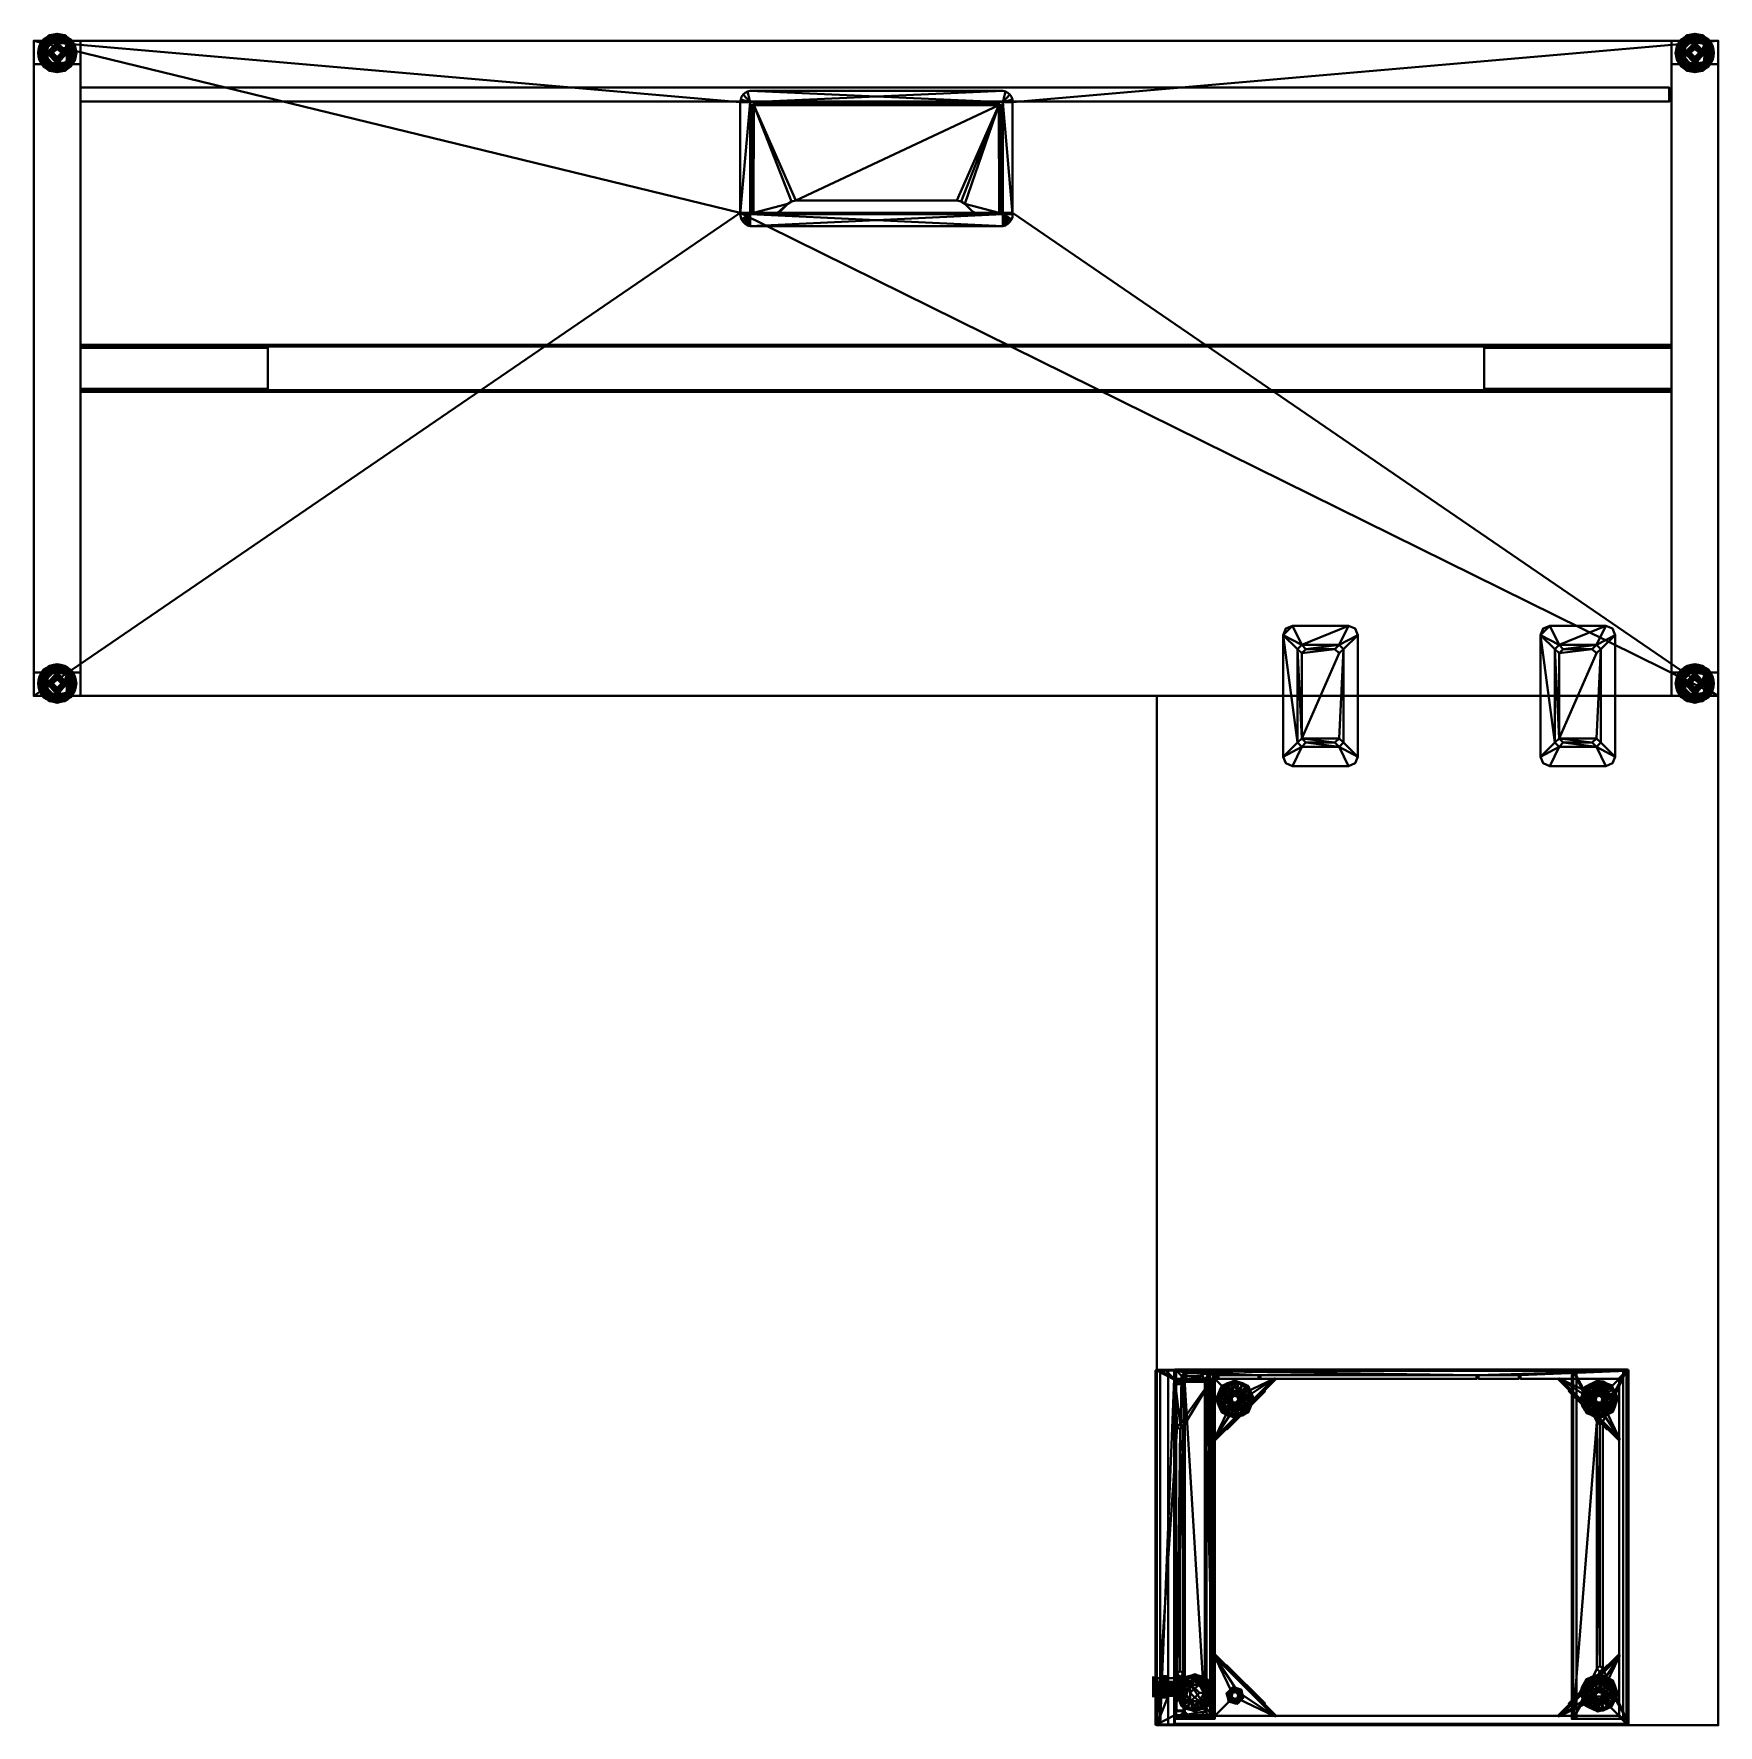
# Model space of a CAD drawing. Header units: millimetres. Extents: x -1050 to 750, y -1100 to 707.
import ezdxf

# ---------------------------------------------------------------- set-up
doc = ezdxf.new("R2010")
doc.units = ezdxf.units.MM
doc.layers.add('I-FURN', color=7, linetype='Continuous', lineweight=40)
doc.layers.add('I-FURN-PNLS', color=7, linetype='Continuous', lineweight=40)

# ---------------------------------------------------------------- blocks, each defined once
blk = doc.blocks.new('FamilyGeomCombination_190282-Vista 1')
at = {"layer": 'I-FURN', "color": 251, "true_color": 0x616164}
mesh = blk.add_polyface(dxfattribs=at)
corners = [(153.6, -1099.3, 348.2), (153.6, -721.1, 348.2), (153.6, -721.1, 33.6), (153.6, -1099.3, 33.6)]
mesh.append_faces([[corners[k] for k in face] for face in [(3, 0, 1, 2)]], dxfattribs={"color": 251})
mesh = blk.add_polyface(dxfattribs=at)
corners = [(153.6, -721.1, 348.2), (153.6, -1099.3, 348.2), (168.6, -1099.3, 348.2), (168.6, -730, 348.2), (159.7, -721.1, 348.2)]
mesh.append_faces([[corners[k] for k in face] for face in [(3, 1, 2)]], dxfattribs={"vtx0": -1, "color": 251})
mesh.append_faces([[corners[k] for k in face] for face in [(0, 1, 3, 4)]], dxfattribs={"vtx1": -1, "color": 251})
mesh = blk.add_polyface(dxfattribs=at)
corners = [(153.6, -721.1, 33.6), (153.6, -721.1, 348.2), (159.7, -721.1, 348.2), (159.7, -721.1, 33.6)]
mesh.append_faces([[corners[k] for k in face] for face in [(0, 1, 2, 3)]], dxfattribs={"color": 251})
mesh = blk.add_polyface(dxfattribs=at)
corners = [(153.6, -1099.3, 33.6), (153.6, -721.1, 33.6), (159.7, -721.1, 33.6), (168.6, -730, 33.6), (168.6, -1099.3, 33.6)]
mesh.append_faces([[corners[k] for k in face] for face in [(3, 1, 2)]], dxfattribs={"vtx0": -1, "color": 251})
mesh.append_faces([[corners[k] for k in face] for face in [(0, 1, 3, 4)]], dxfattribs={"vtx1": -1, "color": 251})
mesh = blk.add_polyface(dxfattribs=at)
corners = [(168.6, -730, 348.2), (168.6, -730, 33.6), (159.7, -721.1, 33.6), (159.7, -721.1, 348.2)]
mesh.append_faces([[corners[k] for k in face] for face in [(2, 3, 0, 1)]], dxfattribs={"color": 251})
mesh = blk.add_polyface(dxfattribs=at)
corners = [(168.6, -1099.3, 348.2), (168.6, -1099.3, 33.6), (168.6, -730, 33.6), (168.6, -730, 348.2)]
mesh.append_faces([[corners[k] for k in face] for face in [(1, 2, 3, 0)]], dxfattribs={"color": 251})
mesh = blk.add_polyface(dxfattribs=at)
corners = [(153.6, -1099.3, 348.2), (153.6, -1099.3, 33.6), (168.6, -1099.3, 33.6), (168.6, -1099.3, 348.2)]
mesh.append_faces([[corners[k] for k in face] for face in [(3, 0, 1, 2)]], dxfattribs={"color": 251})
blk = doc.blocks.new('FamilyGeomCombination_190283-Vista 1')
at = {"layer": 'I-FURN', "color": 251, "true_color": 0x616164}
mesh = blk.add_polyface(dxfattribs=at)
corners = [(153.6, -1099.3, 504.4), (153.6, -721.1, 504.4), (153.6, -721.1, 350.6), (153.6, -1099.3, 350.6)]
mesh.append_faces([[corners[k] for k in face] for face in [(3, 0, 1, 2)]], dxfattribs={"color": 251})
mesh = blk.add_polyface(dxfattribs=at)
corners = [(153.6, -721.1, 504.4), (153.6, -1099.3, 504.4), (168.6, -1099.3, 504.4), (168.6, -730, 504.4), (159.7, -721.1, 504.4)]
mesh.append_faces([[corners[k] for k in face] for face in [(3, 1, 2)]], dxfattribs={"vtx0": -1, "color": 251})
mesh.append_faces([[corners[k] for k in face] for face in [(0, 1, 3, 4)]], dxfattribs={"vtx1": -1, "color": 251})
mesh = blk.add_polyface(dxfattribs=at)
corners = [(153.6, -721.1, 350.6), (153.6, -721.1, 504.4), (159.7, -721.1, 504.4), (159.7, -721.1, 350.6)]
mesh.append_faces([[corners[k] for k in face] for face in [(0, 1, 2, 3)]], dxfattribs={"color": 251})
mesh = blk.add_polyface(dxfattribs=at)
corners = [(153.6, -1099.3, 350.6), (153.6, -721.1, 350.6), (159.7, -721.1, 350.6), (168.6, -730, 350.6), (168.6, -1099.3, 350.6)]
mesh.append_faces([[corners[k] for k in face] for face in [(3, 1, 2)]], dxfattribs={"vtx0": -1, "color": 251})
mesh.append_faces([[corners[k] for k in face] for face in [(0, 1, 3, 4)]], dxfattribs={"vtx1": -1, "color": 251})
mesh = blk.add_polyface(dxfattribs=at)
corners = [(168.6, -730, 504.4), (168.6, -730, 350.6), (159.7, -721.1, 350.6), (159.7, -721.1, 504.4)]
mesh.append_faces([[corners[k] for k in face] for face in [(2, 3, 0, 1)]], dxfattribs={"color": 251})
mesh = blk.add_polyface(dxfattribs=at)
corners = [(168.6, -1099.3, 504.4), (168.6, -1099.3, 350.6), (168.6, -730, 350.6), (168.6, -730, 504.4)]
mesh.append_faces([[corners[k] for k in face] for face in [(1, 2, 3, 0)]], dxfattribs={"color": 251})
mesh = blk.add_polyface(dxfattribs=at)
corners = [(153.6, -1099.3, 504.4), (153.6, -1099.3, 350.6), (168.6, -1099.3, 350.6), (168.6, -1099.3, 504.4)]
mesh.append_faces([[corners[k] for k in face] for face in [(0, 1, 2, 3)]], dxfattribs={"color": 251})
blk = doc.blocks.new('FamilyGeomCombination_190284-Vista 1')
at = {"layer": 'I-FURN', "color": 251, "true_color": 0x616164}
mesh = blk.add_polyface(dxfattribs=at)
corners = [(153.6, -1099.3, 659.5), (153.6, -721.1, 659.5), (153.6, -721.1, 505.7), (153.6, -1099.3, 505.7)]
mesh.append_faces([[corners[k] for k in face] for face in [(3, 0, 1, 2)]], dxfattribs={"color": 251})
mesh = blk.add_polyface(dxfattribs=at)
corners = [(153.6, -721.1, 659.5), (153.6, -1099.3, 659.5), (168.6, -1099.3, 659.5), (168.6, -730, 659.5), (159.7, -721.1, 659.5)]
mesh.append_faces([[corners[k] for k in face] for face in [(3, 1, 2)]], dxfattribs={"vtx0": -1, "color": 251})
mesh.append_faces([[corners[k] for k in face] for face in [(0, 1, 3, 4)]], dxfattribs={"vtx1": -1, "color": 251})
mesh = blk.add_polyface(dxfattribs=at)
corners = [(153.6, -721.1, 505.7), (153.6, -721.1, 659.5), (159.7, -721.1, 659.5), (159.7, -721.1, 505.7)]
mesh.append_faces([[corners[k] for k in face] for face in [(0, 1, 2, 3)]], dxfattribs={"color": 251})
mesh = blk.add_polyface(dxfattribs=at)
corners = [(153.6, -1099.3, 505.7), (153.6, -721.1, 505.7), (159.7, -721.1, 505.7), (168.6, -730, 505.7), (168.6, -1099.3, 505.7)]
mesh.append_faces([[corners[k] for k in face] for face in [(3, 1, 2)]], dxfattribs={"vtx0": -1, "color": 251})
mesh.append_faces([[corners[k] for k in face] for face in [(0, 1, 3, 4)]], dxfattribs={"vtx1": -1, "color": 251})
mesh = blk.add_polyface(dxfattribs=at)
corners = [(168.6, -730, 659.5), (168.6, -730, 505.7), (159.7, -721.1, 505.7), (159.7, -721.1, 659.5)]
mesh.append_faces([[corners[k] for k in face] for face in [(2, 3, 0, 1)]], dxfattribs={"color": 251})
mesh = blk.add_polyface(dxfattribs=at)
corners = [(168.6, -1099.3, 659.5), (168.6, -1099.3, 505.7), (168.6, -730, 505.7), (168.6, -730, 659.5)]
mesh.append_faces([[corners[k] for k in face] for face in [(1, 2, 3, 0)]], dxfattribs={"color": 251})
mesh = blk.add_polyface(dxfattribs=at)
corners = [(153.6, -1099.3, 659.5), (153.6, -1099.3, 505.7), (168.6, -1099.3, 505.7), (168.6, -1099.3, 659.5)]
mesh.append_faces([[corners[k] for k in face] for face in [(0, 1, 2, 3)]], dxfattribs={"color": 251})
blk = doc.blocks.new('Tapa de caja tomas - Tapa de caja tomas-202627-Vista 1')
at = {"layer": 'I-FURN-PNLS', "color": 250, "true_color": 0x161616}
mesh = blk.add_polyface(dxfattribs=at)
corners = [(72.4, -134.5, 694.1), (72.4, 135.6, 694.1), (71.5, 138.4, 694.1), (69.9, 141, 694.1), (67.8, 143.1, 694.1), (65.3, 144.7, 694.1), (62.5, 145.7, 694.1), (59.5, 146, 694.1), (-60.3, 146, 694.1), (-63.2, 145.7, 694.1), (-65.9, 144.7, 694.1), (-68.3, 143, 694.1), (-70.3, 140.9, 694.1), (-71.7, 138.4, 694.1), (-72.4, 135.6, 694.1), (-72.4, -134.5, 694.1), (-71.7, -137.3, 694.1), (-70.3, -139.9, 694.1), (-68.3, -142, 694.1), (-65.9, -143.6, 694.1), (-63.2, -144.6, 694.1), (-60.3, -145, 694.1), (59.5, -145, 694.1), (62.5, -144.6, 694.1), (65.3, -143.6, 694.1), (67.8, -142, 694.1), (69.9, -139.9, 694.1), (71.5, -137.4, 694.1), (-60.3, -134.5, 694.1), (-60.3, 135.6, 694.1), (59.5, 135.6, 694.1), (59.5, -134.5, 694.1)]
mesh.append_faces([[corners[k] for k in face] for face in [(9, 29, 8)]], dxfattribs={"vtx0": -1, "vtx1": -1, "color": 250})
mesh.append_faces([[corners[k] for k in face] for face in [(22, 31, 28), (30, 4, 5), (29, 13, 14, 28)]], dxfattribs={"vtx0": -1, "vtx2": -1, "color": 250})
mesh.append_faces([[corners[k] for k in face] for face in [(31, 24, 25, 26), (28, 20, 21, 22), (28, 16, 17, 18), (30, 5, 6, 7), (29, 9, 10, 11)]], dxfattribs={"vtx0": -1, "vtx3": -1, "color": 250})
mesh.append_faces([[corners[k] for k in face] for face in [(23, 24, 31, 22), (27, 0, 31, 26), (0, 1, 31), (19, 20, 28, 18), (15, 16, 28, 14), (3, 4, 30, 2), (12, 13, 29, 11)]], dxfattribs={"vtx1": -1, "vtx2": -1, "color": 250})
mesh.append_faces([[corners[k] for k in face] for face in [(1, 2, 30, 31), (29, 30, 7, 8)]], dxfattribs={"vtx1": -1, "vtx3": -1, "color": 250})
mesh = blk.add_polyface(dxfattribs=at)
corners = [(72.4, -134.5, 693.1), (71.5, -137.4, 693.1), (69.9, -139.9, 693.1), (67.8, -142, 693.1), (65.3, -143.6, 693.1), (62.5, -144.6, 693.1), (59.5, -145, 693.1), (-60.3, -145, 693.1), (-63.2, -144.6, 693.1), (-65.9, -143.6, 693.1), (-68.3, -142, 693.1), (-70.3, -139.9, 693.1), (-71.7, -137.3, 693.1), (-72.4, -134.5, 693.1), (-72.4, 135.6, 693.1), (-71.7, 138.4, 693.1), (-70.3, 140.9, 693.1), (-68.3, 143, 693.1), (-65.9, 144.7, 693.1), (-63.2, 145.7, 693.1), (-60.3, 146, 693.1), (59.5, 146, 693.1), (62.5, 145.7, 693.1), (65.3, 144.7, 693.1), (67.8, 143.1, 693.1), (69.9, 141, 693.1), (71.5, 138.4, 693.1), (72.4, 135.6, 693.1), (-60.3, -134.5, 693.1), (59.5, -134.5, 693.1), (59.5, 135.6, 693.1), (-60.3, 135.6, 693.1)]
mesh.append_faces([[corners[k] for k in face] for face in [(8, 28, 7)]], dxfattribs={"vtx0": -1, "vtx1": -1, "color": 250})
mesh.append_faces([[corners[k] for k in face] for face in [(21, 30, 31), (29, 3, 4), (28, 12, 13, 31)]], dxfattribs={"vtx0": -1, "vtx2": -1, "color": 250})
mesh.append_faces([[corners[k] for k in face] for face in [(30, 23, 24, 25), (31, 19, 20, 21), (31, 15, 16, 17), (29, 4, 5, 6), (28, 8, 9, 10)]], dxfattribs={"vtx0": -1, "vtx3": -1, "color": 250})
mesh.append_faces([[corners[k] for k in face] for face in [(22, 23, 30, 21), (26, 27, 30, 25), (27, 0, 30), (18, 19, 31, 17), (14, 15, 31, 13), (2, 3, 29, 1), (11, 12, 28, 10)]], dxfattribs={"vtx1": -1, "vtx2": -1, "color": 250})
mesh.append_faces([[corners[k] for k in face] for face in [(0, 1, 29, 30), (28, 29, 6, 7)]], dxfattribs={"vtx1": -1, "vtx3": -1, "color": 250})
mesh = blk.add_polyface(dxfattribs=at)
corners = [(-72.4, 135.6, 694.1), (-71.7, 138.4, 694.1), (-70.3, 140.9, 694.1), (-68.3, 143, 694.1), (-65.9, 144.7, 694.1), (-63.2, 145.7, 694.1), (-60.3, 146, 694.1), (-60.3, 146, 693.1), (-63.2, 145.7, 693.1), (-65.9, 144.7, 693.1), (-68.3, 143, 693.1), (-70.3, 140.9, 693.1), (-71.7, 138.4, 693.1), (-72.4, 135.6, 693.1)]
mesh.append_faces([[corners[k] for k in face] for face in [(7, 8, 5, 6), (0, 1, 12, 13)]], dxfattribs={"vtx1": -1, "color": 250})
mesh.append_faces([[corners[k] for k in face] for face in [(8, 9, 4, 5), (3, 4, 9, 10), (10, 11, 2, 3), (11, 12, 1, 2)]], dxfattribs={"vtx1": -1, "vtx3": -1, "color": 250})
mesh = blk.add_polyface(dxfattribs=at)
corners = [(-60.3, 146, 694.1), (59.5, 146, 694.1), (59.5, 146, 693.1), (-60.3, 146, 693.1)]
mesh.append_faces([[corners[k] for k in face] for face in [(3, 0, 1, 2)]], dxfattribs={"color": 250})
mesh = blk.add_polyface(dxfattribs=at)
corners = [(59.5, 146, 694.1), (62.5, 145.7, 694.1), (65.3, 144.7, 694.1), (67.8, 143.1, 694.1), (69.9, 141, 694.1), (71.5, 138.4, 694.1), (72.4, 135.6, 694.1), (72.4, 135.6, 693.1), (71.5, 138.4, 693.1), (69.9, 141, 693.1), (67.8, 143.1, 693.1), (65.3, 144.7, 693.1), (62.5, 145.7, 693.1), (59.5, 146, 693.1)]
mesh.append_faces([[corners[k] for k in face] for face in [(7, 8, 5, 6), (0, 1, 12, 13)]], dxfattribs={"vtx1": -1, "color": 250})
mesh.append_faces([[corners[k] for k in face] for face in [(8, 9, 4, 5), (3, 4, 9, 10), (10, 11, 2, 3), (11, 12, 1, 2)]], dxfattribs={"vtx1": -1, "vtx3": -1, "color": 250})
mesh = blk.add_polyface(dxfattribs=at)
corners = [(-72.4, -134.5, 694.1), (-72.4, 135.6, 694.1), (-72.4, 135.6, 693.1), (-72.4, -134.5, 693.1)]
mesh.append_faces([[corners[k] for k in face] for face in [(3, 0, 1, 2)]], dxfattribs={"color": 250})
mesh = blk.add_polyface(dxfattribs=at)
corners = [(-60.3, 135.6, 694.1), (-60.3, -134.5, 694.1), (-60.3, -134.5, 693.1), (-60.3, 135.6, 693.1)]
mesh.append_faces([[corners[k] for k in face] for face in [(0, 1, 2, 3)]], dxfattribs={"color": 250})
mesh = blk.add_polyface(dxfattribs=at)
corners = [(59.5, 135.6, 694.1), (-60.3, 135.6, 694.1), (-60.3, 135.6, 693.1), (59.5, 135.6, 693.1)]
mesh.append_faces([[corners[k] for k in face] for face in [(0, 1, 2, 3)]], dxfattribs={"color": 250})
mesh = blk.add_polyface(dxfattribs=at)
corners = [(-58.8, 131.4, 692.1), (-58.3, 131.4, 693.3), (-57.1, 131.4, 693.8), (-57.1, 131.4, 693.1), (-57.8, 131.4, 692.8), (-58.1, 131.4, 692.1)]
mesh.append_faces([[corners[k] for k in face] for face in [(2, 3, 4, 1)]], dxfattribs={"vtx2": -1, "color": 250})
mesh.append_faces([[corners[k] for k in face] for face in [(4, 5, 0, 1)]], dxfattribs={"vtx3": -1, "color": 250})
mesh = blk.add_polyface(dxfattribs=at)
corners = [(-57.1, 131.4, 693.8), (-58.3, 131.4, 693.3), (-58.8, 131.4, 692.1), (-58.8, -130.6, 692.1), (-58.3, -130.6, 693.3), (-57.1, -130.6, 693.8)]
mesh.append_faces([[corners[k] for k in face] for face in [(5, 0, 1, 4), (2, 3, 4, 1)]], dxfattribs={"vtx2": -1, "color": 250})
mesh = blk.add_polyface(dxfattribs=at)
corners = [(-58.1, 130.4, 688.3), (-58.8, 130.4, 688.3), (-58.8, 131.1, 688.6), (-58.8, 131.4, 689.3), (-58.1, 131.4, 689.3), (-58.1, 131.1, 688.6)]
mesh.append_faces([[corners[k] for k in face] for face in [(3, 4, 5, 2), (0, 1, 2, 5)]], dxfattribs={"vtx2": -1, "color": 250})
mesh = blk.add_polyface(dxfattribs=at)
corners = [(-58.8, 131.4, 689.3), (-58.8, 131.1, 688.6), (-58.8, 130.4, 688.3), (-58.8, -129.6, 688.3), (-58.8, -130.3, 688.6), (-58.8, -130.6, 689.3), (-58.8, -130.6, 692.1), (-58.8, 131.4, 692.1)]
mesh.append_faces([[corners[k] for k in face] for face in [(7, 2, 3, 6)]], dxfattribs={"vtx0": -1, "vtx2": -1, "color": 250})
mesh.append_faces([[corners[k] for k in face] for face in [(0, 1, 2, 7)]], dxfattribs={"vtx2": -1, "color": 250})
mesh.append_faces([[corners[k] for k in face] for face in [(3, 4, 5, 6)]], dxfattribs={"vtx3": -1, "color": 250})
mesh = blk.add_polyface(dxfattribs=at)
corners = [(-58.1, 131.4, 692.1), (-58.1, 131.4, 689.3), (-58.8, 131.4, 689.3), (-58.8, 131.4, 692.1)]
mesh.append_faces([[corners[k] for k in face] for face in [(2, 3, 0, 1)]], dxfattribs={"color": 250})
mesh = blk.add_polyface(dxfattribs=at)
corners = [(-58.1, -129.6, 688.3), (-58.8, -129.6, 688.3), (-58.8, 130.4, 688.3), (-58.1, 130.4, 688.3)]
mesh.append_faces([[corners[k] for k in face] for face in [(1, 2, 3, 0)]], dxfattribs={"color": 250})
mesh = blk.add_polyface(dxfattribs=at)
corners = [(-57.1, -130.6, 693.1), (-57.8, -130.6, 692.8), (-58.1, -130.6, 692.1), (-58.1, 131.4, 692.1), (-57.8, 131.4, 692.8), (-57.1, 131.4, 693.1)]
mesh.append_faces([[corners[k] for k in face] for face in [(4, 5, 0, 1), (1, 2, 3, 4)]], dxfattribs={"vtx3": -1, "color": 250})
mesh = blk.add_polyface(dxfattribs=at)
corners = [(-58.1, -130.6, 692.1), (-58.1, -130.6, 689.3), (-58.1, -130.3, 688.6), (-58.1, -129.6, 688.3), (-58.1, 130.4, 688.3), (-58.1, 131.1, 688.6), (-58.1, 131.4, 689.3), (-58.1, 131.4, 692.1)]
mesh.append_faces([[corners[k] for k in face] for face in [(3, 4, 7, 0)]], dxfattribs={"vtx1": -1, "vtx3": -1, "color": 250})
mesh.append_faces([[corners[k] for k in face] for face in [(1, 2, 3, 0)]], dxfattribs={"vtx2": -1, "color": 250})
mesh.append_faces([[corners[k] for k in face] for face in [(4, 5, 6, 7)]], dxfattribs={"vtx3": -1, "color": 250})
mesh = blk.add_polyface(dxfattribs=at)
corners = [(-57.1, 131.8, 693.8), (-57.1, 133, 693.3), (-57.1, 133.5, 692.1), (-57.1, 132.8, 692.1), (-57.1, 132.5, 692.8), (-57.1, 131.8, 693.1), (-57.1, 131.8, 693.3), (-57.1, 131.8, 693.5), (-57.1, 131.8, 693.7)]
mesh.append_faces([[corners[k] for k in face] for face in [(4, 2, 3), (1, 7, 8, 0)]], dxfattribs={"vtx0": -1, "color": 250})
mesh.append_faces([[corners[k] for k in face] for face in [(1, 2, 4, 7)]], dxfattribs={"vtx1": -1, "vtx2": -1, "vtx3": -1, "color": 250})
mesh.append_faces([[corners[k] for k in face] for face in [(4, 5, 6, 7)]], dxfattribs={"vtx3": -1, "color": 250})
mesh = blk.add_polyface(dxfattribs=at)
corners = [(-57.1, 131.8, 693.8), (57.9, 131.8, 693.8), (57.9, 133, 693.3), (57.9, 133.5, 692.1), (-57.1, 133.5, 692.1), (-57.1, 133, 693.3)]
mesh.append_faces([[corners[k] for k in face] for face in [(0, 1, 2, 5), (3, 4, 5, 2)]], dxfattribs={"vtx2": -1, "color": 250})
mesh = blk.add_polyface(dxfattribs=at)
corners = [(-57.1, 132.8, 678.4), (-57.1, 133.5, 678.4), (-56.1, 133.5, 676.1), (-53.7, 133.5, 675.4), (-53.7, 132.8, 675.4), (-56.1, 132.8, 676.1)]
mesh.append_faces([[corners[k] for k in face] for face in [(3, 4, 5, 2), (0, 1, 2, 5)]], dxfattribs={"vtx2": -1, "color": 250})
mesh = blk.add_polyface(dxfattribs=at)
corners = [(57.9, 133.5, 690.5), (57.2, 133.5, 688.5), (55.3, 133.5, 687.5), (-53.7, 133.5, 675.4), (-56.1, 133.5, 676.1), (-57.1, 133.5, 678.4), (-57.1, 133.5, 692.1), (57.9, 133.5, 692.1), (-43.7, 133.5, 685), (-46.8, 133.5, 688.2), (-50, 133.5, 685), (-46.8, 133.5, 681.9)]
mesh.append_faces([[corners[k] for k in face] for face in [(2, 7, 0, 1)]], dxfattribs={"vtx0": -1, "color": 250})
mesh.append_faces([[corners[k] for k in face] for face in [(6, 9, 10, 5), (9, 6, 7), (3, 10, 11), (11, 2, 3), (7, 8, 9)]], dxfattribs={"vtx0": -1, "vtx2": -1, "color": 250})
mesh.append_faces([[corners[k] for k in face] for face in [(2, 11, 8, 7)]], dxfattribs={"vtx0": -1, "vtx2": -1, "vtx3": -1, "color": 250})
mesh.append_faces([[corners[k] for k in face] for face in [(3, 4, 5, 10)]], dxfattribs={"vtx2": -1, "vtx3": -1, "color": 250})
mesh = blk.add_polyface(dxfattribs=at)
corners = [(-57.1, 133.5, 692.1), (-57.1, 133.5, 678.4), (-57.1, 132.8, 678.4), (-57.1, 132.8, 692.1)]
mesh.append_faces([[corners[k] for k in face] for face in [(0, 1, 2, 3)]], dxfattribs={"color": 250})
mesh = blk.add_polyface(dxfattribs=at)
corners = [(-57.1, 132.8, 692.1), (57.9, 132.8, 692.1), (57.9, 132.5, 692.8), (57.9, 131.8, 693.1), (-57.1, 131.8, 693.1), (-57.1, 132.5, 692.8)]
mesh.append_faces([[corners[k] for k in face] for face in [(2, 3, 4, 5), (5, 0, 1, 2)]], dxfattribs={"vtx3": -1, "color": 250})
mesh = blk.add_polyface(dxfattribs=at)
corners = [(-57.1, 132.8, 692.1), (-57.1, 132.8, 678.4), (-56.1, 132.8, 676.1), (-53.7, 132.8, 675.4), (55.3, 132.8, 687.5), (57.2, 132.8, 688.5), (57.9, 132.8, 690.5), (57.9, 132.8, 692.1), (-50, 132.8, 685), (-46.8, 132.8, 688.2), (-43.7, 132.8, 685), (-46.8, 132.8, 681.9)]
mesh.append_faces([[corners[k] for k in face] for face in [(3, 11, 8, 1)]], dxfattribs={"vtx0": -1, "vtx2": -1, "vtx3": -1, "color": 250})
mesh.append_faces([[corners[k] for k in face] for face in [(2, 3, 1), (6, 7, 4, 5)]], dxfattribs={"vtx1": -1, "color": 250})
mesh.append_faces([[corners[k] for k in face] for face in [(7, 0, 9), (3, 4, 11), (9, 10, 7)]], dxfattribs={"vtx1": -1, "vtx2": -1, "color": 250})
mesh.append_faces([[corners[k] for k in face] for face in [(10, 11, 4, 7)]], dxfattribs={"vtx1": -1, "vtx2": -1, "vtx3": -1, "color": 250})
mesh.append_faces([[corners[k] for k in face] for face in [(8, 9, 0, 1)]], dxfattribs={"vtx1": -1, "vtx3": -1, "color": 250})
mesh = blk.add_polyface(dxfattribs=at)
corners = [(-57.1, 131.8, 693.1), (57.9, 131.8, 693.1), (57.9, 106, 693.1), (57.6, 104.5, 693.1), (56.7, 103.2, 693.1), (48.4, 94.9, 693.1), (45.8, 91, 693.1), (44.9, 86.5, 693.1), (44.9, -85.6, 693.1), (45.8, -90.2, 693.1), (48.4, -94.1, 693.1), (56.7, -102.4, 693.1), (57.6, -103.7, 693.1), (57.9, -105.2, 693.1), (57.9, -131, 693.1), (-57.1, -131, 693.1), (-57.1, -130.6, 693.1), (-57.1, 131.4, 693.1)]
mesh.append_faces([[corners[k] for k in face] for face in [(6, 17, 5)]], dxfattribs={"vtx0": -1, "vtx1": -1, "color": 250})
mesh.append_faces([[corners[k] for k in face] for face in [(10, 14, 16, 9)]], dxfattribs={"vtx0": -1, "vtx1": -1, "vtx2": -1, "color": 250})
mesh.append_faces([[corners[k] for k in face] for face in [(17, 6, 7), (17, 7, 8), (2, 4, 5, 1)]], dxfattribs={"vtx0": -1, "vtx2": -1, "color": 250})
mesh.append_faces([[corners[k] for k in face] for face in [(3, 4, 2)]], dxfattribs={"vtx1": -1, "color": 250})
mesh.append_faces([[corners[k] for k in face] for face in [(13, 14, 10)]], dxfattribs={"vtx1": -1, "vtx2": -1, "color": 250})
mesh.append_faces([[corners[k] for k in face] for face in [(8, 9, 16, 17)]], dxfattribs={"vtx1": -1, "vtx3": -1, "color": 250})
mesh.append_faces([[corners[k] for k in face] for face in [(14, 15, 16), (11, 12, 13, 10)]], dxfattribs={"vtx2": -1, "color": 250})
mesh.append_faces([[corners[k] for k in face] for face in [(17, 0, 1, 5)]], dxfattribs={"vtx2": -1, "vtx3": -1, "color": 250})
mesh = blk.add_polyface(dxfattribs=at)
corners = [(-57.1, 131.4, 693.1), (-57.1, 131.4, 693.8), (-57.1, 131.8, 693.8), (-57.1, 131.8, 693.7), (-57.1, 131.8, 693.5), (-57.1, 131.8, 693.3), (-57.1, 131.8, 693.1)]
mesh.append_faces([[corners[k] for k in face] for face in [(1, 4, 0)]], dxfattribs={"vtx0": -1, "vtx1": -1, "color": 250})
mesh.append_faces([[corners[k] for k in face] for face in [(3, 4, 1, 2)]], dxfattribs={"vtx1": -1, "color": 250})
mesh.append_faces([[corners[k] for k in face] for face in [(5, 6, 0, 4)]], dxfattribs={"vtx2": -1, "color": 250})
mesh = blk.add_polyface(dxfattribs=at)
corners = [(-57.1, -130.6, 693.8), (-57.1, -131, 693.8), (57.9, -131, 693.8), (57.9, -105.2, 693.8), (57.6, -103.7, 693.8), (56.7, -102.4, 693.8), (48.4, -94.1, 693.8), (45.8, -90.2, 693.8), (44.9, -85.6, 693.8), (44.9, 86.5, 693.8), (45.8, 91, 693.8), (48.4, 94.9, 693.8), (56.7, 103.2, 693.8), (57.6, 104.5, 693.8), (57.9, 106, 693.8), (57.9, 131.8, 693.8), (-57.1, 131.8, 693.8), (-57.1, 131.4, 693.8)]
mesh.append_faces([[corners[k] for k in face] for face in [(14, 12, 13)]], dxfattribs={"vtx0": -1, "color": 250})
mesh.append_faces([[corners[k] for k in face] for face in [(0, 2, 6, 7)]], dxfattribs={"vtx0": -1, "vtx1": -1, "vtx3": -1, "color": 250})
mesh.append_faces([[corners[k] for k in face] for face in [(0, 7, 8), (6, 2, 3)]], dxfattribs={"vtx0": -1, "vtx2": -1, "color": 250})
mesh.append_faces([[corners[k] for k in face] for face in [(17, 10, 11, 15)]], dxfattribs={"vtx0": -1, "vtx2": -1, "vtx3": -1, "color": 250})
mesh.append_faces([[corners[k] for k in face] for face in [(9, 10, 17)]], dxfattribs={"vtx1": -1, "vtx2": -1, "color": 250})
mesh.append_faces([[corners[k] for k in face] for face in [(8, 9, 17, 0), (11, 12, 14, 15)]], dxfattribs={"vtx1": -1, "vtx3": -1, "color": 250})
mesh.append_faces([[corners[k] for k in face] for face in [(0, 1, 2), (15, 16, 17)]], dxfattribs={"vtx2": -1, "color": 250})
mesh.append_faces([[corners[k] for k in face] for face in [(3, 4, 5, 6)]], dxfattribs={"vtx3": -1, "color": 250})
mesh = blk.add_polyface(dxfattribs=at)
corners = [(-53.7, 132.8, 675.4), (-53.7, 133.5, 675.4), (55.3, 133.5, 687.5), (55.3, 132.8, 687.5)]
mesh.append_faces([[corners[k] for k in face] for face in [(1, 2, 3, 0)]], dxfattribs={"color": 250})
mesh = blk.add_polyface(dxfattribs=at)
corners = [(-43.7, 133.5, 685), (-43.7, 133.4, 685), (-43.7, 133.2, 685), (-43.7, 133, 685), (-43.7, 132.8, 685), (-46.8, 132.8, 688.2), (-50, 132.8, 685), (-50, 133, 685), (-50, 133.2, 685), (-50, 133.4, 685), (-50, 133.5, 685), (-46.8, 133.5, 688.2)]
mesh.append_faces([[corners[k] for k in face] for face in [(1, 11, 0)]], dxfattribs={"vtx0": -1, "color": 250})
mesh.append_faces([[corners[k] for k in face] for face in [(5, 8, 11), (2, 5, 11, 1)]], dxfattribs={"vtx0": -1, "vtx1": -1, "vtx2": -1, "color": 250})
mesh.append_faces([[corners[k] for k in face] for face in [(7, 8, 5, 6)]], dxfattribs={"vtx1": -1, "color": 250})
mesh.append_faces([[corners[k] for k in face] for face in [(9, 10, 11, 8), (3, 4, 5, 2)]], dxfattribs={"vtx2": -1, "color": 250})
mesh = blk.add_polyface(dxfattribs=at)
corners = [(-50, 132.8, 685), (-46.8, 132.8, 681.9), (-43.7, 132.8, 685), (-43.7, 133, 685), (-43.7, 133.2, 685), (-43.7, 133.4, 685), (-43.7, 133.5, 685), (-46.8, 133.5, 681.9), (-50, 133.5, 685), (-50, 133.4, 685), (-50, 133.2, 685), (-50, 133, 685)]
mesh.append_faces([[corners[k] for k in face] for face in [(1, 7, 10)]], dxfattribs={"vtx0": -1, "vtx1": -1, "vtx2": -1, "color": 250})
mesh.append_faces([[corners[k] for k in face] for face in [(4, 5, 7, 1)]], dxfattribs={"vtx1": -1, "vtx2": -1, "vtx3": -1, "color": 250})
mesh.append_faces([[corners[k] for k in face] for face in [(5, 6, 7), (11, 0, 1, 10)]], dxfattribs={"vtx2": -1, "color": 250})
mesh.append_faces([[corners[k] for k in face] for face in [(1, 2, 3, 4), (7, 8, 9, 10)]], dxfattribs={"vtx3": -1, "color": 250})
mesh = blk.add_polyface(dxfattribs=at)
corners = [(55.3, 132.8, 687.5), (55.3, 133.5, 687.5), (57.2, 133.5, 688.5), (57.9, 133.5, 690.5), (57.9, 132.8, 690.5), (57.2, 132.8, 688.5)]
mesh.append_faces([[corners[k] for k in face] for face in [(3, 4, 5, 2), (0, 1, 2, 5)]], dxfattribs={"vtx2": -1, "color": 250})
mesh = blk.add_polyface(dxfattribs=at)
corners = [(57.9, 133.5, 692.1), (57.9, 133, 693.3), (57.9, 131.8, 693.8), (57.9, 131.8, 693.7), (57.9, 131.8, 693.5), (57.9, 131.8, 693.3), (57.9, 131.8, 693.1), (57.9, 132.5, 692.8), (57.9, 132.8, 692.1)]
mesh.append_faces([[corners[k] for k in face] for face in [(7, 4, 5, 6)]], dxfattribs={"vtx0": -1, "color": 250})
mesh.append_faces([[corners[k] for k in face] for face in [(1, 4, 7, 0)]], dxfattribs={"vtx0": -1, "vtx1": -1, "vtx2": -1, "color": 250})
mesh.append_faces([[corners[k] for k in face] for face in [(3, 4, 1, 2), (8, 0, 7)]], dxfattribs={"vtx1": -1, "color": 250})
mesh = blk.add_polyface(dxfattribs=at)
corners = [(57.9, 132.8, 692.1), (57.9, 132.8, 690.5), (57.9, 133.5, 690.5), (57.9, 133.5, 692.1)]
mesh.append_faces([[corners[k] for k in face] for face in [(2, 3, 0, 1)]], dxfattribs={"color": 250})
mesh = blk.add_polyface(dxfattribs=at)
corners = [(57.9, 106, 693.8), (57.9, 106, 693.1), (57.9, 131.8, 693.1), (57.9, 131.8, 693.3), (57.9, 131.8, 693.5), (57.9, 131.8, 693.7), (57.9, 131.8, 693.8)]
mesh.append_faces([[corners[k] for k in face] for face in [(0, 5, 6)]], dxfattribs={"vtx0": -1, "color": 250})
mesh.append_faces([[corners[k] for k in face] for face in [(3, 4, 1, 2)]], dxfattribs={"vtx1": -1, "color": 250})
mesh.append_faces([[corners[k] for k in face] for face in [(0, 1, 4, 5)]], dxfattribs={"vtx1": -1, "vtx3": -1, "color": 250})
mesh = blk.add_polyface(dxfattribs=at)
corners = [(59.5, -134.5, 694.1), (59.5, 135.6, 694.1), (59.5, 135.6, 693.1), (59.5, -134.5, 693.1)]
mesh.append_faces([[corners[k] for k in face] for face in [(0, 1, 2, 3)]], dxfattribs={"color": 250})
mesh = blk.add_polyface(dxfattribs=at)
corners = [(72.4, 135.6, 694.1), (72.4, -134.5, 694.1), (72.4, -134.5, 693.1), (72.4, 135.6, 693.1)]
mesh.append_faces([[corners[k] for k in face] for face in [(3, 0, 1, 2)]], dxfattribs={"color": 250})
mesh = blk.add_polyface(dxfattribs=at)
corners = [(48.4, 94.9, 693.1), (48.4, 94.9, 693.8), (45.8, 91, 693.8), (44.9, 86.5, 693.8), (44.9, 86.5, 693.1), (45.8, 91, 693.1)]
mesh.append_faces([[corners[k] for k in face] for face in [(5, 0, 1, 2), (2, 3, 4, 5)]], dxfattribs={"vtx3": -1, "color": 250})
mesh = blk.add_polyface(dxfattribs=at)
corners = [(56.7, 103.2, 693.1), (56.7, 103.2, 693.8), (48.4, 94.9, 693.8), (48.4, 94.9, 693.1)]
mesh.append_faces([[corners[k] for k in face] for face in [(2, 3, 0, 1)]], dxfattribs={"color": 250})
mesh = blk.add_polyface(dxfattribs=at)
corners = [(57.9, 106, 693.1), (57.9, 106, 693.8), (57.6, 104.5, 693.8), (56.7, 103.2, 693.8), (56.7, 103.2, 693.1), (57.6, 104.5, 693.1)]
mesh.append_faces([[corners[k] for k in face] for face in [(2, 3, 4, 5), (5, 0, 1, 2)]], dxfattribs={"vtx3": -1, "color": 250})
mesh = blk.add_polyface(dxfattribs=at)
corners = [(44.9, 86.5, 693.1), (44.9, 86.5, 693.8), (44.9, -85.6, 693.8), (44.9, -85.6, 693.1)]
mesh.append_faces([[corners[k] for k in face] for face in [(1, 2, 3, 0)]], dxfattribs={"color": 250})
mesh = blk.add_polyface(dxfattribs=at)
corners = [(44.9, -85.6, 693.1), (44.9, -85.6, 693.8), (45.8, -90.2, 693.8), (48.4, -94.1, 693.8), (48.4, -94.1, 693.1), (45.8, -90.2, 693.1)]
mesh.append_faces([[corners[k] for k in face] for face in [(0, 1, 2, 5), (3, 4, 5, 2)]], dxfattribs={"vtx2": -1, "color": 250})
mesh = blk.add_polyface(dxfattribs=at)
corners = [(48.4, -94.1, 693.1), (48.4, -94.1, 693.8), (56.7, -102.4, 693.8), (56.7, -102.4, 693.1)]
mesh.append_faces([[corners[k] for k in face] for face in [(2, 3, 0, 1)]], dxfattribs={"color": 250})
mesh = blk.add_polyface(dxfattribs=at)
corners = [(56.7, -102.4, 693.1), (56.7, -102.4, 693.8), (57.6, -103.7, 693.8), (57.9, -105.2, 693.8), (57.9, -105.2, 693.1), (57.6, -103.7, 693.1)]
mesh.append_faces([[corners[k] for k in face] for face in [(3, 4, 5, 2), (0, 1, 2, 5)]], dxfattribs={"vtx2": -1, "color": 250})
mesh = blk.add_polyface(dxfattribs=at)
corners = [(57.9, -131, 693.1), (57.9, -105.2, 693.1), (57.9, -105.2, 693.8), (57.9, -131, 693.8), (57.9, -131, 693.7), (57.9, -131, 693.5), (57.9, -131, 693.3)]
mesh.append_faces([[corners[k] for k in face] for face in [(2, 5, 1)]], dxfattribs={"vtx0": -1, "vtx1": -1, "color": 250})
mesh.append_faces([[corners[k] for k in face] for face in [(4, 5, 2, 3)]], dxfattribs={"vtx1": -1, "color": 250})
mesh.append_faces([[corners[k] for k in face] for face in [(6, 0, 1, 5)]], dxfattribs={"vtx2": -1, "color": 250})
mesh = blk.add_polyface(dxfattribs=at)
corners = [(-60.3, -145, 694.1), (-63.2, -144.6, 694.1), (-65.9, -143.6, 694.1), (-68.3, -142, 694.1), (-70.3, -139.9, 694.1), (-71.7, -137.3, 694.1), (-72.4, -134.5, 694.1), (-72.4, -134.5, 693.1), (-71.7, -137.3, 693.1), (-70.3, -139.9, 693.1), (-68.3, -142, 693.1), (-65.9, -143.6, 693.1), (-63.2, -144.6, 693.1), (-60.3, -145, 693.1)]
mesh.append_faces([[corners[k] for k in face] for face in [(7, 8, 5, 6), (0, 1, 12, 13)]], dxfattribs={"vtx1": -1, "color": 250})
mesh.append_faces([[corners[k] for k in face] for face in [(8, 9, 4, 5), (3, 4, 9, 10), (10, 11, 2, 3), (11, 12, 1, 2)]], dxfattribs={"vtx1": -1, "vtx3": -1, "color": 250})
mesh = blk.add_polyface(dxfattribs=at)
corners = [(-60.3, -134.5, 694.1), (59.5, -134.5, 694.1), (59.5, -134.5, 693.1), (-60.3, -134.5, 693.1)]
mesh.append_faces([[corners[k] for k in face] for face in [(0, 1, 2, 3)]], dxfattribs={"color": 250})
mesh = blk.add_polyface(dxfattribs=at)
corners = [(-58.1, -130.6, 689.3), (-58.8, -130.6, 689.3), (-58.8, -130.3, 688.6), (-58.8, -129.6, 688.3), (-58.1, -129.6, 688.3), (-58.1, -130.3, 688.6)]
mesh.append_faces([[corners[k] for k in face] for face in [(2, 3, 4, 5), (5, 0, 1, 2)]], dxfattribs={"vtx3": -1, "color": 250})
mesh = blk.add_polyface(dxfattribs=at)
corners = [(-57.1, -130.6, 693.1), (-57.1, -130.6, 693.8), (-58.3, -130.6, 693.3), (-58.8, -130.6, 692.1), (-58.1, -130.6, 692.1), (-57.8, -130.6, 692.8)]
mesh.append_faces([[corners[k] for k in face] for face in [(3, 4, 5, 2)]], dxfattribs={"vtx2": -1, "color": 250})
mesh.append_faces([[corners[k] for k in face] for face in [(5, 0, 1, 2)]], dxfattribs={"vtx3": -1, "color": 250})
mesh = blk.add_polyface(dxfattribs=at)
corners = [(-58.8, -130.6, 692.1), (-58.8, -130.6, 689.3), (-58.1, -130.6, 689.3), (-58.1, -130.6, 692.1)]
mesh.append_faces([[corners[k] for k in face] for face in [(0, 1, 2, 3)]], dxfattribs={"color": 250})
mesh = blk.add_polyface(dxfattribs=at)
corners = [(-57.1, -131, 693.8), (-57.1, -130.6, 693.8), (-57.1, -130.6, 693.1), (-57.1, -131, 693.1), (-57.1, -131, 693.3), (-57.1, -131, 693.5), (-57.1, -131, 693.7)]
mesh.append_faces([[corners[k] for k in face] for face in [(1, 6, 0)]], dxfattribs={"vtx0": -1, "color": 250})
mesh.append_faces([[corners[k] for k in face] for face in [(4, 5, 2, 3)]], dxfattribs={"vtx1": -1, "color": 250})
mesh.append_faces([[corners[k] for k in face] for face in [(1, 2, 5, 6)]], dxfattribs={"vtx1": -1, "vtx3": -1, "color": 250})
mesh = blk.add_polyface(dxfattribs=at)
corners = [(-57.1, -132.7, 692.1), (-57.1, -132.2, 693.3), (-57.1, -131, 693.8), (-57.1, -131, 693.7), (-57.1, -131, 693.5), (-57.1, -131, 693.3), (-57.1, -131, 693.1), (-57.1, -131.7, 692.8), (-57.1, -132, 692.1)]
mesh.append_faces([[corners[k] for k in face] for face in [(7, 4, 5, 6)]], dxfattribs={"vtx0": -1, "color": 250})
mesh.append_faces([[corners[k] for k in face] for face in [(1, 4, 7, 0)]], dxfattribs={"vtx0": -1, "vtx1": -1, "vtx2": -1, "color": 250})
mesh.append_faces([[corners[k] for k in face] for face in [(3, 4, 1, 2), (8, 0, 7)]], dxfattribs={"vtx1": -1, "color": 250})
mesh = blk.add_polyface(dxfattribs=at)
corners = [(-57.1, -132.7, 692.1), (57.9, -132.7, 692.1), (57.9, -132.2, 693.3), (57.9, -131, 693.8), (-57.1, -131, 693.8), (-57.1, -132.2, 693.3)]
mesh.append_faces([[corners[k] for k in face] for face in [(3, 4, 5, 2), (0, 1, 2, 5)]], dxfattribs={"vtx2": -1, "color": 250})
mesh = blk.add_polyface(dxfattribs=at)
corners = [(-57.1, -131, 693.1), (57.9, -131, 693.1), (57.9, -131.7, 692.8), (57.9, -132, 692.1), (-57.1, -132, 692.1), (-57.1, -131.7, 692.8)]
mesh.append_faces([[corners[k] for k in face] for face in [(5, 0, 1, 2), (2, 3, 4, 5)]], dxfattribs={"vtx3": -1, "color": 250})
mesh = blk.add_polyface(dxfattribs=at)
corners = [(-57.1, -132, 678.4), (-57.1, -132.7, 678.4), (-57.1, -132.7, 692.1), (-57.1, -132, 692.1)]
mesh.append_faces([[corners[k] for k in face] for face in [(1, 2, 3, 0)]], dxfattribs={"color": 250})
mesh = blk.add_polyface(dxfattribs=at)
corners = [(57.9, -132, 690.5), (57.2, -132, 688.5), (55.3, -132, 687.5), (-53.7, -132, 675.4), (-56.1, -132, 676.1), (-57.1, -132, 678.4), (-57.1, -132, 692.1), (57.9, -132, 692.1), (-50, -132, 685), (-46.8, -132, 681.9), (-43.7, -132, 685), (-46.8, -132, 688.2)]
mesh.append_faces([[corners[k] for k in face] for face in [(2, 7, 0, 1)]], dxfattribs={"vtx0": -1, "color": 250})
mesh.append_faces([[corners[k] for k in face] for face in [(7, 11, 6), (9, 3, 8), (3, 9, 2), (11, 7, 10)]], dxfattribs={"vtx0": -1, "vtx1": -1, "color": 250})
mesh.append_faces([[corners[k] for k in face] for face in [(6, 11, 8, 5)]], dxfattribs={"vtx0": -1, "vtx2": -1, "color": 250})
mesh.append_faces([[corners[k] for k in face] for face in [(2, 9, 10, 7)]], dxfattribs={"vtx0": -1, "vtx2": -1, "vtx3": -1, "color": 250})
mesh.append_faces([[corners[k] for k in face] for face in [(3, 4, 5, 8)]], dxfattribs={"vtx2": -1, "vtx3": -1, "color": 250})
mesh = blk.add_polyface(dxfattribs=at)
corners = [(-53.7, -132, 675.4), (-53.7, -132.7, 675.4), (-56.1, -132.7, 676.1), (-57.1, -132.7, 678.4), (-57.1, -132, 678.4), (-56.1, -132, 676.1)]
mesh.append_faces([[corners[k] for k in face] for face in [(2, 3, 4, 5), (5, 0, 1, 2)]], dxfattribs={"vtx3": -1, "color": 250})
mesh = blk.add_polyface(dxfattribs=at)
corners = [(-57.1, -132.7, 692.1), (-57.1, -132.7, 678.4), (-56.1, -132.7, 676.1), (-53.7, -132.7, 675.4), (55.3, -132.7, 687.5), (57.2, -132.7, 688.5), (57.9, -132.7, 690.5), (57.9, -132.7, 692.1), (-43.7, -132.7, 685), (-46.8, -132.7, 681.9), (-50, -132.7, 685), (-46.8, -132.7, 688.2)]
mesh.append_faces([[corners[k] for k in face] for face in [(0, 11, 7), (10, 3, 9), (4, 9, 3), (8, 7, 11)]], dxfattribs={"vtx0": -1, "vtx1": -1, "color": 250})
mesh.append_faces([[corners[k] for k in face] for face in [(6, 7, 4, 5)]], dxfattribs={"vtx1": -1, "color": 250})
mesh.append_faces([[corners[k] for k in face] for face in [(8, 9, 4, 7)]], dxfattribs={"vtx1": -1, "vtx2": -1, "vtx3": -1, "color": 250})
mesh.append_faces([[corners[k] for k in face] for face in [(10, 11, 0, 1)]], dxfattribs={"vtx1": -1, "vtx3": -1, "color": 250})
mesh.append_faces([[corners[k] for k in face] for face in [(1, 2, 3, 10)]], dxfattribs={"vtx2": -1, "vtx3": -1, "color": 250})
mesh = blk.add_polyface(dxfattribs=at)
corners = [(55.3, -132, 687.5), (55.3, -132.7, 687.5), (-53.7, -132.7, 675.4), (-53.7, -132, 675.4)]
mesh.append_faces([[corners[k] for k in face] for face in [(2, 3, 0, 1)]], dxfattribs={"color": 250})
mesh = blk.add_polyface(dxfattribs=at)
corners = [(-43.7, -132.7, 685), (-43.7, -132.5, 685), (-43.7, -132.3, 685), (-43.7, -132.2, 685), (-43.7, -132, 685), (-46.8, -132, 681.9), (-50, -132, 685), (-50, -132.2, 685), (-50, -132.3, 685), (-50, -132.5, 685), (-50, -132.7, 685), (-46.8, -132.7, 681.9)]
mesh.append_faces([[corners[k] for k in face] for face in [(1, 11, 0)]], dxfattribs={"vtx0": -1, "color": 250})
mesh.append_faces([[corners[k] for k in face] for face in [(5, 8, 11), (2, 5, 11, 1)]], dxfattribs={"vtx0": -1, "vtx1": -1, "vtx2": -1, "color": 250})
mesh.append_faces([[corners[k] for k in face] for face in [(7, 8, 5, 6)]], dxfattribs={"vtx1": -1, "color": 250})
mesh.append_faces([[corners[k] for k in face] for face in [(9, 10, 11, 8), (3, 4, 5, 2)]], dxfattribs={"vtx2": -1, "color": 250})
mesh = blk.add_polyface(dxfattribs=at)
corners = [(-50, -132, 685), (-46.8, -132, 688.2), (-43.7, -132, 685), (-43.7, -132.2, 685), (-43.7, -132.3, 685), (-43.7, -132.5, 685), (-43.7, -132.7, 685), (-46.8, -132.7, 688.2), (-50, -132.7, 685), (-50, -132.5, 685), (-50, -132.3, 685), (-50, -132.2, 685)]
mesh.append_faces([[corners[k] for k in face] for face in [(1, 7, 10)]], dxfattribs={"vtx0": -1, "vtx1": -1, "vtx2": -1, "color": 250})
mesh.append_faces([[corners[k] for k in face] for face in [(4, 5, 7, 1)]], dxfattribs={"vtx1": -1, "vtx2": -1, "vtx3": -1, "color": 250})
mesh.append_faces([[corners[k] for k in face] for face in [(5, 6, 7), (11, 0, 1, 10)]], dxfattribs={"vtx2": -1, "color": 250})
mesh.append_faces([[corners[k] for k in face] for face in [(1, 2, 3, 4), (7, 8, 9, 10)]], dxfattribs={"vtx3": -1, "color": 250})
mesh = blk.add_polyface(dxfattribs=at)
corners = [(57.9, -132, 690.5), (57.9, -132.7, 690.5), (57.2, -132.7, 688.5), (55.3, -132.7, 687.5), (55.3, -132, 687.5), (57.2, -132, 688.5)]
mesh.append_faces([[corners[k] for k in face] for face in [(2, 3, 4, 5), (5, 0, 1, 2)]], dxfattribs={"vtx3": -1, "color": 250})
mesh = blk.add_polyface(dxfattribs=at)
corners = [(57.9, -131, 693.8), (57.9, -132.2, 693.3), (57.9, -132.7, 692.1), (57.9, -132, 692.1), (57.9, -131.7, 692.8), (57.9, -131, 693.1), (57.9, -131, 693.3), (57.9, -131, 693.5), (57.9, -131, 693.7)]
mesh.append_faces([[corners[k] for k in face] for face in [(4, 2, 3), (1, 7, 8, 0)]], dxfattribs={"vtx0": -1, "color": 250})
mesh.append_faces([[corners[k] for k in face] for face in [(1, 2, 4, 7)]], dxfattribs={"vtx1": -1, "vtx2": -1, "vtx3": -1, "color": 250})
mesh.append_faces([[corners[k] for k in face] for face in [(4, 5, 6, 7)]], dxfattribs={"vtx3": -1, "color": 250})
mesh = blk.add_polyface(dxfattribs=at)
corners = [(57.9, -132.7, 690.5), (57.9, -132, 690.5), (57.9, -132, 692.1), (57.9, -132.7, 692.1)]
mesh.append_faces([[corners[k] for k in face] for face in [(0, 1, 2, 3)]], dxfattribs={"color": 250})
mesh = blk.add_polyface(dxfattribs=at)
corners = [(72.4, -134.5, 694.1), (71.5, -137.4, 694.1), (69.9, -139.9, 694.1), (67.8, -142, 694.1), (65.3, -143.6, 694.1), (62.5, -144.6, 694.1), (59.5, -145, 694.1), (59.5, -145, 693.1), (62.5, -144.6, 693.1), (65.3, -143.6, 693.1), (67.8, -142, 693.1), (69.9, -139.9, 693.1), (71.5, -137.4, 693.1), (72.4, -134.5, 693.1)]
mesh.append_faces([[corners[k] for k in face] for face in [(7, 8, 5, 6), (0, 1, 12, 13)]], dxfattribs={"vtx1": -1, "color": 250})
mesh.append_faces([[corners[k] for k in face] for face in [(8, 9, 4, 5), (3, 4, 9, 10), (10, 11, 2, 3), (11, 12, 1, 2)]], dxfattribs={"vtx1": -1, "vtx3": -1, "color": 250})
mesh = blk.add_polyface(dxfattribs=at)
corners = [(59.5, -145, 694.1), (-60.3, -145, 694.1), (-60.3, -145, 693.1), (59.5, -145, 693.1)]
mesh.append_faces([[corners[k] for k in face] for face in [(3, 0, 1, 2)]], dxfattribs={"color": 250})

msp = doc.modelspace()

# ---------------------------------------------------------------- block references
at = {"layer": 'I-FURN', "color": 251, "true_color": 0x616164}
for name in ['FamilyGeomCombination_190282-Vista 1', 'FamilyGeomCombination_190283-Vista 1', 'FamilyGeomCombination_190284-Vista 1']:
    msp.add_blockref(name, (0, 0), dxfattribs=at)
at = {"layer": 'I-FURN-PNLS', "color": 250, "true_color": 0x161616, "rotation": 269.9999999999742}
msp.add_blockref('Tapa de caja tomas - Tapa de caja tomas-202627-Vista 1', (-150, 574.2, 31.9), dxfattribs=at)

# ---------------------------------------------------------------- meshes
at = {"layer": 'I-FURN', "color": 250, "true_color": 0x3a3a3a}
mesh = msp.add_polyface(dxfattribs=at)
corners = [(-1007.4, 687, 8.5), (-1006.2, 687, 7.9), (-1005.3, 687, 6.9), (-1004.7, 687, 5.7), (-1004.5, 687, 4.4), (-1006.1, 694.8, 4.4), (-1010.5, 701.5, 4.4), (-1017.2, 705.9, 4.4), (-1025, 707.5, 4.4), (-1032.8, 705.9, 4.4), (-1039.5, 701.5, 4.4), (-1043.9, 694.8, 4.4), (-1045.5, 687, 4.4), (-1045.3, 687, 5.7), (-1044.7, 687, 6.9), (-1043.8, 687, 7.9), (-1042.6, 687, 8.5), (-1037.5, 699.4, 8.5), (-1025, 704.6, 8.5), (-1012.5, 699.4, 8.5), (-1010, 693.2, 8.5), (-1040, 693.2, 8.5), (-1006.2, 693.4, 6.7), (-1043.8, 693.4, 6.7), (-1005.4, 691.3, 4.4), (-1044.6, 691.3, 4.4), (-1005.1, 690.6, 6), (-1044.9, 690.6, 6), (-1009.9, 699.5, 7), (-1040.1, 699.5, 7), (-1006.6, 691, 7.9), (-1007.9, 695.5, 7.6), (-1043.4, 691, 7.9), (-1042.1, 695.5, 7.6), (-1015.7, 704.2, 7.1), (-1034.3, 704.2, 7.1), (-1007.7, 697.2, 6.3), (-1042.3, 697.2, 6.3), (-1009.7, 700.3, 5.7), (-1013.8, 703.7, 4.4), (-1012.5, 702.6, 6.4), (-1008.3, 698.2, 4.4), (-1012.7, 701.5, 7.7), (-1040.3, 700.3, 5.7), (-1036.2, 703.7, 4.4), (-1037.5, 702.6, 6.4), (-1041.7, 698.2, 4.4), (-1037.6, 701.3, 7.7), (-1038.8, 696.3, 8.5), (-1015.4, 704.9, 5.7), (-1021.2, 706.7, 6.3), (-1027.9, 706.6, 6.7), (-1034.6, 704.9, 5.7), (-1028.9, 706.7, 4.4), (-1031.5, 705.9, 6.4), (-1018.8, 702, 8.5), (-1015.7, 700.7, 8.5), (-1031.2, 702, 8.5), (-1030.7, 705.1, 7.7), (-1034.3, 700.7, 8.5), (-1026.8, 705.7, 7.8), (-1021.9, 705.6, 7.8), (-1028.1, 703.3, 8.5), (-1008.7, 690.1, 8.5), (-1041.3, 690.1, 8.5), (-1011.2, 696.3, 8.5), (-1021.1, 706.7, 4.4), (-1021.9, 703.3, 8.5)]
mesh.append_faces([[corners[k] for k in face] for face in [(15, 27, 14), (3, 26, 2), (2, 26, 1), (1, 30, 0), (5, 26, 24), (17, 47, 48), (9, 54, 53), (41, 36, 5), (10, 45, 44), (44, 52, 9), (56, 34, 55)]], dxfattribs={"vtx0": -1, "vtx1": -1, "color": 250})
mesh.append_faces([[corners[k] for k in face] for face in [(22, 26, 5), (33, 23, 32), (22, 30, 1), (42, 28, 40), (3, 24, 26), (36, 38, 28), (25, 13, 27), (28, 31, 36), (22, 1, 26), (28, 38, 40), (31, 30, 22), (50, 34, 49), (11, 27, 23), (47, 45, 29), (42, 65, 28), (23, 33, 37), (43, 29, 45), (15, 23, 27), (22, 36, 31), (43, 46, 37), (32, 23, 15), (31, 63, 30), (35, 45, 47), (33, 29, 37), (33, 32, 64), (29, 48, 47), (7, 50, 49), (61, 50, 51), (51, 50, 8), (22, 5, 36), (36, 41, 38), (43, 37, 29), (11, 23, 37), (58, 51, 54), (34, 42, 40), (6, 40, 38), (34, 40, 49), (44, 45, 52), (52, 45, 35), (43, 45, 10), (33, 48, 29), (58, 60, 51), (39, 49, 40), (54, 9, 52), (61, 51, 60), (35, 58, 54), (34, 56, 42), (54, 52, 35), (53, 54, 51), (61, 34, 50), (35, 47, 59), (58, 62, 60), (58, 35, 59), (60, 18, 61), (34, 61, 55), (65, 31, 28)]], dxfattribs={"vtx0": -1, "vtx1": -1, "vtx2": -1, "color": 250})
mesh.append_faces([[corners[k] for k in face] for face in [(40, 6, 39), (27, 13, 14), (32, 15, 16), (32, 16, 64), (49, 39, 7), (43, 10, 46), (51, 8, 53), (47, 17, 59)]], dxfattribs={"vtx0": -1, "vtx2": -1, "color": 250})
mesh.append_faces([[corners[k] for k in face] for face in [(31, 65, 20, 63), (33, 64, 21, 48), (58, 59, 57, 62), (50, 7, 66, 8), (61, 18, 67, 55)]], dxfattribs={"vtx0": -1, "vtx3": -1, "color": 250})
mesh.append_faces([[corners[k] for k in face] for face in [(11, 25, 27), (41, 6, 38), (19, 65, 42), (46, 11, 37), (56, 19, 42), (62, 18, 60), (63, 0, 30)]], dxfattribs={"vtx1": -1, "vtx2": -1, "color": 250})
mesh.append_faces([[corners[k] for k in face] for face in [(3, 4, 24), (25, 12, 13)]], dxfattribs={"vtx2": -1, "color": 250})
mesh = msp.add_polyface(dxfattribs=at)
corners = [(-1004.5, 687, 4.4), (-1004.8, 687, 2.7), (-1005.8, 687, 1.3), (-1007.2, 687, 0.3), (-1008.9, 687), (-1013.6, 698.4), (-1025, 703.1), (-1036.4, 698.4), (-1041.1, 687), (-1042.8, 687, 0.3), (-1044.2, 687, 1.3), (-1045.2, 687, 2.7), (-1045.5, 687, 4.4), (-1043.9, 694.8, 4.4), (-1039.5, 701.5, 4.4), (-1032.8, 705.9, 4.4), (-1025, 707.5, 4.4), (-1017.2, 705.9, 4.4), (-1010.5, 701.5, 4.4), (-1006.1, 694.8, 4.4), (-1008, 695.6, 1.2), (-1042, 695.6, 1.2), (-1005.4, 691.3, 4.4), (-1044.6, 691.3, 4.4), (-1006.2, 691.8, 1.5), (-1043.8, 691.8, 1.5), (-1021, 705.8, 1.3), (-1029, 705.8, 1.3), (-1014.4, 703.2, 1.4), (-1035.6, 703.2, 1.4), (-1007.5, 690.9, 0.4), (-1011.3, 692.7), (-1042.5, 690.9, 0.4), (-1038.7, 692.7), (-1011.1, 698.8, 0.6), (-1011.1, 701.2, 2.2), (-1008.3, 698.2, 4.4), (-1007, 696.1, 2.7), (-1013.8, 703.7, 4.4), (-1008.9, 699.1, 2.8), (-1038.9, 698.8, 0.6), (-1038.9, 701.2, 2.2), (-1041.7, 698.2, 4.4), (-1043, 696.1, 2.7), (-1036.2, 703.7, 4.4), (-1041.1, 699.1, 2.8), (-1019.3, 700.7), (-1030.7, 700.7), (-1021.1, 706.7, 4.4), (-1028.9, 706.7, 4.4), (-1025, 706.9, 2.2), (-1024.8, 705.3, 0.6), (-1013.7, 700.9, 0.4), (-1017.3, 703.4, 0.5), (-1017.6, 705.1, 1.7), (-1036.3, 700.9, 0.4), (-1032.7, 703.4, 0.5), (-1032.4, 705.1, 1.7)]
mesh.append_faces([[corners[k] for k in face] for face in [(4, 30, 3), (17, 54, 48), (22, 24, 19), (13, 25, 23), (48, 50, 16), (33, 40, 7), (19, 37, 36), (38, 28, 17), (14, 45, 42), (6, 51, 46), (16, 50, 49), (49, 57, 15)]], dxfattribs={"vtx0": -1, "vtx1": -1, "color": 250})
mesh.append_faces([[corners[k] for k in face] for face in [(28, 34, 52), (30, 24, 3), (35, 34, 28), (41, 44, 29), (25, 21, 32), (24, 22, 1), (31, 20, 30), (45, 21, 43), (51, 47, 27), (52, 53, 28), (20, 24, 30), (57, 49, 27), (28, 38, 35), (21, 33, 32), (45, 43, 42), (23, 25, 11), (41, 29, 40), (51, 50, 26), (9, 25, 32), (51, 27, 50), (24, 20, 37), (7, 55, 56), (35, 20, 34), (28, 53, 54), (55, 7, 40), (20, 31, 34), (20, 39, 37), (36, 37, 39), (24, 37, 19), (39, 20, 35), (18, 39, 35), (33, 21, 40), (21, 41, 40), (43, 25, 13), (41, 45, 14), (25, 43, 21), (21, 45, 41), (5, 53, 52), (50, 48, 26), (27, 56, 57), (49, 50, 27), (46, 51, 26), (34, 5, 52), (46, 26, 53), (54, 53, 26), (48, 54, 26), (17, 28, 54), (40, 29, 55), (55, 29, 56), (57, 56, 29), (27, 47, 56), (29, 15, 57)]], dxfattribs={"vtx0": -1, "vtx1": -1, "vtx2": -1, "color": 250})
mesh.append_faces([[corners[k] for k in face] for face in [(24, 1, 2), (24, 2, 3), (25, 9, 10), (56, 47, 7), (32, 8, 9), (25, 10, 11), (30, 4, 31), (34, 31, 5), (43, 13, 42), (41, 14, 44), (51, 6, 47), (53, 5, 46)]], dxfattribs={"vtx0": -1, "vtx2": -1, "color": 250})
mesh.append_faces([[corners[k] for k in face] for face in [(0, 1, 22)]], dxfattribs={"vtx1": -1, "color": 250})
mesh.append_faces([[corners[k] for k in face] for face in [(18, 36, 39), (33, 8, 32), (38, 18, 35), (44, 15, 29)]], dxfattribs={"vtx1": -1, "vtx2": -1, "color": 250})
mesh.append_faces([[corners[k] for k in face] for face in [(11, 12, 23)]], dxfattribs={"vtx2": -1, "color": 250})
mesh = msp.add_polyface(dxfattribs=at)
corners = [(742.6, 687, 8.5), (743.8, 687, 7.9), (744.7, 687, 6.9), (745.3, 687, 5.7), (745.5, 687, 4.4), (743.9, 694.8, 4.4), (739.5, 701.5, 4.4), (732.8, 705.9, 4.4), (725, 707.5, 4.4), (717.2, 705.9, 4.4), (710.5, 701.5, 4.4), (706.1, 694.8, 4.4), (704.5, 687, 4.4), (704.7, 687, 5.7), (705.3, 687, 6.9), (706.2, 687, 7.9), (707.4, 687, 8.5), (712.5, 699.4, 8.5), (725, 704.6, 8.5), (737.5, 699.4, 8.5), (740, 693.2, 8.5), (710, 693.2, 8.5), (743.8, 693.4, 6.7), (706.2, 693.4, 6.7), (744.6, 691.3, 4.4), (705.4, 691.3, 4.4), (744.9, 690.6, 6), (705.1, 690.6, 6), (740.1, 699.5, 7), (709.9, 699.5, 7), (743.4, 691, 7.9), (742.1, 695.5, 7.6), (706.6, 691, 7.9), (707.9, 695.5, 7.6), (734.3, 704.2, 7.1), (715.7, 704.2, 7.1), (742.3, 697.2, 6.3), (707.7, 697.2, 6.3), (740.3, 700.3, 5.7), (736.2, 703.7, 4.4), (737.5, 702.6, 6.4), (741.7, 698.2, 4.4), (737.3, 701.5, 7.7), (709.7, 700.3, 5.7), (713.8, 703.7, 4.4), (712.5, 702.6, 6.4), (708.3, 698.2, 4.4), (712.4, 701.3, 7.7), (711.2, 696.3, 8.5), (734.6, 704.9, 5.7), (728.8, 706.7, 6.3), (722.1, 706.6, 6.7), (715.4, 704.9, 5.7), (721.1, 706.7, 4.4), (718.5, 705.9, 6.4), (731.2, 702, 8.5), (734.3, 700.7, 8.5), (718.8, 702, 8.5), (719.3, 705.1, 7.7), (715.7, 700.7, 8.5), (723.2, 705.7, 7.8), (728.1, 705.6, 7.8), (721.9, 703.3, 8.5), (741.3, 690.1, 8.5), (708.7, 690.1, 8.5), (738.8, 696.3, 8.5), (728.9, 706.7, 4.4), (728.1, 703.3, 8.5)]
mesh.append_faces([[corners[k] for k in face] for face in [(15, 27, 14), (3, 26, 2), (2, 26, 1), (1, 30, 0), (5, 26, 24), (17, 47, 48), (9, 54, 53), (41, 36, 5), (10, 45, 44), (44, 52, 9), (56, 34, 55)]], dxfattribs={"vtx0": -1, "vtx1": -1, "color": 250})
mesh.append_faces([[corners[k] for k in face] for face in [(22, 26, 5), (33, 23, 32), (22, 30, 1), (42, 28, 40), (3, 24, 26), (36, 38, 28), (25, 13, 27), (28, 31, 36), (22, 1, 26), (28, 38, 40), (31, 30, 22), (50, 34, 49), (11, 27, 23), (47, 45, 29), (42, 65, 28), (23, 33, 37), (43, 29, 45), (15, 23, 27), (22, 36, 31), (43, 46, 37), (32, 23, 15), (31, 63, 30), (35, 45, 47), (33, 29, 37), (33, 32, 64), (29, 48, 47), (7, 50, 49), (61, 50, 51), (51, 50, 8), (22, 5, 36), (36, 41, 38), (43, 37, 29), (11, 23, 37), (58, 51, 54), (34, 42, 40), (6, 40, 38), (34, 40, 49), (44, 45, 52), (52, 45, 35), (43, 45, 10), (33, 48, 29), (58, 60, 51), (39, 49, 40), (54, 9, 52), (61, 51, 60), (35, 58, 54), (34, 56, 42), (54, 52, 35), (53, 54, 51), (61, 34, 50), (35, 47, 59), (58, 62, 60), (58, 35, 59), (60, 18, 61), (34, 61, 55), (65, 31, 28)]], dxfattribs={"vtx0": -1, "vtx1": -1, "vtx2": -1, "color": 250})
mesh.append_faces([[corners[k] for k in face] for face in [(40, 6, 39), (27, 13, 14), (32, 15, 16), (32, 16, 64), (49, 39, 7), (43, 10, 46), (51, 8, 53), (47, 17, 59)]], dxfattribs={"vtx0": -1, "vtx2": -1, "color": 250})
mesh.append_faces([[corners[k] for k in face] for face in [(31, 65, 20, 63), (33, 64, 21, 48), (58, 59, 57, 62), (50, 7, 66, 8), (61, 18, 67, 55)]], dxfattribs={"vtx0": -1, "vtx3": -1, "color": 250})
mesh.append_faces([[corners[k] for k in face] for face in [(11, 25, 27), (41, 6, 38), (19, 65, 42), (46, 11, 37), (56, 19, 42), (62, 18, 60), (63, 0, 30)]], dxfattribs={"vtx1": -1, "vtx2": -1, "color": 250})
mesh.append_faces([[corners[k] for k in face] for face in [(3, 4, 24), (25, 12, 13)]], dxfattribs={"vtx2": -1, "color": 250})
mesh = msp.add_polyface(dxfattribs=at)
corners = [(745.5, 687, 4.4), (745.2, 687, 2.7), (744.2, 687, 1.3), (742.8, 687, 0.3), (741.1, 687), (736.4, 698.4), (725, 703.1), (713.6, 698.4), (708.9, 687), (707.2, 687, 0.3), (705.8, 687, 1.3), (704.8, 687, 2.7), (704.5, 687, 4.4), (706.1, 694.8, 4.4), (710.5, 701.5, 4.4), (717.2, 705.9, 4.4), (725, 707.5, 4.4), (732.8, 705.9, 4.4), (739.5, 701.5, 4.4), (743.9, 694.8, 4.4), (742, 695.6, 1.2), (708, 695.6, 1.2), (744.6, 691.3, 4.4), (705.4, 691.3, 4.4), (743.8, 691.8, 1.5), (706.2, 691.8, 1.5), (729, 705.8, 1.3), (721, 705.8, 1.3), (735.6, 703.2, 1.4), (714.4, 703.2, 1.4), (742.5, 690.9, 0.4), (738.7, 692.7), (707.5, 690.9, 0.4), (711.3, 692.7), (738.9, 698.8, 0.6), (738.9, 701.2, 2.2), (741.7, 698.2, 4.4), (743, 696.1, 2.7), (736.2, 703.7, 4.4), (741.1, 699.1, 2.8), (711.1, 698.8, 0.6), (711.1, 701.2, 2.2), (708.3, 698.2, 4.4), (707, 696.1, 2.7), (713.8, 703.7, 4.4), (708.9, 699.1, 2.8), (730.7, 700.7), (719.3, 700.7), (728.9, 706.7, 4.4), (721.1, 706.7, 4.4), (725, 706.9, 2.2), (725.2, 705.3, 0.6), (736.3, 700.9, 0.4), (732.7, 703.4, 0.5), (732.4, 705.1, 1.7), (713.7, 700.9, 0.4), (717.3, 703.4, 0.5), (717.6, 705.1, 1.7)]
mesh.append_faces([[corners[k] for k in face] for face in [(4, 30, 3), (17, 54, 48), (22, 24, 19), (13, 25, 23), (48, 50, 16), (33, 40, 7), (19, 37, 36), (38, 28, 17), (14, 45, 42), (6, 51, 46), (16, 50, 49), (49, 57, 15)]], dxfattribs={"vtx0": -1, "vtx1": -1, "color": 250})
mesh.append_faces([[corners[k] for k in face] for face in [(28, 34, 52), (30, 24, 3), (35, 34, 28), (41, 44, 29), (25, 21, 32), (24, 22, 1), (31, 20, 30), (45, 21, 43), (51, 47, 27), (52, 53, 28), (20, 24, 30), (57, 49, 27), (28, 38, 35), (21, 33, 32), (45, 43, 42), (23, 25, 11), (41, 29, 40), (51, 50, 26), (9, 25, 32), (51, 27, 50), (24, 20, 37), (7, 55, 56), (35, 20, 34), (28, 53, 54), (55, 7, 40), (20, 31, 34), (20, 39, 37), (36, 37, 39), (24, 37, 19), (39, 20, 35), (18, 39, 35), (33, 21, 40), (21, 41, 40), (43, 25, 13), (41, 45, 14), (25, 43, 21), (21, 45, 41), (5, 53, 52), (50, 48, 26), (27, 56, 57), (49, 50, 27), (46, 51, 26), (34, 5, 52), (46, 26, 53), (54, 53, 26), (48, 54, 26), (17, 28, 54), (40, 29, 55), (55, 29, 56), (57, 56, 29), (27, 47, 56), (29, 15, 57)]], dxfattribs={"vtx0": -1, "vtx1": -1, "vtx2": -1, "color": 250})
mesh.append_faces([[corners[k] for k in face] for face in [(24, 1, 2), (24, 2, 3), (25, 9, 10), (56, 47, 7), (32, 8, 9), (25, 10, 11), (30, 4, 31), (34, 31, 5), (43, 13, 42), (41, 14, 44), (51, 6, 47), (53, 5, 46)]], dxfattribs={"vtx0": -1, "vtx2": -1, "color": 250})
mesh.append_faces([[corners[k] for k in face] for face in [(0, 1, 22)]], dxfattribs={"vtx1": -1, "color": 250})
mesh.append_faces([[corners[k] for k in face] for face in [(18, 36, 39), (33, 8, 32), (38, 18, 35), (44, 15, 29)]], dxfattribs={"vtx1": -1, "vtx2": -1, "color": 250})
mesh.append_faces([[corners[k] for k in face] for face in [(11, 12, 23)]], dxfattribs={"vtx2": -1, "color": 250})
at = {"layer": 'I-FURN', "color": 251, "true_color": 0x616164}
mesh = msp.add_polyface(dxfattribs=at)
corners = [(750, 700, 725), (-1050, 700, 725), (-1050, 0, 725), (750, 0, 725), (-4, 634.5, 725), (-4, 516.3, 725), (-295, 516.3, 725), (-295, 634.5, 725)]
mesh.append_faces([[corners[k] for k in face] for face in [(0, 4, 5, 3), (3, 5, 6, 2)]], dxfattribs={"vtx0": -1, "vtx2": -1, "color": 251})
mesh.append_faces([[corners[k] for k in face] for face in [(7, 4, 0, 1), (6, 7, 1, 2)]], dxfattribs={"vtx1": -1, "vtx3": -1, "color": 251})
mesh = msp.add_polyface(dxfattribs=at)
corners = [(750, 700, 700), (750, 0, 700), (-1050, 0, 700), (-1050, 700, 700), (-4, 634.5, 700), (-295, 634.5, 700), (-295, 516.3, 700), (-4, 516.3, 700)]
mesh.append_faces([[corners[k] for k in face] for face in [(7, 1, 6)]], dxfattribs={"vtx0": -1, "vtx1": -1, "color": 251})
mesh.append_faces([[corners[k] for k in face] for face in [(3, 5, 6), (5, 3, 0, 4)]], dxfattribs={"vtx0": -1, "vtx2": -1, "color": 251})
mesh.append_faces([[corners[k] for k in face] for face in [(6, 1, 2, 3)]], dxfattribs={"vtx0": -1, "vtx3": -1, "color": 251})
mesh.append_faces([[corners[k] for k in face] for face in [(7, 4, 0, 1)]], dxfattribs={"vtx1": -1, "vtx3": -1, "color": 251})
mesh = msp.add_polyface(dxfattribs=at)
corners = [(-1050, 700, 725), (750, 700, 725), (750, 700, 700), (-1050, 700, 700)]
mesh.append_faces([[corners[k] for k in face] for face in [(0, 1, 2, 3)]], dxfattribs={"color": 251})
mesh = msp.add_polyface(dxfattribs=at)
corners = [(-1050, 0, 725), (-1050, 700, 725), (-1050, 700, 700), (-1050, 0, 700)]
mesh.append_faces([[corners[k] for k in face] for face in [(0, 1, 2, 3)]], dxfattribs={"color": 251})
at = {"layer": 'I-FURN', "color": 250, "true_color": 0x161616}
mesh = msp.add_polyface(dxfattribs=at)
corners = [(-1050, 700, 700), (-1050, 700, 20), (-1050, 675, 20), (-1050, 675, 650), (-1050, 25, 650), (-1050, 25, 20), (-1050, 0, 20), (-1050, 0, 700)]
mesh.append_faces([[corners[k] for k in face] for face in [(3, 0, 1, 2)]], dxfattribs={"vtx0": -1, "color": 250})
mesh.append_faces([[corners[k] for k in face] for face in [(6, 7, 4, 5)]], dxfattribs={"vtx1": -1, "color": 250})
mesh.append_faces([[corners[k] for k in face] for face in [(7, 0, 3, 4)]], dxfattribs={"vtx1": -1, "vtx3": -1, "color": 250})
mesh = msp.add_polyface(dxfattribs=at)
corners = [(-1050, 700, 700), (-1050, 0, 700), (-1000, 0, 700), (-1000, 700, 700)]
mesh.append_faces([[corners[k] for k in face] for face in [(3, 0, 1, 2)]], dxfattribs={"color": 250})
mesh = msp.add_polyface(dxfattribs=at)
corners = [(-1050, 700, 20), (-1050, 700, 700), (-1000, 700, 700), (-1000, 700, 20)]
mesh.append_faces([[corners[k] for k in face] for face in [(3, 0, 1, 2)]], dxfattribs={"color": 250})
mesh = msp.add_polyface(dxfattribs=at)
corners = [(-1050, 675, 20), (-1050, 700, 20), (-1000, 700, 20), (-1000, 675, 20)]
mesh.append_faces([[corners[k] for k in face] for face in [(0, 1, 2, 3)]], dxfattribs={"color": 250})
at = {"layer": 'I-FURN', "color": 250, "true_color": 0x3a3a3a}
mesh = msp.add_polyface(dxfattribs=at)
corners = [(-1041.1, 687), (-1036.4, 675.6), (-1025, 670.9), (-1013.6, 675.6), (-1008.9, 687), (-1007.2, 687, 0.3), (-1005.8, 687, 1.3), (-1004.8, 687, 2.7), (-1004.5, 687, 4.4), (-1006.1, 679.1, 4.4), (-1010.5, 672.5, 4.4), (-1017.2, 668, 4.4), (-1025, 666.5, 4.4), (-1032.8, 668, 4.4), (-1039.5, 672.5, 4.4), (-1043.9, 679.1, 4.4), (-1045.5, 687, 4.4), (-1045.2, 687, 2.7), (-1044.2, 687, 1.3), (-1042.8, 687, 0.3), (-1042, 678.3, 1.2), (-1008, 678.3, 1.2), (-1044.6, 682.7, 4.4), (-1005.4, 682.7, 4.4), (-1043.8, 682.2, 1.5), (-1006.2, 682.2, 1.5), (-1029, 668.2, 1.3), (-1021, 668.2, 1.3), (-1035.6, 670.8, 1.4), (-1014.4, 670.8, 1.4), (-1042.5, 683, 0.4), (-1038.7, 681.3), (-1007.5, 683, 0.4), (-1011.3, 681.3), (-1038.9, 675.1, 0.6), (-1038.9, 672.7, 2.2), (-1041.7, 675.8, 4.4), (-1043, 677.9, 2.7), (-1036.2, 670.3, 4.4), (-1041.1, 674.8, 2.8), (-1011.1, 675.1, 0.6), (-1011.1, 672.7, 2.2), (-1008.3, 675.8, 4.4), (-1007, 677.9, 2.7), (-1013.8, 670.3, 4.4), (-1008.9, 674.8, 2.8), (-1030.7, 673.2), (-1019.3, 673.2), (-1028.9, 667.3, 4.4), (-1021.1, 667.3, 4.4), (-1025, 667.1, 2.2), (-1025.2, 668.7, 0.6), (-1036.3, 673.1, 0.4), (-1032.7, 670.6, 0.5), (-1032.4, 668.9, 1.7), (-1013.7, 673.1, 0.4), (-1017.3, 670.6, 0.5), (-1017.6, 668.9, 1.7)]
mesh.append_faces([[corners[k] for k in face] for face in [(22, 24, 15), (48, 50, 12), (0, 30, 19), (3, 56, 47), (33, 40, 3), (15, 37, 36), (38, 28, 13), (10, 45, 42), (2, 51, 46), (12, 50, 49), (49, 57, 11)]], dxfattribs={"vtx0": -1, "vtx1": -1, "color": 250})
mesh.append_faces([[corners[k] for k in face] for face in [(41, 44, 29), (25, 21, 32), (45, 43, 42), (19, 30, 24), (35, 34, 28), (50, 51, 27), (24, 22, 17), (20, 24, 30), (41, 29, 40), (24, 20, 37), (51, 47, 27), (28, 34, 52), (21, 33, 32), (25, 7, 23), (55, 56, 3), (27, 49, 50), (28, 38, 35), (31, 20, 30), (57, 49, 27), (32, 5, 25), (45, 21, 43), (52, 53, 28), (35, 20, 34), (54, 28, 53), (55, 3, 40), (20, 31, 34), (20, 39, 37), (36, 37, 39), (24, 37, 15), (39, 20, 35), (14, 39, 35), (33, 21, 40), (21, 41, 40), (43, 25, 9), (41, 45, 10), (25, 43, 21), (21, 45, 41), (1, 53, 52), (50, 48, 26), (27, 56, 57), (51, 50, 26), (46, 51, 26), (34, 1, 52), (46, 26, 53), (54, 53, 26), (48, 54, 26), (13, 28, 54), (40, 29, 55), (55, 29, 56), (57, 56, 29), (27, 47, 56), (29, 11, 57)]], dxfattribs={"vtx0": -1, "vtx1": -1, "vtx2": -1, "color": 250})
mesh.append_faces([[corners[k] for k in face] for face in [(24, 17, 18), (25, 6, 7), (54, 48, 13), (24, 18, 19), (25, 23, 9), (30, 0, 31), (34, 31, 1), (43, 9, 42), (41, 10, 44), (51, 2, 47), (53, 1, 46)]], dxfattribs={"vtx0": -1, "vtx2": -1, "color": 250})
mesh.append_faces([[corners[k] for k in face] for face in [(5, 6, 25), (4, 5, 32), (14, 36, 39), (33, 4, 32), (38, 14, 35), (44, 11, 29)]], dxfattribs={"vtx1": -1, "vtx2": -1, "color": 250})
mesh.append_faces([[corners[k] for k in face] for face in [(7, 8, 23), (22, 16, 17)]], dxfattribs={"vtx2": -1, "color": 250})
mesh = msp.add_polyface(dxfattribs=at)
corners = [(-1045.5, 687, 4.4), (-1043.9, 679.1, 4.4), (-1039.5, 672.5, 4.4), (-1032.8, 668, 4.4), (-1025, 666.5, 4.4), (-1017.2, 668, 4.4), (-1010.5, 672.5, 4.4), (-1006.1, 679.1, 4.4), (-1004.5, 687, 4.4), (-1004.7, 687, 5.7), (-1005.3, 687, 6.9), (-1006.2, 687, 7.9), (-1007.4, 687, 8.5), (-1012.5, 674.5, 8.5), (-1025, 669.4, 8.5), (-1037.5, 674.5, 8.5), (-1042.6, 687, 8.5), (-1043.8, 687, 7.9), (-1044.7, 687, 6.9), (-1045.3, 687, 5.7), (-1040, 680.8, 8.5), (-1010, 680.8, 8.5), (-1043.8, 680.6, 6.7), (-1006.2, 680.6, 6.7), (-1044.6, 682.7, 4.4), (-1005.4, 682.7, 4.4), (-1044.9, 683.3, 6), (-1005.1, 683.3, 6), (-1040.1, 674.5, 7), (-1009.9, 674.5, 7), (-1043.4, 682.9, 7.9), (-1042.1, 678.5, 7.6), (-1006.6, 682.9, 7.9), (-1007.9, 678.5, 7.6), (-1034.3, 669.8, 7.1), (-1015.7, 669.8, 7.1), (-1042.3, 676.8, 6.3), (-1007.7, 676.8, 6.3), (-1040.3, 673.7, 5.7), (-1036.2, 670.3, 4.4), (-1037.5, 671.3, 6.4), (-1041.7, 675.8, 4.4), (-1037.3, 672.5, 7.7), (-1009.7, 673.7, 5.7), (-1013.8, 670.3, 4.4), (-1012.5, 671.3, 6.4), (-1008.3, 675.8, 4.4), (-1012.4, 672.7, 7.7), (-1011.2, 677.6, 8.5), (-1034.6, 669.1, 5.7), (-1028.8, 667.3, 6.3), (-1022.1, 667.4, 6.7), (-1015.4, 669.1, 5.7), (-1021.1, 667.3, 4.4), (-1018.5, 668, 6.4), (-1031.2, 671.9, 8.5), (-1034.3, 673.2, 8.5), (-1018.8, 671.9, 8.5), (-1019.3, 668.8, 7.7), (-1015.7, 673.2, 8.5), (-1023.2, 668.2, 7.8), (-1028.1, 668.3, 7.8), (-1021.9, 670.6, 8.5), (-1041.3, 683.9, 8.5), (-1008.7, 683.9, 8.5), (-1038.8, 677.6, 8.5), (-1028.9, 667.3, 4.4), (-1028.1, 670.6, 8.5)]
mesh.append_faces([[corners[k] for k in face] for face in [(17, 30, 16), (11, 27, 10), (1, 26, 24), (19, 26, 18), (5, 54, 53), (41, 36, 1), (6, 45, 44), (44, 52, 5), (56, 34, 55)]], dxfattribs={"vtx0": -1, "vtx1": -1, "color": 250})
mesh.append_faces([[corners[k] for k in face] for face in [(7, 27, 23), (22, 26, 1), (19, 24, 26), (31, 30, 22), (28, 31, 36), (28, 40, 42), (28, 38, 40), (50, 34, 49), (25, 9, 27), (29, 45, 43), (37, 23, 33), (22, 30, 17), (33, 23, 32), (29, 47, 45), (36, 38, 28), (22, 17, 26), (27, 11, 23), (11, 32, 23), (31, 63, 30), (22, 36, 31), (43, 46, 37), (42, 65, 28), (35, 45, 47), (33, 29, 37), (33, 32, 64), (29, 48, 47), (3, 50, 49), (61, 50, 51), (51, 50, 4), (22, 1, 36), (36, 41, 38), (43, 37, 29), (7, 23, 37), (58, 51, 54), (34, 42, 40), (2, 40, 38), (34, 40, 49), (44, 45, 52), (52, 45, 35), (43, 45, 6), (33, 48, 29), (58, 60, 51), (39, 49, 40), (54, 5, 52), (61, 51, 60), (35, 58, 54), (34, 56, 42), (54, 52, 35), (53, 54, 51), (61, 34, 50), (35, 47, 59), (58, 62, 60), (58, 35, 59), (60, 14, 61), (34, 61, 55), (65, 31, 28)]], dxfattribs={"vtx0": -1, "vtx1": -1, "vtx2": -1, "color": 250})
mesh.append_faces([[corners[k] for k in face] for face in [(32, 11, 12), (27, 9, 10), (47, 48, 13), (27, 7, 25), (32, 12, 64), (49, 39, 3), (43, 6, 46), (51, 4, 53), (47, 13, 59)]], dxfattribs={"vtx0": -1, "vtx2": -1, "color": 250})
mesh.append_faces([[corners[k] for k in face] for face in [(31, 65, 20, 63), (33, 64, 21, 48), (58, 59, 57, 62), (50, 3, 66, 4), (61, 14, 67, 55)]], dxfattribs={"vtx0": -1, "vtx3": -1, "color": 250})
mesh.append_faces([[corners[k] for k in face] for face in [(2, 39, 40), (17, 18, 26), (41, 2, 38), (15, 65, 42), (46, 7, 37), (56, 15, 42), (62, 14, 60), (63, 16, 30)]], dxfattribs={"vtx1": -1, "vtx2": -1, "color": 250})
mesh.append_faces([[corners[k] for k in face] for face in [(19, 0, 24), (25, 8, 9)]], dxfattribs={"vtx2": -1, "color": 250})
mesh = msp.add_polyface(dxfattribs=at)
corners = [(-1025, 700.8, 10.4), (-1015.2, 696.8, 10.4), (-1011.1, 687, 10.4), (-1010.2, 687, 9.8), (-1009.3, 687, 9.4), (-1008.4, 687, 8.9), (-1007.4, 687, 8.5), (-1012.5, 699.4, 8.5), (-1025, 704.6, 8.5), (-1037.5, 699.4, 8.5), (-1042.6, 687, 8.5), (-1041.6, 687, 8.9), (-1040.7, 687, 9.4), (-1039.8, 687, 9.8), (-1038.9, 687, 10.4), (-1034.8, 696.8, 10.4), (-1012.6, 690.5, 10.4), (-1037.4, 690.5, 10.4), (-1009.2, 691.5, 8.5), (-1040.8, 691.5, 8.5), (-1009.3, 691, 9.1), (-1040.7, 691, 9.1), (-1010.9, 695.5, 8.5), (-1012.6, 696.6, 9.4), (-1020.1, 698.8, 10.4), (-1018.8, 702, 8.5), (-1039.1, 695.5, 8.5), (-1037.4, 696.6, 9.4), (-1029.9, 698.8, 10.4), (-1031.2, 702, 8.5), (-1021.9, 702.4, 9.4), (-1028.1, 702.3, 9.4), (-1033.2, 700.2, 9.4), (-1016.5, 699.7, 9.6), (-1010.4, 690.2, 9.7), (-1013.9, 693.6, 10.4), (-1011, 693.5, 9.5), (-1010.1, 694.1, 9), (-1012.6, 695.1, 9.8), (-1014.3, 697.3, 9.8), (-1039.6, 690.2, 9.7), (-1036.1, 693.6, 10.4), (-1039, 693.5, 9.5), (-1039.9, 694.1, 9), (-1037.4, 695.1, 9.8), (-1035.7, 697.3, 9.8), (-1035.5, 698.7, 9.3), (-1034.3, 700.7, 8.5), (-1034.4, 700.6, 9), (-1031.1, 702.1, 9.1), (-1028.1, 703.3, 8.5), (-1026.6, 703.5, 8.9), (-1023.3, 703.6, 8.9), (-1020, 702.9, 8.9), (-1015.7, 700.7, 8.5), (-1014.6, 699.7, 9), (-1018.9, 701.4, 9.4), (-1021.9, 703.3, 8.5), (-1025, 702.7, 9.4), (-1017.1, 701.6, 9), (-1030.6, 701.3, 9.5), (-1022.5, 699.8, 10.4), (-1027.5, 699.8, 10.4), (-1032.4, 697.8, 10.4), (-1017.6, 697.8, 10.4)]
mesh.append_faces([[corners[k] for k in face] for face in [(16, 36, 35), (12, 21, 11), (22, 37, 18), (35, 38, 1), (13, 40, 12), (63, 45, 15), (1, 39, 64)]], dxfattribs={"vtx0": -1, "vtx1": -1, "color": 250})
mesh.append_faces([[corners[k] for k in face] for face in [(40, 42, 21), (18, 20, 5), (27, 43, 42), (34, 20, 36), (20, 18, 37), (39, 38, 23), (52, 58, 30), (20, 37, 36), (44, 15, 45), (31, 0, 58), (21, 19, 11), (40, 21, 12), (23, 55, 39), (33, 64, 39), (49, 31, 51), (48, 32, 49), (32, 60, 49), (50, 49, 51), (32, 46, 45), (52, 30, 53), (36, 23, 38), (20, 34, 4), (16, 34, 36), (39, 1, 38), (22, 23, 37), (36, 37, 23), (38, 35, 36), (33, 39, 55), (21, 42, 43), (17, 42, 40), (27, 42, 44), (21, 43, 19), (26, 43, 27), (45, 27, 44), (44, 42, 41), (27, 45, 46), (63, 32, 45), (46, 9, 27), (60, 31, 49), (32, 48, 46), (46, 48, 9), (49, 29, 48), (8, 51, 52), (51, 31, 58), (52, 53, 57), (53, 30, 56), (55, 59, 33), (7, 55, 23), (59, 56, 33), (59, 53, 56), (33, 56, 24), (51, 58, 52), (30, 61, 56), (53, 59, 25), (59, 55, 54), (30, 58, 61), (31, 60, 62), (32, 63, 60)]], dxfattribs={"vtx0": -1, "vtx1": -1, "vtx2": -1, "color": 250})
mesh.append_faces([[corners[k] for k in face] for face in [(27, 9, 26), (34, 16, 2), (34, 2, 3), (58, 0, 61), (43, 26, 19), (42, 17, 41), (23, 22, 7), (59, 54, 25), (56, 61, 24), (44, 41, 15), (51, 8, 50), (55, 7, 54), (33, 24, 64)]], dxfattribs={"vtx0": -1, "vtx2": -1, "color": 250})
mesh.append_faces([[corners[k] for k in face] for face in [(6, 18, 5)]], dxfattribs={"vtx1": -1, "color": 250})
mesh.append_faces([[corners[k] for k in face] for face in [(4, 5, 20), (3, 4, 34), (14, 17, 40), (13, 14, 40), (47, 9, 48, 29), (28, 62, 60, 63), (50, 29, 49), (25, 57, 53), (57, 8, 52), (62, 0, 31)]], dxfattribs={"vtx1": -1, "vtx2": -1, "color": 250})
mesh.append_faces([[corners[k] for k in face] for face in [(19, 10, 11)]], dxfattribs={"vtx2": -1, "color": 250})
mesh = msp.add_polyface(dxfattribs=at)
corners = [(-1007.4, 687, 8.5), (-1008.4, 687, 8.9), (-1009.3, 687, 9.4), (-1010.2, 687, 9.8), (-1011.1, 687, 10.4), (-1015.2, 677.2, 10.4), (-1025, 673.1, 10.4), (-1034.8, 677.2, 10.4), (-1038.9, 687, 10.4), (-1039.8, 687, 9.8), (-1040.7, 687, 9.4), (-1041.6, 687, 8.9), (-1042.6, 687, 8.5), (-1037.5, 674.5, 8.5), (-1025, 669.4, 8.5), (-1012.5, 674.5, 8.5), (-1037.4, 683.5, 10.4), (-1012.6, 683.5, 10.4), (-1040.8, 682.5, 8.5), (-1009.2, 682.5, 8.5), (-1040.7, 683, 9.1), (-1009.3, 683, 9.1), (-1039.1, 678.5, 8.5), (-1037.4, 677.4, 9.4), (-1029.9, 675.1, 10.4), (-1031.2, 671.9, 8.5), (-1010.9, 678.5, 8.5), (-1012.6, 677.4, 9.4), (-1020.1, 675.1, 10.4), (-1018.8, 671.9, 8.5), (-1028.1, 671.6, 9.4), (-1021.9, 671.6, 9.4), (-1016.8, 673.8, 9.4), (-1033.5, 674.3, 9.6), (-1039.6, 683.7, 9.7), (-1036.1, 680.3, 10.4), (-1039, 680.5, 9.5), (-1039.9, 679.8, 9), (-1037.4, 678.9, 9.8), (-1035.7, 676.6, 9.8), (-1010.4, 683.7, 9.7), (-1013.9, 680.3, 10.4), (-1011, 680.5, 9.5), (-1010.1, 679.8, 9), (-1012.6, 678.9, 9.8), (-1014.3, 676.6, 9.8), (-1014.5, 675.3, 9.3), (-1015.7, 673.2, 8.5), (-1015.6, 673.4, 9), (-1018.9, 671.8, 9.1), (-1021.9, 670.6, 8.5), (-1023.4, 670.4, 8.9), (-1026.7, 670.4, 8.9), (-1030, 671.1, 8.9), (-1034.3, 673.2, 8.5), (-1035.4, 674.3, 9), (-1031.1, 672.6, 9.4), (-1028.1, 670.6, 8.5), (-1025, 671.3, 9.4), (-1032.9, 672.4, 9), (-1019.4, 672.7, 9.5), (-1027.5, 674.1, 10.4), (-1022.5, 674.1, 10.4), (-1017.6, 676.2, 10.4), (-1032.4, 676.2, 10.4)]
mesh.append_faces([[corners[k] for k in face] for face in [(16, 36, 35), (2, 21, 1), (22, 37, 18), (35, 38, 7), (3, 40, 2), (63, 45, 5), (64, 33, 24)]], dxfattribs={"vtx0": -1, "vtx1": -1, "color": 250})
mesh.append_faces([[corners[k] for k in face] for face in [(40, 42, 21), (52, 58, 30), (20, 37, 36), (37, 20, 18), (27, 43, 42), (23, 39, 38), (40, 21, 2), (31, 6, 58), (21, 19, 1), (18, 20, 11), (49, 31, 51), (23, 55, 39), (44, 5, 45), (34, 20, 36), (48, 32, 49), (32, 60, 49), (50, 49, 51), (32, 46, 45), (52, 30, 53), (36, 23, 38), (20, 34, 10), (16, 34, 36), (39, 7, 38), (22, 23, 37), (36, 37, 23), (38, 35, 36), (33, 64, 39), (33, 39, 55), (21, 42, 43), (17, 42, 40), (27, 42, 44), (21, 43, 19), (26, 43, 27), (45, 27, 44), (44, 42, 41), (27, 45, 46), (63, 32, 45), (46, 15, 27), (60, 31, 49), (32, 48, 46), (46, 48, 15), (49, 29, 48), (14, 51, 52), (51, 31, 58), (52, 53, 57), (53, 30, 56), (55, 59, 33), (13, 55, 23), (59, 56, 33), (59, 53, 56), (33, 56, 24), (51, 58, 52), (30, 61, 56), (53, 59, 25), (59, 55, 54), (30, 58, 61), (31, 60, 62), (32, 63, 60)]], dxfattribs={"vtx0": -1, "vtx1": -1, "vtx2": -1, "color": 250})
mesh.append_faces([[corners[k] for k in face] for face in [(34, 16, 8), (27, 15, 26), (40, 3, 4), (43, 26, 19), (23, 22, 13), (34, 8, 9), (58, 6, 61), (42, 17, 41), (59, 54, 25), (56, 61, 24), (44, 41, 5), (51, 14, 50), (55, 13, 54)]], dxfattribs={"vtx0": -1, "vtx2": -1, "color": 250})
mesh.append_faces([[corners[k] for k in face] for face in [(12, 18, 11)]], dxfattribs={"vtx1": -1, "color": 250})
mesh.append_faces([[corners[k] for k in face] for face in [(4, 17, 40), (10, 11, 20), (9, 10, 34), (64, 7, 39), (47, 15, 48, 29), (28, 62, 60, 63), (50, 29, 49), (25, 57, 53), (57, 14, 52), (62, 6, 31)]], dxfattribs={"vtx1": -1, "vtx2": -1, "color": 250})
mesh.append_faces([[corners[k] for k in face] for face in [(19, 0, 1)]], dxfattribs={"vtx2": -1, "color": 250})
mesh = msp.add_polyface(dxfattribs=at)
corners = [(-1041.1, 687), (-1036.4, 698.4), (-1025, 703.1), (-1013.6, 698.4), (-1008.9, 687), (-1013.6, 675.6), (-1025, 670.9), (-1036.4, 675.6)]
mesh.append_faces([[corners[k] for k in face] for face in [(6, 3, 4, 5), (0, 6, 7)]], dxfattribs={"vtx0": -1, "color": 250})
mesh.append_faces([[corners[k] for k in face] for face in [(1, 2, 0)]], dxfattribs={"vtx1": -1, "color": 250})
mesh.append_faces([[corners[k] for k in face] for face in [(2, 3, 6, 0)]], dxfattribs={"vtx1": -1, "vtx2": -1, "vtx3": -1, "color": 250})
mesh = msp.add_polyface(dxfattribs=at)
corners = [(-1025, 673.1, 10.4), (-1025, 675.3, 11.6), (-1025, 677.5, 12.6), (-1025, 679.9, 13.4), (-1025, 682.3, 14), (-1026, 682.4, 14), (-1027, 682.7, 14), (-1027.9, 683.3, 14), (-1028.7, 684.1, 14), (-1029.2, 684.9, 14), (-1029.6, 685.9, 14), (-1029.7, 687, 14), (-1029.6, 688, 14), (-1029.2, 689, 14), (-1028.7, 689.9, 14), (-1027.9, 690.7, 14), (-1027, 691.2, 14), (-1026, 691.6, 14), (-1025, 691.7, 14), (-1025, 694.1, 13.4), (-1025, 696.4, 12.6), (-1025, 698.7, 11.6), (-1025, 700.8, 10.4), (-1034.8, 696.8, 10.4), (-1038.9, 687, 10.4), (-1034.8, 677.2, 10.4), (-1035.6, 687, 12.1), (-1032.5, 687, 13.3)]
mesh.append_faces([[corners[k] for k in face] for face in [(23, 21, 22), (1, 25, 0)]], dxfattribs={"vtx0": -1, "color": 250})
mesh.append_faces([[corners[k] for k in face] for face in [(21, 26, 20), (24, 26, 23), (20, 27, 19), (14, 27, 13), (2, 26, 1), (16, 19, 15), (12, 27, 11), (10, 27, 9), (9, 27, 8), (6, 3, 5), (8, 3, 7)]], dxfattribs={"vtx0": -1, "vtx1": -1, "color": 250})
mesh.append_faces([[corners[k] for k in face] for face in [(27, 20, 26), (26, 21, 23), (2, 27, 26), (19, 27, 14), (3, 8, 27), (25, 1, 26)]], dxfattribs={"vtx0": -1, "vtx1": -1, "vtx2": -1, "color": 250})
mesh.append_faces([[corners[k] for k in face] for face in [(27, 2, 3), (27, 10, 11)]], dxfattribs={"vtx0": -1, "vtx2": -1, "color": 250})
mesh.append_faces([[corners[k] for k in face] for face in [(4, 5, 3)]], dxfattribs={"vtx1": -1, "color": 250})
mesh.append_faces([[corners[k] for k in face] for face in [(12, 13, 27), (16, 17, 19), (14, 15, 19), (24, 25, 26), (6, 7, 3)]], dxfattribs={"vtx1": -1, "vtx2": -1, "color": 250})
mesh.append_faces([[corners[k] for k in face] for face in [(17, 18, 19)]], dxfattribs={"vtx2": -1, "color": 250})
mesh = msp.add_polyface(dxfattribs=at)
corners = [(-1029.7, 687, 14), (-1029.7, 687, 15.5), (-1029.7, 687, 17), (-1029.7, 687, 18.5), (-1029.7, 687, 20), (-1025, 691.7, 20), (-1020.3, 687, 20), (-1020.3, 687, 18.5), (-1020.3, 687, 17), (-1020.3, 687, 15.5), (-1020.3, 687, 14), (-1020.4, 688, 14), (-1020.8, 689, 14), (-1021.3, 689.9, 14), (-1022.1, 690.7, 14), (-1023, 691.2, 14), (-1024, 691.6, 14), (-1025, 691.7, 14), (-1026, 691.6, 14), (-1027, 691.2, 14), (-1027.9, 690.7, 14), (-1028.7, 689.9, 14), (-1029.2, 689, 14), (-1029.6, 688, 14)]
mesh.append_faces([[corners[k] for k in face] for face in [(2, 19, 1), (16, 8, 15)]], dxfattribs={"vtx0": -1, "vtx1": -1, "color": 250})
mesh.append_faces([[corners[k] for k in face] for face in [(2, 5, 17), (8, 17, 5)]], dxfattribs={"vtx0": -1, "vtx1": -1, "vtx2": -1, "color": 250})
mesh.append_faces([[corners[k] for k in face] for face in [(2, 17, 18), (1, 21, 22), (1, 19, 20), (2, 18, 19), (15, 8, 9), (9, 13, 14), (9, 11, 12)]], dxfattribs={"vtx0": -1, "vtx2": -1, "color": 250})
mesh.append_faces([[corners[k] for k in face] for face in [(0, 1, 23)]], dxfattribs={"vtx1": -1, "color": 250})
mesh.append_faces([[corners[k] for k in face] for face in [(22, 23, 1), (20, 21, 1), (16, 17, 8), (14, 15, 9), (12, 13, 9)]], dxfattribs={"vtx1": -1, "vtx2": -1, "color": 250})
mesh.append_faces([[corners[k] for k in face] for face in [(3, 4, 5, 2), (9, 10, 11)]], dxfattribs={"vtx2": -1, "color": 250})
mesh.append_faces([[corners[k] for k in face] for face in [(5, 6, 7, 8)]], dxfattribs={"vtx3": -1, "color": 250})
mesh = msp.add_polyface(dxfattribs=at)
corners = [(-1020.3, 687, 20), (-1025, 682.3, 20), (-1029.7, 687, 20), (-1029.7, 687, 18.5), (-1029.7, 687, 17), (-1029.7, 687, 15.5), (-1029.7, 687, 14), (-1029.6, 685.9, 14), (-1029.2, 684.9, 14), (-1028.7, 684.1, 14), (-1027.9, 683.3, 14), (-1027, 682.7, 14), (-1026, 682.4, 14), (-1025, 682.3, 14), (-1024, 682.4, 14), (-1023, 682.7, 14), (-1022.1, 683.3, 14), (-1021.3, 684.1, 14), (-1020.8, 684.9, 14), (-1020.4, 685.9, 14), (-1020.3, 687, 14), (-1020.3, 687, 15.5), (-1020.3, 687, 17), (-1020.3, 687, 18.5)]
mesh.append_faces([[corners[k] for k in face] for face in [(21, 19, 20), (7, 5, 6)]], dxfattribs={"vtx0": -1, "color": 250})
mesh.append_faces([[corners[k] for k in face] for face in [(15, 22, 14), (5, 11, 4)]], dxfattribs={"vtx0": -1, "vtx1": -1, "color": 250})
mesh.append_faces([[corners[k] for k in face] for face in [(13, 22, 1), (4, 13, 1)]], dxfattribs={"vtx0": -1, "vtx1": -1, "vtx2": -1, "color": 250})
mesh.append_faces([[corners[k] for k in face] for face in [(15, 21, 22), (21, 18, 19), (21, 16, 17), (21, 15, 16), (4, 11, 12), (5, 10, 11), (5, 8, 9), (5, 7, 8)]], dxfattribs={"vtx0": -1, "vtx2": -1, "color": 250})
mesh.append_faces([[corners[k] for k in face] for face in [(3, 4, 1, 2)]], dxfattribs={"vtx1": -1, "color": 250})
mesh.append_faces([[corners[k] for k in face] for face in [(13, 14, 22), (17, 18, 21), (12, 13, 4), (9, 10, 5)]], dxfattribs={"vtx1": -1, "vtx2": -1, "color": 250})
mesh.append_faces([[corners[k] for k in face] for face in [(23, 0, 1, 22)]], dxfattribs={"vtx2": -1, "color": 250})
mesh = msp.add_polyface(dxfattribs=at)
corners = [(-1029.6, 687, 20), (-1029.6, 687, 23.8), (-1029.6, 687, 27.5), (-1029.6, 687, 31.3), (-1029.6, 687, 35), (-1025, 691.6, 35), (-1020.4, 687, 35), (-1020.4, 687, 31.3), (-1020.4, 687, 27.5), (-1020.4, 687, 23.8), (-1020.4, 687, 20), (-1025, 691.6, 20)]
mesh.append_faces([[corners[k] for k in face] for face in [(7, 5, 6)]], dxfattribs={"vtx0": -1, "color": 250})
mesh.append_faces([[corners[k] for k in face] for face in [(11, 2, 5), (8, 11, 5, 7)]], dxfattribs={"vtx0": -1, "vtx1": -1, "vtx2": -1, "color": 250})
mesh.append_faces([[corners[k] for k in face] for face in [(1, 2, 11, 0)]], dxfattribs={"vtx1": -1, "color": 250})
mesh.append_faces([[corners[k] for k in face] for face in [(3, 4, 5, 2), (9, 10, 11, 8)]], dxfattribs={"vtx2": -1, "color": 250})
mesh = msp.add_polyface(dxfattribs=at)
corners = [(-1029.6, 687, 35), (-1025, 682.4, 35), (-1020.4, 687, 35), (-1025, 691.6, 35)]
mesh.append_faces([[corners[k] for k in face] for face in [(2, 3, 0, 1)]], dxfattribs={"color": 250})
mesh = msp.add_polyface(dxfattribs=at)
corners = [(-1020.4, 687, 35), (-1025, 682.4, 35), (-1029.6, 687, 35), (-1029.6, 687, 31.3), (-1029.6, 687, 27.5), (-1029.6, 687, 23.8), (-1029.6, 687, 20), (-1025, 682.4, 20), (-1020.4, 687, 20), (-1020.4, 687, 23.8), (-1020.4, 687, 27.5), (-1020.4, 687, 31.3)]
mesh.append_faces([[corners[k] for k in face] for face in [(7, 1, 4)]], dxfattribs={"vtx0": -1, "vtx1": -1, "vtx2": -1, "color": 250})
mesh.append_faces([[corners[k] for k in face] for face in [(10, 11, 1, 7)]], dxfattribs={"vtx1": -1, "vtx2": -1, "vtx3": -1, "color": 250})
mesh.append_faces([[corners[k] for k in face] for face in [(11, 0, 1), (5, 6, 7, 4)]], dxfattribs={"vtx2": -1, "color": 250})
mesh.append_faces([[corners[k] for k in face] for face in [(7, 8, 9, 10), (1, 2, 3, 4)]], dxfattribs={"vtx3": -1, "color": 250})
mesh = msp.add_polyface(dxfattribs=at)
corners = [(-1025, 682.3, 14), (-1025, 679.9, 13.4), (-1025, 677.5, 12.6), (-1025, 675.3, 11.6), (-1025, 673.1, 10.4), (-1015.2, 677.2, 10.4), (-1011.1, 687, 10.4), (-1015.2, 696.8, 10.4), (-1025, 700.8, 10.4), (-1025, 698.7, 11.6), (-1025, 696.4, 12.6), (-1025, 694.1, 13.4), (-1025, 691.7, 14), (-1024, 691.6, 14), (-1023, 691.2, 14), (-1022.1, 690.7, 14), (-1021.3, 689.9, 14), (-1020.8, 689, 14), (-1020.4, 688, 14), (-1020.3, 687, 14), (-1020.4, 685.9, 14), (-1020.8, 684.9, 14), (-1021.3, 684.1, 14), (-1022.1, 683.3, 14), (-1023, 682.7, 14), (-1024, 682.4, 14), (-1014.4, 687, 12.1), (-1017.5, 687, 13.3)]
mesh.append_faces([[corners[k] for k in face] for face in [(5, 3, 4), (9, 7, 8)]], dxfattribs={"vtx0": -1, "color": 250})
mesh.append_faces([[corners[k] for k in face] for face in [(20, 27, 19), (3, 26, 2), (6, 26, 5), (22, 27, 21), (24, 1, 23), (18, 27, 17), (17, 27, 16), (2, 27, 1), (14, 11, 13), (16, 11, 15), (7, 26, 6)]], dxfattribs={"vtx0": -1, "vtx1": -1, "color": 250})
mesh.append_faces([[corners[k] for k in face] for face in [(26, 27, 2), (22, 1, 27), (26, 7, 9), (11, 16, 27), (10, 27, 26), (3, 5, 26)]], dxfattribs={"vtx0": -1, "vtx1": -1, "vtx2": -1, "color": 250})
mesh.append_faces([[corners[k] for k in face] for face in [(27, 18, 19), (27, 10, 11)]], dxfattribs={"vtx0": -1, "vtx2": -1, "color": 250})
mesh.append_faces([[corners[k] for k in face] for face in [(12, 13, 11)]], dxfattribs={"vtx1": -1, "color": 250})
mesh.append_faces([[corners[k] for k in face] for face in [(20, 21, 27), (24, 25, 1), (22, 23, 1), (9, 10, 26), (14, 15, 11)]], dxfattribs={"vtx1": -1, "vtx2": -1, "color": 250})
mesh.append_faces([[corners[k] for k in face] for face in [(25, 0, 1)]], dxfattribs={"vtx2": -1, "color": 250})
at = {"layer": 'I-FURN', "color": 250, "true_color": 0x161616}
mesh = msp.add_polyface(dxfattribs=at)
corners = [(-1000, 700, 700), (-1000, 0, 700), (-1000, 0, 20), (-1000, 25, 20), (-1000, 25, 650), (-1000, 675, 650), (-1000, 675, 20), (-1000, 700, 20)]
mesh.append_faces([[corners[k] for k in face] for face in [(5, 0, 1, 4)]], dxfattribs={"vtx0": -1, "vtx2": -1, "color": 250})
mesh.append_faces([[corners[k] for k in face] for face in [(2, 3, 4, 1)]], dxfattribs={"vtx2": -1, "color": 250})
mesh.append_faces([[corners[k] for k in face] for face in [(5, 6, 7, 0)]], dxfattribs={"vtx3": -1, "color": 250})
mesh = msp.add_polyface(dxfattribs=at)
corners = [(700, 700, 700), (700, 700, 20), (700, 675, 20), (700, 675, 650), (700, 25, 650), (700, 25, 20), (700, 0, 20), (700, 0, 700)]
mesh.append_faces([[corners[k] for k in face] for face in [(3, 0, 1, 2)]], dxfattribs={"vtx0": -1, "color": 250})
mesh.append_faces([[corners[k] for k in face] for face in [(6, 7, 4, 5)]], dxfattribs={"vtx1": -1, "color": 250})
mesh.append_faces([[corners[k] for k in face] for face in [(7, 0, 3, 4)]], dxfattribs={"vtx1": -1, "vtx3": -1, "color": 250})
mesh = msp.add_polyface(dxfattribs=at)
corners = [(700, 700, 700), (700, 0, 700), (750, 0, 700), (750, 700, 700)]
mesh.append_faces([[corners[k] for k in face] for face in [(3, 0, 1, 2)]], dxfattribs={"color": 250})
mesh = msp.add_polyface(dxfattribs=at)
corners = [(700, 700, 20), (700, 700, 700), (750, 700, 700), (750, 700, 20)]
mesh.append_faces([[corners[k] for k in face] for face in [(3, 0, 1, 2)]], dxfattribs={"color": 250})
mesh = msp.add_polyface(dxfattribs=at)
corners = [(700, 675, 20), (700, 700, 20), (750, 700, 20), (750, 675, 20)]
mesh.append_faces([[corners[k] for k in face] for face in [(0, 1, 2, 3)]], dxfattribs={"color": 250})
at = {"layer": 'I-FURN', "color": 250, "true_color": 0x3a3a3a}
mesh = msp.add_polyface(dxfattribs=at)
corners = [(708.9, 687), (713.6, 675.6), (725, 670.9), (736.4, 675.6), (741.1, 687), (742.8, 687, 0.3), (744.2, 687, 1.3), (745.2, 687, 2.7), (745.5, 687, 4.4), (743.9, 679.1, 4.4), (739.5, 672.5, 4.4), (732.8, 668, 4.4), (725, 666.5, 4.4), (717.2, 668, 4.4), (710.5, 672.5, 4.4), (706.1, 679.1, 4.4), (704.5, 687, 4.4), (704.8, 687, 2.7), (705.8, 687, 1.3), (707.2, 687, 0.3), (708, 678.3, 1.2), (742, 678.3, 1.2), (705.4, 682.7, 4.4), (744.6, 682.7, 4.4), (706.2, 682.2, 1.5), (743.8, 682.2, 1.5), (721, 668.2, 1.3), (729, 668.2, 1.3), (714.4, 670.8, 1.4), (735.6, 670.8, 1.4), (707.5, 683, 0.4), (711.3, 681.3), (742.5, 683, 0.4), (738.7, 681.3), (711.1, 675.1, 0.6), (711.1, 672.7, 2.2), (708.3, 675.8, 4.4), (707, 677.9, 2.7), (713.8, 670.3, 4.4), (708.9, 674.8, 2.8), (738.9, 675.1, 0.6), (738.9, 672.7, 2.2), (741.7, 675.8, 4.4), (743, 677.9, 2.7), (736.2, 670.3, 4.4), (741.1, 674.8, 2.8), (719.3, 673.2), (730.7, 673.2), (721.1, 667.3, 4.4), (728.9, 667.3, 4.4), (725, 667.1, 2.2), (724.8, 668.7, 0.6), (713.7, 673.1, 0.4), (717.3, 670.6, 0.5), (717.6, 668.9, 1.7), (736.3, 673.1, 0.4), (732.7, 670.6, 0.5), (732.4, 668.9, 1.7)]
mesh.append_faces([[corners[k] for k in face] for face in [(22, 24, 15), (48, 50, 12), (0, 30, 19), (3, 56, 47), (33, 40, 3), (15, 37, 36), (38, 28, 13), (10, 45, 42), (2, 51, 46), (12, 50, 49), (49, 57, 11)]], dxfattribs={"vtx0": -1, "vtx1": -1, "color": 250})
mesh.append_faces([[corners[k] for k in face] for face in [(41, 44, 29), (25, 21, 32), (45, 43, 42), (19, 30, 24), (35, 34, 28), (50, 51, 27), (24, 22, 17), (20, 24, 30), (41, 29, 40), (24, 20, 37), (51, 47, 27), (28, 34, 52), (21, 33, 32), (25, 7, 23), (55, 56, 3), (27, 49, 50), (28, 38, 35), (31, 20, 30), (57, 49, 27), (32, 5, 25), (45, 21, 43), (52, 53, 28), (35, 20, 34), (54, 28, 53), (55, 3, 40), (20, 31, 34), (20, 39, 37), (36, 37, 39), (24, 37, 15), (39, 20, 35), (14, 39, 35), (33, 21, 40), (21, 41, 40), (43, 25, 9), (41, 45, 10), (25, 43, 21), (21, 45, 41), (1, 53, 52), (50, 48, 26), (27, 56, 57), (51, 50, 26), (46, 51, 26), (34, 1, 52), (46, 26, 53), (54, 53, 26), (48, 54, 26), (13, 28, 54), (40, 29, 55), (55, 29, 56), (57, 56, 29), (27, 47, 56), (29, 11, 57)]], dxfattribs={"vtx0": -1, "vtx1": -1, "vtx2": -1, "color": 250})
mesh.append_faces([[corners[k] for k in face] for face in [(24, 17, 18), (25, 6, 7), (54, 48, 13), (24, 18, 19), (25, 23, 9), (30, 0, 31), (34, 31, 1), (43, 9, 42), (41, 10, 44), (51, 2, 47), (53, 1, 46)]], dxfattribs={"vtx0": -1, "vtx2": -1, "color": 250})
mesh.append_faces([[corners[k] for k in face] for face in [(5, 6, 25), (4, 5, 32), (14, 36, 39), (33, 4, 32), (38, 14, 35), (44, 11, 29)]], dxfattribs={"vtx1": -1, "vtx2": -1, "color": 250})
mesh.append_faces([[corners[k] for k in face] for face in [(7, 8, 23), (22, 16, 17)]], dxfattribs={"vtx2": -1, "color": 250})
mesh = msp.add_polyface(dxfattribs=at)
corners = [(704.5, 687, 4.4), (706.1, 679.1, 4.4), (710.5, 672.5, 4.4), (717.2, 668, 4.4), (725, 666.5, 4.4), (732.8, 668, 4.4), (739.5, 672.5, 4.4), (743.9, 679.1, 4.4), (745.5, 687, 4.4), (745.3, 687, 5.7), (744.7, 687, 6.9), (743.8, 687, 7.9), (742.6, 687, 8.5), (737.5, 674.5, 8.5), (725, 669.4, 8.5), (712.5, 674.5, 8.5), (707.4, 687, 8.5), (706.2, 687, 7.9), (705.3, 687, 6.9), (704.7, 687, 5.7), (710, 680.8, 8.5), (740, 680.8, 8.5), (706.2, 680.6, 6.7), (743.8, 680.6, 6.7), (705.4, 682.7, 4.4), (744.6, 682.7, 4.4), (705.1, 683.3, 6), (744.9, 683.3, 6), (709.9, 674.5, 7), (740.1, 674.5, 7), (706.6, 682.9, 7.9), (707.9, 678.5, 7.6), (743.4, 682.9, 7.9), (742.1, 678.5, 7.6), (715.7, 669.8, 7.1), (734.3, 669.8, 7.1), (707.7, 676.8, 6.3), (742.3, 676.8, 6.3), (709.7, 673.7, 5.7), (713.8, 670.3, 4.4), (712.5, 671.3, 6.4), (708.3, 675.8, 4.4), (712.7, 672.5, 7.7), (740.3, 673.7, 5.7), (736.2, 670.3, 4.4), (737.5, 671.3, 6.4), (741.7, 675.8, 4.4), (737.6, 672.7, 7.7), (738.8, 677.6, 8.5), (715.4, 669.1, 5.7), (721.2, 667.3, 6.3), (727.9, 667.4, 6.7), (734.6, 669.1, 5.7), (728.9, 667.3, 4.4), (731.5, 668, 6.4), (718.8, 671.9, 8.5), (715.7, 673.2, 8.5), (731.2, 671.9, 8.5), (730.7, 668.8, 7.7), (734.3, 673.2, 8.5), (726.8, 668.2, 7.8), (721.9, 668.3, 7.8), (728.1, 670.6, 8.5), (708.7, 683.9, 8.5), (741.3, 683.9, 8.5), (711.2, 677.6, 8.5), (721.1, 667.3, 4.4), (721.9, 670.6, 8.5)]
mesh.append_faces([[corners[k] for k in face] for face in [(17, 30, 16), (11, 27, 10), (1, 26, 24), (19, 26, 18), (5, 54, 53), (41, 36, 1), (6, 45, 44), (44, 52, 5), (56, 34, 55)]], dxfattribs={"vtx0": -1, "vtx1": -1, "color": 250})
mesh.append_faces([[corners[k] for k in face] for face in [(7, 27, 23), (22, 26, 1), (19, 24, 26), (31, 30, 22), (28, 31, 36), (28, 40, 42), (28, 38, 40), (50, 34, 49), (25, 9, 27), (29, 45, 43), (37, 23, 33), (22, 30, 17), (33, 23, 32), (29, 47, 45), (36, 38, 28), (22, 17, 26), (27, 11, 23), (11, 32, 23), (31, 63, 30), (22, 36, 31), (43, 46, 37), (42, 65, 28), (35, 45, 47), (33, 29, 37), (33, 32, 64), (29, 48, 47), (3, 50, 49), (61, 50, 51), (51, 50, 4), (22, 1, 36), (36, 41, 38), (43, 37, 29), (7, 23, 37), (58, 51, 54), (34, 42, 40), (2, 40, 38), (34, 40, 49), (44, 45, 52), (52, 45, 35), (43, 45, 6), (33, 48, 29), (58, 60, 51), (39, 49, 40), (54, 5, 52), (61, 51, 60), (35, 58, 54), (34, 56, 42), (54, 52, 35), (53, 54, 51), (61, 34, 50), (35, 47, 59), (58, 62, 60), (58, 35, 59), (60, 14, 61), (34, 61, 55), (65, 31, 28)]], dxfattribs={"vtx0": -1, "vtx1": -1, "vtx2": -1, "color": 250})
mesh.append_faces([[corners[k] for k in face] for face in [(32, 11, 12), (27, 9, 10), (47, 48, 13), (27, 7, 25), (32, 12, 64), (49, 39, 3), (43, 6, 46), (51, 4, 53), (47, 13, 59)]], dxfattribs={"vtx0": -1, "vtx2": -1, "color": 250})
mesh.append_faces([[corners[k] for k in face] for face in [(31, 65, 20, 63), (33, 64, 21, 48), (58, 59, 57, 62), (50, 3, 66, 4), (61, 14, 67, 55)]], dxfattribs={"vtx0": -1, "vtx3": -1, "color": 250})
mesh.append_faces([[corners[k] for k in face] for face in [(2, 39, 40), (17, 18, 26), (41, 2, 38), (15, 65, 42), (46, 7, 37), (56, 15, 42), (62, 14, 60), (63, 16, 30)]], dxfattribs={"vtx1": -1, "vtx2": -1, "color": 250})
mesh.append_faces([[corners[k] for k in face] for face in [(19, 0, 24), (25, 8, 9)]], dxfattribs={"vtx2": -1, "color": 250})
mesh = msp.add_polyface(dxfattribs=at)
corners = [(725, 700.8, 10.4), (734.8, 696.8, 10.4), (738.9, 687, 10.4), (739.8, 687, 9.8), (740.7, 687, 9.4), (741.6, 687, 8.9), (742.6, 687, 8.5), (737.5, 699.4, 8.5), (725, 704.6, 8.5), (712.5, 699.4, 8.5), (707.4, 687, 8.5), (708.4, 687, 8.9), (709.3, 687, 9.4), (710.2, 687, 9.8), (711.1, 687, 10.4), (715.2, 696.8, 10.4), (737.4, 690.5, 10.4), (712.6, 690.5, 10.4), (740.8, 691.5, 8.5), (709.2, 691.5, 8.5), (740.7, 691, 9.1), (709.3, 691, 9.1), (739.1, 695.5, 8.5), (737.4, 696.6, 9.4), (729.9, 698.8, 10.4), (731.2, 702, 8.5), (710.9, 695.5, 8.5), (712.6, 696.6, 9.4), (720.1, 698.8, 10.4), (718.8, 702, 8.5), (728.1, 702.4, 9.4), (721.9, 702.3, 9.4), (716.8, 700.2, 9.4), (733.5, 699.7, 9.6), (739.6, 690.2, 9.7), (736.1, 693.6, 10.4), (739, 693.5, 9.5), (739.9, 694.1, 9), (737.4, 695.1, 9.8), (735.7, 697.3, 9.8), (710.4, 690.2, 9.7), (713.9, 693.6, 10.4), (711, 693.5, 9.5), (710.1, 694.1, 9), (712.6, 695.1, 9.8), (714.3, 697.3, 9.8), (714.5, 698.7, 9.3), (715.7, 700.7, 8.5), (715.6, 700.6, 9), (718.9, 702.1, 9.1), (721.9, 703.3, 8.5), (723.4, 703.5, 8.9), (726.7, 703.6, 8.9), (730, 702.9, 8.9), (734.3, 700.7, 8.5), (735.4, 699.7, 9), (731.1, 701.4, 9.4), (728.1, 703.3, 8.5), (725, 702.7, 9.4), (732.9, 701.6, 9), (719.4, 701.3, 9.5), (727.5, 699.8, 10.4), (722.5, 699.8, 10.4), (717.6, 697.8, 10.4), (732.4, 697.8, 10.4)]
mesh.append_faces([[corners[k] for k in face] for face in [(16, 36, 35), (12, 21, 11), (22, 37, 18), (35, 38, 1), (13, 40, 12), (63, 45, 15), (1, 39, 64)]], dxfattribs={"vtx0": -1, "vtx1": -1, "color": 250})
mesh.append_faces([[corners[k] for k in face] for face in [(40, 42, 21), (18, 20, 5), (27, 43, 42), (34, 20, 36), (20, 18, 37), (39, 38, 23), (52, 58, 30), (20, 37, 36), (44, 15, 45), (31, 0, 58), (21, 19, 11), (40, 21, 12), (23, 55, 39), (33, 64, 39), (49, 31, 51), (48, 32, 49), (32, 60, 49), (50, 49, 51), (32, 46, 45), (52, 30, 53), (36, 23, 38), (20, 34, 4), (16, 34, 36), (39, 1, 38), (22, 23, 37), (36, 37, 23), (38, 35, 36), (33, 39, 55), (21, 42, 43), (17, 42, 40), (27, 42, 44), (21, 43, 19), (26, 43, 27), (45, 27, 44), (44, 42, 41), (27, 45, 46), (63, 32, 45), (46, 9, 27), (60, 31, 49), (32, 48, 46), (46, 48, 9), (49, 29, 48), (8, 51, 52), (51, 31, 58), (52, 53, 57), (53, 30, 56), (55, 59, 33), (7, 55, 23), (59, 56, 33), (59, 53, 56), (33, 56, 24), (51, 58, 52), (30, 61, 56), (53, 59, 25), (59, 55, 54), (30, 58, 61), (31, 60, 62), (32, 63, 60)]], dxfattribs={"vtx0": -1, "vtx1": -1, "vtx2": -1, "color": 250})
mesh.append_faces([[corners[k] for k in face] for face in [(27, 9, 26), (34, 16, 2), (34, 2, 3), (58, 0, 61), (43, 26, 19), (42, 17, 41), (23, 22, 7), (59, 54, 25), (56, 61, 24), (44, 41, 15), (51, 8, 50), (55, 7, 54), (33, 24, 64)]], dxfattribs={"vtx0": -1, "vtx2": -1, "color": 250})
mesh.append_faces([[corners[k] for k in face] for face in [(6, 18, 5)]], dxfattribs={"vtx1": -1, "color": 250})
mesh.append_faces([[corners[k] for k in face] for face in [(4, 5, 20), (3, 4, 34), (14, 17, 40), (13, 14, 40), (47, 9, 48, 29), (28, 62, 60, 63), (50, 29, 49), (25, 57, 53), (57, 8, 52), (62, 0, 31)]], dxfattribs={"vtx1": -1, "vtx2": -1, "color": 250})
mesh.append_faces([[corners[k] for k in face] for face in [(19, 10, 11)]], dxfattribs={"vtx2": -1, "color": 250})
mesh = msp.add_polyface(dxfattribs=at)
corners = [(742.6, 687, 8.5), (741.6, 687, 8.9), (740.7, 687, 9.4), (739.8, 687, 9.8), (738.9, 687, 10.4), (734.8, 677.2, 10.4), (725, 673.1, 10.4), (715.2, 677.2, 10.4), (711.1, 687, 10.4), (710.2, 687, 9.8), (709.3, 687, 9.4), (708.4, 687, 8.9), (707.4, 687, 8.5), (712.5, 674.5, 8.5), (725, 669.4, 8.5), (737.5, 674.5, 8.5), (712.6, 683.5, 10.4), (737.4, 683.5, 10.4), (709.2, 682.5, 8.5), (740.8, 682.5, 8.5), (709.3, 683, 9.1), (740.7, 683, 9.1), (710.9, 678.5, 8.5), (712.6, 677.4, 9.4), (720.1, 675.1, 10.4), (718.8, 671.9, 8.5), (739.1, 678.5, 8.5), (737.4, 677.4, 9.4), (729.9, 675.1, 10.4), (731.2, 671.9, 8.5), (721.9, 671.6, 9.4), (728.1, 671.6, 9.4), (733.2, 673.8, 9.4), (716.5, 674.3, 9.6), (710.4, 683.7, 9.7), (713.9, 680.3, 10.4), (711, 680.5, 9.5), (710.1, 679.8, 9), (712.6, 678.9, 9.8), (714.3, 676.6, 9.8), (739.6, 683.7, 9.7), (736.1, 680.3, 10.4), (739, 680.5, 9.5), (739.9, 679.8, 9), (737.4, 678.9, 9.8), (735.7, 676.6, 9.8), (735.5, 675.3, 9.3), (734.3, 673.2, 8.5), (734.4, 673.4, 9), (731.1, 671.8, 9.1), (728.1, 670.6, 8.5), (726.6, 670.4, 8.9), (723.3, 670.4, 8.9), (720, 671.1, 8.9), (715.7, 673.2, 8.5), (714.6, 674.3, 9), (718.9, 672.6, 9.4), (721.9, 670.6, 8.5), (725, 671.3, 9.4), (717.1, 672.4, 9), (730.6, 672.7, 9.5), (722.5, 674.1, 10.4), (727.5, 674.1, 10.4), (732.4, 676.2, 10.4), (717.6, 676.2, 10.4)]
mesh.append_faces([[corners[k] for k in face] for face in [(16, 36, 35), (2, 21, 1), (22, 37, 18), (35, 38, 7), (3, 40, 2), (63, 45, 5), (64, 33, 24)]], dxfattribs={"vtx0": -1, "vtx1": -1, "color": 250})
mesh.append_faces([[corners[k] for k in face] for face in [(40, 42, 21), (52, 58, 30), (20, 37, 36), (37, 20, 18), (27, 43, 42), (23, 39, 38), (40, 21, 2), (31, 6, 58), (21, 19, 1), (18, 20, 11), (49, 31, 51), (23, 55, 39), (44, 5, 45), (34, 20, 36), (48, 32, 49), (32, 60, 49), (50, 49, 51), (32, 46, 45), (52, 30, 53), (36, 23, 38), (20, 34, 10), (16, 34, 36), (39, 7, 38), (22, 23, 37), (36, 37, 23), (38, 35, 36), (33, 64, 39), (33, 39, 55), (21, 42, 43), (17, 42, 40), (27, 42, 44), (21, 43, 19), (26, 43, 27), (45, 27, 44), (44, 42, 41), (27, 45, 46), (63, 32, 45), (46, 15, 27), (60, 31, 49), (32, 48, 46), (46, 48, 15), (49, 29, 48), (14, 51, 52), (51, 31, 58), (52, 53, 57), (53, 30, 56), (55, 59, 33), (13, 55, 23), (59, 56, 33), (59, 53, 56), (33, 56, 24), (51, 58, 52), (30, 61, 56), (53, 59, 25), (59, 55, 54), (30, 58, 61), (31, 60, 62), (32, 63, 60)]], dxfattribs={"vtx0": -1, "vtx1": -1, "vtx2": -1, "color": 250})
mesh.append_faces([[corners[k] for k in face] for face in [(34, 16, 8), (27, 15, 26), (40, 3, 4), (43, 26, 19), (23, 22, 13), (34, 8, 9), (58, 6, 61), (42, 17, 41), (59, 54, 25), (56, 61, 24), (44, 41, 5), (51, 14, 50), (55, 13, 54)]], dxfattribs={"vtx0": -1, "vtx2": -1, "color": 250})
mesh.append_faces([[corners[k] for k in face] for face in [(12, 18, 11)]], dxfattribs={"vtx1": -1, "color": 250})
mesh.append_faces([[corners[k] for k in face] for face in [(4, 17, 40), (10, 11, 20), (9, 10, 34), (64, 7, 39), (47, 15, 48, 29), (28, 62, 60, 63), (50, 29, 49), (25, 57, 53), (57, 14, 52), (62, 6, 31)]], dxfattribs={"vtx1": -1, "vtx2": -1, "color": 250})
mesh.append_faces([[corners[k] for k in face] for face in [(19, 0, 1)]], dxfattribs={"vtx2": -1, "color": 250})
mesh = msp.add_polyface(dxfattribs=at)
corners = [(708.9, 687), (713.6, 698.4), (725, 703.1), (736.4, 698.4), (741.1, 687), (736.4, 675.6), (725, 670.9), (713.6, 675.6)]
mesh.append_faces([[corners[k] for k in face] for face in [(6, 3, 4, 5), (0, 6, 7)]], dxfattribs={"vtx0": -1, "color": 250})
mesh.append_faces([[corners[k] for k in face] for face in [(1, 2, 0)]], dxfattribs={"vtx1": -1, "color": 250})
mesh.append_faces([[corners[k] for k in face] for face in [(2, 3, 6, 0)]], dxfattribs={"vtx1": -1, "vtx2": -1, "vtx3": -1, "color": 250})
mesh = msp.add_polyface(dxfattribs=at)
corners = [(725, 673.1, 10.4), (725, 675.3, 11.6), (725, 677.5, 12.6), (725, 679.9, 13.4), (725, 682.3, 14), (724, 682.4, 14), (723, 682.7, 14), (722.1, 683.3, 14), (721.3, 684.1, 14), (720.8, 684.9, 14), (720.4, 685.9, 14), (720.3, 687, 14), (720.4, 688, 14), (720.8, 689, 14), (721.3, 689.9, 14), (722.1, 690.7, 14), (723, 691.2, 14), (724, 691.6, 14), (725, 691.7, 14), (725, 694.1, 13.4), (725, 696.4, 12.6), (725, 698.7, 11.6), (725, 700.8, 10.4), (715.2, 696.8, 10.4), (711.1, 687, 10.4), (715.2, 677.2, 10.4), (714.4, 687, 12.1), (717.5, 687, 13.3)]
mesh.append_faces([[corners[k] for k in face] for face in [(23, 21, 22), (1, 25, 0)]], dxfattribs={"vtx0": -1, "color": 250})
mesh.append_faces([[corners[k] for k in face] for face in [(21, 26, 20), (24, 26, 23), (20, 27, 19), (14, 27, 13), (2, 26, 1), (16, 19, 15), (12, 27, 11), (10, 27, 9), (9, 27, 8), (6, 3, 5), (8, 3, 7)]], dxfattribs={"vtx0": -1, "vtx1": -1, "color": 250})
mesh.append_faces([[corners[k] for k in face] for face in [(27, 20, 26), (26, 21, 23), (2, 27, 26), (19, 27, 14), (3, 8, 27), (25, 1, 26)]], dxfattribs={"vtx0": -1, "vtx1": -1, "vtx2": -1, "color": 250})
mesh.append_faces([[corners[k] for k in face] for face in [(27, 2, 3), (27, 10, 11)]], dxfattribs={"vtx0": -1, "vtx2": -1, "color": 250})
mesh.append_faces([[corners[k] for k in face] for face in [(4, 5, 3)]], dxfattribs={"vtx1": -1, "color": 250})
mesh.append_faces([[corners[k] for k in face] for face in [(12, 13, 27), (16, 17, 19), (14, 15, 19), (24, 25, 26), (6, 7, 3)]], dxfattribs={"vtx1": -1, "vtx2": -1, "color": 250})
mesh.append_faces([[corners[k] for k in face] for face in [(17, 18, 19)]], dxfattribs={"vtx2": -1, "color": 250})
mesh = msp.add_polyface(dxfattribs=at)
corners = [(720.3, 687, 14), (720.3, 687, 15.5), (720.3, 687, 17), (720.3, 687, 18.5), (720.3, 687, 20), (725, 691.7, 20), (729.7, 687, 20), (729.7, 687, 18.5), (729.7, 687, 17), (729.7, 687, 15.5), (729.7, 687, 14), (729.6, 688, 14), (729.2, 689, 14), (728.7, 689.9, 14), (727.9, 690.7, 14), (727, 691.2, 14), (726, 691.6, 14), (725, 691.7, 14), (724, 691.6, 14), (723, 691.2, 14), (722.1, 690.7, 14), (721.3, 689.9, 14), (720.8, 689, 14), (720.4, 688, 14)]
mesh.append_faces([[corners[k] for k in face] for face in [(2, 19, 1), (16, 8, 15)]], dxfattribs={"vtx0": -1, "vtx1": -1, "color": 250})
mesh.append_faces([[corners[k] for k in face] for face in [(2, 5, 17), (8, 17, 5)]], dxfattribs={"vtx0": -1, "vtx1": -1, "vtx2": -1, "color": 250})
mesh.append_faces([[corners[k] for k in face] for face in [(2, 17, 18), (1, 21, 22), (1, 19, 20), (2, 18, 19), (15, 8, 9), (9, 13, 14), (9, 11, 12)]], dxfattribs={"vtx0": -1, "vtx2": -1, "color": 250})
mesh.append_faces([[corners[k] for k in face] for face in [(0, 1, 23)]], dxfattribs={"vtx1": -1, "color": 250})
mesh.append_faces([[corners[k] for k in face] for face in [(22, 23, 1), (20, 21, 1), (16, 17, 8), (14, 15, 9), (12, 13, 9)]], dxfattribs={"vtx1": -1, "vtx2": -1, "color": 250})
mesh.append_faces([[corners[k] for k in face] for face in [(3, 4, 5, 2), (9, 10, 11)]], dxfattribs={"vtx2": -1, "color": 250})
mesh.append_faces([[corners[k] for k in face] for face in [(5, 6, 7, 8)]], dxfattribs={"vtx3": -1, "color": 250})
mesh = msp.add_polyface(dxfattribs=at)
corners = [(729.7, 687, 20), (725, 682.3, 20), (720.3, 687, 20), (720.3, 687, 18.5), (720.3, 687, 17), (720.3, 687, 15.5), (720.3, 687, 14), (720.4, 685.9, 14), (720.8, 684.9, 14), (721.3, 684.1, 14), (722.1, 683.3, 14), (723, 682.7, 14), (724, 682.4, 14), (725, 682.3, 14), (726, 682.4, 14), (727, 682.7, 14), (727.9, 683.3, 14), (728.7, 684.1, 14), (729.2, 684.9, 14), (729.6, 685.9, 14), (729.7, 687, 14), (729.7, 687, 15.5), (729.7, 687, 17), (729.7, 687, 18.5)]
mesh.append_faces([[corners[k] for k in face] for face in [(21, 19, 20), (7, 5, 6)]], dxfattribs={"vtx0": -1, "color": 250})
mesh.append_faces([[corners[k] for k in face] for face in [(15, 22, 14), (5, 11, 4)]], dxfattribs={"vtx0": -1, "vtx1": -1, "color": 250})
mesh.append_faces([[corners[k] for k in face] for face in [(13, 22, 1), (4, 13, 1)]], dxfattribs={"vtx0": -1, "vtx1": -1, "vtx2": -1, "color": 250})
mesh.append_faces([[corners[k] for k in face] for face in [(15, 21, 22), (21, 18, 19), (21, 16, 17), (21, 15, 16), (4, 11, 12), (5, 10, 11), (5, 8, 9), (5, 7, 8)]], dxfattribs={"vtx0": -1, "vtx2": -1, "color": 250})
mesh.append_faces([[corners[k] for k in face] for face in [(3, 4, 1, 2)]], dxfattribs={"vtx1": -1, "color": 250})
mesh.append_faces([[corners[k] for k in face] for face in [(13, 14, 22), (17, 18, 21), (12, 13, 4), (9, 10, 5)]], dxfattribs={"vtx1": -1, "vtx2": -1, "color": 250})
mesh.append_faces([[corners[k] for k in face] for face in [(23, 0, 1, 22)]], dxfattribs={"vtx2": -1, "color": 250})
mesh = msp.add_polyface(dxfattribs=at)
corners = [(720.4, 687, 20), (720.4, 687, 23.8), (720.4, 687, 27.5), (720.4, 687, 31.3), (720.4, 687, 35), (725, 691.6, 35), (729.6, 687, 35), (729.6, 687, 31.3), (729.6, 687, 27.5), (729.6, 687, 23.8), (729.6, 687, 20), (725, 691.6, 20)]
mesh.append_faces([[corners[k] for k in face] for face in [(7, 5, 6)]], dxfattribs={"vtx0": -1, "color": 250})
mesh.append_faces([[corners[k] for k in face] for face in [(11, 2, 5), (8, 11, 5, 7)]], dxfattribs={"vtx0": -1, "vtx1": -1, "vtx2": -1, "color": 250})
mesh.append_faces([[corners[k] for k in face] for face in [(1, 2, 11, 0)]], dxfattribs={"vtx1": -1, "color": 250})
mesh.append_faces([[corners[k] for k in face] for face in [(3, 4, 5, 2), (9, 10, 11, 8)]], dxfattribs={"vtx2": -1, "color": 250})
mesh = msp.add_polyface(dxfattribs=at)
corners = [(720.4, 687, 35), (725, 682.4, 35), (729.6, 687, 35), (725, 691.6, 35)]
mesh.append_faces([[corners[k] for k in face] for face in [(2, 3, 0, 1)]], dxfattribs={"color": 250})
mesh = msp.add_polyface(dxfattribs=at)
corners = [(729.6, 687, 35), (725, 682.4, 35), (720.4, 687, 35), (720.4, 687, 31.3), (720.4, 687, 27.5), (720.4, 687, 23.8), (720.4, 687, 20), (725, 682.4, 20), (729.6, 687, 20), (729.6, 687, 23.8), (729.6, 687, 27.5), (729.6, 687, 31.3)]
mesh.append_faces([[corners[k] for k in face] for face in [(7, 1, 4)]], dxfattribs={"vtx0": -1, "vtx1": -1, "vtx2": -1, "color": 250})
mesh.append_faces([[corners[k] for k in face] for face in [(10, 11, 1, 7)]], dxfattribs={"vtx1": -1, "vtx2": -1, "vtx3": -1, "color": 250})
mesh.append_faces([[corners[k] for k in face] for face in [(11, 0, 1), (5, 6, 7, 4)]], dxfattribs={"vtx2": -1, "color": 250})
mesh.append_faces([[corners[k] for k in face] for face in [(7, 8, 9, 10), (1, 2, 3, 4)]], dxfattribs={"vtx3": -1, "color": 250})
mesh = msp.add_polyface(dxfattribs=at)
corners = [(725, 682.3, 14), (725, 679.9, 13.4), (725, 677.5, 12.6), (725, 675.3, 11.6), (725, 673.1, 10.4), (734.8, 677.2, 10.4), (738.9, 687, 10.4), (734.8, 696.8, 10.4), (725, 700.8, 10.4), (725, 698.7, 11.6), (725, 696.4, 12.6), (725, 694.1, 13.4), (725, 691.7, 14), (726, 691.6, 14), (727, 691.2, 14), (727.9, 690.7, 14), (728.7, 689.9, 14), (729.2, 689, 14), (729.6, 688, 14), (729.7, 687, 14), (729.6, 685.9, 14), (729.2, 684.9, 14), (728.7, 684.1, 14), (727.9, 683.3, 14), (727, 682.7, 14), (726, 682.4, 14), (735.6, 687, 12.1), (732.5, 687, 13.3)]
mesh.append_faces([[corners[k] for k in face] for face in [(5, 3, 4), (9, 7, 8)]], dxfattribs={"vtx0": -1, "color": 250})
mesh.append_faces([[corners[k] for k in face] for face in [(20, 27, 19), (3, 26, 2), (6, 26, 5), (22, 27, 21), (24, 1, 23), (18, 27, 17), (17, 27, 16), (2, 27, 1), (14, 11, 13), (16, 11, 15), (7, 26, 6)]], dxfattribs={"vtx0": -1, "vtx1": -1, "color": 250})
mesh.append_faces([[corners[k] for k in face] for face in [(26, 27, 2), (22, 1, 27), (26, 7, 9), (11, 16, 27), (10, 27, 26), (3, 5, 26)]], dxfattribs={"vtx0": -1, "vtx1": -1, "vtx2": -1, "color": 250})
mesh.append_faces([[corners[k] for k in face] for face in [(27, 18, 19), (27, 10, 11)]], dxfattribs={"vtx0": -1, "vtx2": -1, "color": 250})
mesh.append_faces([[corners[k] for k in face] for face in [(12, 13, 11)]], dxfattribs={"vtx1": -1, "color": 250})
mesh.append_faces([[corners[k] for k in face] for face in [(20, 21, 27), (24, 25, 1), (22, 23, 1), (9, 10, 26), (14, 15, 11)]], dxfattribs={"vtx1": -1, "vtx2": -1, "color": 250})
mesh.append_faces([[corners[k] for k in face] for face in [(25, 0, 1)]], dxfattribs={"vtx2": -1, "color": 250})
at = {"layer": 'I-FURN', "color": 251, "true_color": 0x616164}
mesh = msp.add_polyface(dxfattribs=at)
corners = [(750, 700, 725), (750, 0, 725), (750, 0, 700), (750, 700, 700)]
mesh.append_faces([[corners[k] for k in face] for face in [(0, 1, 2, 3)]], dxfattribs={"color": 251})
at = {"layer": 'I-FURN', "color": 250, "true_color": 0x161616}
mesh = msp.add_polyface(dxfattribs=at)
corners = [(750, 700, 700), (750, 0, 700), (750, 0, 20), (750, 25, 20), (750, 25, 650), (750, 675, 650), (750, 675, 20), (750, 700, 20)]
mesh.append_faces([[corners[k] for k in face] for face in [(5, 0, 1, 4)]], dxfattribs={"vtx0": -1, "vtx2": -1, "color": 250})
mesh.append_faces([[corners[k] for k in face] for face in [(2, 3, 4, 1)]], dxfattribs={"vtx2": -1, "color": 250})
mesh.append_faces([[corners[k] for k in face] for face in [(5, 6, 7, 0)]], dxfattribs={"vtx3": -1, "color": 250})
mesh = msp.add_polyface(dxfattribs=at)
corners = [(-1050, 675, 650), (-1050, 675, 20), (-1000, 675, 20), (-1000, 675, 650)]
mesh.append_faces([[corners[k] for k in face] for face in [(3, 0, 1, 2)]], dxfattribs={"color": 250})
mesh = msp.add_polyface(dxfattribs=at)
corners = [(-1050, 25, 650), (-1050, 675, 650), (-1000, 675, 650), (-1000, 25, 650)]
mesh.append_faces([[corners[k] for k in face] for face in [(0, 1, 2, 3)]], dxfattribs={"color": 250})
mesh = msp.add_polyface(dxfattribs=at)
corners = [(700, 675, 650), (700, 675, 20), (750, 675, 20), (750, 675, 650)]
mesh.append_faces([[corners[k] for k in face] for face in [(3, 0, 1, 2)]], dxfattribs={"color": 250})
mesh = msp.add_polyface(dxfattribs=at)
corners = [(700, 25, 650), (700, 675, 650), (750, 675, 650), (750, 25, 650)]
mesh.append_faces([[corners[k] for k in face] for face in [(0, 1, 2, 3)]], dxfattribs={"color": 250})
at = {"layer": 'I-FURN', "color": 251, "true_color": 0x616164}
mesh = msp.add_polyface(dxfattribs=at)
corners = [(-1000, 635.1, 400), (-1000, 635.1, 700), (-1000, 650.1, 700), (-1000, 650.1, 400)]
mesh.append_faces([[corners[k] for k in face] for face in [(2, 3, 0, 1)]], dxfattribs={"color": 251})
mesh = msp.add_polyface(dxfattribs=at)
corners = [(697.7, 650.1, 400), (697.7, 635.1, 400), (-1000, 635.1, 400), (-1000, 650.1, 400)]
mesh.append_faces([[corners[k] for k in face] for face in [(0, 1, 2, 3)]], dxfattribs={"color": 251})
mesh = msp.add_polyface(dxfattribs=at)
corners = [(697.7, 650.1, 700), (697.7, 650.1, 400), (-1000, 650.1, 400), (-1000, 650.1, 700)]
mesh.append_faces([[corners[k] for k in face] for face in [(3, 0, 1, 2)]], dxfattribs={"color": 251})
mesh = msp.add_polyface(dxfattribs=at)
corners = [(697.7, 635.1, 700), (697.7, 650.1, 700), (-1000, 650.1, 700), (-1000, 635.1, 700)]
mesh.append_faces([[corners[k] for k in face] for face in [(3, 0, 1, 2)]], dxfattribs={"color": 251})
mesh = msp.add_polyface(dxfattribs=at)
corners = [(697.7, 635.1, 400), (697.7, 635.1, 700), (-1000, 635.1, 700), (-1000, 635.1, 400)]
mesh.append_faces([[corners[k] for k in face] for face in [(0, 1, 2, 3)]], dxfattribs={"color": 251})
mesh = msp.add_polyface(dxfattribs=at)
corners = [(-295, 634.5, 725), (-295, 516.3, 725), (-295, 516.3, 700), (-295, 634.5, 700)]
mesh.append_faces([[corners[k] for k in face] for face in [(0, 1, 2, 3)]], dxfattribs={"color": 251})
mesh = msp.add_polyface(dxfattribs=at)
corners = [(-4, 634.5, 725), (-295, 634.5, 725), (-295, 634.5, 700), (-4, 634.5, 700)]
mesh.append_faces([[corners[k] for k in face] for face in [(0, 1, 2, 3)]], dxfattribs={"color": 251})
mesh = msp.add_polyface(dxfattribs=at)
corners = [(-4, 516.3, 725), (-4, 634.5, 725), (-4, 634.5, 700), (-4, 516.3, 700)]
mesh.append_faces([[corners[k] for k in face] for face in [(0, 1, 2, 3)]], dxfattribs={"color": 251})
mesh = msp.add_polyface(dxfattribs=at)
corners = [(697.7, 635.1, 400), (697.7, 650.1, 400), (697.7, 650.1, 700), (697.7, 635.1, 700)]
mesh.append_faces([[corners[k] for k in face] for face in [(3, 0, 1, 2)]], dxfattribs={"color": 251})
mesh = msp.add_polyface(dxfattribs=at)
corners = [(-295, 516.3, 725), (-4, 516.3, 725), (-4, 516.3, 700), (-295, 516.3, 700)]
mesh.append_faces([[corners[k] for k in face] for face in [(0, 1, 2, 3)]], dxfattribs={"color": 251})
at = {"layer": 'I-FURN', "color": 250, "true_color": 0x161616}
mesh = msp.add_polyface(dxfattribs=at)
corners = [(-1000, 375, 700), (-1000, 375, 650), (-1000, 325, 650), (-1000, 325, 700), (-1000, 373.5, 698.5), (-1000, 326.5, 698.5), (-1000, 326.5, 651.5), (-1000, 373.5, 651.5)]
mesh.append_faces([[corners[k] for k in face] for face in [(3, 5, 6, 2), (2, 6, 7, 1)]], dxfattribs={"vtx0": -1, "vtx2": -1, "color": 250})
mesh.append_faces([[corners[k] for k in face] for face in [(4, 5, 3, 0), (7, 4, 0, 1)]], dxfattribs={"vtx1": -1, "vtx3": -1, "color": 250})
mesh = msp.add_polyface(dxfattribs=at)
corners = [(700, 325, 700), (700, 375, 700), (-1000, 375, 700), (-1000, 325, 700)]
mesh.append_faces([[corners[k] for k in face] for face in [(0, 1, 2, 3)]], dxfattribs={"color": 250})
mesh = msp.add_polyface(dxfattribs=at)
corners = [(700, 375, 650), (700, 325, 650), (-1000, 325, 650), (-1000, 375, 650)]
mesh.append_faces([[corners[k] for k in face] for face in [(3, 0, 1, 2)]], dxfattribs={"color": 250})
mesh = msp.add_polyface(dxfattribs=at)
corners = [(700, 375, 700), (700, 375, 650), (-1000, 375, 650), (-1000, 375, 700)]
mesh.append_faces([[corners[k] for k in face] for face in [(0, 1, 2, 3)]], dxfattribs={"color": 250})
mesh = msp.add_polyface(dxfattribs=at)
corners = [(700, 373.5, 651.5), (700, 373.5, 698.5), (-1000, 373.5, 698.5), (-1000, 373.5, 651.5)]
mesh.append_faces([[corners[k] for k in face] for face in [(0, 1, 2, 3)]], dxfattribs={"color": 250})
mesh = msp.add_polyface(dxfattribs=at)
corners = [(700, 326.5, 651.5), (700, 373.5, 651.5), (-1000, 373.5, 651.5), (-1000, 326.5, 651.5)]
mesh.append_faces([[corners[k] for k in face] for face in [(0, 1, 2, 3)]], dxfattribs={"color": 250})
mesh = msp.add_polyface(dxfattribs=at)
corners = [(700, 373.5, 698.5), (700, 326.5, 698.5), (-1000, 326.5, 698.5), (-1000, 373.5, 698.5)]
mesh.append_faces([[corners[k] for k in face] for face in [(3, 0, 1, 2)]], dxfattribs={"color": 250})
mesh = msp.add_polyface(dxfattribs=at)
corners = [(-1000, 373.5, 651.5), (-1000, 372, 651.5), (-1000, 372, 697), (-1000, 328, 697), (-1000, 328, 651.5), (-1000, 326.5, 651.5), (-1000, 326.5, 698.5), (-1000, 373.5, 698.5)]
mesh.append_faces([[corners[k] for k in face] for face in [(2, 7, 0, 1)]], dxfattribs={"vtx0": -1, "color": 250})
mesh.append_faces([[corners[k] for k in face] for face in [(7, 2, 3, 6)]], dxfattribs={"vtx0": -1, "vtx2": -1, "color": 250})
mesh.append_faces([[corners[k] for k in face] for face in [(5, 6, 3, 4)]], dxfattribs={"vtx1": -1, "color": 250})
mesh = msp.add_polyface(dxfattribs=at)
corners = [(-800, 326.5, 698.5), (-800, 373.5, 698.5), (-1000, 373.5, 698.5), (-1000, 326.5, 698.5)]
mesh.append_faces([[corners[k] for k in face] for face in [(3, 0, 1, 2)]], dxfattribs={"color": 250})
mesh = msp.add_polyface(dxfattribs=at)
corners = [(-800, 373.5, 698.5), (-800, 373.5, 651.5), (-1000, 373.5, 651.5), (-1000, 373.5, 698.5)]
mesh.append_faces([[corners[k] for k in face] for face in [(0, 1, 2, 3)]], dxfattribs={"color": 250})
mesh = msp.add_polyface(dxfattribs=at)
corners = [(-800, 373.5, 651.5), (-800, 372, 651.5), (-1000, 372, 651.5), (-1000, 373.5, 651.5)]
mesh.append_faces([[corners[k] for k in face] for face in [(0, 1, 2, 3)]], dxfattribs={"color": 250})
mesh = msp.add_polyface(dxfattribs=at)
corners = [(-800, 372, 697), (-800, 328, 697), (-1000, 328, 697), (-1000, 372, 697)]
mesh.append_faces([[corners[k] for k in face] for face in [(0, 1, 2, 3)]], dxfattribs={"color": 250})
mesh = msp.add_polyface(dxfattribs=at)
corners = [(-800, 372, 651.5), (-800, 372, 697), (-1000, 372, 697), (-1000, 372, 651.5)]
mesh.append_faces([[corners[k] for k in face] for face in [(3, 0, 1, 2)]], dxfattribs={"color": 250})
mesh = msp.add_polyface(dxfattribs=at)
corners = [(-800, 373.5, 651.5), (-800, 373.5, 698.5), (-800, 326.5, 698.5), (-800, 326.5, 651.5), (-800, 328, 651.5), (-800, 328, 697), (-800, 372, 697), (-800, 372, 651.5)]
mesh.append_faces([[corners[k] for k in face] for face in [(5, 6, 1, 2)]], dxfattribs={"vtx1": -1, "vtx3": -1, "color": 250})
mesh.append_faces([[corners[k] for k in face] for face in [(3, 4, 5, 2)]], dxfattribs={"vtx2": -1, "color": 250})
mesh.append_faces([[corners[k] for k in face] for face in [(6, 7, 0, 1)]], dxfattribs={"vtx3": -1, "color": 250})
mesh = msp.add_polyface(dxfattribs=at)
corners = [(500, 373.5, 651.5), (500, 372, 651.5), (500, 372, 697), (500, 328, 697), (500, 328, 651.5), (500, 326.5, 651.5), (500, 326.5, 698.5), (500, 373.5, 698.5)]
mesh.append_faces([[corners[k] for k in face] for face in [(2, 7, 0, 1)]], dxfattribs={"vtx0": -1, "color": 250})
mesh.append_faces([[corners[k] for k in face] for face in [(7, 2, 3, 6)]], dxfattribs={"vtx0": -1, "vtx2": -1, "color": 250})
mesh.append_faces([[corners[k] for k in face] for face in [(5, 6, 3, 4)]], dxfattribs={"vtx1": -1, "color": 250})
mesh = msp.add_polyface(dxfattribs=at)
corners = [(700, 326.5, 698.5), (700, 373.5, 698.5), (500, 373.5, 698.5), (500, 326.5, 698.5)]
mesh.append_faces([[corners[k] for k in face] for face in [(3, 0, 1, 2)]], dxfattribs={"color": 250})
mesh = msp.add_polyface(dxfattribs=at)
corners = [(700, 373.5, 698.5), (700, 373.5, 651.5), (500, 373.5, 651.5), (500, 373.5, 698.5)]
mesh.append_faces([[corners[k] for k in face] for face in [(0, 1, 2, 3)]], dxfattribs={"color": 250})
mesh = msp.add_polyface(dxfattribs=at)
corners = [(700, 373.5, 651.5), (700, 372, 651.5), (500, 372, 651.5), (500, 373.5, 651.5)]
mesh.append_faces([[corners[k] for k in face] for face in [(0, 1, 2, 3)]], dxfattribs={"color": 250})
mesh = msp.add_polyface(dxfattribs=at)
corners = [(700, 372, 697), (700, 328, 697), (500, 328, 697), (500, 372, 697)]
mesh.append_faces([[corners[k] for k in face] for face in [(0, 1, 2, 3)]], dxfattribs={"color": 250})
mesh = msp.add_polyface(dxfattribs=at)
corners = [(700, 372, 651.5), (700, 372, 697), (500, 372, 697), (500, 372, 651.5)]
mesh.append_faces([[corners[k] for k in face] for face in [(0, 1, 2, 3)]], dxfattribs={"color": 250})
mesh = msp.add_polyface(dxfattribs=at)
corners = [(700, 375, 700), (700, 325, 700), (700, 325, 650), (700, 375, 650), (700, 373.5, 698.5), (700, 373.5, 651.5), (700, 326.5, 651.5), (700, 326.5, 698.5)]
mesh.append_faces([[corners[k] for k in face] for face in [(0, 4, 5, 3), (3, 5, 6, 2)]], dxfattribs={"vtx0": -1, "vtx2": -1, "color": 250})
mesh.append_faces([[corners[k] for k in face] for face in [(7, 4, 0, 1), (6, 7, 1, 2)]], dxfattribs={"vtx1": -1, "vtx3": -1, "color": 250})
mesh = msp.add_polyface(dxfattribs=at)
corners = [(700, 373.5, 651.5), (700, 373.5, 698.5), (700, 326.5, 698.5), (700, 326.5, 651.5), (700, 328, 651.5), (700, 328, 697), (700, 372, 697), (700, 372, 651.5)]
mesh.append_faces([[corners[k] for k in face] for face in [(5, 6, 1, 2)]], dxfattribs={"vtx1": -1, "vtx3": -1, "color": 250})
mesh.append_faces([[corners[k] for k in face] for face in [(3, 4, 5, 2)]], dxfattribs={"vtx2": -1, "color": 250})
mesh.append_faces([[corners[k] for k in face] for face in [(6, 7, 0, 1)]], dxfattribs={"vtx3": -1, "color": 250})
mesh = msp.add_polyface(dxfattribs=at)
corners = [(-800, 328, 651.5), (-800, 326.5, 651.5), (-1000, 326.5, 651.5), (-1000, 328, 651.5)]
mesh.append_faces([[corners[k] for k in face] for face in [(0, 1, 2, 3)]], dxfattribs={"color": 250})
mesh = msp.add_polyface(dxfattribs=at)
corners = [(-800, 328, 697), (-800, 328, 651.5), (-1000, 328, 651.5), (-1000, 328, 697)]
mesh.append_faces([[corners[k] for k in face] for face in [(3, 0, 1, 2)]], dxfattribs={"color": 250})
mesh = msp.add_polyface(dxfattribs=at)
corners = [(700, 326.5, 698.5), (700, 326.5, 651.5), (-1000, 326.5, 651.5), (-1000, 326.5, 698.5)]
mesh.append_faces([[corners[k] for k in face] for face in [(0, 1, 2, 3)]], dxfattribs={"color": 250})
mesh = msp.add_polyface(dxfattribs=at)
corners = [(-800, 326.5, 651.5), (-800, 326.5, 698.5), (-1000, 326.5, 698.5), (-1000, 326.5, 651.5)]
mesh.append_faces([[corners[k] for k in face] for face in [(0, 1, 2, 3)]], dxfattribs={"color": 250})
mesh = msp.add_polyface(dxfattribs=at)
corners = [(700, 328, 651.5), (700, 326.5, 651.5), (500, 326.5, 651.5), (500, 328, 651.5)]
mesh.append_faces([[corners[k] for k in face] for face in [(0, 1, 2, 3)]], dxfattribs={"color": 250})
mesh = msp.add_polyface(dxfattribs=at)
corners = [(700, 328, 697), (700, 328, 651.5), (500, 328, 651.5), (500, 328, 697)]
mesh.append_faces([[corners[k] for k in face] for face in [(3, 0, 1, 2)]], dxfattribs={"color": 250})
mesh = msp.add_polyface(dxfattribs=at)
corners = [(700, 326.5, 651.5), (700, 326.5, 698.5), (500, 326.5, 698.5), (500, 326.5, 651.5)]
mesh.append_faces([[corners[k] for k in face] for face in [(0, 1, 2, 3)]], dxfattribs={"color": 250})
mesh = msp.add_polyface(dxfattribs=at)
corners = [(700, 325, 650), (700, 325, 700), (-1000, 325, 700), (-1000, 325, 650)]
mesh.append_faces([[corners[k] for k in face] for face in [(0, 1, 2, 3)]], dxfattribs={"color": 250})
mesh = msp.add_polyface(dxfattribs=at)
corners = [(365, 65, 697), (365, -65, 697), (362.1, -72.1, 697), (355, -75, 697), (295, -75, 697), (287.9, -72.1, 697), (285, -65, 697), (285, 65, 697), (287.9, 72.1, 697), (295, 75, 697), (355, 75, 697), (362.1, 72.1, 697), (340.5, -50, 697), (345, -54.5, 697), (349.5, -50, 697), (345, -45.5, 697), (300.5, -50, 697), (305, -54.5, 697), (309.5, -50, 697), (305, -45.5, 697), (300.5, 50, 697), (305, 45.5, 697), (309.5, 50, 697), (305, 54.5, 697), (340.5, 50, 697), (345, 45.5, 697), (349.5, 50, 697), (345, 54.5, 697)]
mesh.append_faces([[corners[k] for k in face] for face in [(6, 17, 4, 5)]], dxfattribs={"vtx0": -1, "vtx1": -1, "color": 250})
mesh.append_faces([[corners[k] for k in face] for face in [(23, 10, 27, 22), (7, 20, 16, 6)]], dxfattribs={"vtx0": -1, "vtx1": -1, "vtx2": -1, "color": 250})
mesh.append_faces([[corners[k] for k in face] for face in [(15, 19, 25, 26), (14, 26, 0, 1), (17, 13, 3, 4)]], dxfattribs={"vtx0": -1, "vtx1": -1, "vtx3": -1, "color": 250})
mesh.append_faces([[corners[k] for k in face] for face in [(0, 26, 27), (22, 27, 24, 21), (19, 15, 12, 18), (1, 13, 14), (18, 12, 13, 17), (7, 23, 20), (23, 9, 10)]], dxfattribs={"vtx0": -1, "vtx2": -1, "color": 250})
mesh.append_faces([[corners[k] for k in face] for face in [(21, 24, 25, 19)]], dxfattribs={"vtx0": -1, "vtx2": -1, "vtx3": -1, "color": 250})
mesh.append_faces([[corners[k] for k in face] for face in [(14, 15, 26), (16, 17, 6)]], dxfattribs={"vtx1": -1, "vtx2": -1, "color": 250})
mesh.append_faces([[corners[k] for k in face] for face in [(20, 21, 19, 16)]], dxfattribs={"vtx1": -1, "vtx3": -1, "color": 250})
mesh.append_faces([[corners[k] for k in face] for face in [(10, 11, 0, 27), (1, 2, 3, 13), (7, 8, 9, 23)]], dxfattribs={"vtx2": -1, "vtx3": -1, "color": 250})
mesh = msp.add_polyface(dxfattribs=at)
corners = [(295, -75, 700), (355, -75, 700), (362.1, -72.1, 700), (365, -65, 700), (365, 65, 700), (362.1, 72.1, 700), (355, 75, 700), (295, 75, 700), (287.9, 72.1, 700), (285, 65, 700), (285, -65, 700), (287.9, -72.1, 700), (349.5, -50, 700), (345, -54.5, 700), (340.5, -50, 700), (345, -45.5, 700), (309.5, -50, 700), (305, -54.5, 700), (300.5, -50, 700), (305, -45.5, 700), (309.5, 50, 700), (305, 45.5, 700), (300.5, 50, 700), (305, 54.5, 700), (349.5, 50, 700), (345, 45.5, 700), (340.5, 50, 700), (345, 54.5, 700)]
mesh.append_faces([[corners[k] for k in face] for face in [(0, 17, 10, 11), (17, 13, 16), (21, 26, 20)]], dxfattribs={"vtx0": -1, "vtx1": -1, "color": 250})
mesh.append_faces([[corners[k] for k in face] for face in [(25, 19, 15, 24), (4, 24, 12, 3), (1, 13, 17, 0)]], dxfattribs={"vtx0": -1, "vtx1": -1, "vtx2": -1, "color": 250})
mesh.append_faces([[corners[k] for k in face] for face in [(23, 27, 6, 7), (22, 9, 18, 19)]], dxfattribs={"vtx0": -1, "vtx1": -1, "vtx3": -1, "color": 250})
mesh.append_faces([[corners[k] for k in face] for face in [(20, 26, 27, 23), (19, 14, 15), (24, 15, 12), (16, 13, 14, 19), (10, 17, 18)]], dxfattribs={"vtx0": -1, "vtx2": -1, "color": 250})
mesh.append_faces([[corners[k] for k in face] for face in [(9, 22, 23, 7)]], dxfattribs={"vtx0": -1, "vtx2": -1, "vtx3": -1, "color": 250})
mesh.append_faces([[corners[k] for k in face] for face in [(27, 24, 4), (12, 13, 3), (21, 22, 19), (9, 10, 18)]], dxfattribs={"vtx1": -1, "vtx2": -1, "color": 250})
mesh.append_faces([[corners[k] for k in face] for face in [(25, 26, 21, 19)]], dxfattribs={"vtx1": -1, "vtx2": -1, "vtx3": -1, "color": 250})
mesh.append_faces([[corners[k] for k in face] for face in [(7, 8, 9)]], dxfattribs={"vtx2": -1, "color": 250})
mesh.append_faces([[corners[k] for k in face] for face in [(4, 5, 6, 27), (1, 2, 3, 13)]], dxfattribs={"vtx2": -1, "vtx3": -1, "color": 250})
mesh = msp.add_polyface(dxfattribs=at)
corners = [(295, 75, 697), (287.9, 72.1, 697), (285, 65, 697), (285, 65, 700), (287.9, 72.1, 700), (295, 75, 700)]
mesh.append_faces([[corners[k] for k in face] for face in [(5, 0, 1, 4), (2, 3, 4, 1)]], dxfattribs={"vtx2": -1, "color": 250})
mesh = msp.add_polyface(dxfattribs=at)
corners = [(295, 75, 700), (355, 75, 700), (355, 75, 697), (295, 75, 697)]
mesh.append_faces([[corners[k] for k in face] for face in [(0, 1, 2, 3)]], dxfattribs={"color": 250})
mesh = msp.add_polyface(dxfattribs=at)
corners = [(365, 65, 697), (362.1, 72.1, 697), (355, 75, 697), (355, 75, 700), (362.1, 72.1, 700), (365, 65, 700)]
mesh.append_faces([[corners[k] for k in face] for face in [(5, 0, 1, 4), (2, 3, 4, 1)]], dxfattribs={"vtx2": -1, "color": 250})
mesh = msp.add_polyface(dxfattribs=at)
corners = [(640, 65, 697), (640, -65, 697), (637.1, -72.1, 697), (630, -75, 697), (570, -75, 697), (562.9, -72.1, 697), (560, -65, 697), (560, 65, 697), (562.9, 72.1, 697), (570, 75, 697), (630, 75, 697), (637.1, 72.1, 697), (615.5, -50, 697), (620, -54.5, 697), (624.5, -50, 697), (620, -45.5, 697), (575.5, -50, 697), (580, -54.5, 697), (584.5, -50, 697), (580, -45.5, 697), (575.5, 50, 697), (580, 45.5, 697), (584.5, 50, 697), (580, 54.5, 697), (615.5, 50, 697), (620, 45.5, 697), (624.5, 50, 697), (620, 54.5, 697)]
mesh.append_faces([[corners[k] for k in face] for face in [(6, 17, 4, 5)]], dxfattribs={"vtx0": -1, "vtx1": -1, "color": 250})
mesh.append_faces([[corners[k] for k in face] for face in [(23, 10, 27, 22), (7, 20, 16, 6)]], dxfattribs={"vtx0": -1, "vtx1": -1, "vtx2": -1, "color": 250})
mesh.append_faces([[corners[k] for k in face] for face in [(15, 19, 25, 26), (14, 26, 0, 1), (17, 13, 3, 4)]], dxfattribs={"vtx0": -1, "vtx1": -1, "vtx3": -1, "color": 250})
mesh.append_faces([[corners[k] for k in face] for face in [(0, 26, 27), (22, 27, 24, 21), (19, 15, 12, 18), (1, 13, 14), (18, 12, 13, 17), (7, 23, 20), (23, 9, 10)]], dxfattribs={"vtx0": -1, "vtx2": -1, "color": 250})
mesh.append_faces([[corners[k] for k in face] for face in [(21, 24, 25, 19)]], dxfattribs={"vtx0": -1, "vtx2": -1, "vtx3": -1, "color": 250})
mesh.append_faces([[corners[k] for k in face] for face in [(14, 15, 26), (16, 17, 6)]], dxfattribs={"vtx1": -1, "vtx2": -1, "color": 250})
mesh.append_faces([[corners[k] for k in face] for face in [(20, 21, 19, 16)]], dxfattribs={"vtx1": -1, "vtx3": -1, "color": 250})
mesh.append_faces([[corners[k] for k in face] for face in [(10, 11, 0, 27), (1, 2, 3, 13), (7, 8, 9, 23)]], dxfattribs={"vtx2": -1, "vtx3": -1, "color": 250})
mesh = msp.add_polyface(dxfattribs=at)
corners = [(570, -75, 700), (630, -75, 700), (637.1, -72.1, 700), (640, -65, 700), (640, 65, 700), (637.1, 72.1, 700), (630, 75, 700), (570, 75, 700), (562.9, 72.1, 700), (560, 65, 700), (560, -65, 700), (562.9, -72.1, 700), (624.5, -50, 700), (620, -54.5, 700), (615.5, -50, 700), (620, -45.5, 700), (584.5, -50, 700), (580, -54.5, 700), (575.5, -50, 700), (580, -45.5, 700), (584.5, 50, 700), (580, 45.5, 700), (575.5, 50, 700), (580, 54.5, 700), (624.5, 50, 700), (620, 45.5, 700), (615.5, 50, 700), (620, 54.5, 700)]
mesh.append_faces([[corners[k] for k in face] for face in [(0, 17, 10, 11), (17, 13, 16), (21, 26, 20)]], dxfattribs={"vtx0": -1, "vtx1": -1, "color": 250})
mesh.append_faces([[corners[k] for k in face] for face in [(25, 19, 15, 24), (4, 24, 12, 3), (1, 13, 17, 0)]], dxfattribs={"vtx0": -1, "vtx1": -1, "vtx2": -1, "color": 250})
mesh.append_faces([[corners[k] for k in face] for face in [(23, 27, 6, 7), (22, 9, 18, 19)]], dxfattribs={"vtx0": -1, "vtx1": -1, "vtx3": -1, "color": 250})
mesh.append_faces([[corners[k] for k in face] for face in [(20, 26, 27, 23), (19, 14, 15), (24, 15, 12), (16, 13, 14, 19), (10, 17, 18)]], dxfattribs={"vtx0": -1, "vtx2": -1, "color": 250})
mesh.append_faces([[corners[k] for k in face] for face in [(9, 22, 23, 7)]], dxfattribs={"vtx0": -1, "vtx2": -1, "vtx3": -1, "color": 250})
mesh.append_faces([[corners[k] for k in face] for face in [(27, 24, 4), (12, 13, 3), (21, 22, 19), (9, 10, 18)]], dxfattribs={"vtx1": -1, "vtx2": -1, "color": 250})
mesh.append_faces([[corners[k] for k in face] for face in [(25, 26, 21, 19)]], dxfattribs={"vtx1": -1, "vtx2": -1, "vtx3": -1, "color": 250})
mesh.append_faces([[corners[k] for k in face] for face in [(7, 8, 9)]], dxfattribs={"vtx2": -1, "color": 250})
mesh.append_faces([[corners[k] for k in face] for face in [(4, 5, 6, 27), (1, 2, 3, 13)]], dxfattribs={"vtx2": -1, "vtx3": -1, "color": 250})
mesh = msp.add_polyface(dxfattribs=at)
corners = [(570, 75, 697), (562.9, 72.1, 697), (560, 65, 697), (560, 65, 700), (562.9, 72.1, 700), (570, 75, 700)]
mesh.append_faces([[corners[k] for k in face] for face in [(5, 0, 1, 4), (2, 3, 4, 1)]], dxfattribs={"vtx2": -1, "color": 250})
mesh = msp.add_polyface(dxfattribs=at)
corners = [(570, 75, 700), (630, 75, 700), (630, 75, 697), (570, 75, 697)]
mesh.append_faces([[corners[k] for k in face] for face in [(0, 1, 2, 3)]], dxfattribs={"color": 250})
mesh = msp.add_polyface(dxfattribs=at)
corners = [(640, 65, 697), (637.1, 72.1, 697), (630, 75, 697), (630, 75, 700), (637.1, 72.1, 700), (640, 65, 700)]
mesh.append_faces([[corners[k] for k in face] for face in [(5, 0, 1, 4), (2, 3, 4, 1)]], dxfattribs={"vtx2": -1, "color": 250})
mesh = msp.add_polyface(dxfattribs=at)
corners = [(285, -65, 700), (285, 65, 700), (285, 65, 697), (285, -65, 697)]
mesh.append_faces([[corners[k] for k in face] for face in [(1, 2, 3, 0)]], dxfattribs={"color": 250})
mesh = msp.add_polyface(dxfattribs=at)
corners = [(300.5, 50, 697), (305, 54.5, 697), (309.5, 50, 697), (309.5, 50, 697.8), (309.5, 50, 698.5), (309.5, 50, 699.3), (309.5, 50, 700), (305, 54.5, 700), (300.5, 50, 700), (300.5, 50, 699.3), (300.5, 50, 698.5), (300.5, 50, 697.8)]
mesh.append_faces([[corners[k] for k in face] for face in [(7, 4, 5, 6)]], dxfattribs={"vtx0": -1, "color": 250})
mesh.append_faces([[corners[k] for k in face] for face in [(1, 4, 7)]], dxfattribs={"vtx0": -1, "vtx1": -1, "vtx2": -1, "color": 250})
mesh.append_faces([[corners[k] for k in face] for face in [(1, 7, 10, 11)]], dxfattribs={"vtx0": -1, "vtx1": -1, "vtx3": -1, "color": 250})
mesh.append_faces([[corners[k] for k in face] for face in [(0, 1, 11)]], dxfattribs={"vtx1": -1, "color": 250})
mesh.append_faces([[corners[k] for k in face] for face in [(1, 2, 3, 4), (7, 8, 9, 10)]], dxfattribs={"vtx3": -1, "color": 250})
mesh = msp.add_polyface(dxfattribs=at)
corners = [(340.5, 50, 697), (345, 54.5, 697), (349.5, 50, 697), (349.5, 50, 697.8), (349.5, 50, 698.5), (349.5, 50, 699.3), (349.5, 50, 700), (345, 54.5, 700), (340.5, 50, 700), (340.5, 50, 699.3), (340.5, 50, 698.5), (340.5, 50, 697.8)]
mesh.append_faces([[corners[k] for k in face] for face in [(7, 4, 5, 6)]], dxfattribs={"vtx0": -1, "color": 250})
mesh.append_faces([[corners[k] for k in face] for face in [(1, 4, 7)]], dxfattribs={"vtx0": -1, "vtx1": -1, "vtx2": -1, "color": 250})
mesh.append_faces([[corners[k] for k in face] for face in [(1, 7, 10, 11)]], dxfattribs={"vtx0": -1, "vtx1": -1, "vtx3": -1, "color": 250})
mesh.append_faces([[corners[k] for k in face] for face in [(0, 1, 11)]], dxfattribs={"vtx1": -1, "color": 250})
mesh.append_faces([[corners[k] for k in face] for face in [(1, 2, 3, 4), (7, 8, 9, 10)]], dxfattribs={"vtx3": -1, "color": 250})
mesh = msp.add_polyface(dxfattribs=at)
corners = [(365, 65, 700), (365, -65, 700), (365, -65, 697), (365, 65, 697)]
mesh.append_faces([[corners[k] for k in face] for face in [(1, 2, 3, 0)]], dxfattribs={"color": 250})
mesh = msp.add_polyface(dxfattribs=at)
corners = [(560, -65, 700), (560, 65, 700), (560, 65, 697), (560, -65, 697)]
mesh.append_faces([[corners[k] for k in face] for face in [(1, 2, 3, 0)]], dxfattribs={"color": 250})
mesh = msp.add_polyface(dxfattribs=at)
corners = [(575.5, 50, 697), (580, 54.5, 697), (584.5, 50, 697), (584.5, 50, 697.8), (584.5, 50, 698.5), (584.5, 50, 699.3), (584.5, 50, 700), (580, 54.5, 700), (575.5, 50, 700), (575.5, 50, 699.3), (575.5, 50, 698.5), (575.5, 50, 697.8)]
mesh.append_faces([[corners[k] for k in face] for face in [(7, 4, 5, 6)]], dxfattribs={"vtx0": -1, "color": 250})
mesh.append_faces([[corners[k] for k in face] for face in [(1, 4, 7)]], dxfattribs={"vtx0": -1, "vtx1": -1, "vtx2": -1, "color": 250})
mesh.append_faces([[corners[k] for k in face] for face in [(1, 7, 10, 11)]], dxfattribs={"vtx0": -1, "vtx1": -1, "vtx3": -1, "color": 250})
mesh.append_faces([[corners[k] for k in face] for face in [(0, 1, 11)]], dxfattribs={"vtx1": -1, "color": 250})
mesh.append_faces([[corners[k] for k in face] for face in [(1, 2, 3, 4), (7, 8, 9, 10)]], dxfattribs={"vtx3": -1, "color": 250})
mesh = msp.add_polyface(dxfattribs=at)
corners = [(615.5, 50, 697), (620, 54.5, 697), (624.5, 50, 697), (624.5, 50, 697.8), (624.5, 50, 698.5), (624.5, 50, 699.3), (624.5, 50, 700), (620, 54.5, 700), (615.5, 50, 700), (615.5, 50, 699.3), (615.5, 50, 698.5), (615.5, 50, 697.8)]
mesh.append_faces([[corners[k] for k in face] for face in [(7, 4, 5, 6)]], dxfattribs={"vtx0": -1, "color": 250})
mesh.append_faces([[corners[k] for k in face] for face in [(1, 4, 7)]], dxfattribs={"vtx0": -1, "vtx1": -1, "vtx2": -1, "color": 250})
mesh.append_faces([[corners[k] for k in face] for face in [(1, 7, 10, 11)]], dxfattribs={"vtx0": -1, "vtx1": -1, "vtx3": -1, "color": 250})
mesh.append_faces([[corners[k] for k in face] for face in [(0, 1, 11)]], dxfattribs={"vtx1": -1, "color": 250})
mesh.append_faces([[corners[k] for k in face] for face in [(1, 2, 3, 4), (7, 8, 9, 10)]], dxfattribs={"vtx3": -1, "color": 250})
mesh = msp.add_polyface(dxfattribs=at)
corners = [(640, 65, 700), (640, -65, 700), (640, -65, 697), (640, 65, 697)]
mesh.append_faces([[corners[k] for k in face] for face in [(1, 2, 3, 0)]], dxfattribs={"color": 250})
mesh = msp.add_polyface(dxfattribs=at)
corners = [(309.5, 50, 700), (309.5, 50, 699.3), (309.5, 50, 698.5), (309.5, 50, 697.8), (309.5, 50, 697), (305, 45.5, 697), (300.5, 50, 697), (300.5, 50, 697.8), (300.5, 50, 698.5), (300.5, 50, 699.3), (300.5, 50, 700), (305, 45.5, 700)]
mesh.append_faces([[corners[k] for k in face] for face in [(2, 5, 11)]], dxfattribs={"vtx0": -1, "vtx1": -1, "vtx2": -1, "color": 250})
mesh.append_faces([[corners[k] for k in face] for face in [(5, 7, 8, 11)]], dxfattribs={"vtx0": -1, "vtx2": -1, "vtx3": -1, "color": 250})
mesh.append_faces([[corners[k] for k in face] for face in [(9, 10, 11, 8), (5, 6, 7), (3, 4, 5, 2)]], dxfattribs={"vtx2": -1, "color": 250})
mesh.append_faces([[corners[k] for k in face] for face in [(11, 0, 1, 2)]], dxfattribs={"vtx3": -1, "color": 250})
mesh = msp.add_polyface(dxfattribs=at)
corners = [(349.5, 50, 700), (349.5, 50, 699.3), (349.5, 50, 698.5), (349.5, 50, 697.8), (349.5, 50, 697), (345, 45.5, 697), (340.5, 50, 697), (340.5, 50, 697.8), (340.5, 50, 698.5), (340.5, 50, 699.3), (340.5, 50, 700), (345, 45.5, 700)]
mesh.append_faces([[corners[k] for k in face] for face in [(2, 5, 11)]], dxfattribs={"vtx0": -1, "vtx1": -1, "vtx2": -1, "color": 250})
mesh.append_faces([[corners[k] for k in face] for face in [(5, 7, 8, 11)]], dxfattribs={"vtx0": -1, "vtx2": -1, "vtx3": -1, "color": 250})
mesh.append_faces([[corners[k] for k in face] for face in [(9, 10, 11, 8), (5, 6, 7), (3, 4, 5, 2)]], dxfattribs={"vtx2": -1, "color": 250})
mesh.append_faces([[corners[k] for k in face] for face in [(11, 0, 1, 2)]], dxfattribs={"vtx3": -1, "color": 250})
mesh = msp.add_polyface(dxfattribs=at)
corners = [(584.5, 50, 700), (584.5, 50, 699.3), (584.5, 50, 698.5), (584.5, 50, 697.8), (584.5, 50, 697), (580, 45.5, 697), (575.5, 50, 697), (575.5, 50, 697.8), (575.5, 50, 698.5), (575.5, 50, 699.3), (575.5, 50, 700), (580, 45.5, 700)]
mesh.append_faces([[corners[k] for k in face] for face in [(2, 5, 11)]], dxfattribs={"vtx0": -1, "vtx1": -1, "vtx2": -1, "color": 250})
mesh.append_faces([[corners[k] for k in face] for face in [(5, 7, 8, 11)]], dxfattribs={"vtx0": -1, "vtx2": -1, "vtx3": -1, "color": 250})
mesh.append_faces([[corners[k] for k in face] for face in [(9, 10, 11, 8), (5, 6, 7), (3, 4, 5, 2)]], dxfattribs={"vtx2": -1, "color": 250})
mesh.append_faces([[corners[k] for k in face] for face in [(11, 0, 1, 2)]], dxfattribs={"vtx3": -1, "color": 250})
mesh = msp.add_polyface(dxfattribs=at)
corners = [(624.5, 50, 700), (624.5, 50, 699.3), (624.5, 50, 698.5), (624.5, 50, 697.8), (624.5, 50, 697), (620, 45.5, 697), (615.5, 50, 697), (615.5, 50, 697.8), (615.5, 50, 698.5), (615.5, 50, 699.3), (615.5, 50, 700), (620, 45.5, 700)]
mesh.append_faces([[corners[k] for k in face] for face in [(2, 5, 11)]], dxfattribs={"vtx0": -1, "vtx1": -1, "vtx2": -1, "color": 250})
mesh.append_faces([[corners[k] for k in face] for face in [(5, 7, 8, 11)]], dxfattribs={"vtx0": -1, "vtx2": -1, "vtx3": -1, "color": 250})
mesh.append_faces([[corners[k] for k in face] for face in [(9, 10, 11, 8), (5, 6, 7), (3, 4, 5, 2)]], dxfattribs={"vtx2": -1, "color": 250})
mesh.append_faces([[corners[k] for k in face] for face in [(11, 0, 1, 2)]], dxfattribs={"vtx3": -1, "color": 250})
mesh = msp.add_polyface(dxfattribs=at)
corners = [(-1050, 25, 20), (-1050, 25, 650), (-1000, 25, 650), (-1000, 25, 20)]
mesh.append_faces([[corners[k] for k in face] for face in [(0, 1, 2, 3)]], dxfattribs={"color": 250})
mesh = msp.add_polyface(dxfattribs=at)
corners = [(-1050, 0, 20), (-1050, 25, 20), (-1000, 25, 20), (-1000, 0, 20)]
mesh.append_faces([[corners[k] for k in face] for face in [(3, 0, 1, 2)]], dxfattribs={"color": 250})
at = {"layer": 'I-FURN', "color": 250, "true_color": 0x3a3a3a}
mesh = msp.add_polyface(dxfattribs=at)
corners = [(-1007.4, 13.2, 8.5), (-1006.2, 13.2, 7.9), (-1005.3, 13.2, 6.9), (-1004.7, 13.2, 5.7), (-1004.5, 13.2, 4.4), (-1006.1, 21.1, 4.4), (-1010.5, 27.7, 4.4), (-1017.2, 32.2, 4.4), (-1025, 33.7, 4.4), (-1032.8, 32.2, 4.4), (-1039.5, 27.7, 4.4), (-1043.9, 21.1, 4.4), (-1045.5, 13.2, 4.4), (-1045.3, 13.2, 5.7), (-1044.7, 13.2, 6.9), (-1043.8, 13.2, 7.9), (-1042.6, 13.2, 8.5), (-1037.5, 25.7, 8.5), (-1025, 30.9, 8.5), (-1012.5, 25.7, 8.5), (-1010, 19.5, 8.5), (-1040, 19.5, 8.5), (-1006.2, 19.6, 6.7), (-1043.8, 19.6, 6.7), (-1005.4, 17.5, 4.4), (-1044.6, 17.5, 4.4), (-1005.1, 16.9, 6), (-1044.9, 16.9, 6), (-1009.9, 25.7, 7), (-1040.1, 25.7, 7), (-1006.6, 17.3, 7.9), (-1007.9, 21.8, 7.6), (-1043.4, 17.3, 7.9), (-1042.1, 21.8, 7.6), (-1015.7, 30.5, 7.1), (-1034.3, 30.5, 7.1), (-1007.7, 23.5, 6.3), (-1042.3, 23.5, 6.3), (-1009.7, 26.5, 5.7), (-1013.8, 30, 4.4), (-1012.5, 28.9, 6.4), (-1008.3, 24.4, 4.4), (-1012.7, 27.8, 7.7), (-1040.3, 26.5, 5.7), (-1036.2, 30, 4.4), (-1037.5, 28.9, 6.4), (-1041.7, 24.4, 4.4), (-1037.6, 27.5, 7.7), (-1038.8, 22.6, 8.5), (-1015.4, 31.1, 5.7), (-1021.2, 32.9, 6.3), (-1027.9, 32.9, 6.7), (-1034.6, 31.1, 5.7), (-1028.9, 33, 4.4), (-1031.5, 32.2, 6.4), (-1018.8, 28.3, 8.5), (-1015.7, 27, 8.5), (-1031.2, 28.3, 8.5), (-1030.7, 31.4, 7.7), (-1034.3, 27, 8.5), (-1026.8, 32, 7.8), (-1021.9, 31.9, 7.8), (-1028.1, 29.6, 8.5), (-1008.7, 16.4, 8.5), (-1041.3, 16.4, 8.5), (-1011.2, 22.6, 8.5), (-1021.1, 33, 4.4), (-1021.9, 29.6, 8.5)]
mesh.append_faces([[corners[k] for k in face] for face in [(15, 27, 14), (3, 26, 2), (2, 26, 1), (1, 30, 0), (5, 26, 24), (17, 47, 48), (9, 54, 53), (41, 36, 5), (10, 45, 44), (44, 52, 9), (56, 34, 55)]], dxfattribs={"vtx0": -1, "vtx1": -1, "color": 250})
mesh.append_faces([[corners[k] for k in face] for face in [(22, 26, 5), (33, 23, 32), (22, 30, 1), (42, 28, 40), (3, 24, 26), (36, 38, 28), (25, 13, 27), (28, 31, 36), (22, 1, 26), (28, 38, 40), (31, 30, 22), (50, 34, 49), (11, 27, 23), (47, 45, 29), (42, 65, 28), (23, 33, 37), (43, 29, 45), (15, 23, 27), (22, 36, 31), (43, 46, 37), (32, 23, 15), (31, 63, 30), (35, 45, 47), (33, 29, 37), (33, 32, 64), (29, 48, 47), (7, 50, 49), (61, 50, 51), (51, 50, 8), (22, 5, 36), (36, 41, 38), (43, 37, 29), (11, 23, 37), (58, 51, 54), (34, 42, 40), (6, 40, 38), (34, 40, 49), (44, 45, 52), (52, 45, 35), (43, 45, 10), (33, 48, 29), (58, 60, 51), (39, 49, 40), (54, 9, 52), (61, 51, 60), (35, 58, 54), (34, 56, 42), (54, 52, 35), (53, 54, 51), (61, 34, 50), (35, 47, 59), (58, 62, 60), (58, 35, 59), (60, 18, 61), (34, 61, 55), (65, 31, 28)]], dxfattribs={"vtx0": -1, "vtx1": -1, "vtx2": -1, "color": 250})
mesh.append_faces([[corners[k] for k in face] for face in [(40, 6, 39), (27, 13, 14), (32, 15, 16), (32, 16, 64), (49, 39, 7), (43, 10, 46), (51, 8, 53), (47, 17, 59)]], dxfattribs={"vtx0": -1, "vtx2": -1, "color": 250})
mesh.append_faces([[corners[k] for k in face] for face in [(31, 65, 20, 63), (33, 64, 21, 48), (58, 59, 57, 62), (50, 7, 66, 8), (61, 18, 67, 55)]], dxfattribs={"vtx0": -1, "vtx3": -1, "color": 250})
mesh.append_faces([[corners[k] for k in face] for face in [(11, 25, 27), (41, 6, 38), (19, 65, 42), (46, 11, 37), (56, 19, 42), (62, 18, 60), (63, 0, 30)]], dxfattribs={"vtx1": -1, "vtx2": -1, "color": 250})
mesh.append_faces([[corners[k] for k in face] for face in [(3, 4, 24), (25, 12, 13)]], dxfattribs={"vtx2": -1, "color": 250})
mesh = msp.add_polyface(dxfattribs=at)
corners = [(-1004.5, 13.2, 4.4), (-1004.8, 13.2, 2.7), (-1005.8, 13.2, 1.3), (-1007.2, 13.2, 0.3), (-1008.9, 13.2), (-1013.6, 24.6), (-1025, 29.3), (-1036.4, 24.6), (-1041.1, 13.2), (-1042.8, 13.2, 0.3), (-1044.2, 13.2, 1.3), (-1045.2, 13.2, 2.7), (-1045.5, 13.2, 4.4), (-1043.9, 21.1, 4.4), (-1039.5, 27.7, 4.4), (-1032.8, 32.2, 4.4), (-1025, 33.7, 4.4), (-1017.2, 32.2, 4.4), (-1010.5, 27.7, 4.4), (-1006.1, 21.1, 4.4), (-1008, 21.9, 1.2), (-1042, 21.9, 1.2), (-1005.4, 17.5, 4.4), (-1044.6, 17.5, 4.4), (-1006.2, 18, 1.5), (-1043.8, 18, 1.5), (-1021, 32, 1.3), (-1029, 32, 1.3), (-1014.4, 29.4, 1.4), (-1035.6, 29.4, 1.4), (-1007.5, 17.2, 0.4), (-1011.3, 18.9), (-1042.5, 17.2, 0.4), (-1038.7, 18.9), (-1011.1, 25.1, 0.6), (-1011.1, 27.5, 2.2), (-1008.3, 24.4, 4.4), (-1007, 22.4, 2.7), (-1013.8, 30, 4.4), (-1008.9, 25.4, 2.8), (-1038.9, 25.1, 0.6), (-1038.9, 27.5, 2.2), (-1041.7, 24.4, 4.4), (-1043, 22.4, 2.7), (-1036.2, 30, 4.4), (-1041.1, 25.4, 2.8), (-1019.3, 27), (-1030.7, 27), (-1021.1, 33, 4.4), (-1028.9, 33, 4.4), (-1025, 33.1, 2.2), (-1024.8, 31.5, 0.6), (-1013.7, 27.1, 0.4), (-1017.3, 29.6, 0.5), (-1017.6, 31.3, 1.7), (-1036.3, 27.1, 0.4), (-1032.7, 29.6, 0.5), (-1032.4, 31.3, 1.7)]
mesh.append_faces([[corners[k] for k in face] for face in [(4, 30, 3), (17, 54, 48), (22, 24, 19), (13, 25, 23), (48, 50, 16), (33, 40, 7), (19, 37, 36), (38, 28, 17), (14, 45, 42), (6, 51, 46), (16, 50, 49), (49, 57, 15)]], dxfattribs={"vtx0": -1, "vtx1": -1, "color": 250})
mesh.append_faces([[corners[k] for k in face] for face in [(28, 34, 52), (30, 24, 3), (35, 34, 28), (41, 44, 29), (25, 21, 32), (24, 22, 1), (31, 20, 30), (45, 21, 43), (51, 47, 27), (52, 53, 28), (20, 24, 30), (57, 49, 27), (28, 38, 35), (21, 33, 32), (45, 43, 42), (23, 25, 11), (41, 29, 40), (51, 50, 26), (9, 25, 32), (51, 27, 50), (24, 20, 37), (7, 55, 56), (35, 20, 34), (28, 53, 54), (55, 7, 40), (20, 31, 34), (20, 39, 37), (36, 37, 39), (24, 37, 19), (39, 20, 35), (18, 39, 35), (33, 21, 40), (21, 41, 40), (43, 25, 13), (41, 45, 14), (25, 43, 21), (21, 45, 41), (5, 53, 52), (50, 48, 26), (27, 56, 57), (49, 50, 27), (46, 51, 26), (34, 5, 52), (46, 26, 53), (54, 53, 26), (48, 54, 26), (17, 28, 54), (40, 29, 55), (55, 29, 56), (57, 56, 29), (27, 47, 56), (29, 15, 57)]], dxfattribs={"vtx0": -1, "vtx1": -1, "vtx2": -1, "color": 250})
mesh.append_faces([[corners[k] for k in face] for face in [(24, 1, 2), (24, 2, 3), (25, 9, 10), (56, 47, 7), (32, 8, 9), (25, 10, 11), (30, 4, 31), (34, 31, 5), (43, 13, 42), (41, 14, 44), (51, 6, 47), (53, 5, 46)]], dxfattribs={"vtx0": -1, "vtx2": -1, "color": 250})
mesh.append_faces([[corners[k] for k in face] for face in [(0, 1, 22)]], dxfattribs={"vtx1": -1, "color": 250})
mesh.append_faces([[corners[k] for k in face] for face in [(18, 36, 39), (33, 8, 32), (38, 18, 35), (44, 15, 29)]], dxfattribs={"vtx1": -1, "vtx2": -1, "color": 250})
mesh.append_faces([[corners[k] for k in face] for face in [(11, 12, 23)]], dxfattribs={"vtx2": -1, "color": 250})
mesh = msp.add_polyface(dxfattribs=at)
corners = [(-1025, 27.1, 10.4), (-1015.2, 23, 10.4), (-1011.1, 13.2, 10.4), (-1010.2, 13.2, 9.8), (-1009.3, 13.2, 9.4), (-1008.4, 13.2, 8.9), (-1007.4, 13.2, 8.5), (-1012.5, 25.7, 8.5), (-1025, 30.9, 8.5), (-1037.5, 25.7, 8.5), (-1042.6, 13.2, 8.5), (-1041.6, 13.2, 8.9), (-1040.7, 13.2, 9.4), (-1039.8, 13.2, 9.8), (-1038.9, 13.2, 10.4), (-1034.8, 23, 10.4), (-1012.6, 16.8, 10.4), (-1037.4, 16.8, 10.4), (-1009.2, 17.7, 8.5), (-1040.8, 17.7, 8.5), (-1009.3, 17.2, 9.1), (-1040.7, 17.2, 9.1), (-1010.9, 21.7, 8.5), (-1012.6, 22.9, 9.4), (-1020.1, 25.1, 10.4), (-1018.8, 28.3, 8.5), (-1039.1, 21.7, 8.5), (-1037.4, 22.9, 9.4), (-1029.9, 25.1, 10.4), (-1031.2, 28.3, 8.5), (-1021.9, 28.6, 9.4), (-1028.1, 28.6, 9.4), (-1033.2, 26.5, 9.4), (-1016.5, 25.9, 9.6), (-1010.4, 16.5, 9.7), (-1013.9, 19.9, 10.4), (-1011, 19.7, 9.5), (-1010.1, 20.4, 9), (-1012.6, 21.3, 9.8), (-1014.3, 23.6, 9.8), (-1039.6, 16.5, 9.7), (-1036.1, 19.9, 10.4), (-1039, 19.7, 9.5), (-1039.9, 20.4, 9), (-1037.4, 21.3, 9.8), (-1035.7, 23.6, 9.8), (-1035.5, 25, 9.3), (-1034.3, 27, 8.5), (-1034.4, 26.8, 9), (-1031.1, 28.4, 9.1), (-1028.1, 29.6, 8.5), (-1026.6, 29.8, 8.9), (-1023.3, 29.8, 8.9), (-1020, 29.1, 8.9), (-1015.7, 27, 8.5), (-1014.6, 25.9, 9), (-1018.9, 27.7, 9.4), (-1021.9, 29.6, 8.5), (-1025, 28.9, 9.4), (-1017.1, 27.8, 9), (-1030.6, 27.5, 9.5), (-1022.5, 26.1, 10.4), (-1027.5, 26.1, 10.4), (-1032.4, 24.1, 10.4), (-1017.6, 24.1, 10.4)]
mesh.append_faces([[corners[k] for k in face] for face in [(16, 36, 35), (12, 21, 11), (22, 37, 18), (35, 38, 1), (13, 40, 12), (63, 45, 15), (1, 39, 64)]], dxfattribs={"vtx0": -1, "vtx1": -1, "color": 250})
mesh.append_faces([[corners[k] for k in face] for face in [(40, 42, 21), (18, 20, 5), (27, 43, 42), (34, 20, 36), (20, 18, 37), (39, 38, 23), (52, 58, 30), (20, 37, 36), (44, 15, 45), (31, 0, 58), (21, 19, 11), (40, 21, 12), (23, 55, 39), (33, 64, 39), (49, 31, 51), (48, 32, 49), (32, 60, 49), (50, 49, 51), (32, 46, 45), (52, 30, 53), (36, 23, 38), (20, 34, 4), (16, 34, 36), (39, 1, 38), (22, 23, 37), (36, 37, 23), (38, 35, 36), (33, 39, 55), (21, 42, 43), (17, 42, 40), (27, 42, 44), (21, 43, 19), (26, 43, 27), (45, 27, 44), (44, 42, 41), (27, 45, 46), (63, 32, 45), (46, 9, 27), (60, 31, 49), (32, 48, 46), (46, 48, 9), (49, 29, 48), (8, 51, 52), (51, 31, 58), (52, 53, 57), (53, 30, 56), (55, 59, 33), (7, 55, 23), (59, 56, 33), (59, 53, 56), (33, 56, 24), (51, 58, 52), (30, 61, 56), (53, 59, 25), (59, 55, 54), (30, 58, 61), (31, 60, 62), (32, 63, 60)]], dxfattribs={"vtx0": -1, "vtx1": -1, "vtx2": -1, "color": 250})
mesh.append_faces([[corners[k] for k in face] for face in [(27, 9, 26), (34, 16, 2), (34, 2, 3), (58, 0, 61), (43, 26, 19), (42, 17, 41), (23, 22, 7), (59, 54, 25), (56, 61, 24), (44, 41, 15), (51, 8, 50), (55, 7, 54), (33, 24, 64)]], dxfattribs={"vtx0": -1, "vtx2": -1, "color": 250})
mesh.append_faces([[corners[k] for k in face] for face in [(6, 18, 5)]], dxfattribs={"vtx1": -1, "color": 250})
mesh.append_faces([[corners[k] for k in face] for face in [(4, 5, 20), (3, 4, 34), (14, 17, 40), (13, 14, 40), (47, 9, 48, 29), (28, 62, 60, 63), (50, 29, 49), (25, 57, 53), (57, 8, 52), (62, 0, 31)]], dxfattribs={"vtx1": -1, "vtx2": -1, "color": 250})
mesh.append_faces([[corners[k] for k in face] for face in [(19, 10, 11)]], dxfattribs={"vtx2": -1, "color": 250})
mesh = msp.add_polyface(dxfattribs=at)
corners = [(-1041.1, 13.2), (-1036.4, 24.6), (-1025, 29.3), (-1013.6, 24.6), (-1008.9, 13.2), (-1013.6, 1.9), (-1025, -2.9), (-1036.4, 1.9)]
mesh.append_faces([[corners[k] for k in face] for face in [(6, 3, 4, 5), (0, 6, 7)]], dxfattribs={"vtx0": -1, "color": 250})
mesh.append_faces([[corners[k] for k in face] for face in [(1, 2, 0)]], dxfattribs={"vtx1": -1, "color": 250})
mesh.append_faces([[corners[k] for k in face] for face in [(2, 3, 6, 0)]], dxfattribs={"vtx1": -1, "vtx2": -1, "vtx3": -1, "color": 250})
mesh = msp.add_polyface(dxfattribs=at)
corners = [(-1025, -0.6, 10.4), (-1025, 1.5, 11.6), (-1025, 3.8, 12.6), (-1025, 6.1, 13.4), (-1025, 8.5, 14), (-1026, 8.7, 14), (-1027, 9, 14), (-1027.9, 9.6, 14), (-1028.7, 10.3, 14), (-1029.2, 11.2, 14), (-1029.6, 12.2, 14), (-1029.7, 13.2, 14), (-1029.6, 14.3, 14), (-1029.2, 15.3, 14), (-1028.7, 16.2, 14), (-1027.9, 16.9, 14), (-1027, 17.5, 14), (-1026, 17.8, 14), (-1025, 17.9, 14), (-1025, 20.3, 13.4), (-1025, 22.7, 12.6), (-1025, 25, 11.6), (-1025, 27.1, 10.4), (-1034.8, 23, 10.4), (-1038.9, 13.2, 10.4), (-1034.8, 3.4, 10.4), (-1035.6, 13.2, 12.1), (-1032.5, 13.2, 13.3)]
mesh.append_faces([[corners[k] for k in face] for face in [(23, 21, 22), (1, 25, 0)]], dxfattribs={"vtx0": -1, "color": 250})
mesh.append_faces([[corners[k] for k in face] for face in [(21, 26, 20), (24, 26, 23), (20, 27, 19), (14, 27, 13), (2, 26, 1), (16, 19, 15), (12, 27, 11), (10, 27, 9), (9, 27, 8), (6, 3, 5), (8, 3, 7)]], dxfattribs={"vtx0": -1, "vtx1": -1, "color": 250})
mesh.append_faces([[corners[k] for k in face] for face in [(27, 20, 26), (26, 21, 23), (2, 27, 26), (19, 27, 14), (3, 8, 27), (25, 1, 26)]], dxfattribs={"vtx0": -1, "vtx1": -1, "vtx2": -1, "color": 250})
mesh.append_faces([[corners[k] for k in face] for face in [(27, 2, 3), (27, 10, 11)]], dxfattribs={"vtx0": -1, "vtx2": -1, "color": 250})
mesh.append_faces([[corners[k] for k in face] for face in [(4, 5, 3)]], dxfattribs={"vtx1": -1, "color": 250})
mesh.append_faces([[corners[k] for k in face] for face in [(12, 13, 27), (16, 17, 19), (14, 15, 19), (24, 25, 26), (6, 7, 3)]], dxfattribs={"vtx1": -1, "vtx2": -1, "color": 250})
mesh.append_faces([[corners[k] for k in face] for face in [(17, 18, 19)]], dxfattribs={"vtx2": -1, "color": 250})
mesh = msp.add_polyface(dxfattribs=at)
corners = [(-1025, 8.5, 14), (-1025, 6.1, 13.4), (-1025, 3.8, 12.6), (-1025, 1.5, 11.6), (-1025, -0.6, 10.4), (-1015.2, 3.4, 10.4), (-1011.1, 13.2, 10.4), (-1015.2, 23, 10.4), (-1025, 27.1, 10.4), (-1025, 25, 11.6), (-1025, 22.7, 12.6), (-1025, 20.3, 13.4), (-1025, 17.9, 14), (-1024, 17.8, 14), (-1023, 17.5, 14), (-1022.1, 16.9, 14), (-1021.3, 16.2, 14), (-1020.8, 15.3, 14), (-1020.4, 14.3, 14), (-1020.3, 13.2, 14), (-1020.4, 12.2, 14), (-1020.8, 11.2, 14), (-1021.3, 10.3, 14), (-1022.1, 9.6, 14), (-1023, 9, 14), (-1024, 8.7, 14), (-1014.4, 13.2, 12.1), (-1017.5, 13.2, 13.3)]
mesh.append_faces([[corners[k] for k in face] for face in [(5, 3, 4), (9, 7, 8)]], dxfattribs={"vtx0": -1, "color": 250})
mesh.append_faces([[corners[k] for k in face] for face in [(20, 27, 19), (3, 26, 2), (6, 26, 5), (22, 27, 21), (24, 1, 23), (18, 27, 17), (17, 27, 16), (2, 27, 1), (14, 11, 13), (16, 11, 15), (7, 26, 6)]], dxfattribs={"vtx0": -1, "vtx1": -1, "color": 250})
mesh.append_faces([[corners[k] for k in face] for face in [(26, 27, 2), (22, 1, 27), (26, 7, 9), (11, 16, 27), (10, 27, 26), (3, 5, 26)]], dxfattribs={"vtx0": -1, "vtx1": -1, "vtx2": -1, "color": 250})
mesh.append_faces([[corners[k] for k in face] for face in [(27, 18, 19), (27, 10, 11)]], dxfattribs={"vtx0": -1, "vtx2": -1, "color": 250})
mesh.append_faces([[corners[k] for k in face] for face in [(12, 13, 11)]], dxfattribs={"vtx1": -1, "color": 250})
mesh.append_faces([[corners[k] for k in face] for face in [(20, 21, 27), (24, 25, 1), (22, 23, 1), (9, 10, 26), (14, 15, 11)]], dxfattribs={"vtx1": -1, "vtx2": -1, "color": 250})
mesh.append_faces([[corners[k] for k in face] for face in [(25, 0, 1)]], dxfattribs={"vtx2": -1, "color": 250})
at = {"layer": 'I-FURN', "color": 250, "true_color": 0x161616}
mesh = msp.add_polyface(dxfattribs=at)
corners = [(700, 25, 20), (700, 25, 650), (750, 25, 650), (750, 25, 20)]
mesh.append_faces([[corners[k] for k in face] for face in [(0, 1, 2, 3)]], dxfattribs={"color": 250})
mesh = msp.add_polyface(dxfattribs=at)
corners = [(700, 0, 20), (700, 25, 20), (750, 25, 20), (750, 0, 20)]
mesh.append_faces([[corners[k] for k in face] for face in [(3, 0, 1, 2)]], dxfattribs={"color": 250})
at = {"layer": 'I-FURN', "color": 250, "true_color": 0x3a3a3a}
mesh = msp.add_polyface(dxfattribs=at)
corners = [(742.6, 13.2, 8.5), (743.8, 13.2, 7.9), (744.7, 13.2, 6.9), (745.3, 13.2, 5.7), (745.5, 13.2, 4.4), (743.9, 21.1, 4.4), (739.5, 27.7, 4.4), (732.8, 32.2, 4.4), (725, 33.7, 4.4), (717.2, 32.2, 4.4), (710.5, 27.7, 4.4), (706.1, 21.1, 4.4), (704.5, 13.2, 4.4), (704.7, 13.2, 5.7), (705.3, 13.2, 6.9), (706.2, 13.2, 7.9), (707.4, 13.2, 8.5), (712.5, 25.7, 8.5), (725, 30.9, 8.5), (737.5, 25.7, 8.5), (740, 19.5, 8.5), (710, 19.5, 8.5), (743.8, 19.6, 6.7), (706.2, 19.6, 6.7), (744.6, 17.5, 4.4), (705.4, 17.5, 4.4), (744.9, 16.9, 6), (705.1, 16.9, 6), (740.1, 25.7, 7), (709.9, 25.7, 7), (743.4, 17.3, 7.9), (742.1, 21.8, 7.6), (706.6, 17.3, 7.9), (707.9, 21.8, 7.6), (734.3, 30.5, 7.1), (715.7, 30.5, 7.1), (742.3, 23.5, 6.3), (707.7, 23.5, 6.3), (740.3, 26.5, 5.7), (736.2, 30, 4.4), (737.5, 28.9, 6.4), (741.7, 24.4, 4.4), (737.3, 27.8, 7.7), (709.7, 26.5, 5.7), (713.8, 30, 4.4), (712.5, 28.9, 6.4), (708.3, 24.4, 4.4), (712.4, 27.5, 7.7), (711.2, 22.6, 8.5), (734.6, 31.1, 5.7), (728.8, 32.9, 6.3), (722.1, 32.9, 6.7), (715.4, 31.1, 5.7), (721.1, 33, 4.4), (718.5, 32.2, 6.4), (731.2, 28.3, 8.5), (734.3, 27, 8.5), (718.8, 28.3, 8.5), (719.3, 31.4, 7.7), (715.7, 27, 8.5), (723.2, 32, 7.8), (728.1, 31.9, 7.8), (721.9, 29.6, 8.5), (741.3, 16.4, 8.5), (708.7, 16.4, 8.5), (738.8, 22.6, 8.5), (728.9, 33, 4.4), (728.1, 29.6, 8.5)]
mesh.append_faces([[corners[k] for k in face] for face in [(15, 27, 14), (3, 26, 2), (2, 26, 1), (1, 30, 0), (5, 26, 24), (17, 47, 48), (9, 54, 53), (41, 36, 5), (10, 45, 44), (44, 52, 9), (56, 34, 55)]], dxfattribs={"vtx0": -1, "vtx1": -1, "color": 250})
mesh.append_faces([[corners[k] for k in face] for face in [(22, 26, 5), (33, 23, 32), (22, 30, 1), (42, 28, 40), (3, 24, 26), (36, 38, 28), (25, 13, 27), (28, 31, 36), (22, 1, 26), (28, 38, 40), (31, 30, 22), (50, 34, 49), (11, 27, 23), (47, 45, 29), (42, 65, 28), (23, 33, 37), (43, 29, 45), (15, 23, 27), (22, 36, 31), (43, 46, 37), (32, 23, 15), (31, 63, 30), (35, 45, 47), (33, 29, 37), (33, 32, 64), (29, 48, 47), (7, 50, 49), (61, 50, 51), (51, 50, 8), (22, 5, 36), (36, 41, 38), (43, 37, 29), (11, 23, 37), (58, 51, 54), (34, 42, 40), (6, 40, 38), (34, 40, 49), (44, 45, 52), (52, 45, 35), (43, 45, 10), (33, 48, 29), (58, 60, 51), (39, 49, 40), (54, 9, 52), (61, 51, 60), (35, 58, 54), (34, 56, 42), (54, 52, 35), (53, 54, 51), (61, 34, 50), (35, 47, 59), (58, 62, 60), (58, 35, 59), (60, 18, 61), (34, 61, 55), (65, 31, 28)]], dxfattribs={"vtx0": -1, "vtx1": -1, "vtx2": -1, "color": 250})
mesh.append_faces([[corners[k] for k in face] for face in [(40, 6, 39), (27, 13, 14), (32, 15, 16), (32, 16, 64), (49, 39, 7), (43, 10, 46), (51, 8, 53), (47, 17, 59)]], dxfattribs={"vtx0": -1, "vtx2": -1, "color": 250})
mesh.append_faces([[corners[k] for k in face] for face in [(31, 65, 20, 63), (33, 64, 21, 48), (58, 59, 57, 62), (50, 7, 66, 8), (61, 18, 67, 55)]], dxfattribs={"vtx0": -1, "vtx3": -1, "color": 250})
mesh.append_faces([[corners[k] for k in face] for face in [(11, 25, 27), (41, 6, 38), (19, 65, 42), (46, 11, 37), (56, 19, 42), (62, 18, 60), (63, 0, 30)]], dxfattribs={"vtx1": -1, "vtx2": -1, "color": 250})
mesh.append_faces([[corners[k] for k in face] for face in [(3, 4, 24), (25, 12, 13)]], dxfattribs={"vtx2": -1, "color": 250})
mesh = msp.add_polyface(dxfattribs=at)
corners = [(745.5, 13.2, 4.4), (745.2, 13.2, 2.7), (744.2, 13.2, 1.3), (742.8, 13.2, 0.3), (741.1, 13.2), (736.4, 24.6), (725, 29.3), (713.6, 24.6), (708.9, 13.2), (707.2, 13.2, 0.3), (705.8, 13.2, 1.3), (704.8, 13.2, 2.7), (704.5, 13.2, 4.4), (706.1, 21.1, 4.4), (710.5, 27.7, 4.4), (717.2, 32.2, 4.4), (725, 33.7, 4.4), (732.8, 32.2, 4.4), (739.5, 27.7, 4.4), (743.9, 21.1, 4.4), (742, 21.9, 1.2), (708, 21.9, 1.2), (744.6, 17.5, 4.4), (705.4, 17.5, 4.4), (743.8, 18, 1.5), (706.2, 18, 1.5), (729, 32, 1.3), (721, 32, 1.3), (735.6, 29.4, 1.4), (714.4, 29.4, 1.4), (742.5, 17.2, 0.4), (738.7, 18.9), (707.5, 17.2, 0.4), (711.3, 18.9), (738.9, 25.1, 0.6), (738.9, 27.5, 2.2), (741.7, 24.4, 4.4), (743, 22.4, 2.7), (736.2, 30, 4.4), (741.1, 25.4, 2.8), (711.1, 25.1, 0.6), (711.1, 27.5, 2.2), (708.3, 24.4, 4.4), (707, 22.4, 2.7), (713.8, 30, 4.4), (708.9, 25.4, 2.8), (730.7, 27), (719.3, 27), (728.9, 33, 4.4), (721.1, 33, 4.4), (725, 33.1, 2.2), (725.2, 31.5, 0.6), (736.3, 27.1, 0.4), (732.7, 29.6, 0.5), (732.4, 31.3, 1.7), (713.7, 27.1, 0.4), (717.3, 29.6, 0.5), (717.6, 31.3, 1.7)]
mesh.append_faces([[corners[k] for k in face] for face in [(4, 30, 3), (17, 54, 48), (22, 24, 19), (13, 25, 23), (48, 50, 16), (33, 40, 7), (19, 37, 36), (38, 28, 17), (14, 45, 42), (6, 51, 46), (16, 50, 49), (49, 57, 15)]], dxfattribs={"vtx0": -1, "vtx1": -1, "color": 250})
mesh.append_faces([[corners[k] for k in face] for face in [(28, 34, 52), (30, 24, 3), (35, 34, 28), (41, 44, 29), (25, 21, 32), (24, 22, 1), (31, 20, 30), (45, 21, 43), (51, 47, 27), (52, 53, 28), (20, 24, 30), (57, 49, 27), (28, 38, 35), (21, 33, 32), (45, 43, 42), (23, 25, 11), (41, 29, 40), (51, 50, 26), (9, 25, 32), (51, 27, 50), (24, 20, 37), (7, 55, 56), (35, 20, 34), (28, 53, 54), (55, 7, 40), (20, 31, 34), (20, 39, 37), (36, 37, 39), (24, 37, 19), (39, 20, 35), (18, 39, 35), (33, 21, 40), (21, 41, 40), (43, 25, 13), (41, 45, 14), (25, 43, 21), (21, 45, 41), (5, 53, 52), (50, 48, 26), (27, 56, 57), (49, 50, 27), (46, 51, 26), (34, 5, 52), (46, 26, 53), (54, 53, 26), (48, 54, 26), (17, 28, 54), (40, 29, 55), (55, 29, 56), (57, 56, 29), (27, 47, 56), (29, 15, 57)]], dxfattribs={"vtx0": -1, "vtx1": -1, "vtx2": -1, "color": 250})
mesh.append_faces([[corners[k] for k in face] for face in [(24, 1, 2), (24, 2, 3), (25, 9, 10), (56, 47, 7), (32, 8, 9), (25, 10, 11), (30, 4, 31), (34, 31, 5), (43, 13, 42), (41, 14, 44), (51, 6, 47), (53, 5, 46)]], dxfattribs={"vtx0": -1, "vtx2": -1, "color": 250})
mesh.append_faces([[corners[k] for k in face] for face in [(0, 1, 22)]], dxfattribs={"vtx1": -1, "color": 250})
mesh.append_faces([[corners[k] for k in face] for face in [(18, 36, 39), (33, 8, 32), (38, 18, 35), (44, 15, 29)]], dxfattribs={"vtx1": -1, "vtx2": -1, "color": 250})
mesh.append_faces([[corners[k] for k in face] for face in [(11, 12, 23)]], dxfattribs={"vtx2": -1, "color": 250})
mesh = msp.add_polyface(dxfattribs=at)
corners = [(725, 27.1, 10.4), (734.8, 23, 10.4), (738.9, 13.2, 10.4), (739.8, 13.2, 9.8), (740.7, 13.2, 9.4), (741.6, 13.2, 8.9), (742.6, 13.2, 8.5), (737.5, 25.7, 8.5), (725, 30.9, 8.5), (712.5, 25.7, 8.5), (707.4, 13.2, 8.5), (708.4, 13.2, 8.9), (709.3, 13.2, 9.4), (710.2, 13.2, 9.8), (711.1, 13.2, 10.4), (715.2, 23, 10.4), (737.4, 16.8, 10.4), (712.6, 16.8, 10.4), (740.8, 17.7, 8.5), (709.2, 17.7, 8.5), (740.7, 17.2, 9.1), (709.3, 17.2, 9.1), (739.1, 21.7, 8.5), (737.4, 22.9, 9.4), (729.9, 25.1, 10.4), (731.2, 28.3, 8.5), (710.9, 21.7, 8.5), (712.6, 22.9, 9.4), (720.1, 25.1, 10.4), (718.8, 28.3, 8.5), (728.1, 28.6, 9.4), (721.9, 28.6, 9.4), (716.8, 26.5, 9.4), (733.5, 25.9, 9.6), (739.6, 16.5, 9.7), (736.1, 19.9, 10.4), (739, 19.7, 9.5), (739.9, 20.4, 9), (737.4, 21.3, 9.8), (735.7, 23.6, 9.8), (710.4, 16.5, 9.7), (713.9, 19.9, 10.4), (711, 19.7, 9.5), (710.1, 20.4, 9), (712.6, 21.3, 9.8), (714.3, 23.6, 9.8), (714.5, 25, 9.3), (715.7, 27, 8.5), (715.6, 26.8, 9), (718.9, 28.4, 9.1), (721.9, 29.6, 8.5), (723.4, 29.8, 8.9), (726.7, 29.8, 8.9), (730, 29.1, 8.9), (734.3, 27, 8.5), (735.4, 25.9, 9), (731.1, 27.7, 9.4), (728.1, 29.6, 8.5), (725, 28.9, 9.4), (732.9, 27.8, 9), (719.4, 27.5, 9.5), (727.5, 26.1, 10.4), (722.5, 26.1, 10.4), (717.6, 24.1, 10.4), (732.4, 24.1, 10.4)]
mesh.append_faces([[corners[k] for k in face] for face in [(16, 36, 35), (12, 21, 11), (22, 37, 18), (35, 38, 1), (13, 40, 12), (63, 45, 15), (1, 39, 64)]], dxfattribs={"vtx0": -1, "vtx1": -1, "color": 250})
mesh.append_faces([[corners[k] for k in face] for face in [(40, 42, 21), (18, 20, 5), (27, 43, 42), (34, 20, 36), (20, 18, 37), (39, 38, 23), (52, 58, 30), (20, 37, 36), (44, 15, 45), (31, 0, 58), (21, 19, 11), (40, 21, 12), (23, 55, 39), (33, 64, 39), (49, 31, 51), (48, 32, 49), (32, 60, 49), (50, 49, 51), (32, 46, 45), (52, 30, 53), (36, 23, 38), (20, 34, 4), (16, 34, 36), (39, 1, 38), (22, 23, 37), (36, 37, 23), (38, 35, 36), (33, 39, 55), (21, 42, 43), (17, 42, 40), (27, 42, 44), (21, 43, 19), (26, 43, 27), (45, 27, 44), (44, 42, 41), (27, 45, 46), (63, 32, 45), (46, 9, 27), (60, 31, 49), (32, 48, 46), (46, 48, 9), (49, 29, 48), (8, 51, 52), (51, 31, 58), (52, 53, 57), (53, 30, 56), (55, 59, 33), (7, 55, 23), (59, 56, 33), (59, 53, 56), (33, 56, 24), (51, 58, 52), (30, 61, 56), (53, 59, 25), (59, 55, 54), (30, 58, 61), (31, 60, 62), (32, 63, 60)]], dxfattribs={"vtx0": -1, "vtx1": -1, "vtx2": -1, "color": 250})
mesh.append_faces([[corners[k] for k in face] for face in [(27, 9, 26), (34, 16, 2), (34, 2, 3), (58, 0, 61), (43, 26, 19), (42, 17, 41), (23, 22, 7), (59, 54, 25), (56, 61, 24), (44, 41, 15), (51, 8, 50), (55, 7, 54), (33, 24, 64)]], dxfattribs={"vtx0": -1, "vtx2": -1, "color": 250})
mesh.append_faces([[corners[k] for k in face] for face in [(6, 18, 5)]], dxfattribs={"vtx1": -1, "color": 250})
mesh.append_faces([[corners[k] for k in face] for face in [(4, 5, 20), (3, 4, 34), (14, 17, 40), (13, 14, 40), (47, 9, 48, 29), (28, 62, 60, 63), (50, 29, 49), (25, 57, 53), (57, 8, 52), (62, 0, 31)]], dxfattribs={"vtx1": -1, "vtx2": -1, "color": 250})
mesh.append_faces([[corners[k] for k in face] for face in [(19, 10, 11)]], dxfattribs={"vtx2": -1, "color": 250})
mesh = msp.add_polyface(dxfattribs=at)
corners = [(708.9, 13.2), (713.6, 24.6), (725, 29.3), (736.4, 24.6), (741.1, 13.2), (736.4, 1.9), (725, -2.9), (713.6, 1.9)]
mesh.append_faces([[corners[k] for k in face] for face in [(6, 3, 4, 5), (0, 6, 7)]], dxfattribs={"vtx0": -1, "color": 250})
mesh.append_faces([[corners[k] for k in face] for face in [(1, 2, 0)]], dxfattribs={"vtx1": -1, "color": 250})
mesh.append_faces([[corners[k] for k in face] for face in [(2, 3, 6, 0)]], dxfattribs={"vtx1": -1, "vtx2": -1, "vtx3": -1, "color": 250})
mesh = msp.add_polyface(dxfattribs=at)
corners = [(725, -0.6, 10.4), (725, 1.5, 11.6), (725, 3.8, 12.6), (725, 6.1, 13.4), (725, 8.5, 14), (724, 8.7, 14), (723, 9, 14), (722.1, 9.6, 14), (721.3, 10.3, 14), (720.8, 11.2, 14), (720.4, 12.2, 14), (720.3, 13.2, 14), (720.4, 14.3, 14), (720.8, 15.3, 14), (721.3, 16.2, 14), (722.1, 16.9, 14), (723, 17.5, 14), (724, 17.8, 14), (725, 17.9, 14), (725, 20.3, 13.4), (725, 22.7, 12.6), (725, 25, 11.6), (725, 27.1, 10.4), (715.2, 23, 10.4), (711.1, 13.2, 10.4), (715.2, 3.4, 10.4), (714.4, 13.2, 12.1), (717.5, 13.2, 13.3)]
mesh.append_faces([[corners[k] for k in face] for face in [(23, 21, 22), (1, 25, 0)]], dxfattribs={"vtx0": -1, "color": 250})
mesh.append_faces([[corners[k] for k in face] for face in [(21, 26, 20), (24, 26, 23), (20, 27, 19), (14, 27, 13), (2, 26, 1), (16, 19, 15), (12, 27, 11), (10, 27, 9), (9, 27, 8), (6, 3, 5), (8, 3, 7)]], dxfattribs={"vtx0": -1, "vtx1": -1, "color": 250})
mesh.append_faces([[corners[k] for k in face] for face in [(27, 20, 26), (26, 21, 23), (2, 27, 26), (19, 27, 14), (3, 8, 27), (25, 1, 26)]], dxfattribs={"vtx0": -1, "vtx1": -1, "vtx2": -1, "color": 250})
mesh.append_faces([[corners[k] for k in face] for face in [(27, 2, 3), (27, 10, 11)]], dxfattribs={"vtx0": -1, "vtx2": -1, "color": 250})
mesh.append_faces([[corners[k] for k in face] for face in [(4, 5, 3)]], dxfattribs={"vtx1": -1, "color": 250})
mesh.append_faces([[corners[k] for k in face] for face in [(12, 13, 27), (16, 17, 19), (14, 15, 19), (24, 25, 26), (6, 7, 3)]], dxfattribs={"vtx1": -1, "vtx2": -1, "color": 250})
mesh.append_faces([[corners[k] for k in face] for face in [(17, 18, 19)]], dxfattribs={"vtx2": -1, "color": 250})
mesh = msp.add_polyface(dxfattribs=at)
corners = [(725, 8.5, 14), (725, 6.1, 13.4), (725, 3.8, 12.6), (725, 1.5, 11.6), (725, -0.6, 10.4), (734.8, 3.4, 10.4), (738.9, 13.2, 10.4), (734.8, 23, 10.4), (725, 27.1, 10.4), (725, 25, 11.6), (725, 22.7, 12.6), (725, 20.3, 13.4), (725, 17.9, 14), (726, 17.8, 14), (727, 17.5, 14), (727.9, 16.9, 14), (728.7, 16.2, 14), (729.2, 15.3, 14), (729.6, 14.3, 14), (729.7, 13.2, 14), (729.6, 12.2, 14), (729.2, 11.2, 14), (728.7, 10.3, 14), (727.9, 9.6, 14), (727, 9, 14), (726, 8.7, 14), (735.6, 13.2, 12.1), (732.5, 13.2, 13.3)]
mesh.append_faces([[corners[k] for k in face] for face in [(5, 3, 4), (9, 7, 8)]], dxfattribs={"vtx0": -1, "color": 250})
mesh.append_faces([[corners[k] for k in face] for face in [(20, 27, 19), (3, 26, 2), (6, 26, 5), (22, 27, 21), (24, 1, 23), (18, 27, 17), (17, 27, 16), (2, 27, 1), (14, 11, 13), (16, 11, 15), (7, 26, 6)]], dxfattribs={"vtx0": -1, "vtx1": -1, "color": 250})
mesh.append_faces([[corners[k] for k in face] for face in [(26, 27, 2), (22, 1, 27), (26, 7, 9), (11, 16, 27), (10, 27, 26), (3, 5, 26)]], dxfattribs={"vtx0": -1, "vtx1": -1, "vtx2": -1, "color": 250})
mesh.append_faces([[corners[k] for k in face] for face in [(27, 18, 19), (27, 10, 11)]], dxfattribs={"vtx0": -1, "vtx2": -1, "color": 250})
mesh.append_faces([[corners[k] for k in face] for face in [(12, 13, 11)]], dxfattribs={"vtx1": -1, "color": 250})
mesh.append_faces([[corners[k] for k in face] for face in [(20, 21, 27), (24, 25, 1), (22, 23, 1), (9, 10, 26), (14, 15, 11)]], dxfattribs={"vtx1": -1, "vtx2": -1, "color": 250})
mesh.append_faces([[corners[k] for k in face] for face in [(25, 0, 1)]], dxfattribs={"vtx2": -1, "color": 250})
at = {"layer": 'I-FURN', "color": 251, "true_color": 0x616164}
mesh = msp.add_polyface(dxfattribs=at)
corners = [(750, 0, 725), (-1050, 0, 725), (-1050, 0, 700), (750, 0, 700)]
mesh.append_faces([[corners[k] for k in face] for face in [(0, 1, 2, 3)]], dxfattribs={"color": 251})
at = {"layer": 'I-FURN', "color": 250, "true_color": 0x161616}
mesh = msp.add_polyface(dxfattribs=at)
corners = [(-1050, 0, 700), (-1050, 0, 20), (-1000, 0, 20), (-1000, 0, 700)]
mesh.append_faces([[corners[k] for k in face] for face in [(3, 0, 1, 2)]], dxfattribs={"color": 250})
at = {"layer": 'I-FURN', "color": 250, "true_color": 0x3a3a3a}
mesh = msp.add_polyface(dxfattribs=at)
corners = [(-1041.1, 13.2), (-1036.4, 1.9), (-1025, -2.9), (-1013.6, 1.9), (-1008.9, 13.2), (-1007.2, 13.2, 0.3), (-1005.8, 13.2, 1.3), (-1004.8, 13.2, 2.7), (-1004.5, 13.2, 4.4), (-1006.1, 5.4, 4.4), (-1010.5, -1.3, 4.4), (-1017.2, -5.7, 4.4), (-1025, -7.3, 4.4), (-1032.8, -5.7, 4.4), (-1039.5, -1.3, 4.4), (-1043.9, 5.4, 4.4), (-1045.5, 13.2, 4.4), (-1045.2, 13.2, 2.7), (-1044.2, 13.2, 1.3), (-1042.8, 13.2, 0.3), (-1042, 4.6, 1.2), (-1008, 4.6, 1.2), (-1044.6, 8.9, 4.4), (-1005.4, 8.9, 4.4), (-1043.8, 8.4, 1.5), (-1006.2, 8.4, 1.5), (-1029, -5.6, 1.3), (-1021, -5.6, 1.3), (-1035.6, -2.9, 1.4), (-1014.4, -2.9, 1.4), (-1042.5, 9.3, 0.4), (-1038.7, 7.5), (-1007.5, 9.3, 0.4), (-1011.3, 7.5), (-1038.9, 1.4, 0.6), (-1038.9, -1, 2.2), (-1041.7, 2.1, 4.4), (-1043, 4.1, 2.7), (-1036.2, -3.5, 4.4), (-1041.1, 1.1, 2.8), (-1011.1, 1.4, 0.6), (-1011.1, -1, 2.2), (-1008.3, 2.1, 4.4), (-1007, 4.1, 2.7), (-1013.8, -3.5, 4.4), (-1008.9, 1.1, 2.8), (-1030.7, -0.5), (-1019.3, -0.5), (-1028.9, -6.5, 4.4), (-1021.1, -6.5, 4.4), (-1025, -6.6, 2.2), (-1025.2, -5, 0.6), (-1036.3, -0.6, 0.4), (-1032.7, -3.2, 0.5), (-1032.4, -4.9, 1.7), (-1013.7, -0.6, 0.4), (-1017.3, -3.2, 0.5), (-1017.6, -4.9, 1.7)]
mesh.append_faces([[corners[k] for k in face] for face in [(22, 24, 15), (48, 50, 12), (0, 30, 19), (3, 56, 47), (33, 40, 3), (15, 37, 36), (38, 28, 13), (10, 45, 42), (2, 51, 46), (12, 50, 49), (49, 57, 11)]], dxfattribs={"vtx0": -1, "vtx1": -1, "color": 250})
mesh.append_faces([[corners[k] for k in face] for face in [(41, 44, 29), (25, 21, 32), (45, 43, 42), (19, 30, 24), (35, 34, 28), (50, 51, 27), (24, 22, 17), (20, 24, 30), (41, 29, 40), (24, 20, 37), (51, 47, 27), (28, 34, 52), (21, 33, 32), (25, 7, 23), (55, 56, 3), (27, 49, 50), (28, 38, 35), (31, 20, 30), (57, 49, 27), (32, 5, 25), (45, 21, 43), (52, 53, 28), (35, 20, 34), (54, 28, 53), (55, 3, 40), (20, 31, 34), (20, 39, 37), (36, 37, 39), (24, 37, 15), (39, 20, 35), (14, 39, 35), (33, 21, 40), (21, 41, 40), (43, 25, 9), (41, 45, 10), (25, 43, 21), (21, 45, 41), (1, 53, 52), (50, 48, 26), (27, 56, 57), (51, 50, 26), (46, 51, 26), (34, 1, 52), (46, 26, 53), (54, 53, 26), (48, 54, 26), (13, 28, 54), (40, 29, 55), (55, 29, 56), (57, 56, 29), (27, 47, 56), (29, 11, 57)]], dxfattribs={"vtx0": -1, "vtx1": -1, "vtx2": -1, "color": 250})
mesh.append_faces([[corners[k] for k in face] for face in [(24, 17, 18), (25, 6, 7), (54, 48, 13), (24, 18, 19), (25, 23, 9), (30, 0, 31), (34, 31, 1), (43, 9, 42), (41, 10, 44), (51, 2, 47), (53, 1, 46)]], dxfattribs={"vtx0": -1, "vtx2": -1, "color": 250})
mesh.append_faces([[corners[k] for k in face] for face in [(5, 6, 25), (4, 5, 32), (14, 36, 39), (33, 4, 32), (38, 14, 35), (44, 11, 29)]], dxfattribs={"vtx1": -1, "vtx2": -1, "color": 250})
mesh.append_faces([[corners[k] for k in face] for face in [(7, 8, 23), (22, 16, 17)]], dxfattribs={"vtx2": -1, "color": 250})
mesh = msp.add_polyface(dxfattribs=at)
corners = [(-1045.5, 13.2, 4.4), (-1043.9, 5.4, 4.4), (-1039.5, -1.3, 4.4), (-1032.8, -5.7, 4.4), (-1025, -7.3, 4.4), (-1017.2, -5.7, 4.4), (-1010.5, -1.3, 4.4), (-1006.1, 5.4, 4.4), (-1004.5, 13.2, 4.4), (-1004.7, 13.2, 5.7), (-1005.3, 13.2, 6.9), (-1006.2, 13.2, 7.9), (-1007.4, 13.2, 8.5), (-1012.5, 0.8, 8.5), (-1025, -4.4, 8.5), (-1037.5, 0.8, 8.5), (-1042.6, 13.2, 8.5), (-1043.8, 13.2, 7.9), (-1044.7, 13.2, 6.9), (-1045.3, 13.2, 5.7), (-1040, 7, 8.5), (-1010, 7, 8.5), (-1043.8, 6.9, 6.7), (-1006.2, 6.9, 6.7), (-1044.6, 8.9, 4.4), (-1005.4, 8.9, 4.4), (-1044.9, 9.6, 6), (-1005.1, 9.6, 6), (-1040.1, 0.8, 7), (-1009.9, 0.8, 7), (-1043.4, 9.2, 7.9), (-1042.1, 4.7, 7.6), (-1006.6, 9.2, 7.9), (-1007.9, 4.7, 7.6), (-1034.3, -4, 7.1), (-1015.7, -4, 7.1), (-1042.3, 3, 6.3), (-1007.7, 3, 6.3), (-1040.3, 0, 5.7), (-1036.2, -3.5, 4.4), (-1037.5, -2.4, 6.4), (-1041.7, 2.1, 4.4), (-1037.3, -1.3, 7.7), (-1009.7, 0, 5.7), (-1013.8, -3.5, 4.4), (-1012.5, -2.4, 6.4), (-1008.3, 2.1, 4.4), (-1012.4, -1.1, 7.7), (-1011.2, 3.9, 8.5), (-1034.6, -4.6, 5.7), (-1028.8, -6.5, 6.3), (-1022.1, -6.4, 6.7), (-1015.4, -4.6, 5.7), (-1021.1, -6.5, 4.4), (-1018.5, -5.7, 6.4), (-1031.2, -1.8, 8.5), (-1034.3, -0.5, 8.5), (-1018.8, -1.8, 8.5), (-1019.3, -4.9, 7.7), (-1015.7, -0.5, 8.5), (-1023.2, -5.5, 7.8), (-1028.1, -5.4, 7.8), (-1021.9, -3.1, 8.5), (-1041.3, 10.1, 8.5), (-1008.7, 10.1, 8.5), (-1038.8, 3.9, 8.5), (-1028.9, -6.5, 4.4), (-1028.1, -3.1, 8.5)]
mesh.append_faces([[corners[k] for k in face] for face in [(17, 30, 16), (11, 27, 10), (1, 26, 24), (19, 26, 18), (5, 54, 53), (41, 36, 1), (6, 45, 44), (44, 52, 5), (56, 34, 55)]], dxfattribs={"vtx0": -1, "vtx1": -1, "color": 250})
mesh.append_faces([[corners[k] for k in face] for face in [(7, 27, 23), (22, 26, 1), (19, 24, 26), (31, 30, 22), (28, 31, 36), (28, 40, 42), (28, 38, 40), (50, 34, 49), (25, 9, 27), (29, 45, 43), (37, 23, 33), (22, 30, 17), (33, 23, 32), (29, 47, 45), (36, 38, 28), (22, 17, 26), (27, 11, 23), (11, 32, 23), (31, 63, 30), (22, 36, 31), (43, 46, 37), (42, 65, 28), (35, 45, 47), (33, 29, 37), (33, 32, 64), (29, 48, 47), (3, 50, 49), (61, 50, 51), (51, 50, 4), (22, 1, 36), (36, 41, 38), (43, 37, 29), (7, 23, 37), (58, 51, 54), (34, 42, 40), (2, 40, 38), (34, 40, 49), (44, 45, 52), (52, 45, 35), (43, 45, 6), (33, 48, 29), (58, 60, 51), (39, 49, 40), (54, 5, 52), (61, 51, 60), (35, 58, 54), (34, 56, 42), (54, 52, 35), (53, 54, 51), (61, 34, 50), (35, 47, 59), (58, 62, 60), (58, 35, 59), (60, 14, 61), (34, 61, 55), (65, 31, 28)]], dxfattribs={"vtx0": -1, "vtx1": -1, "vtx2": -1, "color": 250})
mesh.append_faces([[corners[k] for k in face] for face in [(32, 11, 12), (27, 9, 10), (47, 48, 13), (27, 7, 25), (32, 12, 64), (49, 39, 3), (43, 6, 46), (51, 4, 53), (47, 13, 59)]], dxfattribs={"vtx0": -1, "vtx2": -1, "color": 250})
mesh.append_faces([[corners[k] for k in face] for face in [(31, 65, 20, 63), (33, 64, 21, 48), (58, 59, 57, 62), (50, 3, 66, 4), (61, 14, 67, 55)]], dxfattribs={"vtx0": -1, "vtx3": -1, "color": 250})
mesh.append_faces([[corners[k] for k in face] for face in [(2, 39, 40), (17, 18, 26), (41, 2, 38), (15, 65, 42), (46, 7, 37), (56, 15, 42), (62, 14, 60), (63, 16, 30)]], dxfattribs={"vtx1": -1, "vtx2": -1, "color": 250})
mesh.append_faces([[corners[k] for k in face] for face in [(19, 0, 24), (25, 8, 9)]], dxfattribs={"vtx2": -1, "color": 250})
mesh = msp.add_polyface(dxfattribs=at)
corners = [(-1007.4, 13.2, 8.5), (-1008.4, 13.2, 8.9), (-1009.3, 13.2, 9.4), (-1010.2, 13.2, 9.8), (-1011.1, 13.2, 10.4), (-1015.2, 3.4, 10.4), (-1025, -0.6, 10.4), (-1034.8, 3.4, 10.4), (-1038.9, 13.2, 10.4), (-1039.8, 13.2, 9.8), (-1040.7, 13.2, 9.4), (-1041.6, 13.2, 8.9), (-1042.6, 13.2, 8.5), (-1037.5, 0.8, 8.5), (-1025, -4.4, 8.5), (-1012.5, 0.8, 8.5), (-1037.4, 9.7, 10.4), (-1012.6, 9.7, 10.4), (-1040.8, 8.8, 8.5), (-1009.2, 8.8, 8.5), (-1040.7, 9.3, 9.1), (-1009.3, 9.3, 9.1), (-1039.1, 4.8, 8.5), (-1037.4, 3.6, 9.4), (-1029.9, 1.4, 10.4), (-1031.2, -1.8, 8.5), (-1010.9, 4.8, 8.5), (-1012.6, 3.6, 9.4), (-1020.1, 1.4, 10.4), (-1018.8, -1.8, 8.5), (-1028.1, -2.2, 9.4), (-1021.9, -2.1, 9.4), (-1016.8, 0, 9.4), (-1033.5, 0.5, 9.6), (-1039.6, 10, 9.7), (-1036.1, 6.6, 10.4), (-1039, 6.7, 9.5), (-1039.9, 6.1, 9), (-1037.4, 5.1, 9.8), (-1035.7, 2.9, 9.8), (-1010.4, 10, 9.7), (-1013.9, 6.6, 10.4), (-1011, 6.7, 9.5), (-1010.1, 6.1, 9), (-1012.6, 5.1, 9.8), (-1014.3, 2.9, 9.8), (-1014.5, 1.5, 9.3), (-1015.7, -0.5, 8.5), (-1015.6, -0.4, 9), (-1018.9, -1.9, 9.1), (-1021.9, -3.1, 8.5), (-1023.4, -3.3, 8.9), (-1026.7, -3.3, 8.9), (-1030, -2.6, 8.9), (-1034.3, -0.5, 8.5), (-1035.4, 0.5, 9), (-1031.1, -1.2, 9.4), (-1028.1, -3.1, 8.5), (-1025, -2.5, 9.4), (-1032.9, -1.3, 9), (-1019.4, -1, 9.5), (-1027.5, 0.4, 10.4), (-1022.5, 0.4, 10.4), (-1017.6, 2.4, 10.4), (-1032.4, 2.4, 10.4)]
mesh.append_faces([[corners[k] for k in face] for face in [(16, 36, 35), (2, 21, 1), (22, 37, 18), (35, 38, 7), (3, 40, 2), (63, 45, 5), (64, 33, 24)]], dxfattribs={"vtx0": -1, "vtx1": -1, "color": 250})
mesh.append_faces([[corners[k] for k in face] for face in [(40, 42, 21), (52, 58, 30), (20, 37, 36), (37, 20, 18), (27, 43, 42), (23, 39, 38), (40, 21, 2), (31, 6, 58), (21, 19, 1), (18, 20, 11), (49, 31, 51), (23, 55, 39), (44, 5, 45), (34, 20, 36), (48, 32, 49), (32, 60, 49), (50, 49, 51), (32, 46, 45), (52, 30, 53), (36, 23, 38), (20, 34, 10), (16, 34, 36), (39, 7, 38), (22, 23, 37), (36, 37, 23), (38, 35, 36), (33, 64, 39), (33, 39, 55), (21, 42, 43), (17, 42, 40), (27, 42, 44), (21, 43, 19), (26, 43, 27), (45, 27, 44), (44, 42, 41), (27, 45, 46), (63, 32, 45), (46, 15, 27), (60, 31, 49), (32, 48, 46), (46, 48, 15), (49, 29, 48), (14, 51, 52), (51, 31, 58), (52, 53, 57), (53, 30, 56), (55, 59, 33), (13, 55, 23), (59, 56, 33), (59, 53, 56), (33, 56, 24), (51, 58, 52), (30, 61, 56), (53, 59, 25), (59, 55, 54), (30, 58, 61), (31, 60, 62), (32, 63, 60)]], dxfattribs={"vtx0": -1, "vtx1": -1, "vtx2": -1, "color": 250})
mesh.append_faces([[corners[k] for k in face] for face in [(34, 16, 8), (27, 15, 26), (40, 3, 4), (43, 26, 19), (23, 22, 13), (34, 8, 9), (58, 6, 61), (42, 17, 41), (59, 54, 25), (56, 61, 24), (44, 41, 5), (51, 14, 50), (55, 13, 54)]], dxfattribs={"vtx0": -1, "vtx2": -1, "color": 250})
mesh.append_faces([[corners[k] for k in face] for face in [(12, 18, 11)]], dxfattribs={"vtx1": -1, "color": 250})
mesh.append_faces([[corners[k] for k in face] for face in [(4, 17, 40), (10, 11, 20), (9, 10, 34), (64, 7, 39), (47, 15, 48, 29), (28, 62, 60, 63), (50, 29, 49), (25, 57, 53), (57, 14, 52), (62, 6, 31)]], dxfattribs={"vtx1": -1, "vtx2": -1, "color": 250})
mesh.append_faces([[corners[k] for k in face] for face in [(19, 0, 1)]], dxfattribs={"vtx2": -1, "color": 250})
mesh = msp.add_polyface(dxfattribs=at)
corners = [(-1029.7, 13.2, 14), (-1029.7, 13.2, 15.5), (-1029.7, 13.2, 17), (-1029.7, 13.2, 18.5), (-1029.7, 13.2, 20), (-1025, 17.9, 20), (-1020.3, 13.2, 20), (-1020.3, 13.2, 18.5), (-1020.3, 13.2, 17), (-1020.3, 13.2, 15.5), (-1020.3, 13.2, 14), (-1020.4, 14.3, 14), (-1020.8, 15.3, 14), (-1021.3, 16.2, 14), (-1022.1, 16.9, 14), (-1023, 17.5, 14), (-1024, 17.8, 14), (-1025, 17.9, 14), (-1026, 17.8, 14), (-1027, 17.5, 14), (-1027.9, 16.9, 14), (-1028.7, 16.2, 14), (-1029.2, 15.3, 14), (-1029.6, 14.3, 14)]
mesh.append_faces([[corners[k] for k in face] for face in [(2, 19, 1), (16, 8, 15)]], dxfattribs={"vtx0": -1, "vtx1": -1, "color": 250})
mesh.append_faces([[corners[k] for k in face] for face in [(2, 5, 17), (8, 17, 5)]], dxfattribs={"vtx0": -1, "vtx1": -1, "vtx2": -1, "color": 250})
mesh.append_faces([[corners[k] for k in face] for face in [(2, 17, 18), (1, 21, 22), (1, 19, 20), (2, 18, 19), (15, 8, 9), (9, 13, 14), (9, 11, 12)]], dxfattribs={"vtx0": -1, "vtx2": -1, "color": 250})
mesh.append_faces([[corners[k] for k in face] for face in [(0, 1, 23)]], dxfattribs={"vtx1": -1, "color": 250})
mesh.append_faces([[corners[k] for k in face] for face in [(22, 23, 1), (20, 21, 1), (16, 17, 8), (14, 15, 9), (12, 13, 9)]], dxfattribs={"vtx1": -1, "vtx2": -1, "color": 250})
mesh.append_faces([[corners[k] for k in face] for face in [(3, 4, 5, 2), (9, 10, 11)]], dxfattribs={"vtx2": -1, "color": 250})
mesh.append_faces([[corners[k] for k in face] for face in [(5, 6, 7, 8)]], dxfattribs={"vtx3": -1, "color": 250})
mesh = msp.add_polyface(dxfattribs=at)
corners = [(-1020.3, 13.2, 20), (-1025, 8.5, 20), (-1029.7, 13.2, 20), (-1029.7, 13.2, 18.5), (-1029.7, 13.2, 17), (-1029.7, 13.2, 15.5), (-1029.7, 13.2, 14), (-1029.6, 12.2, 14), (-1029.2, 11.2, 14), (-1028.7, 10.3, 14), (-1027.9, 9.6, 14), (-1027, 9, 14), (-1026, 8.7, 14), (-1025, 8.5, 14), (-1024, 8.7, 14), (-1023, 9, 14), (-1022.1, 9.6, 14), (-1021.3, 10.3, 14), (-1020.8, 11.2, 14), (-1020.4, 12.2, 14), (-1020.3, 13.2, 14), (-1020.3, 13.2, 15.5), (-1020.3, 13.2, 17), (-1020.3, 13.2, 18.5)]
mesh.append_faces([[corners[k] for k in face] for face in [(21, 19, 20), (7, 5, 6)]], dxfattribs={"vtx0": -1, "color": 250})
mesh.append_faces([[corners[k] for k in face] for face in [(15, 22, 14), (5, 11, 4)]], dxfattribs={"vtx0": -1, "vtx1": -1, "color": 250})
mesh.append_faces([[corners[k] for k in face] for face in [(13, 22, 1), (4, 13, 1)]], dxfattribs={"vtx0": -1, "vtx1": -1, "vtx2": -1, "color": 250})
mesh.append_faces([[corners[k] for k in face] for face in [(15, 21, 22), (21, 18, 19), (21, 16, 17), (21, 15, 16), (4, 11, 12), (5, 10, 11), (5, 8, 9), (5, 7, 8)]], dxfattribs={"vtx0": -1, "vtx2": -1, "color": 250})
mesh.append_faces([[corners[k] for k in face] for face in [(3, 4, 1, 2)]], dxfattribs={"vtx1": -1, "color": 250})
mesh.append_faces([[corners[k] for k in face] for face in [(13, 14, 22), (17, 18, 21), (12, 13, 4), (9, 10, 5)]], dxfattribs={"vtx1": -1, "vtx2": -1, "color": 250})
mesh.append_faces([[corners[k] for k in face] for face in [(23, 0, 1, 22)]], dxfattribs={"vtx2": -1, "color": 250})
mesh = msp.add_polyface(dxfattribs=at)
corners = [(-1029.6, 13.2, 20), (-1029.6, 13.2, 23.8), (-1029.6, 13.2, 27.5), (-1029.6, 13.2, 31.3), (-1029.6, 13.2, 35), (-1025, 17.8, 35), (-1020.4, 13.2, 35), (-1020.4, 13.2, 31.3), (-1020.4, 13.2, 27.5), (-1020.4, 13.2, 23.8), (-1020.4, 13.2, 20), (-1025, 17.8, 20)]
mesh.append_faces([[corners[k] for k in face] for face in [(7, 5, 6)]], dxfattribs={"vtx0": -1, "color": 250})
mesh.append_faces([[corners[k] for k in face] for face in [(11, 2, 5), (8, 11, 5, 7)]], dxfattribs={"vtx0": -1, "vtx1": -1, "vtx2": -1, "color": 250})
mesh.append_faces([[corners[k] for k in face] for face in [(1, 2, 11, 0)]], dxfattribs={"vtx1": -1, "color": 250})
mesh.append_faces([[corners[k] for k in face] for face in [(3, 4, 5, 2), (9, 10, 11, 8)]], dxfattribs={"vtx2": -1, "color": 250})
mesh = msp.add_polyface(dxfattribs=at)
corners = [(-1029.6, 13.2, 35), (-1025, 8.6, 35), (-1020.4, 13.2, 35), (-1025, 17.8, 35)]
mesh.append_faces([[corners[k] for k in face] for face in [(2, 3, 0, 1)]], dxfattribs={"color": 250})
mesh = msp.add_polyface(dxfattribs=at)
corners = [(-1020.4, 13.2, 35), (-1025, 8.6, 35), (-1029.6, 13.2, 35), (-1029.6, 13.2, 31.3), (-1029.6, 13.2, 27.5), (-1029.6, 13.2, 23.8), (-1029.6, 13.2, 20), (-1025, 8.6, 20), (-1020.4, 13.2, 20), (-1020.4, 13.2, 23.8), (-1020.4, 13.2, 27.5), (-1020.4, 13.2, 31.3)]
mesh.append_faces([[corners[k] for k in face] for face in [(7, 1, 4)]], dxfattribs={"vtx0": -1, "vtx1": -1, "vtx2": -1, "color": 250})
mesh.append_faces([[corners[k] for k in face] for face in [(10, 11, 1, 7)]], dxfattribs={"vtx1": -1, "vtx2": -1, "vtx3": -1, "color": 250})
mesh.append_faces([[corners[k] for k in face] for face in [(11, 0, 1), (5, 6, 7, 4)]], dxfattribs={"vtx2": -1, "color": 250})
mesh.append_faces([[corners[k] for k in face] for face in [(7, 8, 9, 10), (1, 2, 3, 4)]], dxfattribs={"vtx3": -1, "color": 250})
at = {"layer": 'I-FURN', "color": 251, "true_color": 0x616164}
mesh = msp.add_polyface(dxfattribs=at)
corners = [(750, 0, 725), (150, 0, 725), (150, -1100, 725), (750, -1100, 725)]
mesh.append_faces([[corners[k] for k in face] for face in [(3, 0, 1, 2)]], dxfattribs={"color": 251})
mesh = msp.add_polyface(dxfattribs=at)
corners = [(750, 0, 700), (750, -1100, 700), (150, -1100, 700), (150, 0, 700)]
mesh.append_faces([[corners[k] for k in face] for face in [(2, 3, 0, 1)]], dxfattribs={"color": 251})
mesh = msp.add_polyface(dxfattribs=at)
corners = [(150, 0, 725), (750, 0, 725), (750, 0, 700), (150, 0, 700)]
mesh.append_faces([[corners[k] for k in face] for face in [(0, 1, 2, 3)]], dxfattribs={"color": 251})
mesh = msp.add_polyface(dxfattribs=at)
corners = [(150, -1100, 725), (150, 0, 725), (150, 0, 700), (150, -1100, 700)]
mesh.append_faces([[corners[k] for k in face] for face in [(0, 1, 2, 3)]], dxfattribs={"color": 251})
at = {"layer": 'I-FURN', "color": 250, "true_color": 0x161616}
mesh = msp.add_polyface(dxfattribs=at)
corners = [(700, 0, 700), (700, 0, 20), (750, 0, 20), (750, 0, 700)]
mesh.append_faces([[corners[k] for k in face] for face in [(3, 0, 1, 2)]], dxfattribs={"color": 250})
at = {"layer": 'I-FURN', "color": 250, "true_color": 0x3a3a3a}
mesh = msp.add_polyface(dxfattribs=at)
corners = [(708.9, 13.2), (713.6, 1.9), (725, -2.9), (736.4, 1.9), (741.1, 13.2), (742.8, 13.2, 0.3), (744.2, 13.2, 1.3), (745.2, 13.2, 2.7), (745.5, 13.2, 4.4), (743.9, 5.4, 4.4), (739.5, -1.3, 4.4), (732.8, -5.7, 4.4), (725, -7.3, 4.4), (717.2, -5.7, 4.4), (710.5, -1.3, 4.4), (706.1, 5.4, 4.4), (704.5, 13.2, 4.4), (704.8, 13.2, 2.7), (705.8, 13.2, 1.3), (707.2, 13.2, 0.3), (708, 4.6, 1.2), (742, 4.6, 1.2), (705.4, 8.9, 4.4), (744.6, 8.9, 4.4), (706.2, 8.4, 1.5), (743.8, 8.4, 1.5), (721, -5.6, 1.3), (729, -5.6, 1.3), (714.4, -2.9, 1.4), (735.6, -2.9, 1.4), (707.5, 9.3, 0.4), (711.3, 7.5), (742.5, 9.3, 0.4), (738.7, 7.5), (711.1, 1.4, 0.6), (711.1, -1, 2.2), (708.3, 2.1, 4.4), (707, 4.1, 2.7), (713.8, -3.5, 4.4), (708.9, 1.1, 2.8), (738.9, 1.4, 0.6), (738.9, -1, 2.2), (741.7, 2.1, 4.4), (743, 4.1, 2.7), (736.2, -3.5, 4.4), (741.1, 1.1, 2.8), (719.3, -0.5), (730.7, -0.5), (721.1, -6.5, 4.4), (728.9, -6.5, 4.4), (725, -6.6, 2.2), (724.8, -5, 0.6), (713.7, -0.6, 0.4), (717.3, -3.2, 0.5), (717.6, -4.9, 1.7), (736.3, -0.6, 0.4), (732.7, -3.2, 0.5), (732.4, -4.9, 1.7)]
mesh.append_faces([[corners[k] for k in face] for face in [(22, 24, 15), (48, 50, 12), (0, 30, 19), (3, 56, 47), (33, 40, 3), (15, 37, 36), (38, 28, 13), (10, 45, 42), (2, 51, 46), (12, 50, 49), (49, 57, 11)]], dxfattribs={"vtx0": -1, "vtx1": -1, "color": 250})
mesh.append_faces([[corners[k] for k in face] for face in [(41, 44, 29), (25, 21, 32), (45, 43, 42), (19, 30, 24), (35, 34, 28), (50, 51, 27), (24, 22, 17), (20, 24, 30), (41, 29, 40), (24, 20, 37), (51, 47, 27), (28, 34, 52), (21, 33, 32), (25, 7, 23), (55, 56, 3), (27, 49, 50), (28, 38, 35), (31, 20, 30), (57, 49, 27), (32, 5, 25), (45, 21, 43), (52, 53, 28), (35, 20, 34), (54, 28, 53), (55, 3, 40), (20, 31, 34), (20, 39, 37), (36, 37, 39), (24, 37, 15), (39, 20, 35), (14, 39, 35), (33, 21, 40), (21, 41, 40), (43, 25, 9), (41, 45, 10), (25, 43, 21), (21, 45, 41), (1, 53, 52), (50, 48, 26), (27, 56, 57), (51, 50, 26), (46, 51, 26), (34, 1, 52), (46, 26, 53), (54, 53, 26), (48, 54, 26), (13, 28, 54), (40, 29, 55), (55, 29, 56), (57, 56, 29), (27, 47, 56), (29, 11, 57)]], dxfattribs={"vtx0": -1, "vtx1": -1, "vtx2": -1, "color": 250})
mesh.append_faces([[corners[k] for k in face] for face in [(24, 17, 18), (25, 6, 7), (54, 48, 13), (24, 18, 19), (25, 23, 9), (30, 0, 31), (34, 31, 1), (43, 9, 42), (41, 10, 44), (51, 2, 47), (53, 1, 46)]], dxfattribs={"vtx0": -1, "vtx2": -1, "color": 250})
mesh.append_faces([[corners[k] for k in face] for face in [(5, 6, 25), (4, 5, 32), (14, 36, 39), (33, 4, 32), (38, 14, 35), (44, 11, 29)]], dxfattribs={"vtx1": -1, "vtx2": -1, "color": 250})
mesh.append_faces([[corners[k] for k in face] for face in [(7, 8, 23), (22, 16, 17)]], dxfattribs={"vtx2": -1, "color": 250})
mesh = msp.add_polyface(dxfattribs=at)
corners = [(704.5, 13.2, 4.4), (706.1, 5.4, 4.4), (710.5, -1.3, 4.4), (717.2, -5.7, 4.4), (725, -7.3, 4.4), (732.8, -5.7, 4.4), (739.5, -1.3, 4.4), (743.9, 5.4, 4.4), (745.5, 13.2, 4.4), (745.3, 13.2, 5.7), (744.7, 13.2, 6.9), (743.8, 13.2, 7.9), (742.6, 13.2, 8.5), (737.5, 0.8, 8.5), (725, -4.4, 8.5), (712.5, 0.8, 8.5), (707.4, 13.2, 8.5), (706.2, 13.2, 7.9), (705.3, 13.2, 6.9), (704.7, 13.2, 5.7), (710, 7, 8.5), (740, 7, 8.5), (706.2, 6.9, 6.7), (743.8, 6.9, 6.7), (705.4, 8.9, 4.4), (744.6, 8.9, 4.4), (705.1, 9.6, 6), (744.9, 9.6, 6), (709.9, 0.8, 7), (740.1, 0.8, 7), (706.6, 9.2, 7.9), (707.9, 4.7, 7.6), (743.4, 9.2, 7.9), (742.1, 4.7, 7.6), (715.7, -4, 7.1), (734.3, -4, 7.1), (707.7, 3, 6.3), (742.3, 3, 6.3), (709.7, 0, 5.7), (713.8, -3.5, 4.4), (712.5, -2.4, 6.4), (708.3, 2.1, 4.4), (712.7, -1.3, 7.7), (740.3, 0, 5.7), (736.2, -3.5, 4.4), (737.5, -2.4, 6.4), (741.7, 2.1, 4.4), (737.6, -1.1, 7.7), (738.8, 3.9, 8.5), (715.4, -4.6, 5.7), (721.2, -6.5, 6.3), (727.9, -6.4, 6.7), (734.6, -4.6, 5.7), (728.9, -6.5, 4.4), (731.5, -5.7, 6.4), (718.8, -1.8, 8.5), (715.7, -0.5, 8.5), (731.2, -1.8, 8.5), (730.7, -4.9, 7.7), (734.3, -0.5, 8.5), (726.8, -5.5, 7.8), (721.9, -5.4, 7.8), (728.1, -3.1, 8.5), (708.7, 10.1, 8.5), (741.3, 10.1, 8.5), (711.2, 3.9, 8.5), (721.1, -6.5, 4.4), (721.9, -3.1, 8.5)]
mesh.append_faces([[corners[k] for k in face] for face in [(17, 30, 16), (11, 27, 10), (1, 26, 24), (19, 26, 18), (5, 54, 53), (41, 36, 1), (6, 45, 44), (44, 52, 5), (56, 34, 55)]], dxfattribs={"vtx0": -1, "vtx1": -1, "color": 250})
mesh.append_faces([[corners[k] for k in face] for face in [(7, 27, 23), (22, 26, 1), (19, 24, 26), (31, 30, 22), (28, 31, 36), (28, 40, 42), (28, 38, 40), (50, 34, 49), (25, 9, 27), (29, 45, 43), (37, 23, 33), (22, 30, 17), (33, 23, 32), (29, 47, 45), (36, 38, 28), (22, 17, 26), (27, 11, 23), (11, 32, 23), (31, 63, 30), (22, 36, 31), (43, 46, 37), (42, 65, 28), (35, 45, 47), (33, 29, 37), (33, 32, 64), (29, 48, 47), (3, 50, 49), (61, 50, 51), (51, 50, 4), (22, 1, 36), (36, 41, 38), (43, 37, 29), (7, 23, 37), (58, 51, 54), (34, 42, 40), (2, 40, 38), (34, 40, 49), (44, 45, 52), (52, 45, 35), (43, 45, 6), (33, 48, 29), (58, 60, 51), (39, 49, 40), (54, 5, 52), (61, 51, 60), (35, 58, 54), (34, 56, 42), (54, 52, 35), (53, 54, 51), (61, 34, 50), (35, 47, 59), (58, 62, 60), (58, 35, 59), (60, 14, 61), (34, 61, 55), (65, 31, 28)]], dxfattribs={"vtx0": -1, "vtx1": -1, "vtx2": -1, "color": 250})
mesh.append_faces([[corners[k] for k in face] for face in [(32, 11, 12), (27, 9, 10), (47, 48, 13), (27, 7, 25), (32, 12, 64), (49, 39, 3), (43, 6, 46), (51, 4, 53), (47, 13, 59)]], dxfattribs={"vtx0": -1, "vtx2": -1, "color": 250})
mesh.append_faces([[corners[k] for k in face] for face in [(31, 65, 20, 63), (33, 64, 21, 48), (58, 59, 57, 62), (50, 3, 66, 4), (61, 14, 67, 55)]], dxfattribs={"vtx0": -1, "vtx3": -1, "color": 250})
mesh.append_faces([[corners[k] for k in face] for face in [(2, 39, 40), (17, 18, 26), (41, 2, 38), (15, 65, 42), (46, 7, 37), (56, 15, 42), (62, 14, 60), (63, 16, 30)]], dxfattribs={"vtx1": -1, "vtx2": -1, "color": 250})
mesh.append_faces([[corners[k] for k in face] for face in [(19, 0, 24), (25, 8, 9)]], dxfattribs={"vtx2": -1, "color": 250})
mesh = msp.add_polyface(dxfattribs=at)
corners = [(742.6, 13.2, 8.5), (741.6, 13.2, 8.9), (740.7, 13.2, 9.4), (739.8, 13.2, 9.8), (738.9, 13.2, 10.4), (734.8, 3.4, 10.4), (725, -0.6, 10.4), (715.2, 3.4, 10.4), (711.1, 13.2, 10.4), (710.2, 13.2, 9.8), (709.3, 13.2, 9.4), (708.4, 13.2, 8.9), (707.4, 13.2, 8.5), (712.5, 0.8, 8.5), (725, -4.4, 8.5), (737.5, 0.8, 8.5), (712.6, 9.7, 10.4), (737.4, 9.7, 10.4), (709.2, 8.8, 8.5), (740.8, 8.8, 8.5), (709.3, 9.3, 9.1), (740.7, 9.3, 9.1), (710.9, 4.8, 8.5), (712.6, 3.6, 9.4), (720.1, 1.4, 10.4), (718.8, -1.8, 8.5), (739.1, 4.8, 8.5), (737.4, 3.6, 9.4), (729.9, 1.4, 10.4), (731.2, -1.8, 8.5), (721.9, -2.2, 9.4), (728.1, -2.1, 9.4), (733.2, 0, 9.4), (716.5, 0.5, 9.6), (710.4, 10, 9.7), (713.9, 6.6, 10.4), (711, 6.7, 9.5), (710.1, 6.1, 9), (712.6, 5.1, 9.8), (714.3, 2.9, 9.8), (739.6, 10, 9.7), (736.1, 6.6, 10.4), (739, 6.7, 9.5), (739.9, 6.1, 9), (737.4, 5.1, 9.8), (735.7, 2.9, 9.8), (735.5, 1.5, 9.3), (734.3, -0.5, 8.5), (734.4, -0.4, 9), (731.1, -1.9, 9.1), (728.1, -3.1, 8.5), (726.6, -3.3, 8.9), (723.3, -3.3, 8.9), (720, -2.6, 8.9), (715.7, -0.5, 8.5), (714.6, 0.5, 9), (718.9, -1.2, 9.4), (721.9, -3.1, 8.5), (725, -2.5, 9.4), (717.1, -1.3, 9), (730.6, -1, 9.5), (722.5, 0.4, 10.4), (727.5, 0.4, 10.4), (732.4, 2.4, 10.4), (717.6, 2.4, 10.4)]
mesh.append_faces([[corners[k] for k in face] for face in [(16, 36, 35), (2, 21, 1), (22, 37, 18), (35, 38, 7), (3, 40, 2), (63, 45, 5), (64, 33, 24)]], dxfattribs={"vtx0": -1, "vtx1": -1, "color": 250})
mesh.append_faces([[corners[k] for k in face] for face in [(40, 42, 21), (52, 58, 30), (20, 37, 36), (37, 20, 18), (27, 43, 42), (23, 39, 38), (40, 21, 2), (31, 6, 58), (21, 19, 1), (18, 20, 11), (49, 31, 51), (23, 55, 39), (44, 5, 45), (34, 20, 36), (48, 32, 49), (32, 60, 49), (50, 49, 51), (32, 46, 45), (52, 30, 53), (36, 23, 38), (20, 34, 10), (16, 34, 36), (39, 7, 38), (22, 23, 37), (36, 37, 23), (38, 35, 36), (33, 64, 39), (33, 39, 55), (21, 42, 43), (17, 42, 40), (27, 42, 44), (21, 43, 19), (26, 43, 27), (45, 27, 44), (44, 42, 41), (27, 45, 46), (63, 32, 45), (46, 15, 27), (60, 31, 49), (32, 48, 46), (46, 48, 15), (49, 29, 48), (14, 51, 52), (51, 31, 58), (52, 53, 57), (53, 30, 56), (55, 59, 33), (13, 55, 23), (59, 56, 33), (59, 53, 56), (33, 56, 24), (51, 58, 52), (30, 61, 56), (53, 59, 25), (59, 55, 54), (30, 58, 61), (31, 60, 62), (32, 63, 60)]], dxfattribs={"vtx0": -1, "vtx1": -1, "vtx2": -1, "color": 250})
mesh.append_faces([[corners[k] for k in face] for face in [(34, 16, 8), (27, 15, 26), (40, 3, 4), (43, 26, 19), (23, 22, 13), (34, 8, 9), (58, 6, 61), (42, 17, 41), (59, 54, 25), (56, 61, 24), (44, 41, 5), (51, 14, 50), (55, 13, 54)]], dxfattribs={"vtx0": -1, "vtx2": -1, "color": 250})
mesh.append_faces([[corners[k] for k in face] for face in [(12, 18, 11)]], dxfattribs={"vtx1": -1, "color": 250})
mesh.append_faces([[corners[k] for k in face] for face in [(4, 17, 40), (10, 11, 20), (9, 10, 34), (64, 7, 39), (47, 15, 48, 29), (28, 62, 60, 63), (50, 29, 49), (25, 57, 53), (57, 14, 52), (62, 6, 31)]], dxfattribs={"vtx1": -1, "vtx2": -1, "color": 250})
mesh.append_faces([[corners[k] for k in face] for face in [(19, 0, 1)]], dxfattribs={"vtx2": -1, "color": 250})
mesh = msp.add_polyface(dxfattribs=at)
corners = [(720.3, 13.2, 14), (720.3, 13.2, 15.5), (720.3, 13.2, 17), (720.3, 13.2, 18.5), (720.3, 13.2, 20), (725, 17.9, 20), (729.7, 13.2, 20), (729.7, 13.2, 18.5), (729.7, 13.2, 17), (729.7, 13.2, 15.5), (729.7, 13.2, 14), (729.6, 14.3, 14), (729.2, 15.3, 14), (728.7, 16.2, 14), (727.9, 16.9, 14), (727, 17.5, 14), (726, 17.8, 14), (725, 17.9, 14), (724, 17.8, 14), (723, 17.5, 14), (722.1, 16.9, 14), (721.3, 16.2, 14), (720.8, 15.3, 14), (720.4, 14.3, 14)]
mesh.append_faces([[corners[k] for k in face] for face in [(2, 19, 1), (16, 8, 15)]], dxfattribs={"vtx0": -1, "vtx1": -1, "color": 250})
mesh.append_faces([[corners[k] for k in face] for face in [(2, 5, 17), (8, 17, 5)]], dxfattribs={"vtx0": -1, "vtx1": -1, "vtx2": -1, "color": 250})
mesh.append_faces([[corners[k] for k in face] for face in [(2, 17, 18), (1, 21, 22), (1, 19, 20), (2, 18, 19), (15, 8, 9), (9, 13, 14), (9, 11, 12)]], dxfattribs={"vtx0": -1, "vtx2": -1, "color": 250})
mesh.append_faces([[corners[k] for k in face] for face in [(0, 1, 23)]], dxfattribs={"vtx1": -1, "color": 250})
mesh.append_faces([[corners[k] for k in face] for face in [(22, 23, 1), (20, 21, 1), (16, 17, 8), (14, 15, 9), (12, 13, 9)]], dxfattribs={"vtx1": -1, "vtx2": -1, "color": 250})
mesh.append_faces([[corners[k] for k in face] for face in [(3, 4, 5, 2), (9, 10, 11)]], dxfattribs={"vtx2": -1, "color": 250})
mesh.append_faces([[corners[k] for k in face] for face in [(5, 6, 7, 8)]], dxfattribs={"vtx3": -1, "color": 250})
mesh = msp.add_polyface(dxfattribs=at)
corners = [(729.7, 13.2, 20), (725, 8.5, 20), (720.3, 13.2, 20), (720.3, 13.2, 18.5), (720.3, 13.2, 17), (720.3, 13.2, 15.5), (720.3, 13.2, 14), (720.4, 12.2, 14), (720.8, 11.2, 14), (721.3, 10.3, 14), (722.1, 9.6, 14), (723, 9, 14), (724, 8.7, 14), (725, 8.5, 14), (726, 8.7, 14), (727, 9, 14), (727.9, 9.6, 14), (728.7, 10.3, 14), (729.2, 11.2, 14), (729.6, 12.2, 14), (729.7, 13.2, 14), (729.7, 13.2, 15.5), (729.7, 13.2, 17), (729.7, 13.2, 18.5)]
mesh.append_faces([[corners[k] for k in face] for face in [(21, 19, 20), (7, 5, 6)]], dxfattribs={"vtx0": -1, "color": 250})
mesh.append_faces([[corners[k] for k in face] for face in [(15, 22, 14), (5, 11, 4)]], dxfattribs={"vtx0": -1, "vtx1": -1, "color": 250})
mesh.append_faces([[corners[k] for k in face] for face in [(13, 22, 1), (4, 13, 1)]], dxfattribs={"vtx0": -1, "vtx1": -1, "vtx2": -1, "color": 250})
mesh.append_faces([[corners[k] for k in face] for face in [(15, 21, 22), (21, 18, 19), (21, 16, 17), (21, 15, 16), (4, 11, 12), (5, 10, 11), (5, 8, 9), (5, 7, 8)]], dxfattribs={"vtx0": -1, "vtx2": -1, "color": 250})
mesh.append_faces([[corners[k] for k in face] for face in [(3, 4, 1, 2)]], dxfattribs={"vtx1": -1, "color": 250})
mesh.append_faces([[corners[k] for k in face] for face in [(13, 14, 22), (17, 18, 21), (12, 13, 4), (9, 10, 5)]], dxfattribs={"vtx1": -1, "vtx2": -1, "color": 250})
mesh.append_faces([[corners[k] for k in face] for face in [(23, 0, 1, 22)]], dxfattribs={"vtx2": -1, "color": 250})
mesh = msp.add_polyface(dxfattribs=at)
corners = [(720.4, 13.2, 20), (720.4, 13.2, 23.8), (720.4, 13.2, 27.5), (720.4, 13.2, 31.3), (720.4, 13.2, 35), (725, 17.8, 35), (729.6, 13.2, 35), (729.6, 13.2, 31.3), (729.6, 13.2, 27.5), (729.6, 13.2, 23.8), (729.6, 13.2, 20), (725, 17.8, 20)]
mesh.append_faces([[corners[k] for k in face] for face in [(7, 5, 6)]], dxfattribs={"vtx0": -1, "color": 250})
mesh.append_faces([[corners[k] for k in face] for face in [(11, 2, 5), (8, 11, 5, 7)]], dxfattribs={"vtx0": -1, "vtx1": -1, "vtx2": -1, "color": 250})
mesh.append_faces([[corners[k] for k in face] for face in [(1, 2, 11, 0)]], dxfattribs={"vtx1": -1, "color": 250})
mesh.append_faces([[corners[k] for k in face] for face in [(3, 4, 5, 2), (9, 10, 11, 8)]], dxfattribs={"vtx2": -1, "color": 250})
mesh = msp.add_polyface(dxfattribs=at)
corners = [(720.4, 13.2, 35), (725, 8.6, 35), (729.6, 13.2, 35), (725, 17.8, 35)]
mesh.append_faces([[corners[k] for k in face] for face in [(2, 3, 0, 1)]], dxfattribs={"color": 250})
mesh = msp.add_polyface(dxfattribs=at)
corners = [(729.6, 13.2, 35), (725, 8.6, 35), (720.4, 13.2, 35), (720.4, 13.2, 31.3), (720.4, 13.2, 27.5), (720.4, 13.2, 23.8), (720.4, 13.2, 20), (725, 8.6, 20), (729.6, 13.2, 20), (729.6, 13.2, 23.8), (729.6, 13.2, 27.5), (729.6, 13.2, 31.3)]
mesh.append_faces([[corners[k] for k in face] for face in [(7, 1, 4)]], dxfattribs={"vtx0": -1, "vtx1": -1, "vtx2": -1, "color": 250})
mesh.append_faces([[corners[k] for k in face] for face in [(10, 11, 1, 7)]], dxfattribs={"vtx1": -1, "vtx2": -1, "vtx3": -1, "color": 250})
mesh.append_faces([[corners[k] for k in face] for face in [(11, 0, 1), (5, 6, 7, 4)]], dxfattribs={"vtx2": -1, "color": 250})
mesh.append_faces([[corners[k] for k in face] for face in [(7, 8, 9, 10), (1, 2, 3, 4)]], dxfattribs={"vtx3": -1, "color": 250})
at = {"layer": 'I-FURN', "color": 251, "true_color": 0x616164}
mesh = msp.add_polyface(dxfattribs=at)
corners = [(750, 0, 725), (750, -1100, 725), (750, -1100, 700), (750, 0, 700)]
mesh.append_faces([[corners[k] for k in face] for face in [(0, 1, 2, 3)]], dxfattribs={"color": 251})
at = {"layer": 'I-FURN', "color": 250, "true_color": 0x161616}
mesh = msp.add_polyface(dxfattribs=at)
corners = [(300.5, -50, 697), (305, -45.5, 697), (309.5, -50, 697), (309.5, -50, 697.8), (309.5, -50, 698.5), (309.5, -50, 699.3), (309.5, -50, 700), (305, -45.5, 700), (300.5, -50, 700), (300.5, -50, 699.3), (300.5, -50, 698.5), (300.5, -50, 697.8)]
mesh.append_faces([[corners[k] for k in face] for face in [(7, 4, 5, 6)]], dxfattribs={"vtx0": -1, "color": 250})
mesh.append_faces([[corners[k] for k in face] for face in [(1, 4, 7)]], dxfattribs={"vtx0": -1, "vtx1": -1, "vtx2": -1, "color": 250})
mesh.append_faces([[corners[k] for k in face] for face in [(1, 7, 10, 11)]], dxfattribs={"vtx0": -1, "vtx1": -1, "vtx3": -1, "color": 250})
mesh.append_faces([[corners[k] for k in face] for face in [(0, 1, 11)]], dxfattribs={"vtx1": -1, "color": 250})
mesh.append_faces([[corners[k] for k in face] for face in [(1, 2, 3, 4), (7, 8, 9, 10)]], dxfattribs={"vtx3": -1, "color": 250})
mesh = msp.add_polyface(dxfattribs=at)
corners = [(309.5, -50, 700), (309.5, -50, 699.3), (309.5, -50, 698.5), (309.5, -50, 697.8), (309.5, -50, 697), (305, -54.5, 697), (300.5, -50, 697), (300.5, -50, 697.8), (300.5, -50, 698.5), (300.5, -50, 699.3), (300.5, -50, 700), (305, -54.5, 700)]
mesh.append_faces([[corners[k] for k in face] for face in [(2, 5, 11)]], dxfattribs={"vtx0": -1, "vtx1": -1, "vtx2": -1, "color": 250})
mesh.append_faces([[corners[k] for k in face] for face in [(5, 7, 8, 11)]], dxfattribs={"vtx0": -1, "vtx2": -1, "vtx3": -1, "color": 250})
mesh.append_faces([[corners[k] for k in face] for face in [(9, 10, 11, 8), (5, 6, 7), (3, 4, 5, 2)]], dxfattribs={"vtx2": -1, "color": 250})
mesh.append_faces([[corners[k] for k in face] for face in [(11, 0, 1, 2)]], dxfattribs={"vtx3": -1, "color": 250})
mesh = msp.add_polyface(dxfattribs=at)
corners = [(340.5, -50, 697), (345, -45.5, 697), (349.5, -50, 697), (349.5, -50, 697.8), (349.5, -50, 698.5), (349.5, -50, 699.3), (349.5, -50, 700), (345, -45.5, 700), (340.5, -50, 700), (340.5, -50, 699.3), (340.5, -50, 698.5), (340.5, -50, 697.8)]
mesh.append_faces([[corners[k] for k in face] for face in [(7, 4, 5, 6)]], dxfattribs={"vtx0": -1, "color": 250})
mesh.append_faces([[corners[k] for k in face] for face in [(1, 4, 7)]], dxfattribs={"vtx0": -1, "vtx1": -1, "vtx2": -1, "color": 250})
mesh.append_faces([[corners[k] for k in face] for face in [(1, 7, 10, 11)]], dxfattribs={"vtx0": -1, "vtx1": -1, "vtx3": -1, "color": 250})
mesh.append_faces([[corners[k] for k in face] for face in [(0, 1, 11)]], dxfattribs={"vtx1": -1, "color": 250})
mesh.append_faces([[corners[k] for k in face] for face in [(1, 2, 3, 4), (7, 8, 9, 10)]], dxfattribs={"vtx3": -1, "color": 250})
mesh = msp.add_polyface(dxfattribs=at)
corners = [(349.5, -50, 700), (349.5, -50, 699.3), (349.5, -50, 698.5), (349.5, -50, 697.8), (349.5, -50, 697), (345, -54.5, 697), (340.5, -50, 697), (340.5, -50, 697.8), (340.5, -50, 698.5), (340.5, -50, 699.3), (340.5, -50, 700), (345, -54.5, 700)]
mesh.append_faces([[corners[k] for k in face] for face in [(2, 5, 11)]], dxfattribs={"vtx0": -1, "vtx1": -1, "vtx2": -1, "color": 250})
mesh.append_faces([[corners[k] for k in face] for face in [(5, 7, 8, 11)]], dxfattribs={"vtx0": -1, "vtx2": -1, "vtx3": -1, "color": 250})
mesh.append_faces([[corners[k] for k in face] for face in [(9, 10, 11, 8), (5, 6, 7), (3, 4, 5, 2)]], dxfattribs={"vtx2": -1, "color": 250})
mesh.append_faces([[corners[k] for k in face] for face in [(11, 0, 1, 2)]], dxfattribs={"vtx3": -1, "color": 250})
mesh = msp.add_polyface(dxfattribs=at)
corners = [(575.5, -50, 697), (580, -45.5, 697), (584.5, -50, 697), (584.5, -50, 697.8), (584.5, -50, 698.5), (584.5, -50, 699.3), (584.5, -50, 700), (580, -45.5, 700), (575.5, -50, 700), (575.5, -50, 699.3), (575.5, -50, 698.5), (575.5, -50, 697.8)]
mesh.append_faces([[corners[k] for k in face] for face in [(7, 4, 5, 6)]], dxfattribs={"vtx0": -1, "color": 250})
mesh.append_faces([[corners[k] for k in face] for face in [(1, 4, 7)]], dxfattribs={"vtx0": -1, "vtx1": -1, "vtx2": -1, "color": 250})
mesh.append_faces([[corners[k] for k in face] for face in [(1, 7, 10, 11)]], dxfattribs={"vtx0": -1, "vtx1": -1, "vtx3": -1, "color": 250})
mesh.append_faces([[corners[k] for k in face] for face in [(0, 1, 11)]], dxfattribs={"vtx1": -1, "color": 250})
mesh.append_faces([[corners[k] for k in face] for face in [(1, 2, 3, 4), (7, 8, 9, 10)]], dxfattribs={"vtx3": -1, "color": 250})
mesh = msp.add_polyface(dxfattribs=at)
corners = [(584.5, -50, 700), (584.5, -50, 699.3), (584.5, -50, 698.5), (584.5, -50, 697.8), (584.5, -50, 697), (580, -54.5, 697), (575.5, -50, 697), (575.5, -50, 697.8), (575.5, -50, 698.5), (575.5, -50, 699.3), (575.5, -50, 700), (580, -54.5, 700)]
mesh.append_faces([[corners[k] for k in face] for face in [(2, 5, 11)]], dxfattribs={"vtx0": -1, "vtx1": -1, "vtx2": -1, "color": 250})
mesh.append_faces([[corners[k] for k in face] for face in [(5, 7, 8, 11)]], dxfattribs={"vtx0": -1, "vtx2": -1, "vtx3": -1, "color": 250})
mesh.append_faces([[corners[k] for k in face] for face in [(9, 10, 11, 8), (5, 6, 7), (3, 4, 5, 2)]], dxfattribs={"vtx2": -1, "color": 250})
mesh.append_faces([[corners[k] for k in face] for face in [(11, 0, 1, 2)]], dxfattribs={"vtx3": -1, "color": 250})
mesh = msp.add_polyface(dxfattribs=at)
corners = [(615.5, -50, 697), (620, -45.5, 697), (624.5, -50, 697), (624.5, -50, 697.8), (624.5, -50, 698.5), (624.5, -50, 699.3), (624.5, -50, 700), (620, -45.5, 700), (615.5, -50, 700), (615.5, -50, 699.3), (615.5, -50, 698.5), (615.5, -50, 697.8)]
mesh.append_faces([[corners[k] for k in face] for face in [(7, 4, 5, 6)]], dxfattribs={"vtx0": -1, "color": 250})
mesh.append_faces([[corners[k] for k in face] for face in [(1, 4, 7)]], dxfattribs={"vtx0": -1, "vtx1": -1, "vtx2": -1, "color": 250})
mesh.append_faces([[corners[k] for k in face] for face in [(1, 7, 10, 11)]], dxfattribs={"vtx0": -1, "vtx1": -1, "vtx3": -1, "color": 250})
mesh.append_faces([[corners[k] for k in face] for face in [(0, 1, 11)]], dxfattribs={"vtx1": -1, "color": 250})
mesh.append_faces([[corners[k] for k in face] for face in [(1, 2, 3, 4), (7, 8, 9, 10)]], dxfattribs={"vtx3": -1, "color": 250})
mesh = msp.add_polyface(dxfattribs=at)
corners = [(624.5, -50, 700), (624.5, -50, 699.3), (624.5, -50, 698.5), (624.5, -50, 697.8), (624.5, -50, 697), (620, -54.5, 697), (615.5, -50, 697), (615.5, -50, 697.8), (615.5, -50, 698.5), (615.5, -50, 699.3), (615.5, -50, 700), (620, -54.5, 700)]
mesh.append_faces([[corners[k] for k in face] for face in [(2, 5, 11)]], dxfattribs={"vtx0": -1, "vtx1": -1, "vtx2": -1, "color": 250})
mesh.append_faces([[corners[k] for k in face] for face in [(5, 7, 8, 11)]], dxfattribs={"vtx0": -1, "vtx2": -1, "vtx3": -1, "color": 250})
mesh.append_faces([[corners[k] for k in face] for face in [(9, 10, 11, 8), (5, 6, 7), (3, 4, 5, 2)]], dxfattribs={"vtx2": -1, "color": 250})
mesh.append_faces([[corners[k] for k in face] for face in [(11, 0, 1, 2)]], dxfattribs={"vtx3": -1, "color": 250})
mesh = msp.add_polyface(dxfattribs=at)
corners = [(285, -65, 697), (287.9, -72.1, 697), (295, -75, 697), (295, -75, 700), (287.9, -72.1, 700), (285, -65, 700)]
mesh.append_faces([[corners[k] for k in face] for face in [(4, 5, 0, 1), (1, 2, 3, 4)]], dxfattribs={"vtx3": -1, "color": 250})
mesh = msp.add_polyface(dxfattribs=at)
corners = [(355, -75, 697), (362.1, -72.1, 697), (365, -65, 697), (365, -65, 700), (362.1, -72.1, 700), (355, -75, 700)]
mesh.append_faces([[corners[k] for k in face] for face in [(4, 5, 0, 1), (1, 2, 3, 4)]], dxfattribs={"vtx3": -1, "color": 250})
mesh = msp.add_polyface(dxfattribs=at)
corners = [(560, -65, 697), (562.9, -72.1, 697), (570, -75, 697), (570, -75, 700), (562.9, -72.1, 700), (560, -65, 700)]
mesh.append_faces([[corners[k] for k in face] for face in [(4, 5, 0, 1), (1, 2, 3, 4)]], dxfattribs={"vtx3": -1, "color": 250})
mesh = msp.add_polyface(dxfattribs=at)
corners = [(630, -75, 697), (637.1, -72.1, 697), (640, -65, 697), (640, -65, 700), (637.1, -72.1, 700), (630, -75, 700)]
mesh.append_faces([[corners[k] for k in face] for face in [(4, 5, 0, 1), (1, 2, 3, 4)]], dxfattribs={"vtx3": -1, "color": 250})
mesh = msp.add_polyface(dxfattribs=at)
corners = [(295, -75, 697), (355, -75, 697), (355, -75, 700), (295, -75, 700)]
mesh.append_faces([[corners[k] for k in face] for face in [(2, 3, 0, 1)]], dxfattribs={"color": 250})
mesh = msp.add_polyface(dxfattribs=at)
corners = [(570, -75, 697), (630, -75, 697), (630, -75, 700), (570, -75, 700)]
mesh.append_faces([[corners[k] for k in face] for face in [(2, 3, 0, 1)]], dxfattribs={"color": 250})
at = {"layer": 'I-FURN', "color": 251, "true_color": 0x616164}
mesh = msp.add_polyface(dxfattribs=at)
corners = [(148.6, -721.8, 663.4), (148.6, -721.8, 698.6), (148.6, -721.5, 698.6), (148.8, -721.1, 698.6), (149.3, -720.6, 698.6), (150, -720.4, 698.6), (150, -720.4, 663.4), (149.3, -720.6, 663.4), (148.8, -721.1, 663.4), (148.6, -721.5, 663.4)]
mesh.append_faces([[corners[k] for k in face] for face in [(8, 3, 4, 7)]], dxfattribs={"vtx0": -1, "vtx2": -1, "color": 251})
mesh.append_faces([[corners[k] for k in face] for face in [(8, 9, 2, 3)]], dxfattribs={"vtx1": -1, "vtx3": -1, "color": 251})
mesh.append_faces([[corners[k] for k in face] for face in [(5, 6, 7, 4)]], dxfattribs={"vtx2": -1, "color": 251})
mesh.append_faces([[corners[k] for k in face] for face in [(9, 0, 1, 2)]], dxfattribs={"vtx3": -1, "color": 251})
mesh = msp.add_polyface(dxfattribs=at)
corners = [(148.6, -721.1, 698.6), (148.8, -721.1, 698.6), (148.6, -721.5, 698.6), (148.6, -721.8, 698.6)]
mesh.append_faces([[corners[k] for k in face] for face in [(2, 3, 0), (0, 1, 2)]], dxfattribs={"vtx2": -1, "color": 251})
mesh = msp.add_polyface(dxfattribs=at)
corners = [(148.6, -721.1, 663.4), (148.6, -721.8, 663.4), (148.6, -721.5, 663.4), (148.8, -721.1, 663.4)]
mesh.append_faces([[corners[k] for k in face] for face in [(3, 0, 2), (1, 2, 0)]], dxfattribs={"vtx1": -1, "color": 251})
mesh = msp.add_polyface(dxfattribs=at)
corners = [(150, -721.1, 700), (150, -721.1, 699.8), (150, -721.1, 699.6), (150, -721.1, 699.5), (150, -721.1, 699.3), (149.5, -721.1, 699.1), (149.3, -721.1, 698.6), (148.8, -721.1, 698.6), (148.6, -721.1, 698.6), (149, -721.1, 699.6)]
mesh.append_faces([[corners[k] for k in face] for face in [(1, 9, 0)]], dxfattribs={"vtx0": -1, "color": 251})
mesh.append_faces([[corners[k] for k in face] for face in [(7, 9, 5, 6)]], dxfattribs={"vtx0": -1, "vtx1": -1, "color": 251})
mesh.append_faces([[corners[k] for k in face] for face in [(2, 5, 9, 1)]], dxfattribs={"vtx0": -1, "vtx1": -1, "vtx2": -1, "color": 251})
mesh.append_faces([[corners[k] for k in face] for face in [(3, 4, 5, 2), (7, 8, 9)]], dxfattribs={"vtx2": -1, "color": 251})
mesh = msp.add_polyface(dxfattribs=at)
corners = [(148.6, -1098.6, 698.6), (148.6, -1099.3, 698.6), (149, -1099.3, 699.6), (150, -1099.3, 700), (150, -721.1, 700), (149, -721.1, 699.6), (148.6, -721.1, 698.6), (148.6, -721.8, 698.6)]
mesh.append_faces([[corners[k] for k in face] for face in [(7, 5, 6)]], dxfattribs={"vtx0": -1, "color": 251})
mesh.append_faces([[corners[k] for k in face] for face in [(0, 2, 5, 7)]], dxfattribs={"vtx0": -1, "vtx1": -1, "vtx2": -1, "color": 251})
mesh.append_faces([[corners[k] for k in face] for face in [(3, 4, 5, 2), (0, 1, 2)]], dxfattribs={"vtx2": -1, "color": 251})
mesh = msp.add_polyface(dxfattribs=at)
corners = [(149.3, -721.1, 663.4), (149.5, -721.1, 662.9), (150, -721.1, 662.7), (150, -721.1, 662), (149, -721.1, 662.4), (148.6, -721.1, 663.4), (148.8, -721.1, 663.4)]
mesh.append_faces([[corners[k] for k in face] for face in [(3, 4, 1, 2)]], dxfattribs={"vtx1": -1, "color": 251})
mesh.append_faces([[corners[k] for k in face] for face in [(4, 5, 6)]], dxfattribs={"vtx2": -1, "color": 251})
mesh.append_faces([[corners[k] for k in face] for face in [(6, 0, 1, 4)]], dxfattribs={"vtx2": -1, "vtx3": -1, "color": 251})
mesh = msp.add_polyface(dxfattribs=at)
corners = [(148.6, -721.8, 663.4), (148.6, -721.1, 663.4), (149, -721.1, 662.4), (150, -721.1, 662), (150, -1099.3, 662), (149, -1099.3, 662.4), (148.6, -1099.3, 663.4), (148.6, -1098.6, 663.4)]
mesh.append_faces([[corners[k] for k in face] for face in [(2, 5, 0, 1)]], dxfattribs={"vtx0": -1, "vtx1": -1, "color": 251})
mesh.append_faces([[corners[k] for k in face] for face in [(3, 4, 5, 2)]], dxfattribs={"vtx2": -1, "color": 251})
mesh.append_faces([[corners[k] for k in face] for face in [(5, 6, 7, 0)]], dxfattribs={"vtx3": -1, "color": 251})
mesh = msp.add_polyface(dxfattribs=at)
corners = [(148.6, -1098.6, 698.6), (148.6, -721.8, 698.6), (148.6, -721.8, 663.4), (148.6, -1098.6, 663.4), (148.6, -1059, 691), (148.6, -1064.3, 689.5), (148.6, -1068, 685.4), (148.6, -1068, 676.6), (148.6, -1059, 671), (148.6, -1050, 676.6), (148.6, -1050, 685.4), (148.6, -1053.7, 689.5)]
mesh.append_faces([[corners[k] for k in face] for face in [(3, 8, 2), (7, 3, 6), (5, 0, 4), (1, 4, 0)]], dxfattribs={"vtx0": -1, "vtx1": -1, "color": 251})
mesh.append_faces([[corners[k] for k in face] for face in [(3, 7, 8), (9, 1, 2, 8), (1, 9, 10), (0, 5, 6, 3), (1, 10, 11)]], dxfattribs={"vtx0": -1, "vtx2": -1, "color": 251})
mesh.append_faces([[corners[k] for k in face] for face in [(11, 4, 1)]], dxfattribs={"vtx1": -1, "vtx2": -1, "color": 251})
mesh = msp.add_polyface(dxfattribs=at)
corners = [(148.8, -721.1, 698.6), (149.3, -721.1, 698.6), (149.3, -721.8, 698.6), (149.5, -721.3, 698.6), (150, -721.1, 698.6), (150, -720.4, 698.6), (149.3, -720.6, 698.6)]
mesh.append_faces([[corners[k] for k in face] for face in [(3, 1, 2), (6, 4, 5)]], dxfattribs={"vtx0": -1, "color": 251})
mesh.append_faces([[corners[k] for k in face] for face in [(1, 3, 4, 6)]], dxfattribs={"vtx0": -1, "vtx2": -1, "vtx3": -1, "color": 251})
mesh.append_faces([[corners[k] for k in face] for face in [(0, 1, 6)]], dxfattribs={"vtx1": -1, "color": 251})
mesh = msp.add_polyface(dxfattribs=at)
corners = [(149.3, -721.8, 663.4), (149.3, -721.1, 663.4), (148.8, -721.1, 663.4), (149.3, -720.6, 663.4), (150, -720.4, 663.4), (150, -721.1, 663.4), (149.5, -721.3, 663.4)]
mesh.append_faces([[corners[k] for k in face] for face in [(3, 1, 2)]], dxfattribs={"vtx0": -1, "color": 251})
mesh.append_faces([[corners[k] for k in face] for face in [(0, 1, 6), (4, 5, 3)]], dxfattribs={"vtx1": -1, "color": 251})
mesh.append_faces([[corners[k] for k in face] for face in [(5, 6, 1, 3)]], dxfattribs={"vtx1": -1, "vtx2": -1, "vtx3": -1, "color": 251})
mesh = msp.add_polyface(dxfattribs=at)
corners = [(149.3, -1099.3, 698.6), (149.3, -1098.6, 698.6), (149.3, -721.8, 698.6), (149.3, -721.1, 698.6), (149.5, -721.1, 699.1), (150, -721.1, 699.3), (150, -1099.3, 699.3), (149.5, -1099.3, 699.1)]
mesh.append_faces([[corners[k] for k in face] for face in [(4, 2, 3)]], dxfattribs={"vtx0": -1, "color": 251})
mesh.append_faces([[corners[k] for k in face] for face in [(1, 4, 7, 0)]], dxfattribs={"vtx0": -1, "vtx1": -1, "color": 251})
mesh.append_faces([[corners[k] for k in face] for face in [(4, 1, 2)]], dxfattribs={"vtx0": -1, "vtx2": -1, "color": 251})
mesh.append_faces([[corners[k] for k in face] for face in [(4, 5, 6, 7)]], dxfattribs={"vtx3": -1, "color": 251})
mesh = msp.add_polyface(dxfattribs=at)
corners = [(149.3, -721.1, 663.4), (149.3, -721.8, 663.4), (149.3, -1098.6, 663.4), (149.3, -1099.3, 663.4), (149.5, -1099.3, 662.9), (150, -1099.3, 662.7), (150, -721.1, 662.7), (149.5, -721.1, 662.9)]
mesh.append_faces([[corners[k] for k in face] for face in [(4, 2, 3)]], dxfattribs={"vtx0": -1, "color": 251})
mesh.append_faces([[corners[k] for k in face] for face in [(1, 4, 7, 0)]], dxfattribs={"vtx0": -1, "vtx1": -1, "color": 251})
mesh.append_faces([[corners[k] for k in face] for face in [(4, 1, 2)]], dxfattribs={"vtx0": -1, "vtx2": -1, "color": 251})
mesh.append_faces([[corners[k] for k in face] for face in [(4, 5, 6, 7)]], dxfattribs={"vtx3": -1, "color": 251})
mesh = msp.add_polyface(dxfattribs=at)
corners = [(149.3, -721.8, 698.6), (149.3, -721.8, 663.4), (149.5, -721.3, 663.4), (150, -721.1, 663.4), (150, -721.1, 698.6), (149.5, -721.3, 698.6)]
mesh.append_faces([[corners[k] for k in face] for face in [(3, 4, 5, 2), (0, 1, 2, 5)]], dxfattribs={"vtx2": -1, "color": 251})
mesh = msp.add_polyface(dxfattribs=at)
corners = [(149.3, -721.8, 663.4), (149.3, -721.8, 698.6), (149.3, -1098.6, 698.6), (149.3, -1098.6, 663.4), (149.3, -1068, 676.6), (149.3, -1068, 685.4), (149.3, -1064.3, 689.5), (149.3, -1059, 691), (149.3, -1053.7, 689.5), (149.3, -1050, 685.4), (149.3, -1050, 676.6), (149.3, -1059, 671)]
mesh.append_faces([[corners[k] for k in face] for face in [(0, 11, 3), (6, 2, 5), (7, 2, 6), (2, 7, 1)]], dxfattribs={"vtx0": -1, "vtx1": -1, "color": 251})
mesh.append_faces([[corners[k] for k in face] for face in [(3, 4, 5, 2), (1, 7, 8)]], dxfattribs={"vtx0": -1, "vtx2": -1, "color": 251})
mesh.append_faces([[corners[k] for k in face] for face in [(11, 4, 3), (9, 10, 1), (8, 9, 1)]], dxfattribs={"vtx1": -1, "vtx2": -1, "color": 251})
mesh.append_faces([[corners[k] for k in face] for face in [(0, 1, 10, 11)]], dxfattribs={"vtx1": -1, "vtx3": -1, "color": 251})
mesh = msp.add_polyface(dxfattribs=at)
corners = [(168.6, -721.1, 663.4), (150, -721.1, 663.4), (150, -720.4, 663.4), (168.6, -720.4, 663.4)]
mesh.append_faces([[corners[k] for k in face] for face in [(3, 0, 1, 2)]], dxfattribs={"color": 251})
mesh = msp.add_polyface(dxfattribs=at)
corners = [(168.6, -720.4, 698.6), (150, -720.4, 698.6), (150, -721.1, 698.6), (168.6, -721.1, 698.6)]
mesh.append_faces([[corners[k] for k in face] for face in [(0, 1, 2, 3)]], dxfattribs={"color": 251})
mesh = msp.add_polyface(dxfattribs=at)
corners = [(150, -720.4, 663.4), (150, -720.4, 698.6), (168.6, -720.4, 698.6), (168.6, -720.4, 663.4)]
mesh.append_faces([[corners[k] for k in face] for face in [(1, 2, 3, 0)]], dxfattribs={"color": 251})
mesh = msp.add_polyface(dxfattribs=at)
corners = [(169.3, -1099.3, 700), (169.3, -1089.3, 700), (208.6, -1089.3, 700), (208.6, -731.1, 700), (169.3, -731.1, 700), (169.3, -721.1, 700), (150, -721.1, 700), (150, -1099.3, 700), (175, -1041.8, 700), (178.2, -1045, 700), (175, -1048.2, 700), (171.8, -1045, 700), (175, -777.8, 700), (178.2, -781, 700), (175, -784.2, 700), (171.8, -781, 700)]
mesh.append_faces([[corners[k] for k in face] for face in [(12, 4, 15)]], dxfattribs={"vtx0": -1, "vtx1": -1, "color": 251})
mesh.append_faces([[corners[k] for k in face] for face in [(15, 4, 6, 7)]], dxfattribs={"vtx0": -1, "vtx1": -1, "vtx3": -1, "color": 251})
mesh.append_faces([[corners[k] for k in face] for face in [(9, 13, 14, 8), (2, 9, 10, 1)]], dxfattribs={"vtx0": -1, "vtx2": -1, "color": 251})
mesh.append_faces([[corners[k] for k in face] for face in [(11, 14, 15, 7), (1, 10, 11, 7)]], dxfattribs={"vtx0": -1, "vtx2": -1, "vtx3": -1, "color": 251})
mesh.append_faces([[corners[k] for k in face] for face in [(5, 6, 4)]], dxfattribs={"vtx1": -1, "color": 251})
mesh.append_faces([[corners[k] for k in face] for face in [(11, 8, 14)]], dxfattribs={"vtx1": -1, "vtx2": -1, "color": 251})
mesh.append_faces([[corners[k] for k in face] for face in [(2, 3, 13, 9)]], dxfattribs={"vtx1": -1, "vtx2": -1, "vtx3": -1, "color": 251})
mesh.append_faces([[corners[k] for k in face] for face in [(12, 13, 3, 4)]], dxfattribs={"vtx1": -1, "vtx3": -1, "color": 251})
mesh.append_faces([[corners[k] for k in face] for face in [(7, 0, 1)]], dxfattribs={"vtx2": -1, "color": 251})
mesh = msp.add_polyface(dxfattribs=at)
corners = [(208.6, -1089.3, 699.3), (169.3, -1089.3, 699.3), (169.3, -1099.3, 699.3), (150, -1099.3, 699.3), (150, -721.1, 699.3), (169.3, -721.1, 699.3), (169.3, -731.1, 699.3), (208.6, -731.1, 699.3), (175, -1048.2, 699.3), (178.2, -1045, 699.3), (175, -1041.8, 699.3), (171.8, -1045, 699.3), (175, -784.2, 699.3), (178.2, -781, 699.3), (175, -777.8, 699.3), (171.8, -781, 699.3)]
mesh.append_faces([[corners[k] for k in face] for face in [(6, 4, 5)]], dxfattribs={"vtx0": -1, "color": 251})
mesh.append_faces([[corners[k] for k in face] for face in [(4, 6, 15, 3)]], dxfattribs={"vtx0": -1, "vtx1": -1, "vtx2": -1, "color": 251})
mesh.append_faces([[corners[k] for k in face] for face in [(12, 10, 11)]], dxfattribs={"vtx0": -1, "vtx2": -1, "color": 251})
mesh.append_faces([[corners[k] for k in face] for face in [(13, 7, 0, 9)]], dxfattribs={"vtx0": -1, "vtx2": -1, "vtx3": -1, "color": 251})
mesh.append_faces([[corners[k] for k in face] for face in [(13, 14, 7)]], dxfattribs={"vtx1": -1, "vtx2": -1, "color": 251})
mesh.append_faces([[corners[k] for k in face] for face in [(15, 12, 11, 3), (11, 8, 1, 3)]], dxfattribs={"vtx1": -1, "vtx2": -1, "vtx3": -1, "color": 251})
mesh.append_faces([[corners[k] for k in face] for face in [(14, 15, 6, 7), (12, 13, 9, 10), (8, 9, 0, 1)]], dxfattribs={"vtx1": -1, "vtx3": -1, "color": 251})
mesh.append_faces([[corners[k] for k in face] for face in [(1, 2, 3)]], dxfattribs={"vtx2": -1, "color": 251})
mesh = msp.add_polyface(dxfattribs=at)
corners = [(169.3, -721.1, 700), (169.3, -721.1, 699.3), (150, -721.1, 699.3), (150, -721.1, 699.5), (150, -721.1, 699.6), (150, -721.1, 699.8), (150, -721.1, 700)]
mesh.append_faces([[corners[k] for k in face] for face in [(0, 1, 4, 5)]], dxfattribs={"vtx1": -1, "vtx3": -1, "color": 251})
mesh.append_faces([[corners[k] for k in face] for face in [(5, 6, 0)]], dxfattribs={"vtx2": -1, "color": 251})
mesh.append_faces([[corners[k] for k in face] for face in [(1, 2, 3, 4)]], dxfattribs={"vtx3": -1, "color": 251})
mesh = msp.add_polyface(dxfattribs=at)
corners = [(168.6, -721.1, 662), (150, -721.1, 662), (150, -721.1, 662.7), (168.6, -721.1, 662.7)]
mesh.append_faces([[corners[k] for k in face] for face in [(3, 0, 1, 2)]], dxfattribs={"color": 251})
mesh = msp.add_polyface(dxfattribs=at)
corners = [(168.6, -1099.3, 662), (150, -1099.3, 662), (150, -721.1, 662), (168.6, -721.1, 662)]
mesh.append_faces([[corners[k] for k in face] for face in [(2, 3, 0, 1)]], dxfattribs={"color": 251})
mesh = msp.add_polyface(dxfattribs=at)
corners = [(150, -721.1, 662.7), (150, -1099.3, 662.7), (168.6, -1099.3, 662.7), (168.6, -721.1, 662.7)]
mesh.append_faces([[corners[k] for k in face] for face in [(1, 2, 3, 0)]], dxfattribs={"color": 251})
mesh = msp.add_polyface(dxfattribs=at)
corners = [(168.6, -721.1, 698.6), (150, -721.1, 698.6), (150, -721.1, 663.4), (168.6, -721.1, 663.4)]
mesh.append_faces([[corners[k] for k in face] for face in [(3, 0, 1, 2)]], dxfattribs={"color": 251})
mesh = msp.add_polyface(dxfattribs=at)
corners = [(168.6, -721.1, 663.5), (168.6, -721.1, 662.8), (162.3, -721.1, 662.8), (162.3, -721.1, 663.5)]
mesh.append_faces([[corners[k] for k in face] for face in [(2, 3, 0, 1)]], dxfattribs={"color": 251})
mesh = msp.add_polyface(dxfattribs=at)
corners = [(162.3, -721.1, 663.5), (162.3, -721.1, 662.8), (162.3, -1099.3, 662.8), (162.3, -1099.3, 663.5)]
mesh.append_faces([[corners[k] for k in face] for face in [(2, 3, 0, 1)]], dxfattribs={"color": 251})
mesh = msp.add_polyface(dxfattribs=at)
corners = [(162.3, -721.1, 663.5), (162.3, -1099.3, 663.5), (168.6, -1099.3, 663.5), (168.6, -721.1, 663.5)]
mesh.append_faces([[corners[k] for k in face] for face in [(0, 1, 2, 3)]], dxfattribs={"color": 251})
mesh = msp.add_polyface(dxfattribs=at)
corners = [(162.3, -1099.3, 662.8), (162.3, -721.1, 662.8), (168.6, -721.1, 662.8), (168.6, -1099.3, 662.8)]
mesh.append_faces([[corners[k] for k in face] for face in [(3, 0, 1, 2)]], dxfattribs={"color": 251})
at = {"layer": 'I-FURN', "color": 250, "true_color": 0x161616}
mesh = msp.add_polyface(dxfattribs=at)
corners = [(170, -720, 698.6), (170, -720, 20), (169.6, -720.1, 20), (169.3, -720.2, 20), (168.8, -720.7, 20), (168.6, -721.4, 20), (168.6, -721.4, 698.6), (168.8, -720.7, 698.6), (169.3, -720.2, 698.6), (169.6, -720.1, 698.6)]
mesh.append_faces([[corners[k] for k in face] for face in [(3, 4, 7, 8), (8, 9, 2, 3)]], dxfattribs={"vtx1": -1, "vtx3": -1, "color": 250})
mesh.append_faces([[corners[k] for k in face] for face in [(5, 6, 7, 4)]], dxfattribs={"vtx2": -1, "color": 250})
mesh.append_faces([[corners[k] for k in face] for face in [(9, 0, 1, 2)]], dxfattribs={"vtx3": -1, "color": 250})
mesh = msp.add_polyface(dxfattribs=at)
corners = [(169.3, -720.2, 20), (169.3, -720.7, 20), (170, -720.7, 20), (169.5, -720.9, 20), (169.3, -721.4, 20), (168.6, -721.4, 20), (168.8, -720.7, 20)]
mesh.append_faces([[corners[k] for k in face] for face in [(1, 6, 0)]], dxfattribs={"vtx0": -1, "color": 250})
mesh.append_faces([[corners[k] for k in face] for face in [(2, 3, 1)]], dxfattribs={"vtx1": -1, "color": 250})
mesh.append_faces([[corners[k] for k in face] for face in [(3, 4, 1)]], dxfattribs={"vtx1": -1, "vtx2": -1, "color": 250})
mesh.append_faces([[corners[k] for k in face] for face in [(4, 5, 6, 1)]], dxfattribs={"vtx2": -1, "vtx3": -1, "color": 250})
mesh = msp.add_polyface(dxfattribs=at)
corners = [(170, -720.7, 698.6), (169.3, -720.7, 698.6), (169.3, -720.2, 698.6), (168.8, -720.7, 698.6), (168.6, -721.4, 698.6), (169.3, -721.4, 698.6), (169.5, -720.9, 698.6)]
mesh.append_faces([[corners[k] for k in face] for face in [(1, 6, 0)]], dxfattribs={"vtx0": -1, "color": 250})
mesh.append_faces([[corners[k] for k in face] for face in [(2, 3, 1)]], dxfattribs={"vtx1": -1, "color": 250})
mesh.append_faces([[corners[k] for k in face] for face in [(5, 6, 1, 3)]], dxfattribs={"vtx1": -1, "vtx2": -1, "vtx3": -1, "color": 250})
mesh.append_faces([[corners[k] for k in face] for face in [(3, 4, 5)]], dxfattribs={"vtx2": -1, "color": 250})
at = {"layer": 'I-FURN', "color": 251, "true_color": 0x616164}
mesh = msp.add_polyface(dxfattribs=at)
corners = [(168.6, -721.1, 698.6), (168.6, -721.1, 663.4), (168.6, -720.4, 663.4), (168.6, -720.4, 698.6)]
mesh.append_faces([[corners[k] for k in face] for face in [(2, 3, 0, 1)]], dxfattribs={"color": 251})
mesh = msp.add_polyface(dxfattribs=at)
corners = [(168.6, -721.1, 662.7), (168.6, -721.1, 663.5), (169.3, -721.1, 662.7), (168.6, -721.1, 662)]
mesh.append_faces([[corners[k] for k in face] for face in [(0, 1, 2, 3)]], dxfattribs={"color": 251})
mesh = msp.add_polyface(dxfattribs=at)
corners = [(168.6, -1099.3, 662), (168.6, -721.1, 662), (169.3, -721.1, 662.7), (168.6, -721.1, 663.5), (168.6, -1099.3, 663.5), (169.3, -1099.3, 662.7)]
mesh.append_faces([[corners[k] for k in face] for face in [(5, 2, 3, 4)]], dxfattribs={"vtx0": -1, "color": 251})
mesh.append_faces([[corners[k] for k in face] for face in [(5, 0, 1, 2)]], dxfattribs={"vtx3": -1, "color": 251})
at = {"layer": 'I-FURN', "color": 250, "true_color": 0x161616}
mesh = msp.add_polyface(dxfattribs=at)
corners = [(169.3, -721.4, 20), (169.3, -734.3, 20), (168.6, -734.3, 20), (168.6, -721.4, 20)]
mesh.append_faces([[corners[k] for k in face] for face in [(2, 3, 0, 1)]], dxfattribs={"color": 250})
mesh = msp.add_polyface(dxfattribs=at)
corners = [(168.6, -721.4, 20), (168.6, -734.3, 20), (168.6, -734.3, 698.6), (168.6, -721.4, 698.6)]
mesh.append_faces([[corners[k] for k in face] for face in [(0, 1, 2, 3)]], dxfattribs={"color": 250})
mesh = msp.add_polyface(dxfattribs=at)
corners = [(168.6, -734.3, 698.6), (169.3, -734.3, 698.6), (169.3, -721.4, 698.6), (168.6, -721.4, 698.6)]
mesh.append_faces([[corners[k] for k in face] for face in [(0, 1, 2, 3)]], dxfattribs={"color": 250})
mesh = msp.add_polyface(dxfattribs=at)
corners = [(169.3, -720, 20), (169.3, -720.2, 20), (169.6, -720.1, 20), (170, -720, 20)]
mesh.append_faces([[corners[k] for k in face] for face in [(2, 3, 0), (0, 1, 2)]], dxfattribs={"vtx2": -1, "color": 250})
mesh = msp.add_polyface(dxfattribs=at)
corners = [(169.3, -720, 698.6), (170, -720, 698.6), (169.6, -720.1, 698.6), (169.3, -720.2, 698.6)]
mesh.append_faces([[corners[k] for k in face] for face in [(0, 1, 2), (2, 3, 0)]], dxfattribs={"vtx2": -1, "color": 250})
mesh = msp.add_polyface(dxfattribs=at)
corners = [(169.3, -720.7, 698.6), (169.3, -720.9, 699.1), (169.3, -721.4, 699.3), (169.3, -721.4, 700), (169.3, -720.4, 699.6), (169.3, -720, 698.6), (169.3, -720.2, 698.6)]
mesh.append_faces([[corners[k] for k in face] for face in [(6, 0, 1)]], dxfattribs={"vtx2": -1, "color": 250})
mesh.append_faces([[corners[k] for k in face] for face in [(4, 5, 6, 1)]], dxfattribs={"vtx2": -1, "vtx3": -1, "color": 250})
mesh.append_faces([[corners[k] for k in face] for face in [(1, 2, 3, 4)]], dxfattribs={"vtx3": -1, "color": 250})
mesh = msp.add_polyface(dxfattribs=at)
corners = [(170, -720, 698.6), (169.3, -720, 698.6), (169.3, -720.4, 699.6), (169.3, -721.4, 700), (652.1, -721.4, 700), (652.2, -721.1, 700), (652.3, -720.8, 699.9), (652.4, -720.5, 699.7), (652.5, -720.3, 699.5), (652.6, -720.1, 699.2), (652.7, -720, 698.9), (652.8, -720, 698.6)]
mesh.append_faces([[corners[k] for k in face] for face in [(5, 3, 4), (0, 10, 11)]], dxfattribs={"vtx0": -1, "color": 250})
mesh.append_faces([[corners[k] for k in face] for face in [(3, 6, 2)]], dxfattribs={"vtx0": -1, "vtx1": -1, "color": 250})
mesh.append_faces([[corners[k] for k in face] for face in [(2, 9, 0)]], dxfattribs={"vtx0": -1, "vtx1": -1, "vtx2": -1, "color": 250})
mesh.append_faces([[corners[k] for k in face] for face in [(3, 5, 6), (2, 6, 7), (0, 9, 10), (2, 8, 9)]], dxfattribs={"vtx0": -1, "vtx2": -1, "color": 250})
mesh.append_faces([[corners[k] for k in face] for face in [(7, 8, 2)]], dxfattribs={"vtx1": -1, "vtx2": -1, "color": 250})
mesh.append_faces([[corners[k] for k in face] for face in [(0, 1, 2)]], dxfattribs={"vtx2": -1, "color": 250})
mesh = msp.add_polyface(dxfattribs=at)
corners = [(169.3, -721.4, 18.6), (169.3, -721.4, 18.8), (169.3, -721.4, 18.9), (169.3, -721.4, 19.1), (169.3, -721.4, 19.3), (169.3, -720.9, 19.5), (169.3, -720.7, 20), (169.3, -720.2, 20), (169.3, -720, 20), (169.3, -720.4, 19)]
mesh.append_faces([[corners[k] for k in face] for face in [(5, 9, 2)]], dxfattribs={"vtx0": -1, "vtx1": -1, "vtx2": -1, "color": 250})
mesh.append_faces([[corners[k] for k in face] for face in [(3, 4, 5, 2), (7, 8, 9)]], dxfattribs={"vtx2": -1, "color": 250})
mesh.append_faces([[corners[k] for k in face] for face in [(5, 6, 7, 9)]], dxfattribs={"vtx2": -1, "vtx3": -1, "color": 250})
mesh.append_faces([[corners[k] for k in face] for face in [(9, 0, 1, 2)]], dxfattribs={"vtx3": -1, "color": 250})
mesh = msp.add_polyface(dxfattribs=at)
corners = [(170, -720, 20), (652.8, -720, 20), (652.7, -720, 19.7), (652.6, -720.1, 19.4), (652.5, -720.3, 19.1), (652.4, -720.5, 18.9), (652.3, -720.8, 18.7), (652.2, -721.1, 18.6), (652.1, -721.4, 18.6), (169.3, -721.4, 18.6), (169.3, -720.4, 19), (169.3, -720, 20)]
mesh.append_faces([[corners[k] for k in face] for face in [(0, 10, 11), (2, 0, 1)]], dxfattribs={"vtx0": -1, "color": 250})
mesh.append_faces([[corners[k] for k in face] for face in [(6, 10, 5)]], dxfattribs={"vtx0": -1, "vtx1": -1, "color": 250})
mesh.append_faces([[corners[k] for k in face] for face in [(0, 3, 10)]], dxfattribs={"vtx0": -1, "vtx1": -1, "vtx2": -1, "color": 250})
mesh.append_faces([[corners[k] for k in face] for face in [(6, 9, 10), (9, 6, 7), (10, 4, 5), (10, 3, 4), (0, 2, 3)]], dxfattribs={"vtx0": -1, "vtx2": -1, "color": 250})
mesh.append_faces([[corners[k] for k in face] for face in [(8, 9, 7)]], dxfattribs={"vtx1": -1, "color": 250})
mesh = msp.add_polyface(dxfattribs=at)
corners = [(169.3, -720.7, 698.6), (170, -720.7, 698.6), (652.8, -720.7, 698.6), (652.7, -720.7, 698.8), (652.5, -720.8, 699), (652.4, -721, 699.2), (652.3, -721.2, 699.3), (652.1, -721.4, 699.3), (169.3, -721.4, 699.3), (169.3, -720.9, 699.1)]
mesh.append_faces([[corners[k] for k in face] for face in [(9, 6, 8)]], dxfattribs={"vtx0": -1, "vtx1": -1, "color": 250})
mesh.append_faces([[corners[k] for k in face] for face in [(1, 3, 9)]], dxfattribs={"vtx0": -1, "vtx1": -1, "vtx2": -1, "color": 250})
mesh.append_faces([[corners[k] for k in face] for face in [(9, 5, 6), (9, 4, 5)]], dxfattribs={"vtx0": -1, "vtx2": -1, "color": 250})
mesh.append_faces([[corners[k] for k in face] for face in [(7, 8, 6)]], dxfattribs={"vtx1": -1, "color": 250})
mesh.append_faces([[corners[k] for k in face] for face in [(3, 4, 9)]], dxfattribs={"vtx1": -1, "vtx2": -1, "color": 250})
mesh.append_faces([[corners[k] for k in face] for face in [(1, 2, 3), (9, 0, 1)]], dxfattribs={"vtx2": -1, "color": 250})
mesh = msp.add_polyface(dxfattribs=at)
corners = [(652.8, -720.7, 20), (170, -720.7, 20), (169.3, -720.7, 20), (169.3, -720.9, 19.5), (169.3, -721.4, 19.3), (652.1, -721.4, 19.3), (652.3, -721.2, 19.3), (652.4, -721, 19.4), (652.5, -720.8, 19.6), (652.7, -720.7, 19.8)]
mesh.append_faces([[corners[k] for k in face] for face in [(1, 3, 9)]], dxfattribs={"vtx0": -1, "vtx1": -1, "vtx2": -1, "color": 250})
mesh.append_faces([[corners[k] for k in face] for face in [(6, 3, 4), (3, 6, 7), (3, 8, 9)]], dxfattribs={"vtx0": -1, "vtx2": -1, "color": 250})
mesh.append_faces([[corners[k] for k in face] for face in [(0, 1, 9), (2, 3, 1)]], dxfattribs={"vtx1": -1, "color": 250})
mesh.append_faces([[corners[k] for k in face] for face in [(7, 8, 3)]], dxfattribs={"vtx1": -1, "vtx2": -1, "color": 250})
mesh.append_faces([[corners[k] for k in face] for face in [(4, 5, 6)]], dxfattribs={"vtx2": -1, "color": 250})
mesh = msp.add_polyface(dxfattribs=at)
corners = [(170, -720.7, 20), (170, -720.7, 698.6), (169.5, -720.9, 698.6), (169.3, -721.4, 698.6), (169.3, -721.4, 20), (169.5, -720.9, 20)]
mesh.append_faces([[corners[k] for k in face] for face in [(4, 5, 2, 3)]], dxfattribs={"vtx1": -1, "color": 250})
mesh.append_faces([[corners[k] for k in face] for face in [(0, 1, 2, 5)]], dxfattribs={"vtx2": -1, "color": 250})
mesh = msp.add_polyface(dxfattribs=at)
corners = [(169.3, -720.7, 48.6), (170, -720.7, 48.6), (170, -720.7, 20.7), (169.8, -720.7, 20.7), (169.6, -720.7, 20.7), (169.4, -720.7, 20.7), (169.3, -720.7, 20.7)]
mesh.append_faces([[corners[k] for k in face] for face in [(1, 4, 0)]], dxfattribs={"vtx0": -1, "vtx1": -1, "color": 250})
mesh.append_faces([[corners[k] for k in face] for face in [(3, 4, 1, 2)]], dxfattribs={"vtx1": -1, "color": 250})
mesh.append_faces([[corners[k] for k in face] for face in [(5, 6, 0, 4)]], dxfattribs={"vtx2": -1, "color": 250})
mesh = msp.add_polyface(dxfattribs=at)
corners = [(169.3, -1093.3, 48.6), (169.3, -720.7, 48.6), (169.3, -720.7, 20.7), (169.3, -1093.3, 20.7), (169.3, -1088.7, 37.8), (169.3, -1091.9, 34.6), (169.3, -1088.7, 31.5), (169.3, -1085.5, 34.6), (169.3, -726.7, 37.8), (169.3, -729.9, 34.6), (169.3, -726.7, 31.5), (169.3, -723.5, 34.6)]
mesh.append_faces([[corners[k] for k in face] for face in [(11, 2, 10), (8, 1, 11), (2, 11, 1), (9, 1, 8)]], dxfattribs={"vtx0": -1, "vtx1": -1, "color": 250})
mesh.append_faces([[corners[k] for k in face] for face in [(9, 7, 0, 1)]], dxfattribs={"vtx0": -1, "vtx1": -1, "vtx3": -1, "color": 250})
mesh.append_faces([[corners[k] for k in face] for face in [(0, 4, 5), (0, 7, 4)]], dxfattribs={"vtx0": -1, "vtx2": -1, "color": 250})
mesh.append_faces([[corners[k] for k in face] for face in [(3, 6, 7, 9)]], dxfattribs={"vtx0": -1, "vtx2": -1, "vtx3": -1, "color": 250})
mesh.append_faces([[corners[k] for k in face] for face in [(5, 6, 3), (3, 0, 5)]], dxfattribs={"vtx1": -1, "vtx2": -1, "color": 250})
mesh.append_faces([[corners[k] for k in face] for face in [(9, 10, 2, 3)]], dxfattribs={"vtx1": -1, "vtx3": -1, "color": 250})
mesh = msp.add_polyface(dxfattribs=at)
corners = [(170, -720.7, 20.7), (170.2, -720.7, 20.2), (170.7, -720.7, 20), (170.7, -720.7, 19.3), (169.7, -720.7, 19.7), (169.3, -720.7, 20.7), (169.4, -720.7, 20.7), (169.6, -720.7, 20.7), (169.8, -720.7, 20.7)]
mesh.append_faces([[corners[k] for k in face] for face in [(7, 1, 4, 6)]], dxfattribs={"vtx0": -1, "vtx1": -1, "vtx2": -1, "color": 250})
mesh.append_faces([[corners[k] for k in face] for face in [(8, 0, 1, 7), (4, 5, 6)]], dxfattribs={"vtx2": -1, "color": 250})
mesh.append_faces([[corners[k] for k in face] for face in [(1, 2, 3, 4)]], dxfattribs={"vtx3": -1, "color": 250})
mesh = msp.add_polyface(dxfattribs=at)
corners = [(169.3, -1093.3, 20.7), (169.3, -720.7, 20.7), (169.7, -720.7, 19.7), (170.7, -720.7, 19.3), (170.7, -1093.3, 19.3), (169.7, -1093.3, 19.7)]
mesh.append_faces([[corners[k] for k in face] for face in [(5, 2, 3, 4)]], dxfattribs={"vtx0": -1, "color": 250})
mesh.append_faces([[corners[k] for k in face] for face in [(5, 0, 1, 2)]], dxfattribs={"vtx3": -1, "color": 250})
mesh = msp.add_polyface(dxfattribs=at)
corners = [(170.7, -720.7, 50), (170.7, -720.7, 49.3), (170.2, -720.7, 49.1), (170, -720.7, 48.6), (169.3, -720.7, 48.6), (169.7, -720.7, 49.6)]
mesh.append_faces([[corners[k] for k in face] for face in [(0, 1, 2, 5)]], dxfattribs={"vtx2": -1, "color": 250})
mesh.append_faces([[corners[k] for k in face] for face in [(2, 3, 4, 5)]], dxfattribs={"vtx3": -1, "color": 250})
mesh = msp.add_polyface(dxfattribs=at)
corners = [(169.3, -720.7, 48.6), (169.3, -1093.3, 48.6), (169.7, -1093.3, 49.6), (170.7, -1093.3, 50), (170.7, -720.7, 50), (169.7, -720.7, 49.6)]
mesh.append_faces([[corners[k] for k in face] for face in [(5, 2, 3, 4)]], dxfattribs={"vtx0": -1, "color": 250})
mesh.append_faces([[corners[k] for k in face] for face in [(5, 0, 1, 2)]], dxfattribs={"vtx3": -1, "color": 250})
mesh = msp.add_polyface(dxfattribs=at)
corners = [(169.3, -720.7, 699.3), (169.3, -731.8, 699.3), (170, -731.8, 699.3), (170, -720.7, 699.3)]
mesh.append_faces([[corners[k] for k in face] for face in [(3, 0, 1, 2)]], dxfattribs={"color": 250})
mesh = msp.add_polyface(dxfattribs=at)
corners = [(170, -720.7, 23.4), (170, -731.8, 23.4), (169.8, -731.8, 23.4), (169.6, -731.8, 23.4), (169.4, -731.8, 23.4), (169.3, -731.8, 23.4), (169.3, -720.7, 23.4)]
mesh.append_faces([[corners[k] for k in face] for face in [(6, 0, 3, 4)]], dxfattribs={"vtx1": -1, "vtx3": -1, "color": 250})
mesh.append_faces([[corners[k] for k in face] for face in [(4, 5, 6)]], dxfattribs={"vtx2": -1, "color": 250})
mesh.append_faces([[corners[k] for k in face] for face in [(0, 1, 2, 3)]], dxfattribs={"vtx3": -1, "color": 250})
mesh = msp.add_polyface(dxfattribs=at)
corners = [(169.3, -720.7, 23.4), (169.3, -731.8, 23.4), (169.3, -731.8, 699.3), (169.3, -720.7, 699.3)]
mesh.append_faces([[corners[k] for k in face] for face in [(0, 1, 2, 3)]], dxfattribs={"color": 250})
mesh = msp.add_polyface(dxfattribs=at)
corners = [(170, -720.7, 699.3), (170, -720.7, 23.4), (169.3, -720.7, 23.4), (169.3, -720.7, 699.3)]
mesh.append_faces([[corners[k] for k in face] for face in [(1, 2, 3, 0)]], dxfattribs={"color": 250})
at = {"layer": 'I-FURN', "color": 251, "true_color": 0x616164}
mesh = msp.add_polyface(dxfattribs=at)
corners = [(169.3, -721.1, 699.3), (169.3, -721.1, 700), (169.3, -731.1, 700), (169.3, -731.1, 699.3)]
mesh.append_faces([[corners[k] for k in face] for face in [(2, 3, 0, 1)]], dxfattribs={"color": 251})
at = {"layer": 'I-FURN', "color": 250, "true_color": 0x161616}
mesh = msp.add_polyface(dxfattribs=at)
corners = [(169.3, -734.3, 698.6), (169.3, -734.3, 20), (169.3, -721.4, 20), (169.3, -721.4, 698.6)]
mesh.append_faces([[corners[k] for k in face] for face in [(3, 0, 1, 2)]], dxfattribs={"color": 250})
mesh = msp.add_polyface(dxfattribs=at)
corners = [(213.9, -730, 700), (213.9, -726, 700), (215.9, -726, 700), (215.9, -730, 700), (258.9, -730, 700), (258.9, -726, 700), (260.9, -726, 700), (260.9, -730, 700), (491.9, -730, 700), (491.9, -726, 700), (493.9, -726, 700), (493.9, -730, 700), (536.9, -730, 700), (536.9, -726, 700), (538.9, -726, 700), (538.9, -730, 700), (643.6, -730, 700), (652.1, -721.4, 700), (169.3, -721.4, 700), (169.3, -730, 700)]
mesh.append_faces([[corners[k] for k in face] for face in [(9, 17, 18)]], dxfattribs={"vtx0": -1, "vtx2": -1, "color": 250})
mesh.append_faces([[corners[k] for k in face] for face in [(17, 9, 10, 13), (18, 1, 2, 5), (18, 5, 6, 9)]], dxfattribs={"vtx0": -1, "vtx2": -1, "vtx3": -1, "color": 250})
mesh.append_faces([[corners[k] for k in face] for face in [(13, 14, 17)]], dxfattribs={"vtx1": -1, "vtx2": -1, "color": 250})
mesh.append_faces([[corners[k] for k in face] for face in [(11, 12, 13, 10), (19, 0, 1, 18), (7, 8, 9, 6)]], dxfattribs={"vtx2": -1, "color": 250})
mesh.append_faces([[corners[k] for k in face] for face in [(14, 15, 16, 17), (2, 3, 4, 5)]], dxfattribs={"vtx3": -1, "color": 250})
mesh = msp.add_polyface(dxfattribs=at)
corners = [(215.9, -726, 699.3), (213.9, -726, 699.3), (213.9, -730, 699.3), (169.3, -730, 699.3), (169.3, -721.4, 699.3), (652.1, -721.4, 699.3), (643.6, -730, 699.3), (538.9, -730, 699.3), (538.9, -726, 699.3), (536.9, -726, 699.3), (536.9, -730, 699.3), (493.9, -730, 699.3), (493.9, -726, 699.3), (491.9, -726, 699.3), (491.9, -730, 699.3), (260.9, -730, 699.3), (260.9, -726, 699.3), (258.9, -726, 699.3), (258.9, -730, 699.3), (215.9, -730, 699.3)]
mesh.append_faces([[corners[k] for k in face] for face in [(5, 12, 13, 4)]], dxfattribs={"vtx0": -1, "vtx2": -1, "color": 250})
mesh.append_faces([[corners[k] for k in face] for face in [(5, 8, 9, 12)]], dxfattribs={"vtx0": -1, "vtx2": -1, "vtx3": -1, "color": 250})
mesh.append_faces([[corners[k] for k in face] for face in [(0, 1, 4, 17), (16, 17, 4, 13)]], dxfattribs={"vtx1": -1, "vtx2": -1, "vtx3": -1, "color": 250})
mesh.append_faces([[corners[k] for k in face] for face in [(6, 7, 8, 5), (18, 19, 0, 17)]], dxfattribs={"vtx2": -1, "color": 250})
mesh.append_faces([[corners[k] for k in face] for face in [(9, 10, 11, 12), (1, 2, 3, 4), (13, 14, 15, 16)]], dxfattribs={"vtx3": -1, "color": 250})
mesh = msp.add_polyface(dxfattribs=at)
corners = [(169.3, -730, 700), (169.3, -721.4, 700), (169.3, -721.4, 699.3), (169.3, -730, 699.3)]
mesh.append_faces([[corners[k] for k in face] for face in [(2, 3, 0, 1)]], dxfattribs={"color": 250})
mesh = msp.add_polyface(dxfattribs=at)
corners = [(215.9, -726, 18.6), (213.9, -726, 18.6), (213.9, -730, 18.6), (169.3, -730, 18.6), (169.3, -721.4, 18.6), (652.1, -721.4, 18.6), (643.6, -730, 18.6), (538.9, -730, 18.6), (538.9, -726, 18.6), (536.9, -726, 18.6), (536.9, -730, 18.6), (493.9, -730, 18.6), (493.9, -726, 18.6), (491.9, -726, 18.6), (491.9, -730, 18.6), (260.9, -730, 18.6), (260.9, -726, 18.6), (258.9, -726, 18.6), (258.9, -730, 18.6), (215.9, -730, 18.6)]
mesh.append_faces([[corners[k] for k in face] for face in [(5, 12, 13, 4)]], dxfattribs={"vtx0": -1, "vtx2": -1, "color": 250})
mesh.append_faces([[corners[k] for k in face] for face in [(5, 8, 9, 12)]], dxfattribs={"vtx0": -1, "vtx2": -1, "vtx3": -1, "color": 250})
mesh.append_faces([[corners[k] for k in face] for face in [(0, 1, 4, 17), (16, 17, 4, 13)]], dxfattribs={"vtx1": -1, "vtx2": -1, "vtx3": -1, "color": 250})
mesh.append_faces([[corners[k] for k in face] for face in [(6, 7, 8, 5), (18, 19, 0, 17)]], dxfattribs={"vtx2": -1, "color": 250})
mesh.append_faces([[corners[k] for k in face] for face in [(9, 10, 11, 12), (1, 2, 3, 4), (13, 14, 15, 16)]], dxfattribs={"vtx3": -1, "color": 250})
mesh = msp.add_polyface(dxfattribs=at)
corners = [(213.9, -730, 19.3), (213.9, -726, 19.3), (215.9, -726, 19.3), (215.9, -730, 19.3), (258.9, -730, 19.3), (258.9, -726, 19.3), (260.9, -726, 19.3), (260.9, -730, 19.3), (491.9, -730, 19.3), (491.9, -726, 19.3), (493.9, -726, 19.3), (493.9, -730, 19.3), (536.9, -730, 19.3), (536.9, -726, 19.3), (538.9, -726, 19.3), (538.9, -730, 19.3), (643.6, -730, 19.3), (652.1, -721.4, 19.3), (169.3, -721.4, 19.3), (169.3, -730, 19.3)]
mesh.append_faces([[corners[k] for k in face] for face in [(9, 17, 18)]], dxfattribs={"vtx0": -1, "vtx2": -1, "color": 250})
mesh.append_faces([[corners[k] for k in face] for face in [(17, 9, 10, 13), (18, 1, 2, 5), (18, 5, 6, 9)]], dxfattribs={"vtx0": -1, "vtx2": -1, "vtx3": -1, "color": 250})
mesh.append_faces([[corners[k] for k in face] for face in [(13, 14, 17)]], dxfattribs={"vtx1": -1, "vtx2": -1, "color": 250})
mesh.append_faces([[corners[k] for k in face] for face in [(11, 12, 13, 10), (19, 0, 1, 18), (7, 8, 9, 6)]], dxfattribs={"vtx2": -1, "color": 250})
mesh.append_faces([[corners[k] for k in face] for face in [(14, 15, 16, 17), (2, 3, 4, 5)]], dxfattribs={"vtx3": -1, "color": 250})
mesh = msp.add_polyface(dxfattribs=at)
corners = [(169.3, -730, 19.3), (169.3, -721.4, 19.3), (169.3, -721.4, 19.1), (169.3, -721.4, 18.9), (169.3, -721.4, 18.8), (169.3, -721.4, 18.6), (169.3, -730, 18.6)]
mesh.append_faces([[corners[k] for k in face] for face in [(6, 3, 4, 5)]], dxfattribs={"vtx0": -1, "color": 250})
mesh.append_faces([[corners[k] for k in face] for face in [(3, 6, 0, 2)]], dxfattribs={"vtx0": -1, "vtx2": -1, "color": 250})
mesh.append_faces([[corners[k] for k in face] for face in [(1, 2, 0)]], dxfattribs={"vtx1": -1, "color": 250})
mesh = msp.add_polyface(dxfattribs=at)
corners = [(170, -720, 20), (170, -720, 698.6), (652.8, -720, 698.6), (652.8, -720, 20)]
mesh.append_faces([[corners[k] for k in face] for face in [(1, 2, 3, 0)]], dxfattribs={"color": 250})
mesh = msp.add_polyface(dxfattribs=at)
corners = [(652.8, -720.7, 698.6), (170, -720.7, 698.6), (170, -720.7, 20), (652.8, -720.7, 20)]
mesh.append_faces([[corners[k] for k in face] for face in [(3, 0, 1, 2)]], dxfattribs={"color": 250})
mesh = msp.add_polyface(dxfattribs=at)
corners = [(170, -720.7, 20.7), (170, -720.7, 48.6), (170, -1093.3, 48.6), (170, -1093.3, 20.7), (170, -1088.7, 37.8), (170, -1085.5, 34.6), (170, -1088.7, 31.5), (170, -1091.9, 34.6), (170, -726.7, 37.8), (170, -723.5, 34.6), (170, -726.7, 31.5), (170, -729.9, 34.6)]
mesh.append_faces([[corners[k] for k in face] for face in [(10, 0, 9), (9, 1, 8), (1, 9, 0), (8, 1, 11)]], dxfattribs={"vtx0": -1, "vtx1": -1, "color": 250})
mesh.append_faces([[corners[k] for k in face] for face in [(2, 5, 11, 1)]], dxfattribs={"vtx0": -1, "vtx1": -1, "vtx2": -1, "color": 250})
mesh.append_faces([[corners[k] for k in face] for face in [(0, 10, 11, 3), (3, 6, 7), (7, 2, 3)]], dxfattribs={"vtx0": -1, "vtx2": -1, "color": 250})
mesh.append_faces([[corners[k] for k in face] for face in [(7, 4, 2), (4, 5, 2)]], dxfattribs={"vtx1": -1, "vtx2": -1, "color": 250})
mesh.append_faces([[corners[k] for k in face] for face in [(5, 6, 3, 11)]], dxfattribs={"vtx1": -1, "vtx2": -1, "vtx3": -1, "color": 250})
mesh = msp.add_polyface(dxfattribs=at)
corners = [(170, -720.7, 20.7), (170, -1093.3, 20.7), (170.2, -1093.3, 20.2), (170.7, -1093.3, 20), (170.7, -720.7, 20), (170.2, -720.7, 20.2)]
mesh.append_faces([[corners[k] for k in face] for face in [(4, 5, 2, 3)]], dxfattribs={"vtx1": -1, "color": 250})
mesh.append_faces([[corners[k] for k in face] for face in [(0, 1, 2, 5)]], dxfattribs={"vtx2": -1, "color": 250})
mesh = msp.add_polyface(dxfattribs=at)
corners = [(170, -1093.3, 48.6), (170, -720.7, 48.6), (170.2, -720.7, 49.1), (170.7, -720.7, 49.3), (170.7, -1093.3, 49.3), (170.2, -1093.3, 49.1)]
mesh.append_faces([[corners[k] for k in face] for face in [(4, 5, 2, 3)]], dxfattribs={"vtx1": -1, "color": 250})
mesh.append_faces([[corners[k] for k in face] for face in [(0, 1, 2, 5)]], dxfattribs={"vtx2": -1, "color": 250})
mesh = msp.add_polyface(dxfattribs=at)
corners = [(170, -731.8, 699.3), (170, -731.8, 23.4), (170, -720.7, 23.4), (170, -720.7, 699.3)]
mesh.append_faces([[corners[k] for k in face] for face in [(1, 2, 3, 0)]], dxfattribs={"color": 250})
mesh = msp.add_polyface(dxfattribs=at)
corners = [(170.7, -1093.3, 50), (178.5, -1093.3, 50), (178.5, -720.7, 50), (170.7, -720.7, 50)]
mesh.append_faces([[corners[k] for k in face] for face in [(0, 1, 2, 3)]], dxfattribs={"color": 250})
mesh = msp.add_polyface(dxfattribs=at)
corners = [(178.5, -720.7, 49.3), (178.5, -1093.3, 49.3), (170.7, -1093.3, 49.3), (170.7, -720.7, 49.3)]
mesh.append_faces([[corners[k] for k in face] for face in [(3, 0, 1, 2)]], dxfattribs={"color": 250})
mesh = msp.add_polyface(dxfattribs=at)
corners = [(170.7, -720.7, 20), (210.5, -720.7, 20), (210.5, -720.7, 19.3), (170.7, -720.7, 19.3)]
mesh.append_faces([[corners[k] for k in face] for face in [(3, 0, 1, 2)]], dxfattribs={"color": 250})
mesh = msp.add_polyface(dxfattribs=at)
corners = [(170.7, -720.7, 19.3), (210.5, -720.7, 19.3), (210.5, -1093.3, 19.3), (170.7, -1093.3, 19.3), (201.5, -723.5, 19.3), (198.4, -726.7, 19.3), (201.5, -729.9, 19.3), (204.7, -726.7, 19.3), (179.7, -723.5, 19.3), (176.5, -726.7, 19.3), (179.7, -729.9, 19.3), (182.9, -726.7, 19.3), (201.5, -1085.5, 19.3), (198.4, -1088.7, 19.3), (201.5, -1091.9, 19.3), (204.7, -1088.7, 19.3), (179.7, -1085.5, 19.3), (176.5, -1088.7, 19.3), (179.7, -1091.9, 19.3), (182.9, -1088.7, 19.3)]
mesh.append_faces([[corners[k] for k in face] for face in [(0, 9, 3), (9, 0, 8), (17, 3, 16), (4, 1, 7), (6, 11, 5)]], dxfattribs={"vtx0": -1, "vtx1": -1, "color": 250})
mesh.append_faces([[corners[k] for k in face] for face in [(16, 10, 12, 19), (3, 18, 14, 2)]], dxfattribs={"vtx0": -1, "vtx1": -1, "vtx2": -1, "color": 250})
mesh.append_faces([[corners[k] for k in face] for face in [(4, 8, 0, 1)]], dxfattribs={"vtx0": -1, "vtx1": -1, "vtx3": -1, "color": 250})
mesh.append_faces([[corners[k] for k in face] for face in [(5, 11, 8, 4), (3, 17, 18), (13, 18, 19, 12), (7, 1, 2)]], dxfattribs={"vtx0": -1, "vtx2": -1, "color": 250})
mesh.append_faces([[corners[k] for k in face] for face in [(3, 9, 10, 16), (2, 15, 12, 6)]], dxfattribs={"vtx0": -1, "vtx2": -1, "vtx3": -1, "color": 250})
mesh.append_faces([[corners[k] for k in face] for face in [(6, 7, 2), (14, 15, 2), (13, 14, 18)]], dxfattribs={"vtx1": -1, "vtx2": -1, "color": 250})
mesh.append_faces([[corners[k] for k in face] for face in [(10, 11, 6, 12)]], dxfattribs={"vtx1": -1, "vtx2": -1, "vtx3": -1, "color": 250})
mesh = msp.add_polyface(dxfattribs=at)
corners = [(210.5, -1093.3, 20), (210.5, -720.7, 20), (170.7, -720.7, 20), (170.7, -1093.3, 20), (201.5, -729.9, 20), (198.4, -726.7, 20), (201.5, -723.5, 20), (204.7, -726.7, 20), (179.7, -729.9, 20), (176.5, -726.7, 20), (179.7, -723.5, 20), (182.9, -726.7, 20), (201.5, -1091.9, 20), (198.4, -1088.7, 20), (201.5, -1085.5, 20), (204.7, -1088.7, 20), (179.7, -1091.9, 20), (176.5, -1088.7, 20), (179.7, -1085.5, 20), (182.9, -1088.7, 20)]
mesh.append_faces([[corners[k] for k in face] for face in [(3, 9, 2), (10, 2, 9), (7, 1, 6), (5, 11, 4)]], dxfattribs={"vtx0": -1, "vtx1": -1, "color": 250})
mesh.append_faces([[corners[k] for k in face] for face in [(2, 10, 6, 1)]], dxfattribs={"vtx0": -1, "vtx1": -1, "vtx2": -1, "color": 250})
mesh.append_faces([[corners[k] for k in face] for face in [(14, 8, 18, 19), (12, 16, 3, 0)]], dxfattribs={"vtx0": -1, "vtx1": -1, "vtx3": -1, "color": 250})
mesh.append_faces([[corners[k] for k in face] for face in [(3, 8, 9), (0, 15, 12), (16, 12, 13)]], dxfattribs={"vtx0": -1, "vtx2": -1, "color": 250})
mesh.append_faces([[corners[k] for k in face] for face in [(3, 17, 18, 8), (4, 11, 8, 14), (0, 7, 4, 14)]], dxfattribs={"vtx0": -1, "vtx2": -1, "vtx3": -1, "color": 250})
mesh.append_faces([[corners[k] for k in face] for face in [(16, 17, 3), (0, 1, 7), (14, 15, 0)]], dxfattribs={"vtx1": -1, "vtx2": -1, "color": 250})
mesh.append_faces([[corners[k] for k in face] for face in [(10, 11, 5, 6), (19, 16, 13, 14)]], dxfattribs={"vtx1": -1, "vtx3": -1, "color": 250})
mesh = msp.add_polyface(dxfattribs=at)
corners = [(178.5, -720.7, 50), (178.5, -720.7, 49.8), (178.5, -720.7, 49.6), (178.5, -720.7, 49.5), (178.5, -720.7, 49.3), (170.7, -720.7, 49.3), (170.7, -720.7, 50)]
mesh.append_faces([[corners[k] for k in face] for face in [(5, 6, 2, 3)]], dxfattribs={"vtx1": -1, "vtx3": -1, "color": 250})
mesh.append_faces([[corners[k] for k in face] for face in [(3, 4, 5)]], dxfattribs={"vtx2": -1, "color": 250})
mesh.append_faces([[corners[k] for k in face] for face in [(6, 0, 1, 2)]], dxfattribs={"vtx3": -1, "color": 250})
mesh = msp.add_polyface(dxfattribs=at)
corners = [(180, -720.7, 48.6), (179.8, -720.7, 48.6), (179.6, -720.7, 48.6), (179.4, -720.7, 48.6), (179.3, -720.7, 48.6), (179, -720.7, 49.1), (178.5, -720.7, 49.3), (178.5, -720.7, 49.5), (178.5, -720.7, 49.6), (178.5, -720.7, 49.8), (178.5, -720.7, 50), (179.5, -720.7, 49.6)]
mesh.append_faces([[corners[k] for k in face] for face in [(7, 5, 6), (1, 11, 0)]], dxfattribs={"vtx0": -1, "color": 250})
mesh.append_faces([[corners[k] for k in face] for face in [(8, 11, 5, 7)]], dxfattribs={"vtx0": -1, "vtx1": -1, "vtx2": -1, "color": 250})
mesh.append_faces([[corners[k] for k in face] for face in [(11, 1, 2, 5)]], dxfattribs={"vtx0": -1, "vtx2": -1, "vtx3": -1, "color": 250})
mesh.append_faces([[corners[k] for k in face] for face in [(9, 10, 11, 8), (3, 4, 5, 2)]], dxfattribs={"vtx2": -1, "color": 250})
mesh = msp.add_polyface(dxfattribs=at)
corners = [(178.5, -720.7, 50), (178.5, -1093.3, 50), (179.5, -1093.3, 49.6), (180, -1093.3, 48.6), (180, -720.7, 48.6), (179.5, -720.7, 49.6)]
mesh.append_faces([[corners[k] for k in face] for face in [(5, 2, 3, 4)]], dxfattribs={"vtx0": -1, "color": 250})
mesh.append_faces([[corners[k] for k in face] for face in [(5, 0, 1, 2)]], dxfattribs={"vtx3": -1, "color": 250})
mesh = msp.add_polyface(dxfattribs=at)
corners = [(178.5, -1093.3, 49.3), (178.5, -720.7, 49.3), (179, -720.7, 49.1), (179.3, -720.7, 48.6), (179.3, -1093.3, 48.6), (179, -1093.3, 49.1)]
mesh.append_faces([[corners[k] for k in face] for face in [(4, 5, 2, 3)]], dxfattribs={"vtx1": -1, "color": 250})
mesh.append_faces([[corners[k] for k in face] for face in [(0, 1, 2, 5)]], dxfattribs={"vtx2": -1, "color": 250})
mesh = msp.add_polyface(dxfattribs=at)
corners = [(179.3, -720.7, 45), (179.3, -720.7, 48.6), (179.4, -720.7, 48.6), (179.6, -720.7, 48.6), (179.8, -720.7, 48.6), (180, -720.7, 48.6), (180, -720.7, 45)]
mesh.append_faces([[corners[k] for k in face] for face in [(6, 3, 4, 5)]], dxfattribs={"vtx0": -1, "color": 250})
mesh.append_faces([[corners[k] for k in face] for face in [(0, 3, 6)]], dxfattribs={"vtx0": -1, "vtx1": -1, "color": 250})
mesh.append_faces([[corners[k] for k in face] for face in [(0, 1, 2, 3)]], dxfattribs={"vtx3": -1, "color": 250})
mesh = msp.add_polyface(dxfattribs=at)
corners = [(179.3, -1093.3, 48.6), (179.3, -720.7, 48.6), (179.3, -720.7, 45), (179.3, -1093.3, 45)]
mesh.append_faces([[corners[k] for k in face] for face in [(1, 2, 3, 0)]], dxfattribs={"color": 250})
mesh = msp.add_polyface(dxfattribs=at)
corners = [(179.3, -1093.3, 45), (179.3, -720.7, 45), (180, -720.7, 45), (180, -1093.3, 45)]
mesh.append_faces([[corners[k] for k in face] for face in [(0, 1, 2, 3)]], dxfattribs={"color": 250})
mesh = msp.add_polyface(dxfattribs=at)
corners = [(180, -720.7, 45), (180, -720.7, 48.6), (180, -1093.3, 48.6), (180, -1093.3, 45)]
mesh.append_faces([[corners[k] for k in face] for face in [(3, 0, 1, 2)]], dxfattribs={"color": 250})
mesh = msp.add_polyface(dxfattribs=at)
corners = [(207, -720.7, 30), (210.5, -720.7, 30), (210.5, -720.7, 29.3), (207, -720.7, 29.3)]
mesh.append_faces([[corners[k] for k in face] for face in [(3, 0, 1, 2)]], dxfattribs={"color": 250})
mesh = msp.add_polyface(dxfattribs=at)
corners = [(207, -1093.3, 30), (210.5, -1093.3, 30), (210.5, -720.7, 30), (207, -720.7, 30)]
mesh.append_faces([[corners[k] for k in face] for face in [(0, 1, 2, 3)]], dxfattribs={"color": 250})
mesh = msp.add_polyface(dxfattribs=at)
corners = [(210.5, -720.7, 29.3), (210.5, -1093.3, 29.3), (207, -1093.3, 29.3), (207, -720.7, 29.3)]
mesh.append_faces([[corners[k] for k in face] for face in [(0, 1, 2, 3)]], dxfattribs={"color": 250})
mesh = msp.add_polyface(dxfattribs=at)
corners = [(207, -720.7, 29.3), (207, -1093.3, 29.3), (207, -1093.3, 30), (207, -720.7, 30)]
mesh.append_faces([[corners[k] for k in face] for face in [(2, 3, 0, 1)]], dxfattribs={"color": 250})
mesh = msp.add_polyface(dxfattribs=at)
corners = [(211.6, -720.7, 23.4), (211.6, -720.9, 23.4), (211.6, -721, 23.4), (211.6, -721.2, 23.4), (211.6, -721.4, 23.4), (211.1, -721.6, 23.4), (210.9, -722.1, 23.4), (210.2, -722.1, 23.4), (210.6, -721.1, 23.4)]
mesh.append_faces([[corners[k] for k in face] for face in [(1, 8, 0)]], dxfattribs={"vtx0": -1, "color": 250})
mesh.append_faces([[corners[k] for k in face] for face in [(2, 5, 8, 1)]], dxfattribs={"vtx0": -1, "vtx1": -1, "vtx2": -1, "color": 250})
mesh.append_faces([[corners[k] for k in face] for face in [(3, 4, 5, 2)]], dxfattribs={"vtx2": -1, "color": 250})
mesh.append_faces([[corners[k] for k in face] for face in [(5, 6, 7, 8)]], dxfattribs={"vtx3": -1, "color": 250})
mesh = msp.add_polyface(dxfattribs=at)
corners = [(210.9, -722.1, 699.3), (211.1, -721.6, 699.3), (211.6, -721.4, 699.3), (211.6, -720.7, 699.3), (210.6, -721.1, 699.3), (210.2, -722.1, 699.3)]
mesh.append_faces([[corners[k] for k in face] for face in [(5, 0, 1, 4)]], dxfattribs={"vtx2": -1, "color": 250})
mesh.append_faces([[corners[k] for k in face] for face in [(1, 2, 3, 4)]], dxfattribs={"vtx3": -1, "color": 250})
mesh = msp.add_polyface(dxfattribs=at)
corners = [(210.2, -722.1, 23.4), (210.2, -722.1, 699.3), (210.6, -721.1, 699.3), (211.6, -720.7, 699.3), (211.6, -720.7, 23.4), (210.6, -721.1, 23.4)]
mesh.append_faces([[corners[k] for k in face] for face in [(5, 2, 3, 4)]], dxfattribs={"vtx0": -1, "color": 250})
mesh.append_faces([[corners[k] for k in face] for face in [(5, 0, 1, 2)]], dxfattribs={"vtx3": -1, "color": 250})
mesh = msp.add_polyface(dxfattribs=at)
corners = [(210.9, -731.8, 699.3), (210.9, -722.1, 699.3), (210.2, -722.1, 699.3), (210.2, -731.8, 699.3), (210.3, -731.8, 699.3), (210.5, -731.8, 699.3), (210.7, -731.8, 699.3)]
mesh.append_faces([[corners[k] for k in face] for face in [(1, 2, 5, 6)]], dxfattribs={"vtx1": -1, "vtx3": -1, "color": 250})
mesh.append_faces([[corners[k] for k in face] for face in [(6, 0, 1)]], dxfattribs={"vtx2": -1, "color": 250})
mesh.append_faces([[corners[k] for k in face] for face in [(2, 3, 4, 5)]], dxfattribs={"vtx3": -1, "color": 250})
mesh = msp.add_polyface(dxfattribs=at)
corners = [(210.2, -731.8, 699.3), (210.2, -722.1, 699.3), (210.2, -722.1, 23.4), (210.2, -731.8, 23.4)]
mesh.append_faces([[corners[k] for k in face] for face in [(3, 0, 1, 2)]], dxfattribs={"color": 250})
mesh = msp.add_polyface(dxfattribs=at)
corners = [(210.2, -722.1, 23.4), (210.9, -722.1, 23.4), (210.9, -731.8, 23.4), (210.2, -731.8, 23.4)]
mesh.append_faces([[corners[k] for k in face] for face in [(0, 1, 2, 3)]], dxfattribs={"color": 250})
mesh = msp.add_polyface(dxfattribs=at)
corners = [(210.5, -720.7, 20), (211, -720.7, 20.2), (211.3, -720.7, 20.7), (212, -720.7, 20.7), (211.5, -720.7, 19.7), (210.5, -720.7, 19.3)]
mesh.append_faces([[corners[k] for k in face] for face in [(5, 0, 1, 4)]], dxfattribs={"vtx2": -1, "color": 250})
mesh.append_faces([[corners[k] for k in face] for face in [(1, 2, 3, 4)]], dxfattribs={"vtx3": -1, "color": 250})
mesh = msp.add_polyface(dxfattribs=at)
corners = [(210.5, -1093.3, 19.3), (210.5, -720.7, 19.3), (211.5, -720.7, 19.7), (212, -720.7, 20.7), (212, -1093.3, 20.7), (211.5, -1093.3, 19.7)]
mesh.append_faces([[corners[k] for k in face] for face in [(5, 2, 3, 4)]], dxfattribs={"vtx0": -1, "color": 250})
mesh.append_faces([[corners[k] for k in face] for face in [(5, 0, 1, 2)]], dxfattribs={"vtx3": -1, "color": 250})
mesh = msp.add_polyface(dxfattribs=at)
corners = [(210.5, -720.7, 20), (210.5, -1093.3, 20), (211, -1093.3, 20.2), (211.3, -1093.3, 20.7), (211.3, -720.7, 20.7), (211, -720.7, 20.2)]
mesh.append_faces([[corners[k] for k in face] for face in [(4, 5, 2, 3)]], dxfattribs={"vtx1": -1, "color": 250})
mesh.append_faces([[corners[k] for k in face] for face in [(0, 1, 2, 5)]], dxfattribs={"vtx2": -1, "color": 250})
mesh = msp.add_polyface(dxfattribs=at)
corners = [(211.3, -720.7, 28.6), (211, -720.7, 29.1), (210.5, -720.7, 29.3), (210.5, -720.7, 30), (211.5, -720.7, 29.6), (212, -720.7, 28.6)]
mesh.append_faces([[corners[k] for k in face] for face in [(5, 0, 1, 4)]], dxfattribs={"vtx2": -1, "color": 250})
mesh.append_faces([[corners[k] for k in face] for face in [(1, 2, 3, 4)]], dxfattribs={"vtx3": -1, "color": 250})
mesh = msp.add_polyface(dxfattribs=at)
corners = [(212, -1093.3, 28.6), (212, -720.7, 28.6), (211.5, -720.7, 29.6), (210.5, -720.7, 30), (210.5, -1093.3, 30), (211.5, -1093.3, 29.6)]
mesh.append_faces([[corners[k] for k in face] for face in [(5, 2, 3, 4)]], dxfattribs={"vtx0": -1, "color": 250})
mesh.append_faces([[corners[k] for k in face] for face in [(5, 0, 1, 2)]], dxfattribs={"vtx3": -1, "color": 250})
mesh = msp.add_polyface(dxfattribs=at)
corners = [(211.3, -720.7, 28.6), (211.3, -1093.3, 28.6), (211, -1093.3, 29.1), (210.5, -1093.3, 29.3), (210.5, -720.7, 29.3), (211, -720.7, 29.1)]
mesh.append_faces([[corners[k] for k in face] for face in [(4, 5, 2, 3)]], dxfattribs={"vtx1": -1, "color": 250})
mesh.append_faces([[corners[k] for k in face] for face in [(0, 1, 2, 5)]], dxfattribs={"vtx2": -1, "color": 250})
mesh = msp.add_polyface(dxfattribs=at)
corners = [(210.9, -722.1, 699.3), (210.9, -722.1, 23.4), (211.1, -721.6, 23.4), (211.6, -721.4, 23.4), (211.6, -721.4, 699.3), (211.1, -721.6, 699.3)]
mesh.append_faces([[corners[k] for k in face] for face in [(4, 5, 2, 3)]], dxfattribs={"vtx1": -1, "color": 250})
mesh.append_faces([[corners[k] for k in face] for face in [(0, 1, 2, 5)]], dxfattribs={"vtx2": -1, "color": 250})
mesh = msp.add_polyface(dxfattribs=at)
corners = [(210.9, -722.1, 23.4), (210.9, -722.1, 699.3), (210.9, -731.8, 699.3), (210.9, -731.8, 23.4)]
mesh.append_faces([[corners[k] for k in face] for face in [(1, 2, 3, 0)]], dxfattribs={"color": 250})
mesh = msp.add_polyface(dxfattribs=at)
corners = [(211.3, -720.7, 20.7), (211.3, -720.7, 28.6), (212, -720.7, 28.6), (212, -720.7, 20.7)]
mesh.append_faces([[corners[k] for k in face] for face in [(1, 2, 3, 0)]], dxfattribs={"color": 250})
mesh = msp.add_polyface(dxfattribs=at)
corners = [(211.3, -1093.3, 28.6), (211.3, -720.7, 28.6), (211.3, -720.7, 20.7), (211.3, -1093.3, 20.7)]
mesh.append_faces([[corners[k] for k in face] for face in [(2, 3, 0, 1)]], dxfattribs={"color": 250})
mesh = msp.add_polyface(dxfattribs=at)
corners = [(223.2, -720.7, 699.3), (211.6, -720.7, 699.3), (211.6, -721.4, 699.3), (223.2, -721.4, 699.3)]
mesh.append_faces([[corners[k] for k in face] for face in [(0, 1, 2, 3)]], dxfattribs={"color": 250})
mesh = msp.add_polyface(dxfattribs=at)
corners = [(223.2, -721.4, 23.4), (211.6, -721.4, 23.4), (211.6, -721.2, 23.4), (211.6, -721, 23.4), (211.6, -720.9, 23.4), (211.6, -720.7, 23.4), (223.2, -720.7, 23.4)]
mesh.append_faces([[corners[k] for k in face] for face in [(6, 0, 3, 4)]], dxfattribs={"vtx1": -1, "vtx3": -1, "color": 250})
mesh.append_faces([[corners[k] for k in face] for face in [(4, 5, 6)]], dxfattribs={"vtx2": -1, "color": 250})
mesh.append_faces([[corners[k] for k in face] for face in [(0, 1, 2, 3)]], dxfattribs={"vtx3": -1, "color": 250})
mesh = msp.add_polyface(dxfattribs=at)
corners = [(223.2, -720.7, 23.4), (211.6, -720.7, 23.4), (211.6, -720.7, 699.3), (223.2, -720.7, 699.3)]
mesh.append_faces([[corners[k] for k in face] for face in [(0, 1, 2, 3)]], dxfattribs={"color": 250})
mesh = msp.add_polyface(dxfattribs=at)
corners = [(211.6, -721.4, 699.3), (211.6, -721.4, 23.4), (223.2, -721.4, 23.4), (223.2, -721.4, 699.3)]
mesh.append_faces([[corners[k] for k in face] for face in [(1, 2, 3, 0)]], dxfattribs={"color": 250})
mesh = msp.add_polyface(dxfattribs=at)
corners = [(212, -720.7, 20.7), (212, -720.7, 28.6), (212, -1093.3, 28.6), (212, -1093.3, 20.7)]
mesh.append_faces([[corners[k] for k in face] for face in [(2, 3, 0, 1)]], dxfattribs={"color": 250})
mesh = msp.add_polyface(dxfattribs=at)
corners = [(223.2, -721.4, 699.3), (223.2, -721.4, 23.4), (223.2, -720.7, 23.4), (223.2, -720.7, 699.3)]
mesh.append_faces([[corners[k] for k in face] for face in [(2, 3, 0, 1)]], dxfattribs={"color": 250})
mesh = msp.add_polyface(dxfattribs=at)
corners = [(594.3, -720.7, 697.9), (594.3, -720.7, 690), (593.6, -720.7, 690), (593.6, -720.7, 697.9)]
mesh.append_faces([[corners[k] for k in face] for face in [(3, 0, 1, 2)]], dxfattribs={"color": 250})
mesh = msp.add_polyface(dxfattribs=at)
corners = [(593.6, -720.7, 690), (593.6, -1093.3, 690), (593.6, -1093.3, 697.9), (593.6, -720.7, 697.9)]
mesh.append_faces([[corners[k] for k in face] for face in [(3, 0, 1, 2)]], dxfattribs={"color": 250})
mesh = msp.add_polyface(dxfattribs=at)
corners = [(595, -720.7, 698.6), (594.5, -720.7, 698.4), (594.3, -720.7, 697.9), (593.6, -720.7, 697.9), (594, -720.7, 698.9), (595, -720.7, 699.3), (595, -720.7, 699.1), (595, -720.7, 698.9), (595, -720.7, 698.8)]
mesh.append_faces([[corners[k] for k in face] for face in [(7, 1, 4, 6)]], dxfattribs={"vtx0": -1, "vtx1": -1, "vtx2": -1, "color": 250})
mesh.append_faces([[corners[k] for k in face] for face in [(8, 0, 1, 7), (4, 5, 6)]], dxfattribs={"vtx2": -1, "color": 250})
mesh.append_faces([[corners[k] for k in face] for face in [(1, 2, 3, 4)]], dxfattribs={"vtx3": -1, "color": 250})
mesh = msp.add_polyface(dxfattribs=at)
corners = [(595, -1093.3, 699.3), (595, -720.7, 699.3), (594, -720.7, 698.9), (593.6, -720.7, 697.9), (593.6, -1093.3, 697.9), (594, -1093.3, 698.9)]
mesh.append_faces([[corners[k] for k in face] for face in [(5, 2, 3, 4)]], dxfattribs={"vtx0": -1, "color": 250})
mesh.append_faces([[corners[k] for k in face] for face in [(5, 0, 1, 2)]], dxfattribs={"vtx3": -1, "color": 250})
mesh = msp.add_polyface(dxfattribs=at)
corners = [(594.3, -720.7, 690), (594.5, -720.7, 689.5), (595, -720.7, 689.3), (595, -720.7, 688.6), (594, -720.7, 689), (593.6, -720.7, 690)]
mesh.append_faces([[corners[k] for k in face] for face in [(3, 4, 1, 2)]], dxfattribs={"vtx1": -1, "color": 250})
mesh.append_faces([[corners[k] for k in face] for face in [(5, 0, 1, 4)]], dxfattribs={"vtx2": -1, "color": 250})
mesh = msp.add_polyface(dxfattribs=at)
corners = [(593.6, -1093.3, 690), (593.6, -720.7, 690), (594, -720.7, 689), (595, -720.7, 688.6), (595, -1093.3, 688.6), (594, -1093.3, 689)]
mesh.append_faces([[corners[k] for k in face] for face in [(5, 2, 3, 4)]], dxfattribs={"vtx0": -1, "color": 250})
mesh.append_faces([[corners[k] for k in face] for face in [(5, 0, 1, 2)]], dxfattribs={"vtx3": -1, "color": 250})
mesh = msp.add_polyface(dxfattribs=at)
corners = [(594.3, -1093.3, 697.9), (594.3, -1093.3, 690), (594.3, -720.7, 690), (594.3, -720.7, 697.9)]
mesh.append_faces([[corners[k] for k in face] for face in [(0, 1, 2, 3)]], dxfattribs={"color": 250})
mesh = msp.add_polyface(dxfattribs=at)
corners = [(595, -720.7, 698.6), (595, -1093.3, 698.6), (594.5, -1093.3, 698.4), (594.3, -1093.3, 697.9), (594.3, -720.7, 697.9), (594.5, -720.7, 698.4)]
mesh.append_faces([[corners[k] for k in face] for face in [(4, 5, 2, 3)]], dxfattribs={"vtx1": -1, "color": 250})
mesh.append_faces([[corners[k] for k in face] for face in [(0, 1, 2, 5)]], dxfattribs={"vtx2": -1, "color": 250})
mesh = msp.add_polyface(dxfattribs=at)
corners = [(594.3, -720.7, 690), (594.3, -1093.3, 690), (594.5, -1093.3, 689.5), (595, -1093.3, 689.3), (595, -720.7, 689.3), (594.5, -720.7, 689.5)]
mesh.append_faces([[corners[k] for k in face] for face in [(4, 5, 2, 3)]], dxfattribs={"vtx1": -1, "color": 250})
mesh.append_faces([[corners[k] for k in face] for face in [(0, 1, 2, 5)]], dxfattribs={"vtx2": -1, "color": 250})
mesh = msp.add_polyface(dxfattribs=at)
corners = [(595, -720.7, 699.3), (595, -1093.3, 699.3), (652.1, -1093.3, 699.3), (652.1, -720.7, 699.3), (620.4, -1039.7, 699.3), (623.6, -1036.5, 699.3), (626.7, -1039.7, 699.3), (623.6, -1042.9, 699.3), (620.4, -775.7, 699.3), (623.6, -772.5, 699.3), (626.7, -775.7, 699.3), (623.6, -778.9, 699.3)]
mesh.append_faces([[corners[k] for k in face] for face in [(10, 3, 9)]], dxfattribs={"vtx0": -1, "vtx1": -1, "color": 250})
mesh.append_faces([[corners[k] for k in face] for face in [(0, 8, 9, 3), (11, 5, 6, 10), (2, 6, 7)]], dxfattribs={"vtx0": -1, "vtx2": -1, "color": 250})
mesh.append_faces([[corners[k] for k in face] for face in [(8, 0, 1, 4)]], dxfattribs={"vtx0": -1, "vtx2": -1, "vtx3": -1, "color": 250})
mesh.append_faces([[corners[k] for k in face] for face in [(2, 3, 10, 6)]], dxfattribs={"vtx1": -1, "vtx2": -1, "vtx3": -1, "color": 250})
mesh.append_faces([[corners[k] for k in face] for face in [(11, 8, 4, 5), (7, 4, 1, 2)]], dxfattribs={"vtx1": -1, "vtx3": -1, "color": 250})
mesh = msp.add_polyface(dxfattribs=at)
corners = [(652.1, -1093.3, 698.6), (595, -1093.3, 698.6), (595, -720.7, 698.6), (652.1, -720.7, 698.6), (626.7, -1039.7, 698.6), (623.6, -1036.5, 698.6), (620.4, -1039.7, 698.6), (623.6, -1042.9, 698.6), (626.7, -775.7, 698.6), (623.6, -772.5, 698.6), (620.4, -775.7, 698.6), (623.6, -778.9, 698.6)]
mesh.append_faces([[corners[k] for k in face] for face in [(2, 10, 1), (7, 1, 6)]], dxfattribs={"vtx0": -1, "vtx1": -1, "color": 250})
mesh.append_faces([[corners[k] for k in face] for face in [(3, 8, 9, 2)]], dxfattribs={"vtx0": -1, "vtx2": -1, "color": 250})
mesh.append_faces([[corners[k] for k in face] for face in [(8, 3, 0, 4)]], dxfattribs={"vtx0": -1, "vtx2": -1, "vtx3": -1, "color": 250})
mesh.append_faces([[corners[k] for k in face] for face in [(9, 10, 2), (5, 6, 11)]], dxfattribs={"vtx1": -1, "vtx2": -1, "color": 250})
mesh.append_faces([[corners[k] for k in face] for face in [(10, 11, 6, 1)]], dxfattribs={"vtx1": -1, "vtx2": -1, "vtx3": -1, "color": 250})
mesh.append_faces([[corners[k] for k in face] for face in [(4, 5, 11, 8), (7, 4, 0, 1)]], dxfattribs={"vtx1": -1, "vtx3": -1, "color": 250})
mesh = msp.add_polyface(dxfattribs=at)
corners = [(595, -720.7, 698.6), (595, -720.7, 698.8), (595, -720.7, 698.9), (595, -720.7, 699.1), (595, -720.7, 699.3), (652.1, -720.7, 699.3), (652.1, -720.7, 698.6)]
mesh.append_faces([[corners[k] for k in face] for face in [(6, 2, 5)]], dxfattribs={"vtx0": -1, "vtx1": -1, "color": 250})
mesh.append_faces([[corners[k] for k in face] for face in [(1, 2, 6, 0)]], dxfattribs={"vtx1": -1, "color": 250})
mesh.append_faces([[corners[k] for k in face] for face in [(3, 4, 5, 2)]], dxfattribs={"vtx2": -1, "color": 250})
mesh = msp.add_polyface(dxfattribs=at)
corners = [(598.6, -720.7, 688.6), (595, -720.7, 688.6), (595, -720.7, 689.3), (598.6, -720.7, 689.3)]
mesh.append_faces([[corners[k] for k in face] for face in [(2, 3, 0, 1)]], dxfattribs={"color": 250})
mesh = msp.add_polyface(dxfattribs=at)
corners = [(595, -1093.3, 688.6), (595, -720.7, 688.6), (598.6, -720.7, 688.6), (598.6, -1093.3, 688.6)]
mesh.append_faces([[corners[k] for k in face] for face in [(1, 2, 3, 0)]], dxfattribs={"color": 250})
mesh = msp.add_polyface(dxfattribs=at)
corners = [(598.6, -720.7, 689.3), (595, -720.7, 689.3), (595, -1093.3, 689.3), (598.6, -1093.3, 689.3)]
mesh.append_faces([[corners[k] for k in face] for face in [(3, 0, 1, 2)]], dxfattribs={"color": 250})
mesh = msp.add_polyface(dxfattribs=at)
corners = [(598.6, -720.7, 689.3), (598.6, -1093.3, 689.3), (598.6, -1093.3, 688.6), (598.6, -720.7, 688.6)]
mesh.append_faces([[corners[k] for k in face] for face in [(2, 3, 0, 1)]], dxfattribs={"color": 250})
mesh = msp.add_polyface(dxfattribs=at)
corners = [(643.6, -730, 700), (643.6, -730, 699.3), (652.1, -721.4, 699.3), (652.1, -721.4, 700)]
mesh.append_faces([[corners[k] for k in face] for face in [(1, 2, 3, 0)]], dxfattribs={"color": 250})
mesh = msp.add_polyface(dxfattribs=at)
corners = [(652.1, -721.4, 19.3), (643.6, -730, 19.3), (643.6, -730, 18.6), (652.1, -721.4, 18.6)]
mesh.append_faces([[corners[k] for k in face] for face in [(3, 0, 1, 2)]], dxfattribs={"color": 250})
mesh = msp.add_polyface(dxfattribs=at)
corners = [(652.8, -722.1, 700), (644.3, -730.7, 700), (644.3, -1089.3, 700), (652.8, -1097.9, 700)]
mesh.append_faces([[corners[k] for k in face] for face in [(3, 0, 1, 2)]], dxfattribs={"color": 250})
mesh = msp.add_polyface(dxfattribs=at)
corners = [(644.3, -1089.3, 699.3), (644.3, -730.7, 699.3), (652.8, -722.1, 699.3), (652.8, -1097.9, 699.3)]
mesh.append_faces([[corners[k] for k in face] for face in [(1, 2, 3, 0)]], dxfattribs={"color": 250})
mesh = msp.add_polyface(dxfattribs=at)
corners = [(652.8, -722.1, 699.3), (644.3, -730.7, 699.3), (644.3, -730.7, 700), (652.8, -722.1, 700)]
mesh.append_faces([[corners[k] for k in face] for face in [(1, 2, 3, 0)]], dxfattribs={"color": 250})
mesh = msp.add_polyface(dxfattribs=at)
corners = [(652.8, -1097.9, 18.6), (644.3, -1089.3, 18.6), (644.3, -730.7, 18.6), (652.8, -722.1, 18.6)]
mesh.append_faces([[corners[k] for k in face] for face in [(2, 3, 0, 1)]], dxfattribs={"color": 250})
mesh = msp.add_polyface(dxfattribs=at)
corners = [(644.3, -730.7, 19.3), (644.3, -1089.3, 19.3), (652.8, -1097.9, 19.3), (652.8, -722.1, 19.3)]
mesh.append_faces([[corners[k] for k in face] for face in [(2, 3, 0, 1)]], dxfattribs={"color": 250})
mesh = msp.add_polyface(dxfattribs=at)
corners = [(644.3, -730.7, 19.3), (652.8, -722.1, 19.3), (652.8, -722.1, 18.6), (644.3, -730.7, 18.6)]
mesh.append_faces([[corners[k] for k in face] for face in [(2, 3, 0, 1)]], dxfattribs={"color": 250})
mesh = msp.add_polyface(dxfattribs=at)
corners = [(648.6, -720.7, 689.3), (652.1, -720.7, 689.3), (652.1, -720.7, 689.1), (652.1, -720.7, 688.9), (652.1, -720.7, 688.8), (652.1, -720.7, 688.6), (648.6, -720.7, 688.6)]
mesh.append_faces([[corners[k] for k in face] for face in [(6, 3, 4, 5)]], dxfattribs={"vtx0": -1, "color": 250})
mesh.append_faces([[corners[k] for k in face] for face in [(0, 3, 6)]], dxfattribs={"vtx0": -1, "vtx1": -1, "color": 250})
mesh.append_faces([[corners[k] for k in face] for face in [(0, 1, 2, 3)]], dxfattribs={"vtx3": -1, "color": 250})
mesh = msp.add_polyface(dxfattribs=at)
corners = [(648.6, -720.7, 688.6), (652.1, -720.7, 688.6), (652.1, -1093.3, 688.6), (648.6, -1093.3, 688.6)]
mesh.append_faces([[corners[k] for k in face] for face in [(3, 0, 1, 2)]], dxfattribs={"color": 250})
mesh = msp.add_polyface(dxfattribs=at)
corners = [(652.1, -1093.3, 689.3), (652.1, -720.7, 689.3), (648.6, -720.7, 689.3), (648.6, -1093.3, 689.3)]
mesh.append_faces([[corners[k] for k in face] for face in [(1, 2, 3, 0)]], dxfattribs={"color": 250})
mesh = msp.add_polyface(dxfattribs=at)
corners = [(648.6, -1093.3, 689.3), (648.6, -720.7, 689.3), (648.6, -720.7, 688.6), (648.6, -1093.3, 688.6)]
mesh.append_faces([[corners[k] for k in face] for face in [(0, 1, 2, 3)]], dxfattribs={"color": 250})
mesh = msp.add_polyface(dxfattribs=at)
corners = [(652.1, -721.4, 700), (652.1, -721.4, 699.3), (652.3, -721.2, 699.3), (652.4, -721, 699.2), (652.5, -720.8, 699), (652.7, -720.7, 698.8), (652.8, -720.7, 698.6), (652.8, -720, 698.6), (652.7, -720, 698.9), (652.6, -720.1, 699.2), (652.5, -720.3, 699.5), (652.4, -720.5, 699.7), (652.3, -720.8, 699.9), (652.2, -721.1, 700), (652.8, -720.4, 698.6), (652.1, -721.4, 699.6), (652.5, -720.7, 699.3), (652.8, -720.2, 698.6), (652.1, -721.4, 699.8), (652.6, -720.4, 699.2), (652.4, -720.8, 699.6), (652.7, -720.4, 699)]
mesh.append_faces([[corners[k] for k in face] for face in [(2, 15, 1), (18, 13, 0)]], dxfattribs={"vtx0": -1, "color": 250})
mesh.append_faces([[corners[k] for k in face] for face in [(12, 20, 11), (5, 21, 4), (9, 19, 8)]], dxfattribs={"vtx0": -1, "vtx1": -1, "color": 250})
mesh.append_faces([[corners[k] for k in face] for face in [(16, 21, 19), (16, 19, 20), (20, 19, 11), (16, 20, 15), (14, 21, 5), (15, 2, 16), (17, 8, 19), (19, 21, 17), (4, 21, 16), (18, 20, 13)]], dxfattribs={"vtx0": -1, "vtx1": -1, "vtx2": -1, "color": 250})
mesh.append_faces([[corners[k] for k in face] for face in [(19, 9, 10), (16, 3, 4), (20, 12, 13)]], dxfattribs={"vtx0": -1, "vtx2": -1, "color": 250})
mesh.append_faces([[corners[k] for k in face] for face in [(18, 15, 20), (14, 17, 21), (10, 11, 19), (2, 3, 16)]], dxfattribs={"vtx1": -1, "vtx2": -1, "color": 250})
mesh.append_faces([[corners[k] for k in face] for face in [(17, 7, 8), (5, 6, 14)]], dxfattribs={"vtx2": -1, "color": 250})
mesh = msp.add_polyface(dxfattribs=at)
corners = [(652.8, -720.7, 20), (652.7, -720.7, 19.8), (652.5, -720.8, 19.6), (652.4, -721, 19.4), (652.3, -721.2, 19.3), (652.1, -721.4, 19.3), (652.1, -721.4, 18.6), (652.2, -721.1, 18.6), (652.3, -720.8, 18.7), (652.4, -720.5, 18.9), (652.5, -720.3, 19.1), (652.6, -720.1, 19.4), (652.7, -720, 19.7), (652.8, -720, 20), (652.1, -721.4, 19), (652.8, -720.4, 20), (652.5, -720.7, 19.3), (652.1, -721.4, 18.8), (652.8, -720.2, 20), (652.3, -721, 19.2), (652.6, -720.6, 19.6), (652.3, -721, 19)]
mesh.append_faces([[corners[k] for k in face] for face in [(0, 20, 15), (14, 19, 5), (12, 18, 11), (10, 16, 9), (1, 20, 0), (2, 20, 1)]], dxfattribs={"vtx0": -1, "vtx1": -1, "color": 250})
mesh.append_faces([[corners[k] for k in face] for face in [(16, 19, 21), (19, 20, 2), (7, 21, 17), (19, 16, 20), (9, 16, 21), (16, 11, 18), (14, 21, 19), (20, 16, 15)]], dxfattribs={"vtx0": -1, "vtx1": -1, "vtx2": -1, "color": 250})
mesh.append_faces([[corners[k] for k in face] for face in [(16, 18, 15), (19, 4, 5), (21, 8, 9), (21, 7, 8)]], dxfattribs={"vtx0": -1, "vtx2": -1, "color": 250})
mesh.append_faces([[corners[k] for k in face] for face in [(14, 17, 21), (10, 11, 16), (3, 4, 19), (2, 3, 19)]], dxfattribs={"vtx1": -1, "vtx2": -1, "color": 250})
mesh.append_faces([[corners[k] for k in face] for face in [(17, 6, 7), (12, 13, 18)]], dxfattribs={"vtx2": -1, "color": 250})
mesh = msp.add_polyface(dxfattribs=at)
corners = [(653.6, -720.7, 697.9), (652.9, -720.7, 697.9), (652.6, -720.7, 698.4), (652.1, -720.7, 698.6), (652.1, -720.7, 699.3), (653.1, -720.7, 698.9)]
mesh.append_faces([[corners[k] for k in face] for face in [(0, 1, 2, 5)]], dxfattribs={"vtx2": -1, "color": 250})
mesh.append_faces([[corners[k] for k in face] for face in [(2, 3, 4, 5)]], dxfattribs={"vtx3": -1, "color": 250})
mesh = msp.add_polyface(dxfattribs=at)
corners = [(652.1, -720.7, 699.3), (652.1, -1093.3, 699.3), (653.1, -1093.3, 698.9), (653.6, -1093.3, 697.9), (653.6, -720.7, 697.9), (653.1, -720.7, 698.9)]
mesh.append_faces([[corners[k] for k in face] for face in [(5, 2, 3, 4)]], dxfattribs={"vtx0": -1, "color": 250})
mesh.append_faces([[corners[k] for k in face] for face in [(5, 0, 1, 2)]], dxfattribs={"vtx3": -1, "color": 250})
mesh = msp.add_polyface(dxfattribs=at)
corners = [(652.1, -1093.3, 698.6), (652.1, -720.7, 698.6), (652.6, -720.7, 698.4), (652.9, -720.7, 697.9), (652.9, -1093.3, 697.9), (652.6, -1093.3, 698.4)]
mesh.append_faces([[corners[k] for k in face] for face in [(4, 5, 2, 3)]], dxfattribs={"vtx1": -1, "color": 250})
mesh.append_faces([[corners[k] for k in face] for face in [(0, 1, 2, 5)]], dxfattribs={"vtx2": -1, "color": 250})
mesh = msp.add_polyface(dxfattribs=at)
corners = [(652.1, -720.7, 688.6), (652.1, -720.7, 688.8), (652.1, -720.7, 688.9), (652.1, -720.7, 689.1), (652.1, -720.7, 689.3), (652.6, -720.7, 689.5), (652.9, -720.7, 690), (653, -720.7, 690), (653.2, -720.7, 690), (653.4, -720.7, 690), (653.6, -720.7, 690), (653.1, -720.7, 689)]
mesh.append_faces([[corners[k] for k in face] for face in [(7, 5, 6), (1, 11, 0)]], dxfattribs={"vtx0": -1, "color": 250})
mesh.append_faces([[corners[k] for k in face] for face in [(8, 11, 5, 7)]], dxfattribs={"vtx0": -1, "vtx1": -1, "vtx2": -1, "color": 250})
mesh.append_faces([[corners[k] for k in face] for face in [(11, 1, 2, 5)]], dxfattribs={"vtx0": -1, "vtx2": -1, "vtx3": -1, "color": 250})
mesh.append_faces([[corners[k] for k in face] for face in [(9, 10, 11, 8), (3, 4, 5, 2)]], dxfattribs={"vtx2": -1, "color": 250})
mesh = msp.add_polyface(dxfattribs=at)
corners = [(653.6, -720.7, 690), (653.6, -1093.3, 690), (653.1, -1093.3, 689), (652.1, -1093.3, 688.6), (652.1, -720.7, 688.6), (653.1, -720.7, 689)]
mesh.append_faces([[corners[k] for k in face] for face in [(5, 2, 3, 4)]], dxfattribs={"vtx0": -1, "color": 250})
mesh.append_faces([[corners[k] for k in face] for face in [(5, 0, 1, 2)]], dxfattribs={"vtx3": -1, "color": 250})
mesh = msp.add_polyface(dxfattribs=at)
corners = [(652.9, -1093.3, 690), (652.9, -720.7, 690), (652.6, -720.7, 689.5), (652.1, -720.7, 689.3), (652.1, -1093.3, 689.3), (652.6, -1093.3, 689.5)]
mesh.append_faces([[corners[k] for k in face] for face in [(4, 5, 2, 3)]], dxfattribs={"vtx1": -1, "color": 250})
mesh.append_faces([[corners[k] for k in face] for face in [(0, 1, 2, 5)]], dxfattribs={"vtx2": -1, "color": 250})
mesh = msp.add_polyface(dxfattribs=at)
corners = [(652.8, -720, 699.3), (652.8, -720.7, 699.3), (653.3, -720.9, 699.3), (653.6, -721.4, 699.3), (654.3, -721.4, 699.3), (653.8, -720.4, 699.3)]
mesh.append_faces([[corners[k] for k in face] for face in [(0, 1, 2, 5)]], dxfattribs={"vtx2": -1, "color": 250})
mesh.append_faces([[corners[k] for k in face] for face in [(2, 3, 4, 5)]], dxfattribs={"vtx3": -1, "color": 250})
mesh = msp.add_polyface(dxfattribs=at)
corners = [(653.6, -721.4, 19.3), (653.3, -720.9, 19.3), (652.8, -720.7, 19.3), (652.8, -720, 19.3), (653.8, -720.4, 19.3), (654.3, -721.4, 19.3)]
mesh.append_faces([[corners[k] for k in face] for face in [(5, 0, 1, 4)]], dxfattribs={"vtx2": -1, "color": 250})
mesh.append_faces([[corners[k] for k in face] for face in [(1, 2, 3, 4)]], dxfattribs={"vtx3": -1, "color": 250})
mesh = msp.add_polyface(dxfattribs=at)
corners = [(654.3, -721.4, 20), (654.3, -721.4, 19.3), (653.8, -720.4, 19.3), (652.8, -720, 19.3), (652.8, -720, 20), (652.8, -720, 698.6), (652.8, -720, 699.3), (653.8, -720.4, 699.3), (654.3, -721.4, 699.3), (654.3, -721.4, 698.6)]
mesh.append_faces([[corners[k] for k in face] for face in [(7, 9, 0, 2)]], dxfattribs={"vtx0": -1, "vtx2": -1, "vtx3": -1, "color": 250})
mesh.append_faces([[corners[k] for k in face] for face in [(3, 4, 2), (1, 2, 0)]], dxfattribs={"vtx1": -1, "color": 250})
mesh.append_faces([[corners[k] for k in face] for face in [(4, 5, 7, 2)]], dxfattribs={"vtx1": -1, "vtx2": -1, "vtx3": -1, "color": 250})
mesh.append_faces([[corners[k] for k in face] for face in [(5, 6, 7), (7, 8, 9)]], dxfattribs={"vtx2": -1, "color": 250})
mesh = msp.add_polyface(dxfattribs=at)
corners = [(652.8, -720.7, 699.3), (652.8, -720, 699.3), (652.8, -720, 698.6), (652.8, -720.7, 698.6)]
mesh.append_faces([[corners[k] for k in face] for face in [(0, 1, 2, 3)]], dxfattribs={"color": 250})
mesh = msp.add_polyface(dxfattribs=at)
corners = [(652.8, -720, 20), (652.8, -720, 19.3), (652.8, -720.7, 19.3), (652.8, -720.7, 20)]
mesh.append_faces([[corners[k] for k in face] for face in [(3, 0, 1, 2)]], dxfattribs={"color": 250})
mesh = msp.add_polyface(dxfattribs=at)
corners = [(653.6, -721.4, 19.3), (653.6, -721.4, 20), (653.6, -721.4, 698.6), (653.6, -721.4, 699.3), (653.3, -720.9, 699.3), (652.8, -720.7, 699.3), (652.8, -720.7, 698.6), (652.8, -720.7, 20), (652.8, -720.7, 19.3), (653.3, -720.9, 19.3)]
mesh.append_faces([[corners[k] for k in face] for face in [(9, 7, 8), (1, 9, 0)]], dxfattribs={"vtx0": -1, "color": 250})
mesh.append_faces([[corners[k] for k in face] for face in [(4, 6, 7, 9)]], dxfattribs={"vtx0": -1, "vtx2": -1, "vtx3": -1, "color": 250})
mesh.append_faces([[corners[k] for k in face] for face in [(1, 2, 4, 9)]], dxfattribs={"vtx1": -1, "vtx2": -1, "vtx3": -1, "color": 250})
mesh.append_faces([[corners[k] for k in face] for face in [(4, 5, 6), (2, 3, 4)]], dxfattribs={"vtx2": -1, "color": 250})
mesh = msp.add_polyface(dxfattribs=at)
corners = [(653.6, -721.4, 698.6), (653.5, -721.6, 698.8), (653.4, -721.7, 699), (653.3, -721.9, 699.2), (653.1, -722, 699.3), (652.8, -722.1, 699.3), (652.8, -722.1, 700), (653.1, -722, 700), (653.4, -721.9, 699.9), (653.7, -721.8, 699.7), (653.9, -721.7, 699.5), (654.1, -721.6, 699.2), (654.2, -721.5, 698.9), (654.3, -721.4, 698.6), (652.8, -722.1, 699.6), (653.9, -721.4, 698.6), (653.6, -721.8, 699.3), (652.8, -722.1, 699.8), (654.1, -721.4, 698.6), (653.3, -721.9, 699.4), (653.7, -721.6, 699), (653.3, -722, 699.6)]
mesh.append_faces([[corners[k] for k in face] for face in [(12, 18, 11), (14, 19, 5), (3, 19, 2), (0, 20, 15), (1, 20, 0)]], dxfattribs={"vtx0": -1, "vtx1": -1, "color": 250})
mesh.append_faces([[corners[k] for k in face] for face in [(7, 21, 17), (2, 19, 20), (16, 19, 21), (18, 16, 11), (20, 16, 15), (14, 21, 19), (20, 19, 16), (9, 16, 21)]], dxfattribs={"vtx0": -1, "vtx1": -1, "vtx2": -1, "color": 250})
mesh.append_faces([[corners[k] for k in face] for face in [(16, 9, 10), (20, 1, 2), (16, 18, 15), (21, 7, 8), (21, 8, 9), (19, 4, 5)]], dxfattribs={"vtx0": -1, "vtx2": -1, "color": 250})
mesh.append_faces([[corners[k] for k in face] for face in [(14, 17, 21), (10, 11, 16), (3, 4, 19)]], dxfattribs={"vtx1": -1, "vtx2": -1, "color": 250})
mesh.append_faces([[corners[k] for k in face] for face in [(17, 6, 7), (12, 13, 18)]], dxfattribs={"vtx2": -1, "color": 250})
mesh = msp.add_polyface(dxfattribs=at)
corners = [(654.3, -1098.6, 698.6), (654.3, -721.4, 698.6), (654.2, -721.5, 698.9), (654.1, -721.6, 699.2), (653.9, -721.7, 699.5), (653.7, -721.8, 699.7), (653.4, -721.9, 699.9), (653.1, -722, 700), (652.8, -722.1, 700), (652.8, -1097.9, 700), (653.1, -1098, 700), (653.4, -1098.1, 699.9), (653.7, -1098.2, 699.7), (653.9, -1098.3, 699.5), (654.1, -1098.4, 699.2), (654.2, -1098.5, 698.9)]
mesh.append_faces([[corners[k] for k in face] for face in [(6, 11, 12), (12, 5, 6), (2, 15, 0), (13, 4, 5)]], dxfattribs={"vtx0": -1, "vtx2": -1, "color": 250})
mesh.append_faces([[corners[k] for k in face] for face in [(9, 10, 8)]], dxfattribs={"vtx1": -1, "color": 250})
mesh.append_faces([[corners[k] for k in face] for face in [(10, 11, 7), (7, 8, 10), (6, 7, 11), (12, 13, 5), (13, 14, 4), (14, 15, 3), (3, 4, 14), (2, 3, 15)]], dxfattribs={"vtx1": -1, "vtx2": -1, "color": 250})
mesh.append_faces([[corners[k] for k in face] for face in [(0, 1, 2)]], dxfattribs={"vtx2": -1, "color": 250})
mesh = msp.add_polyface(dxfattribs=at)
corners = [(653.6, -721.4, 698.6), (653.6, -1098.6, 698.6), (653.5, -1098.4, 698.8), (653.4, -1098.3, 699), (653.3, -1098.1, 699.2), (653.1, -1098, 699.3), (652.8, -1097.9, 699.3), (652.8, -722.1, 699.3), (653.1, -722, 699.3), (653.3, -721.9, 699.2), (653.4, -721.7, 699), (653.5, -721.6, 698.8)]
mesh.append_faces([[corners[k] for k in face] for face in [(7, 5, 6)]], dxfattribs={"vtx0": -1, "color": 250})
mesh.append_faces([[corners[k] for k in face] for face in [(8, 4, 5), (5, 7, 8), (4, 8, 9), (9, 3, 4)]], dxfattribs={"vtx0": -1, "vtx2": -1, "color": 250})
mesh.append_faces([[corners[k] for k in face] for face in [(0, 1, 11)]], dxfattribs={"vtx1": -1, "color": 250})
mesh.append_faces([[corners[k] for k in face] for face in [(2, 3, 10), (1, 2, 11), (10, 11, 2), (9, 10, 3)]], dxfattribs={"vtx1": -1, "vtx2": -1, "color": 250})
mesh = msp.add_polyface(dxfattribs=at)
corners = [(652.8, -722.1, 18.6), (652.8, -722.1, 19.3), (653.1, -722, 19.3), (653.3, -721.9, 19.4), (653.4, -721.7, 19.6), (653.5, -721.6, 19.8), (653.6, -721.4, 20), (654.3, -721.4, 20), (654.2, -721.5, 19.7), (654.1, -721.6, 19.4), (653.9, -721.7, 19.1), (653.7, -721.8, 18.9), (653.4, -721.9, 18.7), (653.1, -722, 18.6), (653.9, -721.4, 20), (652.8, -722.1, 19), (653.6, -721.8, 19.3), (654.1, -721.4, 20), (652.8, -722.1, 18.8), (653.7, -721.6, 19.6), (653.3, -721.9, 19.2), (653.9, -721.6, 19.6)]
mesh.append_faces([[corners[k] for k in face] for face in [(1, 20, 15), (14, 19, 6), (13, 18, 12), (11, 16, 10), (2, 20, 1), (3, 20, 2)]], dxfattribs={"vtx0": -1, "vtx1": -1, "color": 250})
mesh.append_faces([[corners[k] for k in face] for face in [(16, 19, 21), (19, 20, 3), (8, 21, 17), (19, 16, 20), (10, 16, 21), (16, 12, 18), (14, 21, 19), (20, 16, 15)]], dxfattribs={"vtx0": -1, "vtx1": -1, "vtx2": -1, "color": 250})
mesh.append_faces([[corners[k] for k in face] for face in [(16, 18, 15), (19, 5, 6), (21, 9, 10), (21, 8, 9)]], dxfattribs={"vtx0": -1, "vtx2": -1, "color": 250})
mesh.append_faces([[corners[k] for k in face] for face in [(14, 17, 21), (11, 12, 16), (4, 5, 19), (3, 4, 19)]], dxfattribs={"vtx1": -1, "vtx2": -1, "color": 250})
mesh.append_faces([[corners[k] for k in face] for face in [(17, 7, 8), (13, 0, 18)]], dxfattribs={"vtx2": -1, "color": 250})
mesh = msp.add_polyface(dxfattribs=at)
corners = [(654.3, -721.4, 20), (654.3, -1098.6, 20), (654.2, -1098.5, 19.7), (654.1, -1098.4, 19.4), (653.9, -1098.3, 19.1), (653.7, -1098.2, 18.9), (653.4, -1098.1, 18.7), (653.1, -1098, 18.6), (652.8, -1097.9, 18.6), (652.8, -722.1, 18.6), (653.1, -722, 18.6), (653.4, -721.9, 18.7), (653.7, -721.8, 18.9), (653.9, -721.7, 19.1), (654.1, -721.6, 19.4), (654.2, -721.5, 19.7)]
mesh.append_faces([[corners[k] for k in face] for face in [(6, 11, 12), (12, 5, 6), (2, 15, 0), (13, 4, 5)]], dxfattribs={"vtx0": -1, "vtx2": -1, "color": 250})
mesh.append_faces([[corners[k] for k in face] for face in [(9, 10, 8)]], dxfattribs={"vtx1": -1, "color": 250})
mesh.append_faces([[corners[k] for k in face] for face in [(10, 11, 7), (7, 8, 10), (6, 7, 11), (12, 13, 5), (13, 14, 4), (14, 15, 3), (3, 4, 14), (2, 3, 15)]], dxfattribs={"vtx1": -1, "vtx2": -1, "color": 250})
mesh.append_faces([[corners[k] for k in face] for face in [(0, 1, 2)]], dxfattribs={"vtx2": -1, "color": 250})
mesh = msp.add_polyface(dxfattribs=at)
corners = [(653.6, -1098.6, 20), (653.6, -721.4, 20), (653.5, -721.6, 19.8), (653.4, -721.7, 19.6), (653.3, -721.9, 19.4), (653.1, -722, 19.3), (652.8, -722.1, 19.3), (652.8, -1097.9, 19.3), (653.1, -1098, 19.3), (653.3, -1098.1, 19.4), (653.4, -1098.3, 19.6), (653.5, -1098.4, 19.8)]
mesh.append_faces([[corners[k] for k in face] for face in [(7, 5, 6)]], dxfattribs={"vtx0": -1, "color": 250})
mesh.append_faces([[corners[k] for k in face] for face in [(8, 4, 5), (5, 7, 8), (4, 8, 9), (9, 3, 4)]], dxfattribs={"vtx0": -1, "vtx2": -1, "color": 250})
mesh.append_faces([[corners[k] for k in face] for face in [(0, 1, 11)]], dxfattribs={"vtx1": -1, "color": 250})
mesh.append_faces([[corners[k] for k in face] for face in [(2, 3, 10), (1, 2, 11), (10, 11, 2), (9, 10, 3)]], dxfattribs={"vtx1": -1, "vtx2": -1, "color": 250})
mesh = msp.add_polyface(dxfattribs=at)
corners = [(652.9, -720.7, 690), (652.9, -1093.3, 690), (652.9, -1093.3, 697.9), (652.9, -720.7, 697.9)]
mesh.append_faces([[corners[k] for k in face] for face in [(0, 1, 2, 3)]], dxfattribs={"color": 250})
mesh = msp.add_polyface(dxfattribs=at)
corners = [(653.6, -720.7, 690), (653.4, -720.7, 690), (653.2, -720.7, 690), (653, -720.7, 690), (652.9, -720.7, 690), (652.9, -720.7, 697.9), (653.6, -720.7, 697.9)]
mesh.append_faces([[corners[k] for k in face] for face in [(5, 6, 2, 3)]], dxfattribs={"vtx1": -1, "vtx3": -1, "color": 250})
mesh.append_faces([[corners[k] for k in face] for face in [(3, 4, 5)]], dxfattribs={"vtx2": -1, "color": 250})
mesh.append_faces([[corners[k] for k in face] for face in [(6, 0, 1, 2)]], dxfattribs={"vtx3": -1, "color": 250})
mesh = msp.add_polyface(dxfattribs=at)
corners = [(653.6, -1093.3, 697.9), (653.6, -1093.3, 690), (653.6, -720.7, 690), (653.6, -720.7, 697.9)]
mesh.append_faces([[corners[k] for k in face] for face in [(0, 1, 2, 3)]], dxfattribs={"color": 250})
mesh = msp.add_polyface(dxfattribs=at)
corners = [(653.6, -721.4, 20), (653.6, -1098.6, 20), (653.6, -1098.6, 698.6), (653.6, -721.4, 698.6)]
mesh.append_faces([[corners[k] for k in face] for face in [(3, 0, 1, 2)]], dxfattribs={"color": 250})
mesh = msp.add_polyface(dxfattribs=at)
corners = [(654.3, -721.4, 698.6), (654.3, -721.4, 699.3), (653.6, -721.4, 699.3), (653.6, -721.4, 698.6)]
mesh.append_faces([[corners[k] for k in face] for face in [(3, 0, 1, 2)]], dxfattribs={"color": 250})
mesh = msp.add_polyface(dxfattribs=at)
corners = [(654.3, -721.4, 19.3), (654.3, -721.4, 20), (653.6, -721.4, 20), (653.6, -721.4, 19.3)]
mesh.append_faces([[corners[k] for k in face] for face in [(2, 3, 0, 1)]], dxfattribs={"color": 250})
mesh = msp.add_polyface(dxfattribs=at)
corners = [(654.3, -1098.6, 698.6), (654.3, -1098.6, 20), (654.3, -721.4, 20), (654.3, -721.4, 698.6)]
mesh.append_faces([[corners[k] for k in face] for face in [(0, 1, 2, 3)]], dxfattribs={"color": 250})
mesh = msp.add_polyface(dxfattribs=at)
corners = [(168.6, -734.3, 20), (168.6, -734.3, 51), (169, -735.3, 51), (170, -735.7, 51), (170, -735.7, 698.6), (169, -735.3, 698.6), (168.6, -734.3, 698.6)]
mesh.append_faces([[corners[k] for k in face] for face in [(4, 2, 3)]], dxfattribs={"vtx0": -1, "color": 250})
mesh.append_faces([[corners[k] for k in face] for face in [(2, 4, 5)]], dxfattribs={"vtx0": -1, "vtx2": -1, "color": 250})
mesh.append_faces([[corners[k] for k in face] for face in [(0, 1, 6)]], dxfattribs={"vtx1": -1, "color": 250})
mesh.append_faces([[corners[k] for k in face] for face in [(5, 6, 1), (1, 2, 5)]], dxfattribs={"vtx1": -1, "vtx2": -1, "color": 250})
mesh = msp.add_polyface(dxfattribs=at)
corners = [(170, -735.7, 698.6), (170, -735.5, 698.6), (170, -735.3, 698.6), (170, -735.2, 698.6), (170, -735, 698.6), (169.5, -734.8, 698.6), (169.3, -734.3, 698.6), (168.6, -734.3, 698.6), (169, -735.3, 698.6)]
mesh.append_faces([[corners[k] for k in face] for face in [(5, 8, 2, 3)]], dxfattribs={"vtx0": -1, "vtx1": -1, "vtx3": -1, "color": 250})
mesh.append_faces([[corners[k] for k in face] for face in [(3, 4, 5)]], dxfattribs={"vtx2": -1, "color": 250})
mesh.append_faces([[corners[k] for k in face] for face in [(8, 0, 1, 2), (5, 6, 7, 8)]], dxfattribs={"vtx3": -1, "color": 250})
mesh = msp.add_polyface(dxfattribs=at)
corners = [(169.3, -734.3, 51), (169.5, -734.8, 51), (170, -735, 51), (170, -735.7, 51), (169, -735.3, 51), (168.6, -734.3, 51)]
mesh.append_faces([[corners[k] for k in face] for face in [(3, 4, 1, 2)]], dxfattribs={"vtx1": -1, "color": 250})
mesh.append_faces([[corners[k] for k in face] for face in [(5, 0, 1, 4)]], dxfattribs={"vtx2": -1, "color": 250})
mesh = msp.add_polyface(dxfattribs=at)
corners = [(168.6, -734.3, 51), (168.6, -734.3, 20), (169.3, -734.3, 20), (169.3, -734.3, 51)]
mesh.append_faces([[corners[k] for k in face] for face in [(3, 0, 1, 2)]], dxfattribs={"color": 250})
mesh = msp.add_polyface(dxfattribs=at)
corners = [(170, -726.7, 31.5), (170, -723.5, 34.6), (170, -726.7, 37.8), (169.8, -726.7, 37.8), (169.6, -726.7, 37.8), (169.4, -726.7, 37.8), (169.3, -726.7, 37.8), (169.3, -723.5, 34.6), (169.3, -726.7, 31.5), (169.4, -726.7, 31.5), (169.6, -726.7, 31.5), (169.8, -726.7, 31.5)]
mesh.append_faces([[corners[k] for k in face] for face in [(7, 4, 5, 6)]], dxfattribs={"vtx0": -1, "color": 250})
mesh.append_faces([[corners[k] for k in face] for face in [(1, 4, 7)]], dxfattribs={"vtx0": -1, "vtx1": -1, "vtx2": -1, "color": 250})
mesh.append_faces([[corners[k] for k in face] for face in [(0, 1, 11)]], dxfattribs={"vtx1": -1, "color": 250})
mesh.append_faces([[corners[k] for k in face] for face in [(10, 11, 1, 7)]], dxfattribs={"vtx1": -1, "vtx2": -1, "vtx3": -1, "color": 250})
mesh.append_faces([[corners[k] for k in face] for face in [(1, 2, 3, 4), (7, 8, 9, 10)]], dxfattribs={"vtx3": -1, "color": 250})
mesh = msp.add_polyface(dxfattribs=at)
corners = [(169.3, -726.7, 37.8), (169.4, -726.7, 37.8), (169.6, -726.7, 37.8), (169.8, -726.7, 37.8), (170, -726.7, 37.8), (170, -729.9, 34.6), (170, -726.7, 31.5), (169.8, -726.7, 31.5), (169.6, -726.7, 31.5), (169.4, -726.7, 31.5), (169.3, -726.7, 31.5), (169.3, -729.9, 34.6)]
mesh.append_faces([[corners[k] for k in face] for face in [(8, 11, 5, 7), (2, 5, 11)]], dxfattribs={"vtx0": -1, "vtx1": -1, "vtx2": -1, "color": 250})
mesh.append_faces([[corners[k] for k in face] for face in [(9, 10, 11, 8), (5, 6, 7), (3, 4, 5, 2)]], dxfattribs={"vtx2": -1, "color": 250})
mesh.append_faces([[corners[k] for k in face] for face in [(11, 0, 1, 2)]], dxfattribs={"vtx3": -1, "color": 250})
mesh = msp.add_polyface(dxfattribs=at)
corners = [(213.9, -730, 699.3), (213.9, -730, 700), (169.3, -730, 700), (169.3, -730, 699.3)]
mesh.append_faces([[corners[k] for k in face] for face in [(3, 0, 1, 2)]], dxfattribs={"color": 250})
mesh = msp.add_polyface(dxfattribs=at)
corners = [(213.9, -730, 18.6), (213.9, -730, 19.3), (169.3, -730, 19.3), (169.3, -730, 18.6)]
mesh.append_faces([[corners[k] for k in face] for face in [(0, 1, 2, 3)]], dxfattribs={"color": 250})
at = {"layer": 'I-FURN', "color": 251, "true_color": 0x616164}
mesh = msp.add_polyface(dxfattribs=at)
corners = [(208.6, -731.1, 700), (209.3, -731.1, 699.2), (208.6, -731.1, 698.5), (203.3, -731.1, 698.5), (203.3, -731.1, 699.2), (208.6, -731.1, 699.2), (169.3, -731.1, 699.3), (169.3, -731.1, 700)]
mesh.append_faces([[corners[k] for k in face] for face in [(5, 0, 1, 2)]], dxfattribs={"vtx0": -1, "vtx3": -1, "color": 251})
mesh.append_faces([[corners[k] for k in face] for face in [(4, 5, 2, 3)]], dxfattribs={"vtx1": -1, "color": 251})
mesh.append_faces([[corners[k] for k in face] for face in [(6, 7, 0, 5)]], dxfattribs={"vtx2": -1, "color": 251})
at = {"layer": 'I-FURN', "color": 250, "true_color": 0x161616}
mesh = msp.add_polyface(dxfattribs=at)
corners = [(169.3, -731.8, 23.4), (169.4, -731.8, 23.4), (169.6, -731.8, 23.4), (169.8, -731.8, 23.4), (170, -731.8, 23.4), (170.2, -732.3, 23.4), (170.7, -732.5, 23.4), (170.7, -733.2, 23.4), (169.7, -732.8, 23.4)]
mesh.append_faces([[corners[k] for k in face] for face in [(1, 8, 0)]], dxfattribs={"vtx0": -1, "color": 250})
mesh.append_faces([[corners[k] for k in face] for face in [(2, 5, 8, 1)]], dxfattribs={"vtx0": -1, "vtx1": -1, "vtx2": -1, "color": 250})
mesh.append_faces([[corners[k] for k in face] for face in [(3, 4, 5, 2)]], dxfattribs={"vtx2": -1, "color": 250})
mesh.append_faces([[corners[k] for k in face] for face in [(5, 6, 7, 8)]], dxfattribs={"vtx3": -1, "color": 250})
mesh = msp.add_polyface(dxfattribs=at)
corners = [(170.7, -732.5, 699.3), (170.2, -732.3, 699.3), (170, -731.8, 699.3), (169.3, -731.8, 699.3), (169.7, -732.8, 699.3), (170.7, -733.2, 699.3), (170.7, -733, 699.3), (170.7, -732.8, 699.3), (170.7, -732.7, 699.3)]
mesh.append_faces([[corners[k] for k in face] for face in [(1, 7, 8, 0)]], dxfattribs={"vtx0": -1, "color": 250})
mesh.append_faces([[corners[k] for k in face] for face in [(4, 7, 1, 3)]], dxfattribs={"vtx0": -1, "vtx1": -1, "vtx2": -1, "color": 250})
mesh.append_faces([[corners[k] for k in face] for face in [(6, 7, 4, 5), (2, 3, 1)]], dxfattribs={"vtx1": -1, "color": 250})
mesh = msp.add_polyface(dxfattribs=at)
corners = [(170.7, -733.2, 23.4), (170.7, -733.2, 699.3), (169.7, -732.8, 699.3), (169.3, -731.8, 699.3), (169.3, -731.8, 23.4), (169.7, -732.8, 23.4)]
mesh.append_faces([[corners[k] for k in face] for face in [(5, 2, 3, 4)]], dxfattribs={"vtx0": -1, "color": 250})
mesh.append_faces([[corners[k] for k in face] for face in [(5, 0, 1, 2)]], dxfattribs={"vtx3": -1, "color": 250})
mesh = msp.add_polyface(dxfattribs=at)
corners = [(170, -735, 51), (169.5, -734.8, 51), (169.3, -734.3, 51), (169.3, -734.3, 20), (169.3, -734.3, 698.6), (169.5, -734.8, 698.6), (170, -735, 698.6)]
mesh.append_faces([[corners[k] for k in face] for face in [(4, 2, 3)]], dxfattribs={"vtx0": -1, "color": 250})
mesh.append_faces([[corners[k] for k in face] for face in [(2, 4, 5), (5, 1, 2)]], dxfattribs={"vtx0": -1, "vtx2": -1, "color": 250})
mesh.append_faces([[corners[k] for k in face] for face in [(0, 1, 6)]], dxfattribs={"vtx1": -1, "color": 250})
mesh.append_faces([[corners[k] for k in face] for face in [(5, 6, 1)]], dxfattribs={"vtx1": -1, "vtx2": -1, "color": 250})
mesh = msp.add_polyface(dxfattribs=at)
corners = [(170.7, -732.5, 699.3), (170.7, -732.5, 23.4), (170.2, -732.3, 23.4), (170, -731.8, 23.4), (170, -731.8, 699.3), (170.2, -732.3, 699.3)]
mesh.append_faces([[corners[k] for k in face] for face in [(4, 5, 2, 3)]], dxfattribs={"vtx1": -1, "color": 250})
mesh.append_faces([[corners[k] for k in face] for face in [(0, 1, 2, 5)]], dxfattribs={"vtx2": -1, "color": 250})
mesh = msp.add_polyface(dxfattribs=at)
corners = [(178.6, -735, 51), (170, -735, 51), (170, -735, 698.6), (178.6, -735, 698.6)]
mesh.append_faces([[corners[k] for k in face] for face in [(2, 3, 0, 1)]], dxfattribs={"color": 250})
mesh = msp.add_polyface(dxfattribs=at)
corners = [(178.6, -735, 698.6), (170, -735, 698.6), (170, -735.2, 698.6), (170, -735.3, 698.6), (170, -735.5, 698.6), (170, -735.7, 698.6), (178.6, -735.7, 698.6)]
mesh.append_faces([[corners[k] for k in face] for face in [(0, 2, 3, 6)]], dxfattribs={"vtx0": -1, "vtx2": -1, "color": 250})
mesh.append_faces([[corners[k] for k in face] for face in [(1, 2, 0)]], dxfattribs={"vtx1": -1, "color": 250})
mesh.append_faces([[corners[k] for k in face] for face in [(4, 5, 6, 3)]], dxfattribs={"vtx2": -1, "color": 250})
mesh = msp.add_polyface(dxfattribs=at)
corners = [(178.6, -735.7, 51), (170, -735.7, 51), (170, -735, 51), (178.6, -735, 51)]
mesh.append_faces([[corners[k] for k in face] for face in [(2, 3, 0, 1)]], dxfattribs={"color": 250})
mesh = msp.add_polyface(dxfattribs=at)
corners = [(170, -735.7, 698.6), (170, -735.7, 51), (178.6, -735.7, 51), (178.6, -735.7, 698.6)]
mesh.append_faces([[corners[k] for k in face] for face in [(2, 3, 0, 1)]], dxfattribs={"color": 250})
mesh = msp.add_polyface(dxfattribs=at)
corners = [(209.4, -733.2, 699.3), (209.4, -732.5, 699.3), (170.7, -732.5, 699.3), (170.7, -732.7, 699.3), (170.7, -732.8, 699.3), (170.7, -733, 699.3), (170.7, -733.2, 699.3)]
mesh.append_faces([[corners[k] for k in face] for face in [(0, 5, 6)]], dxfattribs={"vtx0": -1, "color": 250})
mesh.append_faces([[corners[k] for k in face] for face in [(3, 4, 1, 2)]], dxfattribs={"vtx1": -1, "color": 250})
mesh.append_faces([[corners[k] for k in face] for face in [(0, 1, 4, 5)]], dxfattribs={"vtx1": -1, "vtx3": -1, "color": 250})
mesh = msp.add_polyface(dxfattribs=at)
corners = [(209.4, -732.5, 23.4), (209.4, -732.7, 23.4), (209.4, -732.8, 23.4), (209.4, -733, 23.4), (209.4, -733.2, 23.4), (170.7, -733.2, 23.4), (170.7, -732.5, 23.4)]
mesh.append_faces([[corners[k] for k in face] for face in [(5, 3, 4)]], dxfattribs={"vtx0": -1, "color": 250})
mesh.append_faces([[corners[k] for k in face] for face in [(1, 2, 6, 0)]], dxfattribs={"vtx1": -1, "color": 250})
mesh.append_faces([[corners[k] for k in face] for face in [(5, 6, 2, 3)]], dxfattribs={"vtx1": -1, "vtx3": -1, "color": 250})
mesh = msp.add_polyface(dxfattribs=at)
corners = [(209.4, -732.5, 699.3), (209.4, -732.5, 23.4), (170.7, -732.5, 23.4), (170.7, -732.5, 699.3)]
mesh.append_faces([[corners[k] for k in face] for face in [(3, 0, 1, 2)]], dxfattribs={"color": 250})
mesh = msp.add_polyface(dxfattribs=at)
corners = [(170.7, -733.2, 23.4), (209.4, -733.2, 23.4), (209.4, -733.2, 699.3), (170.7, -733.2, 699.3)]
mesh.append_faces([[corners[k] for k in face] for face in [(1, 2, 3, 0)]], dxfattribs={"color": 250})
mesh = msp.add_polyface(dxfattribs=at)
corners = [(179.7, -723.5, 19.3), (179.7, -723.5, 19.5), (179.7, -723.5, 19.6), (179.7, -723.5, 19.8), (179.7, -723.5, 20), (176.5, -726.7, 20), (179.7, -729.9, 20), (179.7, -729.9, 19.8), (179.7, -729.9, 19.6), (179.7, -729.9, 19.5), (179.7, -729.9, 19.3), (176.5, -726.7, 19.3)]
mesh.append_faces([[corners[k] for k in face] for face in [(8, 11, 5, 7), (2, 5, 11)]], dxfattribs={"vtx0": -1, "vtx1": -1, "vtx2": -1, "color": 250})
mesh.append_faces([[corners[k] for k in face] for face in [(9, 10, 11, 8), (5, 6, 7), (3, 4, 5, 2)]], dxfattribs={"vtx2": -1, "color": 250})
mesh.append_faces([[corners[k] for k in face] for face in [(11, 0, 1, 2)]], dxfattribs={"vtx3": -1, "color": 250})
mesh = msp.add_polyface(dxfattribs=at)
corners = [(178.6, -735.7, 698.6), (178.6, -735.7, 51), (178.6, -735, 51), (178.6, -735, 698.6)]
mesh.append_faces([[corners[k] for k in face] for face in [(2, 3, 0, 1)]], dxfattribs={"color": 250})
mesh = msp.add_polyface(dxfattribs=at)
corners = [(179.7, -729.9, 20), (182.9, -726.7, 20), (179.7, -723.5, 20), (179.7, -723.5, 19.8), (179.7, -723.5, 19.6), (179.7, -723.5, 19.5), (179.7, -723.5, 19.3), (182.9, -726.7, 19.3), (179.7, -729.9, 19.3), (179.7, -729.9, 19.5), (179.7, -729.9, 19.6), (179.7, -729.9, 19.8)]
mesh.append_faces([[corners[k] for k in face] for face in [(7, 4, 5, 6)]], dxfattribs={"vtx0": -1, "color": 250})
mesh.append_faces([[corners[k] for k in face] for face in [(1, 4, 7)]], dxfattribs={"vtx0": -1, "vtx1": -1, "vtx2": -1, "color": 250})
mesh.append_faces([[corners[k] for k in face] for face in [(0, 1, 11)]], dxfattribs={"vtx1": -1, "color": 250})
mesh.append_faces([[corners[k] for k in face] for face in [(10, 11, 1, 7)]], dxfattribs={"vtx1": -1, "vtx2": -1, "vtx3": -1, "color": 250})
mesh.append_faces([[corners[k] for k in face] for face in [(1, 2, 3, 4), (7, 8, 9, 10)]], dxfattribs={"vtx3": -1, "color": 250})
mesh = msp.add_polyface(dxfattribs=at)
corners = [(201.5, -723.5, 19.3), (201.5, -723.5, 19.5), (201.5, -723.5, 19.6), (201.5, -723.5, 19.8), (201.5, -723.5, 20), (198.4, -726.7, 20), (201.5, -729.9, 20), (201.5, -729.9, 19.8), (201.5, -729.9, 19.6), (201.5, -729.9, 19.5), (201.5, -729.9, 19.3), (198.4, -726.7, 19.3)]
mesh.append_faces([[corners[k] for k in face] for face in [(8, 11, 5, 7), (2, 5, 11)]], dxfattribs={"vtx0": -1, "vtx1": -1, "vtx2": -1, "color": 250})
mesh.append_faces([[corners[k] for k in face] for face in [(9, 10, 11, 8), (5, 6, 7), (3, 4, 5, 2)]], dxfattribs={"vtx2": -1, "color": 250})
mesh.append_faces([[corners[k] for k in face] for face in [(11, 0, 1, 2)]], dxfattribs={"vtx3": -1, "color": 250})
mesh = msp.add_polyface(dxfattribs=at)
corners = [(201.5, -729.9, 20), (204.7, -726.7, 20), (201.5, -723.5, 20), (201.5, -723.5, 19.8), (201.5, -723.5, 19.6), (201.5, -723.5, 19.5), (201.5, -723.5, 19.3), (204.7, -726.7, 19.3), (201.5, -729.9, 19.3), (201.5, -729.9, 19.5), (201.5, -729.9, 19.6), (201.5, -729.9, 19.8)]
mesh.append_faces([[corners[k] for k in face] for face in [(7, 4, 5, 6)]], dxfattribs={"vtx0": -1, "color": 250})
mesh.append_faces([[corners[k] for k in face] for face in [(1, 4, 7)]], dxfattribs={"vtx0": -1, "vtx1": -1, "vtx2": -1, "color": 250})
mesh.append_faces([[corners[k] for k in face] for face in [(0, 1, 11)]], dxfattribs={"vtx1": -1, "color": 250})
mesh.append_faces([[corners[k] for k in face] for face in [(10, 11, 1, 7)]], dxfattribs={"vtx1": -1, "vtx2": -1, "vtx3": -1, "color": 250})
mesh.append_faces([[corners[k] for k in face] for face in [(1, 2, 3, 4), (7, 8, 9, 10)]], dxfattribs={"vtx3": -1, "color": 250})
at = {"layer": 'I-FURN', "color": 251, "true_color": 0x616164}
mesh = msp.add_polyface(dxfattribs=at)
corners = [(203.3, -1089.3, 698.5), (203.3, -1089.3, 699.2), (203.3, -731.1, 699.2), (203.3, -731.1, 698.5)]
mesh.append_faces([[corners[k] for k in face] for face in [(2, 3, 0, 1)]], dxfattribs={"color": 251})
mesh = msp.add_polyface(dxfattribs=at)
corners = [(208.6, -1089.3, 698.5), (203.3, -1089.3, 698.5), (203.3, -731.1, 698.5), (208.6, -731.1, 698.5)]
mesh.append_faces([[corners[k] for k in face] for face in [(0, 1, 2, 3)]], dxfattribs={"color": 251})
mesh = msp.add_polyface(dxfattribs=at)
corners = [(203.3, -731.1, 699.2), (203.3, -1089.3, 699.2), (208.6, -1089.3, 699.2), (208.6, -731.1, 699.2)]
mesh.append_faces([[corners[k] for k in face] for face in [(0, 1, 2, 3)]], dxfattribs={"color": 251})
mesh = msp.add_polyface(dxfattribs=at)
corners = [(208.6, -1089.3, 700), (209.3, -1089.3, 699.2), (208.6, -1089.3, 698.5), (208.6, -731.1, 698.5), (209.3, -731.1, 699.2), (208.6, -731.1, 700)]
mesh.append_faces([[corners[k] for k in face] for face in [(4, 1, 2, 3)]], dxfattribs={"vtx0": -1, "color": 251})
mesh.append_faces([[corners[k] for k in face] for face in [(4, 5, 0, 1)]], dxfattribs={"vtx3": -1, "color": 251})
at = {"layer": 'I-FURN', "color": 250, "true_color": 0x161616}
mesh = msp.add_polyface(dxfattribs=at)
corners = [(210.9, -731.8, 699.3), (210.7, -731.8, 699.3), (210.5, -731.8, 699.3), (210.3, -731.8, 699.3), (210.2, -731.8, 699.3), (209.9, -732.3, 699.3), (209.4, -732.5, 699.3), (209.4, -733.2, 699.3), (210.4, -732.8, 699.3)]
mesh.append_faces([[corners[k] for k in face] for face in [(1, 8, 0)]], dxfattribs={"vtx0": -1, "color": 250})
mesh.append_faces([[corners[k] for k in face] for face in [(2, 5, 8, 1)]], dxfattribs={"vtx0": -1, "vtx1": -1, "vtx2": -1, "color": 250})
mesh.append_faces([[corners[k] for k in face] for face in [(3, 4, 5, 2)]], dxfattribs={"vtx2": -1, "color": 250})
mesh.append_faces([[corners[k] for k in face] for face in [(5, 6, 7, 8)]], dxfattribs={"vtx3": -1, "color": 250})
mesh = msp.add_polyface(dxfattribs=at)
corners = [(209.4, -732.5, 23.4), (209.9, -732.3, 23.4), (210.2, -731.8, 23.4), (210.9, -731.8, 23.4), (210.4, -732.8, 23.4), (209.4, -733.2, 23.4), (209.4, -733, 23.4), (209.4, -732.8, 23.4), (209.4, -732.7, 23.4)]
mesh.append_faces([[corners[k] for k in face] for face in [(1, 7, 8, 0)]], dxfattribs={"vtx0": -1, "color": 250})
mesh.append_faces([[corners[k] for k in face] for face in [(4, 7, 1, 3)]], dxfattribs={"vtx0": -1, "vtx1": -1, "vtx2": -1, "color": 250})
mesh.append_faces([[corners[k] for k in face] for face in [(6, 7, 4, 5), (2, 3, 1)]], dxfattribs={"vtx1": -1, "color": 250})
mesh = msp.add_polyface(dxfattribs=at)
corners = [(209.4, -733.2, 699.3), (209.4, -733.2, 23.4), (210.4, -732.8, 23.4), (210.9, -731.8, 23.4), (210.9, -731.8, 699.3), (210.4, -732.8, 699.3)]
mesh.append_faces([[corners[k] for k in face] for face in [(5, 2, 3, 4)]], dxfattribs={"vtx0": -1, "color": 250})
mesh.append_faces([[corners[k] for k in face] for face in [(5, 0, 1, 2)]], dxfattribs={"vtx3": -1, "color": 250})
mesh = msp.add_polyface(dxfattribs=at)
corners = [(209.4, -732.5, 23.4), (209.4, -732.5, 699.3), (209.9, -732.3, 699.3), (210.2, -731.8, 699.3), (210.2, -731.8, 23.4), (209.9, -732.3, 23.4)]
mesh.append_faces([[corners[k] for k in face] for face in [(4, 5, 2, 3)]], dxfattribs={"vtx1": -1, "color": 250})
mesh.append_faces([[corners[k] for k in face] for face in [(0, 1, 2, 5)]], dxfattribs={"vtx2": -1, "color": 250})
mesh = msp.add_polyface(dxfattribs=at)
corners = [(212, -793.1, 21.2), (211.8, -793.5, 21.2), (211.7, -793.8, 21.3), (211.6, -794.1, 21.3), (211.4, -794.4, 21.4), (223.5, -782.4, 21.4), (223.6, -782.5, 21.7), (223.6, -782.5, 21.9), (264.5, -741.7, 21.9), (264.4, -741.6, 21.7), (264.3, -741.5, 21.4), (276.4, -729.4, 21.4), (276.1, -729.6, 21.3), (275.8, -729.7, 21.3), (275.4, -729.9, 21.2), (275.1, -730, 21.2)]
mesh.append_faces([[corners[k] for k in face] for face in [(9, 6, 7, 8), (0, 14, 15)]], dxfattribs={"vtx0": -1, "color": 250})
mesh.append_faces([[corners[k] for k in face] for face in [(13, 10, 12), (3, 5, 2)]], dxfattribs={"vtx0": -1, "vtx1": -1, "color": 250})
mesh.append_faces([[corners[k] for k in face] for face in [(14, 5, 10), (1, 5, 14)]], dxfattribs={"vtx0": -1, "vtx1": -1, "vtx2": -1, "color": 250})
mesh.append_faces([[corners[k] for k in face] for face in [(10, 5, 6, 9), (14, 0, 1)]], dxfattribs={"vtx0": -1, "vtx2": -1, "color": 250})
mesh.append_faces([[corners[k] for k in face] for face in [(1, 2, 5), (13, 14, 10)]], dxfattribs={"vtx1": -1, "vtx2": -1, "color": 250})
mesh.append_faces([[corners[k] for k in face] for face in [(3, 4, 5), (10, 11, 12)]], dxfattribs={"vtx2": -1, "color": 250})
mesh = msp.add_polyface(dxfattribs=at)
corners = [(212, -730, 21.2), (212, -793.1, 21.2), (275.1, -730, 21.2), (237.2, -755.2, 21.2), (230.1, -755.2, 21.2), (230.1, -748.1, 21.2), (237.2, -748.1, 21.2)]
mesh.append_faces([[corners[k] for k in face] for face in [(4, 1, 3)]], dxfattribs={"vtx0": -1, "vtx1": -1, "color": 250})
mesh.append_faces([[corners[k] for k in face] for face in [(3, 1, 2), (6, 2, 0, 5)]], dxfattribs={"vtx0": -1, "vtx2": -1, "color": 250})
mesh.append_faces([[corners[k] for k in face] for face in [(6, 3, 2)]], dxfattribs={"vtx1": -1, "vtx2": -1, "color": 250})
mesh.append_faces([[corners[k] for k in face] for face in [(4, 5, 0, 1)]], dxfattribs={"vtx1": -1, "vtx3": -1, "color": 250})
mesh = msp.add_polyface(dxfattribs=at)
corners = [(212, -730, 21.2), (275.1, -730, 21.2), (275.1, -730, 20.3), (275.1, -730, 19.8), (275.1, -730, 19.3), (212, -730, 19.3)]
mesh.append_faces([[corners[k] for k in face] for face in [(5, 3, 4)]], dxfattribs={"vtx0": -1, "color": 250})
mesh.append_faces([[corners[k] for k in face] for face in [(1, 2, 0)]], dxfattribs={"vtx1": -1, "color": 250})
mesh.append_faces([[corners[k] for k in face] for face in [(5, 0, 2, 3)]], dxfattribs={"vtx1": -1, "vtx3": -1, "color": 250})
mesh = msp.add_polyface(dxfattribs=at)
corners = [(275.1, -730, 19.3), (212, -793.1, 19.3), (212, -730, 19.3), (230.1, -748.1, 19.3), (230.1, -755.2, 19.3), (237.2, -755.2, 19.3), (237.2, -748.1, 19.3)]
mesh.append_faces([[corners[k] for k in face] for face in [(5, 1, 4)]], dxfattribs={"vtx0": -1, "vtx1": -1, "color": 250})
mesh.append_faces([[corners[k] for k in face] for face in [(0, 5, 6), (2, 3, 4, 1)]], dxfattribs={"vtx0": -1, "vtx2": -1, "color": 250})
mesh.append_faces([[corners[k] for k in face] for face in [(0, 1, 5)]], dxfattribs={"vtx1": -1, "vtx2": -1, "color": 250})
mesh.append_faces([[corners[k] for k in face] for face in [(2, 0, 6, 3)]], dxfattribs={"vtx1": -1, "vtx3": -1, "color": 250})
mesh = msp.add_polyface(dxfattribs=at)
corners = [(212, -730, 19.3), (212, -793.1, 19.3), (212, -793.1, 20.3), (212, -793.1, 20.7), (212, -793.1, 21.2), (212, -730, 21.2)]
mesh.append_faces([[corners[k] for k in face] for face in [(2, 5, 0, 1)]], dxfattribs={"vtx0": -1, "color": 250})
mesh.append_faces([[corners[k] for k in face] for face in [(3, 4, 5, 2)]], dxfattribs={"vtx2": -1, "color": 250})
mesh = msp.add_polyface(dxfattribs=at)
corners = [(212.3, -795.4, 20.1), (212.3, -794.9, 19.7), (212.2, -794.3, 19.5), (212.1, -793.7, 19.4), (212, -793.1, 19.3), (275.1, -730, 19.3), (275.7, -730.1, 19.4), (276.3, -730.2, 19.5), (276.8, -730.3, 19.7), (277.3, -730.4, 20.1), (265.3, -742.5, 20.1), (265.7, -742.9, 20.9), (265.8, -743, 21.9), (225, -783.9, 21.9), (224.8, -783.7, 20.9), (224.4, -783.3, 20.1)]
mesh.append_faces([[corners[k] for k in face] for face in [(8, 10, 7), (2, 15, 1)]], dxfattribs={"vtx0": -1, "vtx1": -1, "color": 250})
mesh.append_faces([[corners[k] for k in face] for face in [(6, 10, 15), (6, 15, 3)]], dxfattribs={"vtx0": -1, "vtx1": -1, "vtx2": -1, "color": 250})
mesh.append_faces([[corners[k] for k in face] for face in [(15, 2, 3), (10, 6, 7)]], dxfattribs={"vtx0": -1, "vtx2": -1, "color": 250})
mesh.append_faces([[corners[k] for k in face] for face in [(13, 14, 11, 12), (5, 6, 4)]], dxfattribs={"vtx1": -1, "color": 250})
mesh.append_faces([[corners[k] for k in face] for face in [(3, 4, 6)]], dxfattribs={"vtx1": -1, "vtx2": -1, "color": 250})
mesh.append_faces([[corners[k] for k in face] for face in [(14, 15, 10, 11)]], dxfattribs={"vtx1": -1, "vtx3": -1, "color": 250})
mesh.append_faces([[corners[k] for k in face] for face in [(8, 9, 10), (15, 0, 1)]], dxfattribs={"vtx2": -1, "color": 250})
at = {"layer": 'I-FURN', "color": 250, "true_color": 0x3a3a3a}
mesh = msp.add_polyface(dxfattribs=at)
corners = [(253.6, -751.7), (247.8, -765.8), (233.6, -771.7), (219.5, -765.8), (213.6, -751.7), (219.5, -737.5), (233.6, -731.7), (247.8, -737.5)]
mesh.append_faces([[corners[k] for k in face] for face in [(4, 2, 3)]], dxfattribs={"vtx0": -1, "color": 250})
mesh.append_faces([[corners[k] for k in face] for face in [(1, 2, 7, 0), (5, 6, 4)]], dxfattribs={"vtx1": -1, "color": 250})
mesh.append_faces([[corners[k] for k in face] for face in [(6, 7, 2, 4)]], dxfattribs={"vtx1": -1, "vtx2": -1, "vtx3": -1, "color": 250})
mesh = msp.add_polyface(dxfattribs=at)
corners = [(243.6, -751.7, 10), (247.5, -751.7, 9.2), (250.7, -751.7, 7.1), (252.9, -751.7, 3.8), (253.6, -751.7), (247.8, -737.5), (233.6, -731.7), (219.5, -737.5), (213.6, -751.7), (214.4, -751.7, 3.8), (216.6, -751.7, 7.1), (219.8, -751.7, 9.2), (223.6, -751.7, 10), (228.6, -743, 10), (238.6, -743, 10), (240.9, -746.9, 10), (226.4, -746.9, 10), (251.5, -746.4), (215.8, -746.4), (242.2, -749.3, 10), (225, -749.3, 10), (249.1, -744.5, 7.1), (248.8, -748.3, 8.3), (218.2, -744.5, 7.1), (215.7, -747.7, 5.6), (244.8, -739.8, 7.8), (240.7, -734.6), (233.6, -743, 10), (237, -734.9, 7.1), (230, -735, 7.1), (222.5, -739.8, 7.8), (226.6, -734.6), (251.8, -746.9, 4.7), (219.4, -747.9, 8.8), (249.6, -742), (248.6, -740, 4.5), (245.9, -737.1, 4.2), (241.3, -736.8, 7.4), (244.2, -736.1), (242.7, -734.7, 3.7), (217.6, -742), (218.7, -740, 4.5), (221.4, -737.1, 4.2), (225.8, -736.8, 7.3), (223, -736.1), (224.5, -734.7, 3.7), (239.7, -744.9, 10), (245.7, -743.2, 8.8), (237.2, -733.1), (236.1, -743, 10), (233.5, -736.6, 8.6), (233.6, -733, 5), (230.1, -733.1), (231.1, -743, 10), (221.6, -743.2, 8.8), (225.7, -748.1, 10), (227.5, -744.9, 10)]
mesh.append_faces([[corners[k] for k in face] for face in [(9, 18, 8)]], dxfattribs={"vtx0": -1, "color": 250})
mesh.append_faces([[corners[k] for k in face] for face in [(53, 43, 13)]], dxfattribs={"vtx0": -1, "vtx1": -1, "color": 250})
mesh.append_faces([[corners[k] for k in face] for face in [(21, 47, 19), (37, 25, 36), (42, 45, 44), (33, 11, 20), (19, 22, 21), (33, 23, 24), (19, 1, 22), (55, 23, 33), (3, 17, 32), (18, 24, 23), (22, 32, 21), (18, 9, 24), (41, 30, 42), (35, 36, 25), (39, 48, 28), (35, 47, 21), (7, 41, 42), (29, 53, 50), (40, 23, 41), (29, 51, 52), (32, 22, 2), (35, 5, 36), (33, 24, 10), (55, 54, 23), (32, 34, 21), (47, 35, 25), (21, 34, 35), (39, 28, 37), (38, 39, 36), (28, 49, 37), (36, 39, 37), (54, 41, 23), (43, 42, 30), (45, 42, 43), (43, 30, 13), (29, 45, 43), (14, 25, 37), (46, 47, 25), (29, 50, 51), (50, 49, 28), (51, 50, 28), (43, 53, 29), (48, 51, 28), (45, 29, 52), (41, 54, 30), (54, 56, 30)]], dxfattribs={"vtx0": -1, "vtx1": -1, "vtx2": -1, "color": 250})
mesh.append_faces([[corners[k] for k in face] for face in [(22, 1, 2), (25, 14, 46), (32, 2, 3), (24, 9, 10), (33, 10, 11), (51, 48, 6), (35, 34, 5), (37, 49, 14), (36, 5, 38), (41, 7, 40), (51, 6, 52)]], dxfattribs={"vtx0": -1, "vtx2": -1, "color": 250})
mesh.append_faces([[corners[k] for k in face] for face in [(39, 38, 26, 48)]], dxfattribs={"vtx0": -1, "vtx3": -1, "color": 250})
mesh.append_faces([[corners[k] for k in face] for face in [(16, 56, 54, 55), (15, 19, 47, 46), (17, 34, 32), (20, 55, 33), (27, 49, 50, 53), (56, 13, 30), (40, 18, 23), (31, 44, 45, 52), (44, 7, 42)]], dxfattribs={"vtx1": -1, "vtx2": -1, "color": 250})
mesh.append_faces([[corners[k] for k in face] for face in [(19, 0, 1), (3, 4, 17), (11, 12, 20)]], dxfattribs={"vtx2": -1, "color": 250})
at = {"layer": 'I-FURN', "color": 250, "true_color": 0x161616}
mesh = msp.add_polyface(dxfattribs=at)
corners = [(213.9, -726, 18.6), (213.9, -726, 19.3), (213.9, -730, 19.3), (213.9, -730, 18.6)]
mesh.append_faces([[corners[k] for k in face] for face in [(0, 1, 2, 3)]], dxfattribs={"color": 250})
mesh = msp.add_polyface(dxfattribs=at)
corners = [(215.9, -726, 18.6), (215.9, -726, 19.3), (213.9, -726, 19.3), (213.9, -726, 18.6)]
mesh.append_faces([[corners[k] for k in face] for face in [(0, 1, 2, 3)]], dxfattribs={"color": 250})
mesh = msp.add_polyface(dxfattribs=at)
corners = [(215.9, -726, 699.3), (215.9, -726, 700), (213.9, -726, 700), (213.9, -726, 699.3)]
mesh.append_faces([[corners[k] for k in face] for face in [(0, 1, 2, 3)]], dxfattribs={"color": 250})
mesh = msp.add_polyface(dxfattribs=at)
corners = [(213.9, -726, 699.3), (213.9, -726, 700), (213.9, -730, 700), (213.9, -730, 699.3)]
mesh.append_faces([[corners[k] for k in face] for face in [(0, 1, 2, 3)]], dxfattribs={"color": 250})
mesh = msp.add_polyface(dxfattribs=at)
corners = [(215.9, -730, 18.6), (215.9, -730, 19.3), (215.9, -726, 19.3), (215.9, -726, 18.6)]
mesh.append_faces([[corners[k] for k in face] for face in [(2, 3, 0, 1)]], dxfattribs={"color": 250})
mesh = msp.add_polyface(dxfattribs=at)
corners = [(215.9, -730, 699.3), (215.9, -730, 700), (215.9, -726, 700), (215.9, -726, 699.3)]
mesh.append_faces([[corners[k] for k in face] for face in [(2, 3, 0, 1)]], dxfattribs={"color": 250})
mesh = msp.add_polyface(dxfattribs=at)
corners = [(215.9, -730, 700), (215.9, -730, 699.3), (258.9, -730, 699.3), (258.9, -730, 700)]
mesh.append_faces([[corners[k] for k in face] for face in [(0, 1, 2, 3)]], dxfattribs={"color": 250})
mesh = msp.add_polyface(dxfattribs=at)
corners = [(215.9, -730, 19.3), (215.9, -730, 18.6), (258.9, -730, 18.6), (258.9, -730, 19.3)]
mesh.append_faces([[corners[k] for k in face] for face in [(2, 3, 0, 1)]], dxfattribs={"color": 250})
mesh = msp.add_polyface(dxfattribs=at)
corners = [(258.9, -726, 18.6), (258.9, -726, 19.3), (258.9, -730, 19.3), (258.9, -730, 18.6)]
mesh.append_faces([[corners[k] for k in face] for face in [(0, 1, 2, 3)]], dxfattribs={"color": 250})
mesh = msp.add_polyface(dxfattribs=at)
corners = [(260.9, -726, 18.6), (260.9, -726, 19.3), (258.9, -726, 19.3), (258.9, -726, 18.6)]
mesh.append_faces([[corners[k] for k in face] for face in [(1, 2, 3, 0)]], dxfattribs={"color": 250})
mesh = msp.add_polyface(dxfattribs=at)
corners = [(260.9, -726, 699.3), (260.9, -726, 700), (258.9, -726, 700), (258.9, -726, 699.3)]
mesh.append_faces([[corners[k] for k in face] for face in [(1, 2, 3, 0)]], dxfattribs={"color": 250})
mesh = msp.add_polyface(dxfattribs=at)
corners = [(258.9, -726, 699.3), (258.9, -726, 700), (258.9, -730, 700), (258.9, -730, 699.3)]
mesh.append_faces([[corners[k] for k in face] for face in [(0, 1, 2, 3)]], dxfattribs={"color": 250})
mesh = msp.add_polyface(dxfattribs=at)
corners = [(260.9, -730, 18.6), (260.9, -730, 19.3), (260.9, -726, 19.3), (260.9, -726, 18.6)]
mesh.append_faces([[corners[k] for k in face] for face in [(2, 3, 0, 1)]], dxfattribs={"color": 250})
mesh = msp.add_polyface(dxfattribs=at)
corners = [(260.9, -730, 699.3), (260.9, -730, 700), (260.9, -726, 700), (260.9, -726, 699.3)]
mesh.append_faces([[corners[k] for k in face] for face in [(2, 3, 0, 1)]], dxfattribs={"color": 250})
mesh = msp.add_polyface(dxfattribs=at)
corners = [(491.9, -730, 699.3), (491.9, -730, 700), (260.9, -730, 700), (260.9, -730, 699.3)]
mesh.append_faces([[corners[k] for k in face] for face in [(2, 3, 0, 1)]], dxfattribs={"color": 250})
mesh = msp.add_polyface(dxfattribs=at)
corners = [(491.9, -730, 18.6), (491.9, -730, 19.3), (260.9, -730, 19.3), (260.9, -730, 18.6)]
mesh.append_faces([[corners[k] for k in face] for face in [(0, 1, 2, 3)]], dxfattribs={"color": 250})
mesh = msp.add_polyface(dxfattribs=at)
corners = [(264.3, -741.5, 21.4), (265.3, -742.5, 20.1), (277.3, -730.4, 20.1), (276.4, -729.4, 21.4)]
mesh.append_faces([[corners[k] for k in face] for face in [(0, 1, 2, 3)]], dxfattribs={"color": 250})
mesh = msp.add_polyface(dxfattribs=at)
corners = [(276.4, -729.4, 21.4), (277.3, -730.4, 20.1), (276.8, -730.3, 19.7), (276.3, -730.2, 19.5), (275.7, -730.1, 19.4), (275.1, -730, 19.3), (275.1, -730, 19.8), (275.1, -730, 20.3), (275.1, -730, 21.2), (275.4, -729.9, 21.2), (275.8, -729.7, 21.3), (276.1, -729.6, 21.3), (277, -730.1, 20.5), (276.7, -729.8, 21), (275.7, -729.9, 20.7), (276.4, -730.1, 20), (276.6, -729.6, 21.2), (276.2, -729.8, 20.9), (276.4, -730, 20.5), (275.8, -730, 20.2), (275.8, -730.1, 19.8), (275.1, -730, 20.7), (276.9, -729.9, 20.7)]
mesh.append_faces([[corners[k] for k in face] for face in [(13, 17, 16)]], dxfattribs={"vtx0": -1, "vtx1": -1, "color": 250})
mesh.append_faces([[corners[k] for k in face] for face in [(18, 15, 19), (14, 17, 18), (2, 15, 12), (13, 18, 17), (19, 15, 20), (17, 14, 10), (9, 14, 21), (19, 14, 18), (6, 19, 20), (12, 15, 18), (16, 17, 11), (14, 19, 7), (3, 20, 15), (4, 6, 20)]], dxfattribs={"vtx0": -1, "vtx1": -1, "vtx2": -1, "color": 250})
mesh.append_faces([[corners[k] for k in face] for face in [(14, 9, 10), (20, 3, 4), (14, 7, 21)]], dxfattribs={"vtx0": -1, "vtx2": -1, "color": 250})
mesh.append_faces([[corners[k] for k in face] for face in [(18, 13, 22, 12)]], dxfattribs={"vtx0": -1, "vtx3": -1, "color": 250})
mesh.append_faces([[corners[k] for k in face] for face in [(1, 2, 12)]], dxfattribs={"vtx1": -1, "color": 250})
mesh.append_faces([[corners[k] for k in face] for face in [(2, 3, 15), (6, 7, 19), (10, 11, 17)]], dxfattribs={"vtx1": -1, "vtx2": -1, "color": 250})
mesh.append_faces([[corners[k] for k in face] for face in [(21, 8, 9), (4, 5, 6), (11, 0, 16)]], dxfattribs={"vtx2": -1, "color": 250})
mesh = msp.add_polyface(dxfattribs=at)
corners = [(493.9, -726, 18.6), (493.9, -726, 19.3), (491.9, -726, 19.3), (491.9, -726, 18.6)]
mesh.append_faces([[corners[k] for k in face] for face in [(1, 2, 3, 0)]], dxfattribs={"color": 250})
mesh = msp.add_polyface(dxfattribs=at)
corners = [(491.9, -726, 18.6), (491.9, -726, 19.3), (491.9, -730, 19.3), (491.9, -730, 18.6)]
mesh.append_faces([[corners[k] for k in face] for face in [(0, 1, 2, 3)]], dxfattribs={"color": 250})
mesh = msp.add_polyface(dxfattribs=at)
corners = [(491.9, -726, 699.3), (491.9, -726, 700), (491.9, -730, 700), (491.9, -730, 699.3)]
mesh.append_faces([[corners[k] for k in face] for face in [(1, 2, 3, 0)]], dxfattribs={"color": 250})
mesh = msp.add_polyface(dxfattribs=at)
corners = [(493.9, -726, 699.3), (493.9, -726, 700), (491.9, -726, 700), (491.9, -726, 699.3)]
mesh.append_faces([[corners[k] for k in face] for face in [(0, 1, 2, 3)]], dxfattribs={"color": 250})
mesh = msp.add_polyface(dxfattribs=at)
corners = [(493.9, -730, 18.6), (493.9, -730, 19.3), (493.9, -726, 19.3), (493.9, -726, 18.6)]
mesh.append_faces([[corners[k] for k in face] for face in [(3, 0, 1, 2)]], dxfattribs={"color": 250})
mesh = msp.add_polyface(dxfattribs=at)
corners = [(493.9, -730, 699.3), (493.9, -730, 700), (493.9, -726, 700), (493.9, -726, 699.3)]
mesh.append_faces([[corners[k] for k in face] for face in [(2, 3, 0, 1)]], dxfattribs={"color": 250})
mesh = msp.add_polyface(dxfattribs=at)
corners = [(536.9, -730, 699.3), (536.9, -730, 700), (493.9, -730, 700), (493.9, -730, 699.3)]
mesh.append_faces([[corners[k] for k in face] for face in [(3, 0, 1, 2)]], dxfattribs={"color": 250})
mesh = msp.add_polyface(dxfattribs=at)
corners = [(536.9, -730, 18.6), (536.9, -730, 19.3), (493.9, -730, 19.3), (493.9, -730, 18.6)]
mesh.append_faces([[corners[k] for k in face] for face in [(3, 0, 1, 2)]], dxfattribs={"color": 250})
mesh = msp.add_polyface(dxfattribs=at)
corners = [(538.9, -726, 18.6), (538.9, -726, 19.3), (536.9, -726, 19.3), (536.9, -726, 18.6)]
mesh.append_faces([[corners[k] for k in face] for face in [(1, 2, 3, 0)]], dxfattribs={"color": 250})
mesh = msp.add_polyface(dxfattribs=at)
corners = [(536.9, -726, 18.6), (536.9, -726, 19.3), (536.9, -730, 19.3), (536.9, -730, 18.6)]
mesh.append_faces([[corners[k] for k in face] for face in [(0, 1, 2, 3)]], dxfattribs={"color": 250})
mesh = msp.add_polyface(dxfattribs=at)
corners = [(536.9, -726, 699.3), (536.9, -726, 700), (536.9, -730, 700), (536.9, -730, 699.3)]
mesh.append_faces([[corners[k] for k in face] for face in [(0, 1, 2, 3)]], dxfattribs={"color": 250})
mesh = msp.add_polyface(dxfattribs=at)
corners = [(538.9, -726, 699.3), (538.9, -726, 700), (536.9, -726, 700), (536.9, -726, 699.3)]
mesh.append_faces([[corners[k] for k in face] for face in [(1, 2, 3, 0)]], dxfattribs={"color": 250})
mesh = msp.add_polyface(dxfattribs=at)
corners = [(538.9, -730, 18.6), (538.9, -730, 19.3), (538.9, -726, 19.3), (538.9, -726, 18.6)]
mesh.append_faces([[corners[k] for k in face] for face in [(3, 0, 1, 2)]], dxfattribs={"color": 250})
mesh = msp.add_polyface(dxfattribs=at)
corners = [(538.9, -730, 699.3), (538.9, -730, 700), (538.9, -726, 700), (538.9, -726, 699.3)]
mesh.append_faces([[corners[k] for k in face] for face in [(2, 3, 0, 1)]], dxfattribs={"color": 250})
mesh = msp.add_polyface(dxfattribs=at)
corners = [(538.9, -730, 700), (538.9, -730, 699.3), (643.6, -730, 699.3), (643.6, -730, 700)]
mesh.append_faces([[corners[k] for k in face] for face in [(0, 1, 2, 3)]], dxfattribs={"color": 250})
mesh = msp.add_polyface(dxfattribs=at)
corners = [(538.9, -730, 19.3), (538.9, -730, 18.6), (643.6, -730, 18.6), (643.6, -730, 19.3)]
mesh.append_faces([[corners[k] for k in face] for face in [(2, 3, 0, 1)]], dxfattribs={"color": 250})
mesh = msp.add_polyface(dxfattribs=at)
corners = [(581.1, -730, 19.6), (581.1, -730, 18.6), (580.5, -730.1, 18.7), (580, -730.2, 18.8), (579.4, -730.3, 19), (578.9, -730.4, 19.4), (579.8, -729.4, 20.7), (580.1, -729.6, 20.6), (580.5, -729.7, 20.6), (580.8, -729.9, 20.5), (581.1, -730, 20.5), (581.1, -730, 20), (579.2, -730.1, 19.8), (579.5, -729.8, 20.3), (580.4, -730.1, 19.3), (580.1, -729.8, 20.2), (579.8, -730, 19.8), (580.6, -730, 19.8), (579.7, -730.1, 19.4), (580.6, -729.9, 20.2), (581.1, -730, 19.1), (579.7, -729.6, 20.5), (579.4, -729.9, 20)]
mesh.append_faces([[corners[k] for k in face] for face in [(5, 18, 4), (12, 18, 5)]], dxfattribs={"vtx0": -1, "vtx1": -1, "color": 250})
mesh.append_faces([[corners[k] for k in face] for face in [(20, 2, 14), (3, 18, 14), (16, 17, 14), (17, 19, 11), (17, 0, 14), (21, 7, 15), (16, 13, 15), (18, 16, 14), (16, 18, 12), (19, 17, 15), (16, 15, 17), (8, 19, 15), (11, 19, 9)]], dxfattribs={"vtx0": -1, "vtx1": -1, "vtx2": -1, "color": 250})
mesh.append_faces([[corners[k] for k in face] for face in [(18, 3, 4), (17, 11, 0), (19, 8, 9), (15, 7, 8), (14, 0, 20), (15, 13, 21)]], dxfattribs={"vtx0": -1, "vtx2": -1, "color": 250})
mesh.append_faces([[corners[k] for k in face] for face in [(16, 12, 22, 13)]], dxfattribs={"vtx0": -1, "vtx3": -1, "color": 250})
mesh.append_faces([[corners[k] for k in face] for face in [(10, 11, 9), (6, 7, 21)]], dxfattribs={"vtx1": -1, "color": 250})
mesh.append_faces([[corners[k] for k in face] for face in [(2, 3, 14)]], dxfattribs={"vtx1": -1, "vtx2": -1, "color": 250})
mesh.append_faces([[corners[k] for k in face] for face in [(20, 1, 2)]], dxfattribs={"vtx2": -1, "color": 250})
mesh = msp.add_polyface(dxfattribs=at)
corners = [(578.9, -730.4, 19.4), (591, -742.5, 19.4), (591.9, -741.5, 20.7), (579.8, -729.4, 20.7)]
mesh.append_faces([[corners[k] for k in face] for face in [(2, 3, 0, 1)]], dxfattribs={"color": 250})
mesh = msp.add_polyface(dxfattribs=at)
corners = [(578.9, -730.4, 19.4), (579.4, -730.3, 19), (580, -730.2, 18.8), (580.5, -730.1, 18.7), (581.1, -730, 18.6), (644.3, -793.1, 18.6), (644.1, -793.7, 18.7), (644, -794.3, 18.8), (643.9, -794.9, 19), (643.9, -795.4, 19.4), (631.8, -783.3, 19.4), (631.4, -783.7, 20.2), (631.3, -783.9, 21.2), (590.4, -743, 21.2), (590.6, -742.9, 20.2), (591, -742.5, 19.4)]
mesh.append_faces([[corners[k] for k in face] for face in [(8, 10, 7), (2, 15, 1)]], dxfattribs={"vtx0": -1, "vtx1": -1, "color": 250})
mesh.append_faces([[corners[k] for k in face] for face in [(6, 10, 15), (6, 15, 3)]], dxfattribs={"vtx0": -1, "vtx1": -1, "vtx2": -1, "color": 250})
mesh.append_faces([[corners[k] for k in face] for face in [(15, 2, 3), (10, 6, 7)]], dxfattribs={"vtx0": -1, "vtx2": -1, "color": 250})
mesh.append_faces([[corners[k] for k in face] for face in [(13, 14, 11, 12), (5, 6, 4)]], dxfattribs={"vtx1": -1, "color": 250})
mesh.append_faces([[corners[k] for k in face] for face in [(3, 4, 6)]], dxfattribs={"vtx1": -1, "vtx2": -1, "color": 250})
mesh.append_faces([[corners[k] for k in face] for face in [(14, 15, 10, 11)]], dxfattribs={"vtx1": -1, "vtx3": -1, "color": 250})
mesh.append_faces([[corners[k] for k in face] for face in [(8, 9, 10), (15, 0, 1)]], dxfattribs={"vtx2": -1, "color": 250})
mesh = msp.add_polyface(dxfattribs=at)
corners = [(581.1, -730, 20.5), (580.8, -729.9, 20.5), (580.5, -729.7, 20.6), (580.1, -729.6, 20.6), (579.8, -729.4, 20.7), (591.9, -741.5, 20.7), (591.8, -741.6, 21), (591.8, -741.7, 21.2), (632.6, -782.5, 21.2), (632.6, -782.5, 21), (632.8, -782.4, 20.7), (644.8, -794.4, 20.7), (644.7, -794.1, 20.6), (644.5, -793.8, 20.6), (644.4, -793.5, 20.5), (644.3, -793.1, 20.5)]
mesh.append_faces([[corners[k] for k in face] for face in [(9, 6, 7, 8), (0, 14, 15)]], dxfattribs={"vtx0": -1, "color": 250})
mesh.append_faces([[corners[k] for k in face] for face in [(13, 10, 12), (3, 5, 2)]], dxfattribs={"vtx0": -1, "vtx1": -1, "color": 250})
mesh.append_faces([[corners[k] for k in face] for face in [(14, 5, 10), (1, 5, 14)]], dxfattribs={"vtx0": -1, "vtx1": -1, "vtx2": -1, "color": 250})
mesh.append_faces([[corners[k] for k in face] for face in [(10, 5, 6, 9), (14, 0, 1)]], dxfattribs={"vtx0": -1, "vtx2": -1, "color": 250})
mesh.append_faces([[corners[k] for k in face] for face in [(1, 2, 5), (13, 14, 10)]], dxfattribs={"vtx1": -1, "vtx2": -1, "color": 250})
mesh.append_faces([[corners[k] for k in face] for face in [(3, 4, 5), (10, 11, 12)]], dxfattribs={"vtx2": -1, "color": 250})
mesh = msp.add_polyface(dxfattribs=at)
corners = [(644.3, -730, 20.5), (581.1, -730, 20.5), (644.3, -793.1, 20.5), (619.1, -755.2, 20.5), (619.1, -748.1, 20.5), (626.1, -748.1, 20.5), (626.1, -755.2, 20.5)]
mesh.append_faces([[corners[k] for k in face] for face in [(4, 1, 3)]], dxfattribs={"vtx0": -1, "vtx1": -1, "color": 250})
mesh.append_faces([[corners[k] for k in face] for face in [(3, 1, 2), (6, 2, 0, 5)]], dxfattribs={"vtx0": -1, "vtx2": -1, "color": 250})
mesh.append_faces([[corners[k] for k in face] for face in [(6, 3, 2)]], dxfattribs={"vtx1": -1, "vtx2": -1, "color": 250})
mesh.append_faces([[corners[k] for k in face] for face in [(4, 5, 0, 1)]], dxfattribs={"vtx1": -1, "vtx3": -1, "color": 250})
mesh = msp.add_polyface(dxfattribs=at)
corners = [(644.3, -793.1, 18.6), (581.1, -730, 18.6), (644.3, -730, 18.6), (626.1, -748.1, 18.6), (619.1, -748.1, 18.6), (619.1, -755.2, 18.6), (626.1, -755.2, 18.6)]
mesh.append_faces([[corners[k] for k in face] for face in [(5, 1, 4)]], dxfattribs={"vtx0": -1, "vtx1": -1, "color": 250})
mesh.append_faces([[corners[k] for k in face] for face in [(0, 5, 6), (2, 3, 4, 1)]], dxfattribs={"vtx0": -1, "vtx2": -1, "color": 250})
mesh.append_faces([[corners[k] for k in face] for face in [(0, 1, 5)]], dxfattribs={"vtx1": -1, "vtx2": -1, "color": 250})
mesh.append_faces([[corners[k] for k in face] for face in [(2, 0, 6, 3)]], dxfattribs={"vtx1": -1, "vtx3": -1, "color": 250})
mesh = msp.add_polyface(dxfattribs=at)
corners = [(644.3, -730, 18.6), (581.1, -730, 18.6), (581.1, -730, 19.6), (581.1, -730, 20), (581.1, -730, 20.5), (644.3, -730, 20.5)]
mesh.append_faces([[corners[k] for k in face] for face in [(2, 5, 0, 1)]], dxfattribs={"vtx0": -1, "color": 250})
mesh.append_faces([[corners[k] for k in face] for face in [(3, 4, 5, 2)]], dxfattribs={"vtx2": -1, "color": 250})
at = {"layer": 'I-FURN', "color": 250, "true_color": 0x3a3a3a}
mesh = msp.add_polyface(dxfattribs=at)
corners = [(637.5, -765), (623.7, -771.6), (609.2, -766.5), (602.6, -752.7), (607.7, -738.3), (621.5, -731.7), (636, -736.8), (642.6, -750.6)]
mesh.append_faces([[corners[k] for k in face] for face in [(4, 2, 3)]], dxfattribs={"vtx0": -1, "color": 250})
mesh.append_faces([[corners[k] for k in face] for face in [(1, 2, 7, 0), (5, 6, 4)]], dxfattribs={"vtx1": -1, "color": 250})
mesh.append_faces([[corners[k] for k in face] for face in [(6, 7, 2, 4)]], dxfattribs={"vtx1": -1, "vtx2": -1, "vtx3": -1, "color": 250})
mesh = msp.add_polyface(dxfattribs=at)
corners = [(607.7, -738.3), (602.6, -752.7), (609.2, -766.5), (623.7, -771.6), (637.5, -765), (636.9, -764.5, 3.8), (635.3, -763.1, 7.1), (632.9, -760.9, 9.2), (630, -758.3, 10), (620.5, -761.4, 10), (613.1, -754.8, 10), (615.2, -745, 10), (612.3, -742.4, 9.2), (609.9, -740.3, 7.1), (608.3, -738.8, 3.8), (614, -750.4, 10), (624.8, -760.1, 10), (605.8, -743.6), (632.4, -767.5), (614.6, -747.7, 10), (627.4, -759.2, 10), (606.3, -746.7, 7.1), (609.1, -744, 8.3), (629.3, -767.4, 7.1), (633.3, -766.6, 5.6), (606.4, -753, 7.8), (605.9, -759.6), (616.8, -758.1, 10), (608.9, -761.9, 7.1), (614.1, -766.5, 7.1), (623, -767.9, 7.8), (616.5, -769.1), (605.9, -743.1, 4.7), (630.7, -764, 8.8), (604.2, -748.2), (603.7, -750.3, 4.5), (603.7, -754.3, 4.2), (606.9, -757.6, 7.4), (604.3, -756.2), (604.5, -758.2, 3.7), (628, -769.6), (625.9, -770.3, 4.5), (622, -770.7, 4.2), (618.5, -768, 7.3), (620.1, -770.4), (618, -770.4, 3.7), (613.6, -752.6, 10), (608, -749.9, 8.8), (607.6, -763.1), (615, -756.4, 10), (612.6, -762.9, 8.6), (610.2, -765.6, 5), (612.8, -767.8), (618.7, -759.8, 10), (625.9, -766, 8.8), (626.1, -759.6, 10), (622.6, -760.8, 10)]
mesh.append_faces([[corners[k] for k in face] for face in [(5, 18, 4)]], dxfattribs={"vtx0": -1, "color": 250})
mesh.append_faces([[corners[k] for k in face] for face in [(14, 32, 13), (53, 43, 9)]], dxfattribs={"vtx0": -1, "vtx1": -1, "color": 250})
mesh.append_faces([[corners[k] for k in face] for face in [(33, 7, 20), (21, 47, 19), (37, 10, 25), (37, 25, 36), (42, 45, 44), (19, 12, 22), (33, 23, 24), (55, 23, 33), (14, 17, 32), (18, 24, 23), (22, 32, 21), (21, 19, 22), (18, 5, 24), (41, 30, 42), (35, 36, 25), (28, 51, 50), (3, 41, 42), (29, 53, 50), (40, 23, 41), (29, 51, 52), (32, 22, 13), (35, 1, 36), (33, 24, 6), (55, 54, 23), (32, 34, 21), (47, 35, 25), (21, 34, 35), (39, 28, 37), (38, 39, 36), (28, 49, 37), (36, 39, 37), (54, 41, 23), (43, 42, 30), (45, 42, 43), (43, 30, 9), (29, 45, 43), (35, 47, 21), (46, 47, 25), (39, 48, 28), (50, 49, 28), (28, 48, 51), (43, 53, 29), (29, 50, 51), (45, 29, 52), (41, 54, 30), (54, 56, 30)]], dxfattribs={"vtx0": -1, "vtx1": -1, "vtx2": -1, "color": 250})
mesh.append_faces([[corners[k] for k in face] for face in [(24, 5, 6), (22, 12, 13), (33, 6, 7), (25, 10, 46), (35, 34, 1), (51, 48, 2), (36, 1, 38), (41, 3, 40), (51, 2, 52)]], dxfattribs={"vtx0": -1, "vtx2": -1, "color": 250})
mesh.append_faces([[corners[k] for k in face] for face in [(39, 38, 26, 48)]], dxfattribs={"vtx0": -1, "vtx3": -1, "color": 250})
mesh.append_faces([[corners[k] for k in face] for face in [(15, 19, 47, 46), (17, 34, 32), (20, 55, 33), (16, 56, 54, 55), (27, 49, 50, 53), (49, 10, 37), (56, 9, 30), (40, 18, 23), (31, 44, 45, 52), (44, 3, 42)]], dxfattribs={"vtx1": -1, "vtx2": -1, "color": 250})
mesh.append_faces([[corners[k] for k in face] for face in [(19, 11, 12), (7, 8, 20), (14, 0, 17)]], dxfattribs={"vtx2": -1, "color": 250})
mesh = msp.add_polyface(dxfattribs=at)
corners = [(630, -758.3, 10), (632.9, -760.9, 9.2), (635.3, -763.1, 7.1), (636.9, -764.5, 3.8), (637.5, -765), (642.6, -750.6), (636, -736.8), (621.5, -731.7), (607.7, -738.3), (608.3, -738.8, 3.8), (609.9, -740.3, 7.1), (612.3, -742.4, 9.2), (615.2, -745, 10), (624.7, -741.9, 10), (632.1, -748.6, 10), (631.2, -752.9, 10), (620.4, -743.3, 10), (639.4, -759.7), (612.8, -735.9), (630.6, -755.6, 10), (617.8, -744.1, 10), (638.9, -756.6, 7.1), (636.1, -759.3, 8.3), (615.9, -736, 7.1), (611.9, -736.8, 5.6), (638.8, -750.3, 7.8), (639.3, -743.7), (628.4, -745.2, 10), (636.3, -741.4, 7.1), (631.1, -736.8, 7.1), (622.2, -735.4, 7.8), (628.7, -734.2), (639.3, -760.3, 4.7), (614.5, -739.4, 8.8), (641, -755.1), (641.5, -753, 4.5), (641.5, -749, 4.2), (638.3, -745.7, 7.4), (640.9, -747.1), (640.7, -745.1, 3.7), (617.2, -733.8), (619.3, -733, 4.5), (623.2, -732.6, 4.2), (626.7, -735.4, 7.3), (625.1, -733), (627.2, -732.9, 3.7), (631.6, -750.7, 10), (637.2, -753.4, 8.8), (637.6, -740.2), (630.2, -746.9, 10), (632.6, -740.4, 8.6), (635, -737.7, 5), (632.4, -735.5), (626.5, -743.6, 10), (619.3, -737.3, 8.8), (619.1, -743.7, 10), (622.5, -742.6, 10)]
mesh.append_faces([[corners[k] for k in face] for face in [(9, 18, 8)]], dxfattribs={"vtx0": -1, "color": 250})
mesh.append_faces([[corners[k] for k in face] for face in [(53, 43, 13)]], dxfattribs={"vtx0": -1, "vtx1": -1, "color": 250})
mesh.append_faces([[corners[k] for k in face] for face in [(21, 47, 19), (37, 14, 25), (37, 25, 36), (42, 45, 44), (33, 11, 20), (19, 22, 21), (33, 23, 24), (19, 1, 22), (55, 23, 33), (3, 17, 32), (18, 24, 23), (22, 32, 21), (18, 9, 24), (41, 30, 42), (35, 36, 25), (39, 48, 28), (7, 41, 42), (29, 53, 50), (40, 23, 41), (29, 51, 52), (32, 22, 2), (35, 5, 36), (33, 24, 10), (55, 54, 23), (32, 34, 21), (47, 35, 25), (21, 34, 35), (39, 28, 37), (38, 39, 36), (28, 49, 37), (36, 39, 37), (54, 41, 23), (43, 42, 30), (45, 42, 43), (43, 30, 13), (29, 45, 43), (35, 47, 21), (46, 47, 25), (51, 50, 28), (50, 49, 28), (28, 48, 51), (43, 53, 29), (29, 50, 51), (45, 29, 52), (41, 54, 30), (54, 56, 30)]], dxfattribs={"vtx0": -1, "vtx1": -1, "vtx2": -1, "color": 250})
mesh.append_faces([[corners[k] for k in face] for face in [(22, 1, 2), (32, 2, 3), (24, 9, 10), (33, 10, 11), (51, 48, 6), (35, 34, 5), (37, 49, 14), (25, 14, 46), (36, 5, 38), (41, 7, 40), (51, 6, 52)]], dxfattribs={"vtx0": -1, "vtx2": -1, "color": 250})
mesh.append_faces([[corners[k] for k in face] for face in [(39, 38, 26, 48)]], dxfattribs={"vtx0": -1, "vtx3": -1, "color": 250})
mesh.append_faces([[corners[k] for k in face] for face in [(16, 56, 54, 55), (15, 19, 47, 46), (17, 34, 32), (20, 55, 33), (27, 49, 50, 53), (56, 13, 30), (40, 18, 23), (31, 44, 45, 52), (44, 7, 42)]], dxfattribs={"vtx1": -1, "vtx2": -1, "color": 250})
mesh.append_faces([[corners[k] for k in face] for face in [(19, 0, 1), (3, 4, 17), (11, 12, 20)]], dxfattribs={"vtx2": -1, "color": 250})
at = {"layer": 'I-FURN', "color": 250, "true_color": 0x161616}
mesh = msp.add_polyface(dxfattribs=at)
corners = [(644.3, -730, 20.5), (644.3, -793.1, 20.5), (644.3, -793.1, 19.6), (644.3, -793.1, 19.1), (644.3, -793.1, 18.6), (644.3, -730, 18.6)]
mesh.append_faces([[corners[k] for k in face] for face in [(5, 3, 4)]], dxfattribs={"vtx0": -1, "color": 250})
mesh.append_faces([[corners[k] for k in face] for face in [(1, 2, 0)]], dxfattribs={"vtx1": -1, "color": 250})
mesh.append_faces([[corners[k] for k in face] for face in [(5, 0, 2, 3)]], dxfattribs={"vtx1": -1, "vtx3": -1, "color": 250})
mesh = msp.add_polyface(dxfattribs=at)
corners = [(644.3, -1089.3, 700), (644.3, -730.7, 700), (644.3, -730.7, 699.3), (644.3, -1089.3, 699.3)]
mesh.append_faces([[corners[k] for k in face] for face in [(0, 1, 2, 3)]], dxfattribs={"color": 250})
mesh = msp.add_polyface(dxfattribs=at)
corners = [(644.3, -730.7, 18.6), (644.3, -1089.3, 18.6), (644.3, -1089.3, 19.3), (644.3, -730.7, 19.3)]
mesh.append_faces([[corners[k] for k in face] for face in [(2, 3, 0, 1)]], dxfattribs={"color": 250})
at = {"layer": 'I-FURN', "color": 250, "true_color": 0x3a3a3a}
mesh = msp.add_polyface(dxfattribs=at)
corners = [(213.6, -751.7), (219.5, -765.8), (233.6, -771.7), (247.8, -765.8), (253.6, -751.7), (252.9, -751.7, 3.8), (250.7, -751.7, 7.1), (247.5, -751.7, 9.2), (243.6, -751.7, 10), (238.6, -760.3, 10), (228.6, -760.3, 10), (223.6, -751.7, 10), (219.8, -751.7, 9.2), (216.6, -751.7, 7.1), (214.4, -751.7, 3.8), (226.4, -756.5, 10), (240.9, -756.5, 10), (215.8, -756.9), (251.5, -756.9), (225, -754.1, 10), (242.2, -754.1, 10), (218.2, -758.9, 7.1), (218.4, -755, 8.3), (249.1, -758.9, 7.1), (251.5, -755.6, 5.6), (222.5, -763.5, 7.8), (226.6, -768.7), (233.6, -760.3, 10), (230.3, -768.4, 7.1), (237.2, -768.4, 7.1), (244.8, -763.5, 7.8), (240.7, -768.7), (215.4, -756.4, 4.7), (247.9, -755.4, 8.8), (217.6, -761.4), (218.7, -763.3, 4.5), (221.4, -766.3, 4.2), (225.9, -766.6, 7.4), (223, -767.3), (224.5, -768.7, 3.7), (249.6, -761.4), (248.6, -763.3, 4.5), (245.9, -766.3, 4.2), (241.5, -766.5, 7.3), (244.2, -767.3), (242.7, -768.7, 3.7), (227.5, -758.4, 10), (221.6, -760.1, 8.8), (230.1, -770.2), (231.1, -760.3, 10), (233.7, -766.7, 8.6), (233.7, -770.3, 5), (237.2, -770.2), (236.1, -760.3, 10), (245.7, -760.1, 8.8), (241.5, -755.3, 10), (239.7, -758.4, 10)]
mesh.append_faces([[corners[k] for k in face] for face in [(5, 18, 4)]], dxfattribs={"vtx0": -1, "color": 250})
mesh.append_faces([[corners[k] for k in face] for face in [(14, 32, 13), (53, 43, 9)]], dxfattribs={"vtx0": -1, "vtx1": -1, "color": 250})
mesh.append_faces([[corners[k] for k in face] for face in [(33, 7, 20), (21, 47, 19), (37, 10, 25), (37, 25, 36), (42, 45, 44), (19, 12, 22), (33, 23, 24), (55, 23, 33), (14, 17, 32), (18, 24, 23), (22, 32, 21), (21, 19, 22), (18, 5, 24), (41, 30, 42), (35, 36, 25), (28, 51, 50), (3, 41, 42), (29, 53, 50), (40, 23, 41), (29, 51, 52), (32, 22, 13), (35, 1, 36), (33, 24, 6), (55, 54, 23), (32, 34, 21), (47, 35, 25), (21, 34, 35), (39, 28, 37), (38, 39, 36), (28, 49, 37), (36, 39, 37), (54, 41, 23), (43, 42, 30), (45, 42, 43), (43, 30, 9), (29, 45, 43), (35, 47, 21), (46, 47, 25), (39, 48, 28), (50, 49, 28), (28, 48, 51), (43, 53, 29), (29, 50, 51), (45, 29, 52), (41, 54, 30), (54, 56, 30)]], dxfattribs={"vtx0": -1, "vtx1": -1, "vtx2": -1, "color": 250})
mesh.append_faces([[corners[k] for k in face] for face in [(24, 5, 6), (22, 12, 13), (33, 6, 7), (25, 10, 46), (35, 34, 1), (51, 48, 2), (36, 1, 38), (41, 3, 40), (51, 2, 52)]], dxfattribs={"vtx0": -1, "vtx2": -1, "color": 250})
mesh.append_faces([[corners[k] for k in face] for face in [(39, 38, 26, 48)]], dxfattribs={"vtx0": -1, "vtx3": -1, "color": 250})
mesh.append_faces([[corners[k] for k in face] for face in [(15, 19, 47, 46), (17, 34, 32), (20, 55, 33), (16, 56, 54, 55), (27, 49, 50, 53), (49, 10, 37), (56, 9, 30), (40, 18, 23), (31, 44, 45, 52), (44, 3, 42)]], dxfattribs={"vtx1": -1, "vtx2": -1, "color": 250})
mesh.append_faces([[corners[k] for k in face] for face in [(19, 11, 12), (7, 8, 20), (14, 0, 17)]], dxfattribs={"vtx2": -1, "color": 250})
at = {"layer": 'I-FURN', "color": 250, "true_color": 0x161616}
mesh = msp.add_polyface(dxfattribs=at)
corners = [(264.5, -741.7, 21.9), (223.6, -782.5, 21.9), (223.6, -782.5, 30.6), (264.5, -741.7, 30.6)]
mesh.append_faces([[corners[k] for k in face] for face in [(2, 3, 0, 1)]], dxfattribs={"color": 250})
mesh = msp.add_polyface(dxfattribs=at)
corners = [(225, -783.9, 30.6), (265.8, -743, 30.6), (264.5, -741.7, 30.6), (223.6, -782.5, 30.6)]
mesh.append_faces([[corners[k] for k in face] for face in [(1, 2, 3, 0)]], dxfattribs={"color": 250})
at = {"layer": 'I-FURN', "color": 250, "true_color": 0x3a3a3a}
mesh = msp.add_polyface(dxfattribs=at)
corners = [(223.6, -751.7, 10), (228.6, -760.3, 10), (238.6, -760.3, 10), (243.6, -751.7, 10), (238.6, -743, 10), (228.6, -743, 10), (228.6, -751.7, 10), (233.6, -746.7, 10), (238.6, -751.7, 10), (233.6, -756.7, 10)]
mesh.append_faces([[corners[k] for k in face] for face in [(9, 2, 8)]], dxfattribs={"vtx0": -1, "vtx1": -1, "color": 250})
mesh.append_faces([[corners[k] for k in face] for face in [(4, 7, 8), (7, 4, 5), (1, 9, 6, 0), (9, 1, 2)]], dxfattribs={"vtx0": -1, "vtx2": -1, "color": 250})
mesh.append_faces([[corners[k] for k in face] for face in [(8, 2, 3, 4)]], dxfattribs={"vtx0": -1, "vtx3": -1, "color": 250})
mesh.append_faces([[corners[k] for k in face] for face in [(5, 0, 6, 7)]], dxfattribs={"vtx1": -1, "vtx3": -1, "color": 250})
at = {"layer": 'I-FURN', "color": 250, "true_color": 0x161616}
mesh = msp.add_polyface(dxfattribs=at)
corners = [(224.7, -754.1, 21.9), (224.7, -754.1, 30), (225.3, -751.8, 30.5), (225.9, -749.6, 30.7), (226.5, -747.4, 30.5), (227.1, -745.1, 30), (227.1, -745.1, 21.9), (226.5, -747.4, 21.4), (225.9, -749.6, 21.2), (225.3, -751.8, 21.4)]
mesh.append_faces([[corners[k] for k in face] for face in [(1, 9, 0)]], dxfattribs={"vtx0": -1, "color": 250})
mesh.append_faces([[corners[k] for k in face] for face in [(8, 3, 4, 7), (2, 8, 9, 1), (8, 2, 3)]], dxfattribs={"vtx0": -1, "vtx2": -1, "color": 250})
mesh.append_faces([[corners[k] for k in face] for face in [(5, 6, 7, 4)]], dxfattribs={"vtx2": -1, "color": 250})
mesh = msp.add_polyface(dxfattribs=at)
corners = [(224.7, -754.1, 21.9), (225.3, -751.8, 21.4), (225.9, -749.6, 21.2), (225.7, -752.4, 21.2), (226.4, -755, 21.2), (228, -757.3, 21.2), (226.3, -755.7, 21.4)]
mesh.append_faces([[corners[k] for k in face] for face in [(1, 3, 6)]], dxfattribs={"vtx0": -1, "vtx1": -1, "vtx2": -1, "color": 250})
mesh.append_faces([[corners[k] for k in face] for face in [(6, 3, 4)]], dxfattribs={"vtx0": -1, "vtx2": -1, "color": 250})
mesh.append_faces([[corners[k] for k in face] for face in [(2, 3, 1), (0, 1, 6)]], dxfattribs={"vtx1": -1, "color": 250})
mesh.append_faces([[corners[k] for k in face] for face in [(4, 5, 6)]], dxfattribs={"vtx2": -1, "color": 250})
mesh = msp.add_polyface(dxfattribs=at)
corners = [(224.7, -754.1, 30), (226.3, -755.7, 30.5), (228, -757.3, 30.7), (226.4, -755, 30.7), (225.7, -752.4, 30.7), (225.9, -749.6, 30.7), (225.3, -751.8, 30.5)]
mesh.append_faces([[corners[k] for k in face] for face in [(1, 3, 6)]], dxfattribs={"vtx0": -1, "vtx1": -1, "vtx2": -1, "color": 250})
mesh.append_faces([[corners[k] for k in face] for face in [(6, 3, 4)]], dxfattribs={"vtx0": -1, "vtx2": -1, "color": 250})
mesh.append_faces([[corners[k] for k in face] for face in [(2, 3, 1), (0, 1, 6)]], dxfattribs={"vtx1": -1, "color": 250})
mesh.append_faces([[corners[k] for k in face] for face in [(4, 5, 6)]], dxfattribs={"vtx2": -1, "color": 250})
mesh = msp.add_polyface(dxfattribs=at)
corners = [(231.2, -760.6, 21.9), (231.2, -760.6, 30), (229.6, -759, 30.5), (228, -757.3, 30.7), (226.3, -755.7, 30.5), (224.7, -754.1, 30), (224.7, -754.1, 21.9), (226.3, -755.7, 21.4), (228, -757.3, 21.2), (229.6, -759, 21.4)]
mesh.append_faces([[corners[k] for k in face] for face in [(8, 3, 4)]], dxfattribs={"vtx0": -1, "vtx2": -1, "color": 250})
mesh.append_faces([[corners[k] for k in face] for face in [(6, 7, 5)]], dxfattribs={"vtx1": -1, "color": 250})
mesh.append_faces([[corners[k] for k in face] for face in [(8, 9, 2, 3), (7, 8, 4, 5)]], dxfattribs={"vtx1": -1, "vtx3": -1, "color": 250})
mesh.append_faces([[corners[k] for k in face] for face in [(9, 0, 1, 2)]], dxfattribs={"vtx3": -1, "color": 250})
mesh = msp.add_polyface(dxfattribs=at)
corners = [(225, -783.9, 30.6), (225, -783.9, 21.9), (265.8, -743, 21.9), (265.8, -743, 30.6)]
mesh.append_faces([[corners[k] for k in face] for face in [(2, 3, 0, 1)]], dxfattribs={"color": 250})
mesh = msp.add_polyface(dxfattribs=at)
corners = [(225.9, -749.6, 30.7), (225.7, -752.4, 30.7), (226.4, -755, 30.7), (228, -757.3, 30.7), (230.2, -758.9, 30.7), (232.9, -759.6, 30.7), (235.7, -759.4, 30.7), (238.2, -758.2, 30.7), (240.2, -756.3, 30.7), (241.4, -753.7, 30.7), (241.6, -751, 30.7), (240.9, -748.3, 30.7), (239.3, -746, 30.7), (237, -744.4, 30.7), (234.3, -743.7, 30.7), (231.6, -743.9, 30.7), (229, -745.1, 30.7), (227.1, -747.1, 30.7), (230.1, -755.2, 30.7), (229, -753.6, 30.7), (228.6, -751.7, 30.7), (229, -749.8, 30.7), (230.1, -748.1, 30.7), (231.7, -747, 30.7), (233.6, -746.7, 30.7), (235.5, -747, 30.7), (237.2, -748.1, 30.7), (238.2, -749.7, 30.7), (238.6, -751.7, 30.7), (238.3, -753.6, 30.7), (237.2, -755.2, 30.7), (235.5, -756.3, 30.7), (233.6, -756.7, 30.7), (231.7, -756.3, 30.7)]
mesh.append_faces([[corners[k] for k in face] for face in [(13, 26, 12), (25, 14, 24)]], dxfattribs={"vtx0": -1, "vtx1": -1, "color": 250})
mesh.append_faces([[corners[k] for k in face] for face in [(8, 29, 30, 7), (24, 14, 15, 23), (23, 15, 16, 22), (2, 18, 19, 1), (7, 30, 31)]], dxfattribs={"vtx0": -1, "vtx2": -1, "color": 250})
mesh.append_faces([[corners[k] for k in face] for face in [(8, 9, 29), (3, 4, 18, 2), (16, 17, 22), (19, 20, 1)]], dxfattribs={"vtx1": -1, "vtx2": -1, "color": 250})
mesh.append_faces([[corners[k] for k in face] for face in [(27, 28, 10, 11), (26, 27, 11, 12), (9, 10, 28, 29), (13, 14, 25, 26), (6, 7, 31, 32), (5, 6, 32, 33), (4, 5, 33, 18), (17, 0, 21, 22), (20, 21, 0, 1)]], dxfattribs={"vtx1": -1, "vtx3": -1, "color": 250})
mesh = msp.add_polyface(dxfattribs=at)
corners = [(235.7, -759.4, 21.2), (232.9, -759.6, 21.2), (230.3, -758.9, 21.2), (228, -757.3, 21.2), (226.4, -755, 21.2), (225.7, -752.4, 21.2), (225.9, -749.6, 21.2), (227.1, -747.1, 21.2), (229, -745.1, 21.2), (231.6, -743.9, 21.2), (234.3, -743.7, 21.2), (237, -744.4, 21.2), (239.3, -746, 21.2), (240.9, -748.3, 21.2), (241.6, -751, 21.2), (241.4, -753.7, 21.2), (240.2, -756.3, 21.2), (238.2, -758.2, 21.2), (237.2, -748.1, 21.2), (230.1, -748.1, 21.2), (230.1, -755.2, 21.2), (237.2, -755.2, 21.2)]
mesh.append_faces([[corners[k] for k in face] for face in [(15, 21, 14)]], dxfattribs={"vtx0": -1, "vtx1": -1, "color": 250})
mesh.append_faces([[corners[k] for k in face] for face in [(18, 13, 14, 21), (10, 18, 19, 9), (5, 19, 20, 4)]], dxfattribs={"vtx0": -1, "vtx2": -1, "color": 250})
mesh.append_faces([[corners[k] for k in face] for face in [(21, 15, 16, 17), (18, 10, 11, 12), (20, 2, 3, 4)]], dxfattribs={"vtx0": -1, "vtx3": -1, "color": 250})
mesh.append_faces([[corners[k] for k in face] for face in [(8, 9, 19, 7), (12, 13, 18), (0, 1, 21, 17), (6, 7, 19, 5)]], dxfattribs={"vtx1": -1, "vtx2": -1, "color": 250})
mesh.append_faces([[corners[k] for k in face] for face in [(1, 2, 20, 21)]], dxfattribs={"vtx1": -1, "vtx3": -1, "color": 250})
mesh = msp.add_polyface(dxfattribs=at)
corners = [(225.9, -749.6, 21.2), (226.5, -747.4, 21.4), (227.1, -745.1, 21.9), (229.3, -744.5, 21.4), (231.6, -743.9, 21.2), (229, -745.1, 21.2), (227.1, -747.1, 21.2)]
mesh.append_faces([[corners[k] for k in face] for face in [(3, 5, 1)]], dxfattribs={"vtx0": -1, "vtx1": -1, "vtx2": -1, "color": 250})
mesh.append_faces([[corners[k] for k in face] for face in [(1, 5, 6)]], dxfattribs={"vtx0": -1, "vtx2": -1, "color": 250})
mesh.append_faces([[corners[k] for k in face] for face in [(4, 5, 3), (2, 3, 1)]], dxfattribs={"vtx1": -1, "color": 250})
mesh.append_faces([[corners[k] for k in face] for face in [(6, 0, 1)]], dxfattribs={"vtx2": -1, "color": 250})
mesh = msp.add_polyface(dxfattribs=at)
corners = [(225.9, -749.6, 30.7), (227.1, -747.1, 30.7), (229, -745.1, 30.7), (231.6, -743.9, 30.7), (229.3, -744.5, 30.5), (227.1, -745.1, 30), (226.5, -747.4, 30.5)]
mesh.append_faces([[corners[k] for k in face] for face in [(6, 1, 4)]], dxfattribs={"vtx0": -1, "vtx1": -1, "vtx2": -1, "color": 250})
mesh.append_faces([[corners[k] for k in face] for face in [(4, 1, 2)]], dxfattribs={"vtx0": -1, "vtx2": -1, "color": 250})
mesh.append_faces([[corners[k] for k in face] for face in [(0, 1, 6), (5, 6, 4)]], dxfattribs={"vtx1": -1, "color": 250})
mesh.append_faces([[corners[k] for k in face] for face in [(2, 3, 4)]], dxfattribs={"vtx2": -1, "color": 250})
mesh = msp.add_polyface(dxfattribs=at)
corners = [(227.1, -745.1, 21.9), (227.1, -745.1, 30), (229.3, -744.5, 30.5), (231.6, -743.9, 30.7), (233.8, -743.3, 30.5), (236, -742.7, 30), (236, -742.7, 21.9), (233.8, -743.3, 21.4), (231.6, -743.9, 21.2), (229.3, -744.5, 21.4)]
mesh.append_faces([[corners[k] for k in face] for face in [(4, 7, 8, 3)]], dxfattribs={"vtx0": -1, "vtx2": -1, "color": 250})
mesh.append_faces([[corners[k] for k in face] for face in [(2, 3, 8, 9)]], dxfattribs={"vtx1": -1, "vtx3": -1, "color": 250})
mesh.append_faces([[corners[k] for k in face] for face in [(5, 6, 7, 4)]], dxfattribs={"vtx2": -1, "color": 250})
mesh.append_faces([[corners[k] for k in face] for face in [(9, 0, 1, 2)]], dxfattribs={"vtx3": -1, "color": 250})
mesh = msp.add_polyface(dxfattribs=at)
corners = [(235.7, -759.4, 21.2), (233.5, -760, 21.4), (231.2, -760.6, 21.9), (229.6, -759, 21.4), (228, -757.3, 21.2), (230.3, -758.9, 21.2), (232.9, -759.6, 21.2)]
mesh.append_faces([[corners[k] for k in face] for face in [(3, 5, 1)]], dxfattribs={"vtx0": -1, "vtx1": -1, "vtx2": -1, "color": 250})
mesh.append_faces([[corners[k] for k in face] for face in [(1, 5, 6)]], dxfattribs={"vtx0": -1, "vtx2": -1, "color": 250})
mesh.append_faces([[corners[k] for k in face] for face in [(4, 5, 3), (2, 3, 1)]], dxfattribs={"vtx1": -1, "color": 250})
mesh.append_faces([[corners[k] for k in face] for face in [(6, 0, 1)]], dxfattribs={"vtx2": -1, "color": 250})
mesh = msp.add_polyface(dxfattribs=at)
corners = [(235.7, -759.4, 30.7), (232.9, -759.6, 30.7), (230.2, -758.9, 30.7), (228, -757.3, 30.7), (229.6, -759, 30.5), (231.2, -760.6, 30), (233.5, -760, 30.5)]
mesh.append_faces([[corners[k] for k in face] for face in [(6, 1, 4)]], dxfattribs={"vtx0": -1, "vtx1": -1, "vtx2": -1, "color": 250})
mesh.append_faces([[corners[k] for k in face] for face in [(4, 1, 2)]], dxfattribs={"vtx0": -1, "vtx2": -1, "color": 250})
mesh.append_faces([[corners[k] for k in face] for face in [(0, 1, 6), (5, 6, 4)]], dxfattribs={"vtx1": -1, "color": 250})
mesh.append_faces([[corners[k] for k in face] for face in [(2, 3, 4)]], dxfattribs={"vtx2": -1, "color": 250})
mesh = msp.add_polyface(dxfattribs=at)
corners = [(230.1, -755.2, 30.7), (230.2, -755.1, 30.6), (230.4, -754.9, 30.4), (230.5, -754.8, 30.3), (230.6, -754.7, 30.2), (229.8, -753.5, 30.2), (229.4, -752, 30.2), (229.5, -750.6, 30.2), (230.1, -749.2, 30.2), (231.2, -748.2, 30.2), (232.5, -747.6, 30.2), (234, -747.4, 30.2), (235.4, -747.8, 30.2), (236.6, -748.7, 30.2), (236.8, -748.5, 30.3), (236.9, -748.4, 30.4), (237, -748.3, 30.6), (237.2, -748.1, 30.7), (235.5, -747, 30.7), (233.6, -746.7, 30.7), (231.7, -747, 30.7), (230.1, -748.1, 30.7), (229, -749.8, 30.7), (228.6, -751.7, 30.7), (229, -753.6, 30.7)]
mesh.append_faces([[corners[k] for k in face] for face in [(18, 15, 16, 17)]], dxfattribs={"vtx0": -1, "color": 250})
mesh.append_faces([[corners[k] for k in face] for face in [(15, 11, 14), (6, 3, 5), (9, 21, 8)]], dxfattribs={"vtx0": -1, "vtx1": -1, "color": 250})
mesh.append_faces([[corners[k] for k in face] for face in [(19, 11, 15), (6, 23, 2)]], dxfattribs={"vtx0": -1, "vtx1": -1, "vtx2": -1, "color": 250})
mesh.append_faces([[corners[k] for k in face] for face in [(6, 2, 3), (8, 21, 22)]], dxfattribs={"vtx0": -1, "vtx2": -1, "color": 250})
mesh.append_faces([[corners[k] for k in face] for face in [(1, 2, 24, 0)]], dxfattribs={"vtx1": -1, "color": 250})
mesh.append_faces([[corners[k] for k in face] for face in [(11, 12, 14), (10, 11, 19), (9, 10, 20), (18, 19, 15), (19, 20, 10), (20, 21, 9), (6, 7, 23), (7, 8, 22), (22, 23, 7), (23, 24, 2)]], dxfattribs={"vtx1": -1, "vtx2": -1, "color": 250})
mesh.append_faces([[corners[k] for k in face] for face in [(12, 13, 14), (3, 4, 5)]], dxfattribs={"vtx2": -1, "color": 250})
mesh = msp.add_polyface(dxfattribs=at)
corners = [(237.2, -748.1, 21.2), (237, -748.3, 21.4), (236.9, -748.4, 21.5), (236.8, -748.5, 21.6), (236.6, -748.7, 21.8), (235.4, -747.8, 21.8), (234, -747.4, 21.8), (232.5, -747.6, 21.8), (231.2, -748.2, 21.8), (230.1, -749.2, 21.8), (229.5, -750.6, 21.8), (229.4, -752, 21.8), (229.8, -753.5, 21.8), (230.6, -754.7, 21.8), (230.5, -754.8, 21.6), (230.4, -754.9, 21.5), (230.2, -755.1, 21.4), (230.1, -755.2, 21.2), (229.1, -753.8, 21.2), (228.6, -752.1, 21.2), (228.8, -750.4, 21.2), (229.5, -748.8, 21.2), (230.8, -747.6, 21.2), (232.3, -746.8, 21.2), (234.1, -746.7, 21.2), (235.7, -747.1, 21.2)]
mesh.append_faces([[corners[k] for k in face] for face in [(18, 16, 17), (1, 25, 0)]], dxfattribs={"vtx0": -1, "color": 250})
mesh.append_faces([[corners[k] for k in face] for face in [(19, 16, 18), (6, 3, 5), (2, 24, 1)]], dxfattribs={"vtx0": -1, "vtx1": -1, "color": 250})
mesh.append_faces([[corners[k] for k in face] for face in [(20, 10, 11, 19), (21, 9, 10, 20), (19, 15, 16), (9, 21, 22, 8), (24, 6, 7, 23), (23, 7, 8, 22)]], dxfattribs={"vtx0": -1, "vtx2": -1, "color": 250})
mesh.append_faces([[corners[k] for k in face] for face in [(11, 14, 15, 19)]], dxfattribs={"vtx0": -1, "vtx2": -1, "vtx3": -1, "color": 250})
mesh.append_faces([[corners[k] for k in face] for face in [(11, 12, 14), (24, 25, 1)]], dxfattribs={"vtx1": -1, "vtx2": -1, "color": 250})
mesh.append_faces([[corners[k] for k in face] for face in [(2, 3, 6, 24)]], dxfattribs={"vtx1": -1, "vtx2": -1, "vtx3": -1, "color": 250})
mesh.append_faces([[corners[k] for k in face] for face in [(12, 13, 14), (3, 4, 5)]], dxfattribs={"vtx2": -1, "color": 250})
mesh = msp.add_polyface(dxfattribs=at)
corners = [(230.1, -755.2, 21.2), (230.1, -748.1, 21.2), (237.2, -748.1, 21.2), (235.7, -747.1, 21.2), (234.1, -746.7, 21.2), (232.3, -746.8, 21.2), (230.8, -747.6, 21.2), (229.5, -748.8, 21.2), (228.8, -750.4, 21.2), (228.6, -752.1, 21.2), (229.1, -753.8, 21.2), (230.1, -750.8, 21.2), (232.8, -748.1, 21.2)]
mesh.append_faces([[corners[k] for k in face] for face in [(10, 11, 9), (1, 9, 11)]], dxfattribs={"vtx0": -1, "vtx1": -1, "color": 250})
mesh.append_faces([[corners[k] for k in face] for face in [(9, 1, 4)]], dxfattribs={"vtx0": -1, "vtx1": -1, "vtx2": -1, "color": 250})
mesh.append_faces([[corners[k] for k in face] for face in [(12, 3, 4), (4, 1, 12)]], dxfattribs={"vtx0": -1, "vtx2": -1, "color": 250})
mesh.append_faces([[corners[k] for k in face] for face in [(4, 5, 8, 9)]], dxfattribs={"vtx1": -1, "vtx3": -1, "color": 250})
mesh.append_faces([[corners[k] for k in face] for face in [(12, 2, 3), (10, 0, 11)]], dxfattribs={"vtx2": -1, "color": 250})
mesh.append_faces([[corners[k] for k in face] for face in [(5, 6, 7, 8)]], dxfattribs={"vtx3": -1, "color": 250})
at = {"layer": 'I-FURN', "color": 250, "true_color": 0x3a3a3a}
mesh = msp.add_polyface(dxfattribs=at)
corners = [(228.6, -751.7, 10), (228.6, -751.7, 16.2), (228.6, -751.7, 22.5), (228.6, -751.7, 28.8), (228.6, -751.7, 35), (233.6, -746.7, 35), (238.6, -751.7, 35), (238.6, -751.7, 28.8), (238.6, -751.7, 22.5), (238.6, -751.7, 16.2), (238.6, -751.7, 10), (233.6, -746.7, 10)]
mesh.append_faces([[corners[k] for k in face] for face in [(7, 5, 6)]], dxfattribs={"vtx0": -1, "color": 250})
mesh.append_faces([[corners[k] for k in face] for face in [(11, 2, 5), (8, 11, 5, 7)]], dxfattribs={"vtx0": -1, "vtx1": -1, "vtx2": -1, "color": 250})
mesh.append_faces([[corners[k] for k in face] for face in [(1, 2, 11, 0)]], dxfattribs={"vtx1": -1, "color": 250})
mesh.append_faces([[corners[k] for k in face] for face in [(3, 4, 5, 2), (9, 10, 11, 8)]], dxfattribs={"vtx2": -1, "color": 250})
mesh = msp.add_polyface(dxfattribs=at)
corners = [(238.6, -751.7, 35), (233.6, -746.7, 35), (228.6, -751.7, 35), (233.6, -756.7, 35)]
mesh.append_faces([[corners[k] for k in face] for face in [(0, 1, 2, 3)]], dxfattribs={"color": 250})
mesh = msp.add_polyface(dxfattribs=at)
corners = [(238.6, -751.7, 35), (233.6, -756.7, 35), (228.6, -751.7, 35), (228.6, -751.7, 28.8), (228.6, -751.7, 22.5), (228.6, -751.7, 16.2), (228.6, -751.7, 10), (233.6, -756.7, 10), (238.6, -751.7, 10), (238.6, -751.7, 16.2), (238.6, -751.7, 22.5), (238.6, -751.7, 28.8)]
mesh.append_faces([[corners[k] for k in face] for face in [(7, 1, 4)]], dxfattribs={"vtx0": -1, "vtx1": -1, "vtx2": -1, "color": 250})
mesh.append_faces([[corners[k] for k in face] for face in [(10, 11, 1, 7)]], dxfattribs={"vtx1": -1, "vtx2": -1, "vtx3": -1, "color": 250})
mesh.append_faces([[corners[k] for k in face] for face in [(11, 0, 1), (5, 6, 7, 4)]], dxfattribs={"vtx2": -1, "color": 250})
mesh.append_faces([[corners[k] for k in face] for face in [(7, 8, 9, 10), (1, 2, 3, 4)]], dxfattribs={"vtx3": -1, "color": 250})
at = {"layer": 'I-FURN', "color": 250, "true_color": 0x161616}
mesh = msp.add_polyface(dxfattribs=at)
corners = [(230.6, -754.7, 30.2), (230.6, -754.7, 28.1), (230.6, -754.7, 26), (230.6, -754.7, 23.9), (230.6, -754.7, 21.8), (229.8, -753.5, 21.8), (229.4, -752, 21.8), (229.5, -750.6, 21.8), (230.1, -749.2, 21.8), (231.2, -748.2, 21.8), (232.5, -747.6, 21.8), (234, -747.4, 21.8), (235.4, -747.8, 21.8), (236.6, -748.7, 21.8), (236.6, -748.7, 23.9), (236.6, -748.7, 26), (236.6, -748.7, 28.1), (236.6, -748.7, 30.2), (235.4, -747.8, 30.2), (234, -747.4, 30.2), (232.5, -747.6, 30.2), (231.2, -748.2, 30.2), (230.1, -749.2, 30.2), (229.5, -750.6, 30.2), (229.4, -752, 30.2), (229.8, -753.5, 30.2)]
mesh.append_faces([[corners[k] for k in face] for face in [(18, 16, 17), (1, 25, 0)]], dxfattribs={"vtx0": -1, "color": 250})
mesh.append_faces([[corners[k] for k in face] for face in [(15, 10, 14), (19, 16, 18), (6, 3, 5), (3, 7, 2), (24, 1, 23), (2, 23, 1), (9, 22, 8)]], dxfattribs={"vtx0": -1, "vtx1": -1, "color": 250})
mesh.append_faces([[corners[k] for k in face] for face in [(21, 9, 15), (2, 8, 22)]], dxfattribs={"vtx0": -1, "vtx1": -1, "vtx2": -1, "color": 250})
mesh.append_faces([[corners[k] for k in face] for face in [(14, 10, 11), (20, 15, 16), (16, 19, 20), (3, 6, 7)]], dxfattribs={"vtx0": -1, "vtx2": -1, "color": 250})
mesh.append_faces([[corners[k] for k in face] for face in [(11, 12, 14), (9, 10, 15), (20, 21, 15), (21, 22, 9), (7, 8, 2), (22, 23, 2), (24, 25, 1)]], dxfattribs={"vtx1": -1, "vtx2": -1, "color": 250})
mesh.append_faces([[corners[k] for k in face] for face in [(12, 13, 14), (3, 4, 5)]], dxfattribs={"vtx2": -1, "color": 250})
mesh = msp.add_polyface(dxfattribs=at)
corners = [(230.1, -748.1, 21.2), (230.1, -755.2, 21.2), (237.2, -755.2, 21.2), (237.2, -755.2, 20.7), (237.2, -755.2, 20.2), (237.2, -755.2, 19.8), (237.2, -755.2, 19.3), (230.1, -755.2, 19.3), (230.1, -748.1, 19.3), (230.1, -748.1, 19.8), (230.1, -748.1, 20.2), (230.1, -748.1, 20.7)]
mesh.append_faces([[corners[k] for k in face] for face in [(7, 4, 5, 6)]], dxfattribs={"vtx0": -1, "color": 250})
mesh.append_faces([[corners[k] for k in face] for face in [(1, 4, 7)]], dxfattribs={"vtx0": -1, "vtx1": -1, "vtx2": -1, "color": 250})
mesh.append_faces([[corners[k] for k in face] for face in [(1, 7, 10, 11)]], dxfattribs={"vtx0": -1, "vtx1": -1, "vtx3": -1, "color": 250})
mesh.append_faces([[corners[k] for k in face] for face in [(0, 1, 11)]], dxfattribs={"vtx1": -1, "color": 250})
mesh.append_faces([[corners[k] for k in face] for face in [(1, 2, 3, 4), (7, 8, 9, 10)]], dxfattribs={"vtx3": -1, "color": 250})
mesh = msp.add_polyface(dxfattribs=at)
corners = [(237.2, -755.2, 19.3), (237.2, -755.2, 19.8), (237.2, -755.2, 20.2), (237.2, -755.2, 20.7), (237.2, -755.2, 21.2), (237.2, -748.1, 21.2), (230.1, -748.1, 21.2), (230.1, -748.1, 20.7), (230.1, -748.1, 20.2), (230.1, -748.1, 19.8), (230.1, -748.1, 19.3), (237.2, -748.1, 19.3)]
mesh.append_faces([[corners[k] for k in face] for face in [(2, 5, 11)]], dxfattribs={"vtx0": -1, "vtx1": -1, "vtx2": -1, "color": 250})
mesh.append_faces([[corners[k] for k in face] for face in [(5, 7, 8, 11)]], dxfattribs={"vtx0": -1, "vtx2": -1, "vtx3": -1, "color": 250})
mesh.append_faces([[corners[k] for k in face] for face in [(9, 10, 11, 8), (5, 6, 7), (3, 4, 5, 2)]], dxfattribs={"vtx2": -1, "color": 250})
mesh.append_faces([[corners[k] for k in face] for face in [(11, 0, 1, 2)]], dxfattribs={"vtx3": -1, "color": 250})
mesh = msp.add_polyface(dxfattribs=at)
corners = [(237.2, -748.1, 21.2), (237.2, -755.2, 21.2), (230.1, -755.2, 21.2), (231.5, -756.2, 21.2), (233.2, -756.6, 21.2), (234.9, -756.5, 21.2), (236.5, -755.8, 21.2), (237.7, -754.5, 21.2), (238.5, -753, 21.2), (238.6, -751.2, 21.2), (238.2, -749.6, 21.2), (237.2, -752.5, 21.2), (234.5, -755.2, 21.2)]
mesh.append_faces([[corners[k] for k in face] for face in [(8, 5, 6, 7)]], dxfattribs={"vtx0": -1, "color": 250})
mesh.append_faces([[corners[k] for k in face] for face in [(10, 11, 9), (4, 12, 3), (1, 9, 11)]], dxfattribs={"vtx0": -1, "vtx1": -1, "color": 250})
mesh.append_faces([[corners[k] for k in face] for face in [(9, 1, 4)]], dxfattribs={"vtx0": -1, "vtx1": -1, "vtx2": -1, "color": 250})
mesh.append_faces([[corners[k] for k in face] for face in [(4, 1, 12), (9, 4, 5, 8)]], dxfattribs={"vtx0": -1, "vtx2": -1, "color": 250})
mesh.append_faces([[corners[k] for k in face] for face in [(12, 2, 3), (10, 0, 11)]], dxfattribs={"vtx2": -1, "color": 250})
mesh = msp.add_polyface(dxfattribs=at)
corners = [(230.6, -754.7, 21.8), (231.8, -755.5, 21.8), (233.3, -755.9, 21.8), (234.7, -755.8, 21.8), (236.1, -755.1, 21.8), (237.1, -754.1, 21.8), (237.7, -752.8, 21.8), (237.9, -751.3, 21.8), (237.5, -749.9, 21.8), (236.6, -748.7, 21.8), (236.8, -748.5, 21.6), (236.9, -748.4, 21.5), (237, -748.3, 21.4), (237.2, -748.1, 21.2), (238.2, -749.6, 21.2), (238.6, -751.2, 21.2), (238.5, -753, 21.2), (237.7, -754.5, 21.2), (236.5, -755.8, 21.2), (234.9, -756.5, 21.2), (233.2, -756.6, 21.2), (231.5, -756.2, 21.2), (230.1, -755.2, 21.2), (230.2, -755.1, 21.4), (230.4, -754.9, 21.5), (230.5, -754.8, 21.6)]
mesh.append_faces([[corners[k] for k in face] for face in [(10, 8, 9), (14, 12, 13), (23, 21, 22)]], dxfattribs={"vtx0": -1, "color": 250})
mesh.append_faces([[corners[k] for k in face] for face in [(15, 12, 14), (2, 25, 1), (24, 20, 23)]], dxfattribs={"vtx0": -1, "vtx1": -1, "color": 250})
mesh.append_faces([[corners[k] for k in face] for face in [(15, 11, 12)]], dxfattribs={"vtx0": -1, "vtx2": -1, "color": 250})
mesh.append_faces([[corners[k] for k in face] for face in [(7, 10, 11, 15)]], dxfattribs={"vtx0": -1, "vtx2": -1, "vtx3": -1, "color": 250})
mesh.append_faces([[corners[k] for k in face] for face in [(7, 8, 10), (20, 21, 23)]], dxfattribs={"vtx1": -1, "vtx2": -1, "color": 250})
mesh.append_faces([[corners[k] for k in face] for face in [(24, 25, 2, 20)]], dxfattribs={"vtx1": -1, "vtx2": -1, "vtx3": -1, "color": 250})
mesh.append_faces([[corners[k] for k in face] for face in [(6, 7, 15, 16), (5, 6, 16, 17), (4, 5, 17, 18), (2, 3, 19, 20), (3, 4, 18, 19)]], dxfattribs={"vtx1": -1, "vtx3": -1, "color": 250})
mesh.append_faces([[corners[k] for k in face] for face in [(25, 0, 1)]], dxfattribs={"vtx2": -1, "color": 250})
mesh = msp.add_polyface(dxfattribs=at)
corners = [(236.6, -748.7, 30.2), (237.5, -749.9, 30.2), (237.9, -751.3, 30.2), (237.7, -752.8, 30.2), (237.1, -754.1, 30.2), (236.1, -755.1, 30.2), (234.7, -755.8, 30.2), (233.3, -755.9, 30.2), (231.8, -755.5, 30.2), (230.6, -754.7, 30.2), (230.5, -754.8, 30.3), (230.4, -754.9, 30.4), (230.2, -755.1, 30.6), (230.1, -755.2, 30.7), (231.7, -756.3, 30.7), (233.6, -756.7, 30.7), (235.5, -756.3, 30.7), (237.2, -755.2, 30.7), (238.3, -753.6, 30.7), (238.6, -751.7, 30.7), (238.2, -749.7, 30.7), (237.2, -748.1, 30.7), (237, -748.3, 30.6), (236.9, -748.4, 30.4), (236.8, -748.5, 30.3)]
mesh.append_faces([[corners[k] for k in face] for face in [(10, 8, 9), (14, 11, 12, 13)]], dxfattribs={"vtx0": -1, "color": 250})
mesh.append_faces([[corners[k] for k in face] for face in [(11, 7, 10), (2, 24, 1), (5, 17, 4)]], dxfattribs={"vtx0": -1, "vtx1": -1, "color": 250})
mesh.append_faces([[corners[k] for k in face] for face in [(15, 7, 11), (2, 19, 23)]], dxfattribs={"vtx0": -1, "vtx1": -1, "vtx2": -1, "color": 250})
mesh.append_faces([[corners[k] for k in face] for face in [(2, 23, 24), (4, 17, 18)]], dxfattribs={"vtx0": -1, "vtx2": -1, "color": 250})
mesh.append_faces([[corners[k] for k in face] for face in [(22, 23, 20, 21)]], dxfattribs={"vtx1": -1, "color": 250})
mesh.append_faces([[corners[k] for k in face] for face in [(7, 8, 10), (6, 7, 15), (5, 6, 16), (14, 15, 11), (15, 16, 6), (16, 17, 5), (2, 3, 19), (3, 4, 18), (18, 19, 3), (19, 20, 23)]], dxfattribs={"vtx1": -1, "vtx2": -1, "color": 250})
mesh.append_faces([[corners[k] for k in face] for face in [(24, 0, 1)]], dxfattribs={"vtx2": -1, "color": 250})
mesh = msp.add_polyface(dxfattribs=at)
corners = [(236.6, -748.7, 21.8), (237.5, -749.9, 21.8), (237.9, -751.3, 21.8), (237.7, -752.8, 21.8), (237.1, -754.1, 21.8), (236.1, -755.1, 21.8), (234.7, -755.8, 21.8), (233.3, -755.9, 21.8), (231.8, -755.5, 21.8), (230.6, -754.7, 21.8), (230.6, -754.7, 23.9), (230.6, -754.7, 26), (230.6, -754.7, 28.1), (230.6, -754.7, 30.2), (231.8, -755.5, 30.2), (233.3, -755.9, 30.2), (234.7, -755.8, 30.2), (236.1, -755.1, 30.2), (237.1, -754.1, 30.2), (237.7, -752.8, 30.2), (237.9, -751.3, 30.2), (237.5, -749.9, 30.2), (236.6, -748.7, 30.2), (236.6, -748.7, 28.1), (236.6, -748.7, 26), (236.6, -748.7, 23.9)]
mesh.append_faces([[corners[k] for k in face] for face in [(10, 8, 9), (23, 21, 22)]], dxfattribs={"vtx0": -1, "color": 250})
mesh.append_faces([[corners[k] for k in face] for face in [(11, 6, 10), (15, 12, 14), (16, 12, 15), (2, 25, 1), (25, 3, 24), (20, 23, 19), (24, 19, 23), (5, 18, 4)]], dxfattribs={"vtx0": -1, "vtx1": -1, "color": 250})
mesh.append_faces([[corners[k] for k in face] for face in [(17, 5, 11), (24, 4, 18)]], dxfattribs={"vtx0": -1, "vtx1": -1, "vtx2": -1, "color": 250})
mesh.append_faces([[corners[k] for k in face] for face in [(10, 6, 7), (25, 2, 3)]], dxfattribs={"vtx0": -1, "vtx2": -1, "color": 250})
mesh.append_faces([[corners[k] for k in face] for face in [(13, 14, 12)]], dxfattribs={"vtx1": -1, "color": 250})
mesh.append_faces([[corners[k] for k in face] for face in [(7, 8, 10), (5, 6, 11), (11, 12, 16), (16, 17, 11), (17, 18, 5), (3, 4, 24), (18, 19, 24), (20, 21, 23)]], dxfattribs={"vtx1": -1, "vtx2": -1, "color": 250})
mesh.append_faces([[corners[k] for k in face] for face in [(25, 0, 1)]], dxfattribs={"vtx2": -1, "color": 250})
mesh = msp.add_polyface(dxfattribs=at)
corners = [(240.2, -758.2, 21.9), (240.2, -758.2, 30), (238, -758.8, 30.5), (235.7, -759.4, 30.7), (233.5, -760, 30.5), (231.2, -760.6, 30), (231.2, -760.6, 21.9), (233.5, -760, 21.4), (235.7, -759.4, 21.2), (238, -758.8, 21.4)]
mesh.append_faces([[corners[k] for k in face] for face in [(1, 9, 0)]], dxfattribs={"vtx0": -1, "color": 250})
mesh.append_faces([[corners[k] for k in face] for face in [(8, 3, 4, 7), (2, 8, 9, 1), (8, 2, 3)]], dxfattribs={"vtx0": -1, "vtx2": -1, "color": 250})
mesh.append_faces([[corners[k] for k in face] for face in [(5, 6, 7, 4)]], dxfattribs={"vtx2": -1, "color": 250})
mesh = msp.add_polyface(dxfattribs=at)
corners = [(231.6, -743.9, 21.2), (233.8, -743.3, 21.4), (236, -742.7, 21.9), (237.6, -744.4, 21.4), (239.3, -746, 21.2), (237, -744.4, 21.2), (234.3, -743.7, 21.2)]
mesh.append_faces([[corners[k] for k in face] for face in [(3, 5, 1)]], dxfattribs={"vtx0": -1, "vtx1": -1, "vtx2": -1, "color": 250})
mesh.append_faces([[corners[k] for k in face] for face in [(1, 5, 6)]], dxfattribs={"vtx0": -1, "vtx2": -1, "color": 250})
mesh.append_faces([[corners[k] for k in face] for face in [(4, 5, 3), (2, 3, 1)]], dxfattribs={"vtx1": -1, "color": 250})
mesh.append_faces([[corners[k] for k in face] for face in [(6, 0, 1)]], dxfattribs={"vtx2": -1, "color": 250})
mesh = msp.add_polyface(dxfattribs=at)
corners = [(231.6, -743.9, 30.7), (234.3, -743.7, 30.7), (237, -744.4, 30.7), (239.3, -746, 30.7), (237.6, -744.4, 30.5), (236, -742.7, 30), (233.8, -743.3, 30.5)]
mesh.append_faces([[corners[k] for k in face] for face in [(4, 6, 2)]], dxfattribs={"vtx0": -1, "vtx1": -1, "vtx2": -1, "color": 250})
mesh.append_faces([[corners[k] for k in face] for face in [(6, 1, 2)]], dxfattribs={"vtx0": -1, "vtx2": -1, "color": 250})
mesh.append_faces([[corners[k] for k in face] for face in [(0, 1, 6), (5, 6, 4)]], dxfattribs={"vtx1": -1, "color": 250})
mesh.append_faces([[corners[k] for k in face] for face in [(2, 3, 4)]], dxfattribs={"vtx2": -1, "color": 250})
mesh = msp.add_polyface(dxfattribs=at)
corners = [(241.4, -753.7, 21.2), (240.8, -756, 21.4), (240.2, -758.2, 21.9), (238, -758.8, 21.4), (235.7, -759.4, 21.2), (238.2, -758.2, 21.2), (240.2, -756.3, 21.2)]
mesh.append_faces([[corners[k] for k in face] for face in [(3, 5, 1)]], dxfattribs={"vtx0": -1, "vtx1": -1, "vtx2": -1, "color": 250})
mesh.append_faces([[corners[k] for k in face] for face in [(1, 5, 6)]], dxfattribs={"vtx0": -1, "vtx2": -1, "color": 250})
mesh.append_faces([[corners[k] for k in face] for face in [(4, 5, 3), (2, 3, 1)]], dxfattribs={"vtx1": -1, "color": 250})
mesh.append_faces([[corners[k] for k in face] for face in [(6, 0, 1)]], dxfattribs={"vtx2": -1, "color": 250})
mesh = msp.add_polyface(dxfattribs=at)
corners = [(241.4, -753.7, 30.7), (240.2, -756.3, 30.7), (238.2, -758.2, 30.7), (235.7, -759.4, 30.7), (238, -758.8, 30.5), (240.2, -758.2, 30), (240.8, -756, 30.5)]
mesh.append_faces([[corners[k] for k in face] for face in [(6, 1, 4)]], dxfattribs={"vtx0": -1, "vtx1": -1, "vtx2": -1, "color": 250})
mesh.append_faces([[corners[k] for k in face] for face in [(4, 1, 2)]], dxfattribs={"vtx0": -1, "vtx2": -1, "color": 250})
mesh.append_faces([[corners[k] for k in face] for face in [(0, 1, 6), (5, 6, 4)]], dxfattribs={"vtx1": -1, "color": 250})
mesh.append_faces([[corners[k] for k in face] for face in [(2, 3, 4)]], dxfattribs={"vtx2": -1, "color": 250})
mesh = msp.add_polyface(dxfattribs=at)
corners = [(239.3, -746, 30.7), (240.9, -747.7, 30.5), (242.6, -749.3, 30), (242.6, -749.3, 21.9), (240.9, -747.7, 21.4), (239.3, -746, 21.2), (237.6, -744.4, 21.4), (236, -742.7, 21.9), (236, -742.7, 30), (237.6, -744.4, 30.5)]
mesh.append_faces([[corners[k] for k in face] for face in [(9, 6, 7, 8)]], dxfattribs={"vtx0": -1, "color": 250})
mesh.append_faces([[corners[k] for k in face] for face in [(5, 1, 4)]], dxfattribs={"vtx0": -1, "vtx1": -1, "color": 250})
mesh.append_faces([[corners[k] for k in face] for face in [(9, 0, 6)]], dxfattribs={"vtx1": -1, "vtx2": -1, "color": 250})
mesh.append_faces([[corners[k] for k in face] for face in [(5, 6, 0, 1)]], dxfattribs={"vtx1": -1, "vtx3": -1, "color": 250})
mesh.append_faces([[corners[k] for k in face] for face in [(2, 3, 4, 1)]], dxfattribs={"vtx2": -1, "color": 250})
mesh = msp.add_polyface(dxfattribs=at)
corners = [(242.6, -749.3, 21.9), (242, -751.5, 21.4), (241.4, -753.7, 21.2), (241.6, -751, 21.2), (240.9, -748.3, 21.2), (239.3, -746, 21.2), (240.9, -747.7, 21.4)]
mesh.append_faces([[corners[k] for k in face] for face in [(1, 3, 6)]], dxfattribs={"vtx0": -1, "vtx1": -1, "vtx2": -1, "color": 250})
mesh.append_faces([[corners[k] for k in face] for face in [(6, 3, 4)]], dxfattribs={"vtx0": -1, "vtx2": -1, "color": 250})
mesh.append_faces([[corners[k] for k in face] for face in [(2, 3, 1), (0, 1, 6)]], dxfattribs={"vtx1": -1, "color": 250})
mesh.append_faces([[corners[k] for k in face] for face in [(4, 5, 6)]], dxfattribs={"vtx2": -1, "color": 250})
mesh = msp.add_polyface(dxfattribs=at)
corners = [(242.6, -749.3, 30), (240.9, -747.7, 30.5), (239.3, -746, 30.7), (240.9, -748.3, 30.7), (241.6, -751, 30.7), (241.4, -753.7, 30.7), (242, -751.5, 30.5)]
mesh.append_faces([[corners[k] for k in face] for face in [(1, 3, 6)]], dxfattribs={"vtx0": -1, "vtx1": -1, "vtx2": -1, "color": 250})
mesh.append_faces([[corners[k] for k in face] for face in [(6, 3, 4)]], dxfattribs={"vtx0": -1, "vtx2": -1, "color": 250})
mesh.append_faces([[corners[k] for k in face] for face in [(2, 3, 1), (0, 1, 6)]], dxfattribs={"vtx1": -1, "color": 250})
mesh.append_faces([[corners[k] for k in face] for face in [(4, 5, 6)]], dxfattribs={"vtx2": -1, "color": 250})
mesh = msp.add_polyface(dxfattribs=at)
corners = [(242.6, -749.3, 21.9), (242.6, -749.3, 30), (242, -751.5, 30.5), (241.4, -753.7, 30.7), (240.8, -756, 30.5), (240.2, -758.2, 30), (240.2, -758.2, 21.9), (240.8, -756, 21.4), (241.4, -753.7, 21.2), (242, -751.5, 21.4)]
mesh.append_faces([[corners[k] for k in face] for face in [(1, 9, 0)]], dxfattribs={"vtx0": -1, "color": 250})
mesh.append_faces([[corners[k] for k in face] for face in [(8, 3, 4, 7), (2, 8, 9, 1), (8, 2, 3)]], dxfattribs={"vtx0": -1, "vtx2": -1, "color": 250})
mesh.append_faces([[corners[k] for k in face] for face in [(5, 6, 7, 4)]], dxfattribs={"vtx2": -1, "color": 250})
mesh = msp.add_polyface(dxfattribs=at)
corners = [(264.5, -741.7, 21.9), (265.8, -743, 21.9), (265.7, -742.9, 20.9), (265.3, -742.5, 20.1), (264.3, -741.5, 21.4), (264.4, -741.6, 21.7)]
mesh.append_faces([[corners[k] for k in face] for face in [(2, 5, 0, 1)]], dxfattribs={"vtx0": -1, "color": 250})
mesh.append_faces([[corners[k] for k in face] for face in [(4, 5, 2, 3)]], dxfattribs={"vtx1": -1, "color": 250})
mesh = msp.add_polyface(dxfattribs=at)
corners = [(265.8, -743, 21.9), (264.5, -741.7, 21.9), (264.5, -741.7, 30.6), (265.8, -743, 30.6)]
mesh.append_faces([[corners[k] for k in face] for face in [(0, 1, 2, 3)]], dxfattribs={"color": 250})
mesh = msp.add_polyface(dxfattribs=at)
corners = [(591.9, -741.5, 20.7), (591, -742.5, 19.4), (590.6, -742.9, 20.2), (590.4, -743, 21.2), (591.8, -741.7, 21.2), (591.8, -741.6, 21)]
mesh.append_faces([[corners[k] for k in face] for face in [(0, 1, 2, 5)]], dxfattribs={"vtx2": -1, "color": 250})
mesh.append_faces([[corners[k] for k in face] for face in [(2, 3, 4, 5)]], dxfattribs={"vtx3": -1, "color": 250})
mesh = msp.add_polyface(dxfattribs=at)
corners = [(591.8, -741.7, 21.2), (590.4, -743, 21.2), (590.4, -743, 29.9), (591.8, -741.7, 29.9)]
mesh.append_faces([[corners[k] for k in face] for face in [(2, 3, 0, 1)]], dxfattribs={"color": 250})
mesh = msp.add_polyface(dxfattribs=at)
corners = [(590.4, -743, 29.9), (631.3, -783.9, 29.9), (632.6, -782.5, 29.9), (591.8, -741.7, 29.9)]
mesh.append_faces([[corners[k] for k in face] for face in [(1, 2, 3, 0)]], dxfattribs={"color": 250})
mesh = msp.add_polyface(dxfattribs=at)
corners = [(590.4, -743, 29.9), (590.4, -743, 21.2), (631.3, -783.9, 21.2), (631.3, -783.9, 29.9)]
mesh.append_faces([[corners[k] for k in face] for face in [(2, 3, 0, 1)]], dxfattribs={"color": 250})
mesh = msp.add_polyface(dxfattribs=at)
corners = [(632.6, -782.5, 21.2), (591.8, -741.7, 21.2), (591.8, -741.7, 29.9), (632.6, -782.5, 29.9)]
mesh.append_faces([[corners[k] for k in face] for face in [(2, 3, 0, 1)]], dxfattribs={"color": 250})
at = {"layer": 'I-FURN', "color": 250, "true_color": 0x3a3a3a}
mesh = msp.add_polyface(dxfattribs=at)
corners = [(615.2, -745, 10), (613.1, -754.8, 10), (620.5, -761.4, 10), (630, -758.3, 10), (632.1, -748.6, 10), (624.7, -741.9, 10), (618.9, -748.3, 10), (625.9, -747.9, 10), (626.3, -755, 10), (619.3, -755.4, 10)]
mesh.append_faces([[corners[k] for k in face] for face in [(9, 2, 8)]], dxfattribs={"vtx0": -1, "vtx1": -1, "color": 250})
mesh.append_faces([[corners[k] for k in face] for face in [(4, 7, 8), (7, 4, 5), (1, 9, 6, 0), (9, 1, 2)]], dxfattribs={"vtx0": -1, "vtx2": -1, "color": 250})
mesh.append_faces([[corners[k] for k in face] for face in [(8, 2, 3, 4)]], dxfattribs={"vtx0": -1, "vtx3": -1, "color": 250})
mesh.append_faces([[corners[k] for k in face] for face in [(5, 0, 6, 7)]], dxfattribs={"vtx1": -1, "vtx3": -1, "color": 250})
at = {"layer": 'I-FURN', "color": 250, "true_color": 0x161616}
mesh = msp.add_polyface(dxfattribs=at)
corners = [(613.7, -749.3, 21.2), (613.7, -749.3, 29.3), (615.3, -747.7, 29.8), (616.9, -746, 30), (618.6, -744.4, 29.8), (620.2, -742.7, 29.3), (620.2, -742.7, 21.2), (618.6, -744.4, 20.7), (616.9, -746, 20.5), (615.3, -747.7, 20.7)]
mesh.append_faces([[corners[k] for k in face] for face in [(8, 3, 4)]], dxfattribs={"vtx0": -1, "vtx2": -1, "color": 250})
mesh.append_faces([[corners[k] for k in face] for face in [(6, 7, 5)]], dxfattribs={"vtx1": -1, "color": 250})
mesh.append_faces([[corners[k] for k in face] for face in [(8, 9, 2, 3), (7, 8, 4, 5)]], dxfattribs={"vtx1": -1, "vtx3": -1, "color": 250})
mesh.append_faces([[corners[k] for k in face] for face in [(9, 0, 1, 2)]], dxfattribs={"vtx3": -1, "color": 250})
mesh = msp.add_polyface(dxfattribs=at)
corners = [(614.9, -753.7, 20.5), (614.3, -751.5, 20.7), (613.7, -749.3, 21.2), (615.3, -747.7, 20.7), (616.9, -746, 20.5), (615.3, -748.3, 20.5), (614.6, -751, 20.5)]
mesh.append_faces([[corners[k] for k in face] for face in [(3, 5, 1)]], dxfattribs={"vtx0": -1, "vtx1": -1, "vtx2": -1, "color": 250})
mesh.append_faces([[corners[k] for k in face] for face in [(1, 5, 6)]], dxfattribs={"vtx0": -1, "vtx2": -1, "color": 250})
mesh.append_faces([[corners[k] for k in face] for face in [(4, 5, 3), (2, 3, 1)]], dxfattribs={"vtx1": -1, "color": 250})
mesh.append_faces([[corners[k] for k in face] for face in [(6, 0, 1)]], dxfattribs={"vtx2": -1, "color": 250})
mesh = msp.add_polyface(dxfattribs=at)
corners = [(614.9, -753.7, 30), (614.6, -751, 30), (615.3, -748.3, 30), (616.9, -746, 30), (615.3, -747.7, 29.8), (613.7, -749.3, 29.3), (614.3, -751.5, 29.8)]
mesh.append_faces([[corners[k] for k in face] for face in [(6, 1, 4)]], dxfattribs={"vtx0": -1, "vtx1": -1, "vtx2": -1, "color": 250})
mesh.append_faces([[corners[k] for k in face] for face in [(4, 1, 2)]], dxfattribs={"vtx0": -1, "vtx2": -1, "color": 250})
mesh.append_faces([[corners[k] for k in face] for face in [(0, 1, 6), (5, 6, 4)]], dxfattribs={"vtx1": -1, "color": 250})
mesh.append_faces([[corners[k] for k in face] for face in [(2, 3, 4)]], dxfattribs={"vtx2": -1, "color": 250})
mesh = msp.add_polyface(dxfattribs=at)
corners = [(616.1, -758.2, 21.2), (616.1, -758.2, 29.3), (615.5, -756, 29.8), (614.9, -753.7, 30), (614.3, -751.5, 29.8), (613.7, -749.3, 29.3), (613.7, -749.3, 21.2), (614.3, -751.5, 20.7), (614.9, -753.7, 20.5), (615.5, -756, 20.7)]
mesh.append_faces([[corners[k] for k in face] for face in [(1, 9, 0)]], dxfattribs={"vtx0": -1, "color": 250})
mesh.append_faces([[corners[k] for k in face] for face in [(8, 3, 4, 7), (2, 8, 9, 1), (8, 2, 3)]], dxfattribs={"vtx0": -1, "vtx2": -1, "color": 250})
mesh.append_faces([[corners[k] for k in face] for face in [(5, 6, 7, 4)]], dxfattribs={"vtx2": -1, "color": 250})
mesh = msp.add_polyface(dxfattribs=at)
corners = [(624.7, -743.9, 30), (621.9, -743.7, 30), (619.2, -744.4, 30), (616.9, -746, 30), (615.3, -748.3, 30), (614.6, -751, 30), (614.9, -753.7, 30), (616, -756.3, 30), (618, -758.2, 30), (620.5, -759.4, 30), (623.3, -759.6, 30), (626, -758.9, 30), (628.3, -757.3, 30), (629.9, -755, 30), (630.6, -752.4, 30), (630.3, -749.6, 30), (629.2, -747.1, 30), (627.2, -745.1, 30), (619.1, -748.1, 30), (620.7, -747, 30), (622.6, -746.7, 30), (624.5, -747, 30), (626.1, -748.1, 30), (627.2, -749.7, 30), (627.6, -751.7, 30), (627.2, -753.6, 30), (626.1, -755.2, 30), (624.5, -756.3, 30), (622.6, -756.7, 30), (620.7, -756.3, 30), (619.1, -755.2, 30), (618, -753.6, 30), (617.6, -751.7, 30), (618, -749.8, 30)]
mesh.append_faces([[corners[k] for k in face] for face in [(13, 26, 12), (25, 14, 24)]], dxfattribs={"vtx0": -1, "vtx1": -1, "color": 250})
mesh.append_faces([[corners[k] for k in face] for face in [(8, 29, 30, 7), (24, 14, 15, 23), (23, 15, 16, 22), (2, 18, 19, 1), (7, 30, 31)]], dxfattribs={"vtx0": -1, "vtx2": -1, "color": 250})
mesh.append_faces([[corners[k] for k in face] for face in [(8, 9, 29), (3, 4, 18, 2), (16, 17, 22), (19, 20, 1)]], dxfattribs={"vtx1": -1, "vtx2": -1, "color": 250})
mesh.append_faces([[corners[k] for k in face] for face in [(27, 28, 10, 11), (26, 27, 11, 12), (9, 10, 28, 29), (13, 14, 25, 26), (6, 7, 31, 32), (5, 6, 32, 33), (4, 5, 33, 18), (17, 0, 21, 22), (20, 21, 0, 1)]], dxfattribs={"vtx1": -1, "vtx3": -1, "color": 250})
mesh = msp.add_polyface(dxfattribs=at)
corners = [(614.9, -753.7, 20.5), (614.6, -751, 20.5), (615.3, -748.3, 20.5), (616.9, -746, 20.5), (619.2, -744.4, 20.5), (621.9, -743.7, 20.5), (624.7, -743.9, 20.5), (627.2, -745.1, 20.5), (629.1, -747.1, 20.5), (630.3, -749.6, 20.5), (630.6, -752.4, 20.5), (629.9, -755, 20.5), (628.3, -757.3, 20.5), (626, -758.9, 20.5), (623.3, -759.6, 20.5), (620.5, -759.4, 20.5), (618, -758.2, 20.5), (616.1, -756.3, 20.5), (626.1, -755.2, 20.5), (626.1, -748.1, 20.5), (619.1, -748.1, 20.5), (619.1, -755.2, 20.5)]
mesh.append_faces([[corners[k] for k in face] for face in [(15, 21, 14)]], dxfattribs={"vtx0": -1, "vtx1": -1, "color": 250})
mesh.append_faces([[corners[k] for k in face] for face in [(18, 13, 14, 21), (10, 18, 19, 9), (5, 19, 20, 4)]], dxfattribs={"vtx0": -1, "vtx2": -1, "color": 250})
mesh.append_faces([[corners[k] for k in face] for face in [(21, 15, 16, 17), (18, 10, 11, 12), (20, 2, 3, 4)]], dxfattribs={"vtx0": -1, "vtx3": -1, "color": 250})
mesh.append_faces([[corners[k] for k in face] for face in [(8, 9, 19, 7), (12, 13, 18), (0, 1, 21, 17), (6, 7, 19, 5)]], dxfattribs={"vtx1": -1, "vtx2": -1, "color": 250})
mesh.append_faces([[corners[k] for k in face] for face in [(1, 2, 20, 21)]], dxfattribs={"vtx1": -1, "vtx3": -1, "color": 250})
mesh = msp.add_polyface(dxfattribs=at)
corners = [(620.5, -759.4, 20.5), (618.3, -758.8, 20.7), (616.1, -758.2, 21.2), (615.5, -756, 20.7), (614.9, -753.7, 20.5), (616.1, -756.3, 20.5), (618, -758.2, 20.5)]
mesh.append_faces([[corners[k] for k in face] for face in [(3, 5, 1)]], dxfattribs={"vtx0": -1, "vtx1": -1, "vtx2": -1, "color": 250})
mesh.append_faces([[corners[k] for k in face] for face in [(1, 5, 6)]], dxfattribs={"vtx0": -1, "vtx2": -1, "color": 250})
mesh.append_faces([[corners[k] for k in face] for face in [(4, 5, 3), (2, 3, 1)]], dxfattribs={"vtx1": -1, "color": 250})
mesh.append_faces([[corners[k] for k in face] for face in [(6, 0, 1)]], dxfattribs={"vtx2": -1, "color": 250})
mesh = msp.add_polyface(dxfattribs=at)
corners = [(620.5, -759.4, 30), (618, -758.2, 30), (616, -756.3, 30), (614.9, -753.7, 30), (615.5, -756, 29.8), (616.1, -758.2, 29.3), (618.3, -758.8, 29.8)]
mesh.append_faces([[corners[k] for k in face] for face in [(6, 1, 4)]], dxfattribs={"vtx0": -1, "vtx1": -1, "vtx2": -1, "color": 250})
mesh.append_faces([[corners[k] for k in face] for face in [(4, 1, 2)]], dxfattribs={"vtx0": -1, "vtx2": -1, "color": 250})
mesh.append_faces([[corners[k] for k in face] for face in [(0, 1, 6), (5, 6, 4)]], dxfattribs={"vtx1": -1, "color": 250})
mesh.append_faces([[corners[k] for k in face] for face in [(2, 3, 4)]], dxfattribs={"vtx2": -1, "color": 250})
mesh = msp.add_polyface(dxfattribs=at)
corners = [(625, -760.6, 21.2), (625, -760.6, 29.3), (622.8, -760, 29.8), (620.5, -759.4, 30), (618.3, -758.8, 29.8), (616.1, -758.2, 29.3), (616.1, -758.2, 21.2), (618.3, -758.8, 20.7), (620.5, -759.4, 20.5), (622.8, -760, 20.7)]
mesh.append_faces([[corners[k] for k in face] for face in [(1, 9, 0)]], dxfattribs={"vtx0": -1, "color": 250})
mesh.append_faces([[corners[k] for k in face] for face in [(8, 3, 4, 7), (2, 8, 9, 1), (8, 2, 3)]], dxfattribs={"vtx0": -1, "vtx2": -1, "color": 250})
mesh.append_faces([[corners[k] for k in face] for face in [(5, 6, 7, 4)]], dxfattribs={"vtx2": -1, "color": 250})
mesh = msp.add_polyface(dxfattribs=at)
corners = [(620.2, -742.7, 21.2), (622.4, -743.3, 20.7), (624.7, -743.9, 20.5), (621.9, -743.7, 20.5), (619.2, -744.4, 20.5), (616.9, -746, 20.5), (618.6, -744.4, 20.7)]
mesh.append_faces([[corners[k] for k in face] for face in [(1, 3, 6)]], dxfattribs={"vtx0": -1, "vtx1": -1, "vtx2": -1, "color": 250})
mesh.append_faces([[corners[k] for k in face] for face in [(6, 3, 4)]], dxfattribs={"vtx0": -1, "vtx2": -1, "color": 250})
mesh.append_faces([[corners[k] for k in face] for face in [(2, 3, 1), (0, 1, 6)]], dxfattribs={"vtx1": -1, "color": 250})
mesh.append_faces([[corners[k] for k in face] for face in [(4, 5, 6)]], dxfattribs={"vtx2": -1, "color": 250})
mesh = msp.add_polyface(dxfattribs=at)
corners = [(620.2, -742.7, 29.3), (618.6, -744.4, 29.8), (616.9, -746, 30), (619.2, -744.4, 30), (621.9, -743.7, 30), (624.7, -743.9, 30), (622.4, -743.3, 29.8)]
mesh.append_faces([[corners[k] for k in face] for face in [(1, 3, 6)]], dxfattribs={"vtx0": -1, "vtx1": -1, "vtx2": -1, "color": 250})
mesh.append_faces([[corners[k] for k in face] for face in [(6, 3, 4)]], dxfattribs={"vtx0": -1, "vtx2": -1, "color": 250})
mesh.append_faces([[corners[k] for k in face] for face in [(2, 3, 1), (0, 1, 6)]], dxfattribs={"vtx1": -1, "color": 250})
mesh.append_faces([[corners[k] for k in face] for face in [(4, 5, 6)]], dxfattribs={"vtx2": -1, "color": 250})
mesh = msp.add_polyface(dxfattribs=at)
corners = [(626.1, -755.2, 20.5), (619.1, -755.2, 20.5), (619.1, -748.1, 20.5), (618.1, -749.6, 20.5), (617.6, -751.2, 20.5), (617.8, -753, 20.5), (618.5, -754.5, 20.5), (619.7, -755.8, 20.5), (621.3, -756.5, 20.5), (623, -756.6, 20.5), (624.7, -756.2, 20.5), (621.7, -755.2, 20.5), (619.1, -752.5, 20.5)]
mesh.append_faces([[corners[k] for k in face] for face in [(8, 5, 6, 7)]], dxfattribs={"vtx0": -1, "color": 250})
mesh.append_faces([[corners[k] for k in face] for face in [(10, 11, 9), (4, 12, 3), (1, 9, 11)]], dxfattribs={"vtx0": -1, "vtx1": -1, "color": 250})
mesh.append_faces([[corners[k] for k in face] for face in [(9, 1, 4)]], dxfattribs={"vtx0": -1, "vtx1": -1, "vtx2": -1, "color": 250})
mesh.append_faces([[corners[k] for k in face] for face in [(4, 1, 12), (9, 4, 5, 8)]], dxfattribs={"vtx0": -1, "vtx2": -1, "color": 250})
mesh.append_faces([[corners[k] for k in face] for face in [(12, 2, 3), (10, 0, 11)]], dxfattribs={"vtx2": -1, "color": 250})
mesh = msp.add_polyface(dxfattribs=at)
corners = [(619.6, -748.7, 21.1), (618.7, -749.9, 21.1), (618.4, -751.3, 21.1), (618.5, -752.8, 21.1), (619.1, -754.1, 21.1), (620.2, -755.1, 21.1), (621.5, -755.8, 21.1), (623, -755.9, 21.1), (624.4, -755.5, 21.1), (625.6, -754.7, 21.1), (625.7, -754.8, 20.9), (625.9, -754.9, 20.8), (626, -755.1, 20.7), (626.1, -755.2, 20.5), (624.7, -756.2, 20.5), (623, -756.6, 20.5), (621.3, -756.5, 20.5), (619.7, -755.8, 20.5), (618.5, -754.5, 20.5), (617.8, -753, 20.5), (617.6, -751.2, 20.5), (618.1, -749.6, 20.5), (619.1, -748.1, 20.5), (619.2, -748.3, 20.7), (619.3, -748.4, 20.8), (619.5, -748.5, 20.9)]
mesh.append_faces([[corners[k] for k in face] for face in [(10, 8, 9), (14, 12, 13), (23, 21, 22)]], dxfattribs={"vtx0": -1, "color": 250})
mesh.append_faces([[corners[k] for k in face] for face in [(15, 12, 14), (2, 25, 1), (24, 20, 23)]], dxfattribs={"vtx0": -1, "vtx1": -1, "color": 250})
mesh.append_faces([[corners[k] for k in face] for face in [(15, 11, 12)]], dxfattribs={"vtx0": -1, "vtx2": -1, "color": 250})
mesh.append_faces([[corners[k] for k in face] for face in [(7, 10, 11, 15)]], dxfattribs={"vtx0": -1, "vtx2": -1, "vtx3": -1, "color": 250})
mesh.append_faces([[corners[k] for k in face] for face in [(7, 8, 10), (20, 21, 23)]], dxfattribs={"vtx1": -1, "vtx2": -1, "color": 250})
mesh.append_faces([[corners[k] for k in face] for face in [(24, 25, 2, 20)]], dxfattribs={"vtx1": -1, "vtx2": -1, "vtx3": -1, "color": 250})
mesh.append_faces([[corners[k] for k in face] for face in [(6, 7, 15, 16), (5, 6, 16, 17), (4, 5, 17, 18), (2, 3, 19, 20), (3, 4, 18, 19)]], dxfattribs={"vtx1": -1, "vtx3": -1, "color": 250})
mesh.append_faces([[corners[k] for k in face] for face in [(25, 0, 1)]], dxfattribs={"vtx2": -1, "color": 250})
mesh = msp.add_polyface(dxfattribs=at)
corners = [(625.6, -754.7, 29.5), (624.4, -755.5, 29.5), (623, -755.9, 29.5), (621.5, -755.8, 29.5), (620.2, -755.1, 29.5), (619.1, -754.1, 29.5), (618.5, -752.8, 29.5), (618.4, -751.3, 29.5), (618.7, -749.9, 29.5), (619.6, -748.7, 29.5), (619.5, -748.5, 29.6), (619.3, -748.4, 29.7), (619.2, -748.3, 29.9), (619.1, -748.1, 30), (618, -749.8, 30), (617.6, -751.7, 30), (618, -753.6, 30), (619.1, -755.2, 30), (620.7, -756.3, 30), (622.6, -756.7, 30), (624.5, -756.3, 30), (626.1, -755.2, 30), (626, -755.1, 29.9), (625.9, -754.9, 29.7), (625.7, -754.8, 29.6)]
mesh.append_faces([[corners[k] for k in face] for face in [(10, 8, 9), (14, 11, 12, 13)]], dxfattribs={"vtx0": -1, "color": 250})
mesh.append_faces([[corners[k] for k in face] for face in [(11, 7, 10), (2, 24, 1), (5, 17, 4)]], dxfattribs={"vtx0": -1, "vtx1": -1, "color": 250})
mesh.append_faces([[corners[k] for k in face] for face in [(15, 7, 11), (2, 19, 23)]], dxfattribs={"vtx0": -1, "vtx1": -1, "vtx2": -1, "color": 250})
mesh.append_faces([[corners[k] for k in face] for face in [(2, 23, 24), (4, 17, 18)]], dxfattribs={"vtx0": -1, "vtx2": -1, "color": 250})
mesh.append_faces([[corners[k] for k in face] for face in [(22, 23, 20, 21)]], dxfattribs={"vtx1": -1, "color": 250})
mesh.append_faces([[corners[k] for k in face] for face in [(7, 8, 10), (6, 7, 15), (5, 6, 16), (14, 15, 11), (15, 16, 6), (16, 17, 5), (2, 3, 19), (3, 4, 18), (18, 19, 3), (19, 20, 23)]], dxfattribs={"vtx1": -1, "vtx2": -1, "color": 250})
mesh.append_faces([[corners[k] for k in face] for face in [(24, 0, 1)]], dxfattribs={"vtx2": -1, "color": 250})
mesh = msp.add_polyface(dxfattribs=at)
corners = [(625.6, -754.7, 21.1), (624.4, -755.5, 21.1), (623, -755.9, 21.1), (621.5, -755.8, 21.1), (620.2, -755.1, 21.1), (619.1, -754.1, 21.1), (618.5, -752.8, 21.1), (618.4, -751.3, 21.1), (618.7, -749.9, 21.1), (619.6, -748.7, 21.1), (619.6, -748.7, 23.2), (619.6, -748.7, 25.3), (619.6, -748.7, 27.4), (619.6, -748.7, 29.5), (618.7, -749.9, 29.5), (618.4, -751.3, 29.5), (618.5, -752.8, 29.5), (619.1, -754.1, 29.5), (620.2, -755.1, 29.5), (621.5, -755.8, 29.5), (623, -755.9, 29.5), (624.4, -755.5, 29.5), (625.6, -754.7, 29.5), (625.6, -754.7, 27.4), (625.6, -754.7, 25.3), (625.6, -754.7, 23.2)]
mesh.append_faces([[corners[k] for k in face] for face in [(10, 8, 9), (23, 21, 22)]], dxfattribs={"vtx0": -1, "color": 250})
mesh.append_faces([[corners[k] for k in face] for face in [(11, 6, 10), (15, 12, 14), (16, 12, 15), (2, 25, 1), (25, 3, 24), (20, 23, 19), (24, 19, 23), (5, 18, 4)]], dxfattribs={"vtx0": -1, "vtx1": -1, "color": 250})
mesh.append_faces([[corners[k] for k in face] for face in [(17, 5, 11), (24, 4, 18)]], dxfattribs={"vtx0": -1, "vtx1": -1, "vtx2": -1, "color": 250})
mesh.append_faces([[corners[k] for k in face] for face in [(10, 6, 7), (25, 2, 3)]], dxfattribs={"vtx0": -1, "vtx2": -1, "color": 250})
mesh.append_faces([[corners[k] for k in face] for face in [(13, 14, 12)]], dxfattribs={"vtx1": -1, "color": 250})
mesh.append_faces([[corners[k] for k in face] for face in [(7, 8, 10), (5, 6, 11), (11, 12, 16), (16, 17, 11), (17, 18, 5), (3, 4, 24), (18, 19, 24), (20, 21, 23)]], dxfattribs={"vtx1": -1, "vtx2": -1, "color": 250})
mesh.append_faces([[corners[k] for k in face] for face in [(25, 0, 1)]], dxfattribs={"vtx2": -1, "color": 250})
at = {"layer": 'I-FURN', "color": 250, "true_color": 0x3a3a3a}
mesh = msp.add_polyface(dxfattribs=at)
corners = [(618.9, -748.3, 10), (618.9, -748.3, 16.2), (618.9, -748.3, 22.5), (618.9, -748.3, 28.7), (618.9, -748.3, 35), (625.9, -747.9, 35), (626.3, -755, 35), (626.3, -755, 28.7), (626.3, -755, 22.5), (626.3, -755, 16.2), (626.3, -755, 10), (625.9, -747.9, 10)]
mesh.append_faces([[corners[k] for k in face] for face in [(7, 5, 6)]], dxfattribs={"vtx0": -1, "color": 250})
mesh.append_faces([[corners[k] for k in face] for face in [(11, 2, 5), (8, 11, 5, 7)]], dxfattribs={"vtx0": -1, "vtx1": -1, "vtx2": -1, "color": 250})
mesh.append_faces([[corners[k] for k in face] for face in [(1, 2, 11, 0)]], dxfattribs={"vtx1": -1, "color": 250})
mesh.append_faces([[corners[k] for k in face] for face in [(3, 4, 5, 2), (9, 10, 11, 8)]], dxfattribs={"vtx2": -1, "color": 250})
mesh = msp.add_polyface(dxfattribs=at)
corners = [(626.3, -755, 35), (625.9, -747.9, 35), (618.9, -748.3, 35), (619.3, -755.4, 35)]
mesh.append_faces([[corners[k] for k in face] for face in [(0, 1, 2, 3)]], dxfattribs={"color": 250})
mesh = msp.add_polyface(dxfattribs=at)
corners = [(626.3, -755, 35), (619.3, -755.4, 35), (618.9, -748.3, 35), (618.9, -748.3, 28.7), (618.9, -748.3, 22.5), (618.9, -748.3, 16.2), (618.9, -748.3, 10), (619.3, -755.4, 10), (626.3, -755, 10), (626.3, -755, 16.2), (626.3, -755, 22.5), (626.3, -755, 28.7)]
mesh.append_faces([[corners[k] for k in face] for face in [(7, 1, 4)]], dxfattribs={"vtx0": -1, "vtx1": -1, "vtx2": -1, "color": 250})
mesh.append_faces([[corners[k] for k in face] for face in [(10, 11, 1, 7)]], dxfattribs={"vtx1": -1, "vtx2": -1, "vtx3": -1, "color": 250})
mesh.append_faces([[corners[k] for k in face] for face in [(11, 0, 1), (5, 6, 7, 4)]], dxfattribs={"vtx2": -1, "color": 250})
mesh.append_faces([[corners[k] for k in face] for face in [(7, 8, 9, 10), (1, 2, 3, 4)]], dxfattribs={"vtx3": -1, "color": 250})
at = {"layer": 'I-FURN', "color": 250, "true_color": 0x161616}
mesh = msp.add_polyface(dxfattribs=at)
corners = [(619.1, -748.1, 30), (619.2, -748.3, 29.9), (619.3, -748.4, 29.7), (619.5, -748.5, 29.6), (619.6, -748.7, 29.5), (620.8, -747.8, 29.5), (622.2, -747.4, 29.5), (623.7, -747.6, 29.5), (625, -748.2, 29.5), (626.1, -749.2, 29.5), (626.7, -750.6, 29.5), (626.8, -752, 29.5), (626.4, -753.5, 29.5), (625.6, -754.7, 29.5), (625.7, -754.8, 29.6), (625.9, -754.9, 29.7), (626, -755.1, 29.9), (626.1, -755.2, 30), (627.2, -753.6, 30), (627.6, -751.7, 30), (627.2, -749.7, 30), (626.1, -748.1, 30), (624.5, -747, 30), (622.6, -746.7, 30), (620.7, -747, 30)]
mesh.append_faces([[corners[k] for k in face] for face in [(18, 15, 16, 17)]], dxfattribs={"vtx0": -1, "color": 250})
mesh.append_faces([[corners[k] for k in face] for face in [(15, 11, 14), (6, 3, 5), (9, 21, 8)]], dxfattribs={"vtx0": -1, "vtx1": -1, "color": 250})
mesh.append_faces([[corners[k] for k in face] for face in [(19, 11, 15), (6, 23, 2)]], dxfattribs={"vtx0": -1, "vtx1": -1, "vtx2": -1, "color": 250})
mesh.append_faces([[corners[k] for k in face] for face in [(6, 2, 3), (8, 21, 22)]], dxfattribs={"vtx0": -1, "vtx2": -1, "color": 250})
mesh.append_faces([[corners[k] for k in face] for face in [(1, 2, 24, 0)]], dxfattribs={"vtx1": -1, "color": 250})
mesh.append_faces([[corners[k] for k in face] for face in [(11, 12, 14), (10, 11, 19), (9, 10, 20), (18, 19, 15), (19, 20, 10), (20, 21, 9), (6, 7, 23), (7, 8, 22), (22, 23, 7), (23, 24, 2)]], dxfattribs={"vtx1": -1, "vtx2": -1, "color": 250})
mesh.append_faces([[corners[k] for k in face] for face in [(12, 13, 14), (3, 4, 5)]], dxfattribs={"vtx2": -1, "color": 250})
mesh = msp.add_polyface(dxfattribs=at)
corners = [(626.1, -755.2, 20.5), (626, -755.1, 20.7), (625.9, -754.9, 20.8), (625.7, -754.8, 20.9), (625.6, -754.7, 21.1), (626.4, -753.5, 21.1), (626.8, -752, 21.1), (626.7, -750.6, 21.1), (626.1, -749.2, 21.1), (625, -748.2, 21.1), (623.7, -747.6, 21.1), (622.2, -747.4, 21.1), (620.8, -747.8, 21.1), (619.6, -748.7, 21.1), (619.5, -748.5, 20.9), (619.3, -748.4, 20.8), (619.2, -748.3, 20.7), (619.1, -748.1, 20.5), (620.5, -747.1, 20.5), (622.2, -746.7, 20.5), (623.9, -746.8, 20.5), (625.5, -747.6, 20.5), (626.7, -748.8, 20.5), (627.4, -750.4, 20.5), (627.6, -752.1, 20.5), (627.1, -753.8, 20.5)]
mesh.append_faces([[corners[k] for k in face] for face in [(18, 16, 17), (1, 25, 0)]], dxfattribs={"vtx0": -1, "color": 250})
mesh.append_faces([[corners[k] for k in face] for face in [(19, 16, 18), (6, 3, 5), (2, 24, 1)]], dxfattribs={"vtx0": -1, "vtx1": -1, "color": 250})
mesh.append_faces([[corners[k] for k in face] for face in [(20, 10, 11, 19), (21, 9, 10, 20), (19, 15, 16), (9, 21, 22, 8), (24, 6, 7, 23), (23, 7, 8, 22)]], dxfattribs={"vtx0": -1, "vtx2": -1, "color": 250})
mesh.append_faces([[corners[k] for k in face] for face in [(11, 14, 15, 19)]], dxfattribs={"vtx0": -1, "vtx2": -1, "vtx3": -1, "color": 250})
mesh.append_faces([[corners[k] for k in face] for face in [(11, 12, 14), (24, 25, 1)]], dxfattribs={"vtx1": -1, "vtx2": -1, "color": 250})
mesh.append_faces([[corners[k] for k in face] for face in [(2, 3, 6, 24)]], dxfattribs={"vtx1": -1, "vtx2": -1, "vtx3": -1, "color": 250})
mesh.append_faces([[corners[k] for k in face] for face in [(12, 13, 14), (3, 4, 5)]], dxfattribs={"vtx2": -1, "color": 250})
mesh = msp.add_polyface(dxfattribs=at)
corners = [(619.1, -748.1, 20.5), (626.1, -748.1, 20.5), (626.1, -755.2, 20.5), (627.1, -753.8, 20.5), (627.6, -752.1, 20.5), (627.4, -750.4, 20.5), (626.7, -748.8, 20.5), (625.5, -747.6, 20.5), (623.9, -746.8, 20.5), (622.2, -746.7, 20.5), (620.5, -747.1, 20.5), (623.5, -748.1, 20.5), (626.1, -750.8, 20.5)]
mesh.append_faces([[corners[k] for k in face] for face in [(10, 11, 9), (1, 9, 11)]], dxfattribs={"vtx0": -1, "vtx1": -1, "color": 250})
mesh.append_faces([[corners[k] for k in face] for face in [(9, 1, 4)]], dxfattribs={"vtx0": -1, "vtx1": -1, "vtx2": -1, "color": 250})
mesh.append_faces([[corners[k] for k in face] for face in [(12, 3, 4), (4, 1, 12)]], dxfattribs={"vtx0": -1, "vtx2": -1, "color": 250})
mesh.append_faces([[corners[k] for k in face] for face in [(4, 5, 8, 9)]], dxfattribs={"vtx1": -1, "vtx3": -1, "color": 250})
mesh.append_faces([[corners[k] for k in face] for face in [(12, 2, 3), (10, 0, 11)]], dxfattribs={"vtx2": -1, "color": 250})
mesh.append_faces([[corners[k] for k in face] for face in [(5, 6, 7, 8)]], dxfattribs={"vtx3": -1, "color": 250})
mesh = msp.add_polyface(dxfattribs=at)
corners = [(626.1, -748.1, 20.5), (619.1, -748.1, 20.5), (619.1, -755.2, 20.5), (619.1, -755.2, 20), (619.1, -755.2, 19.5), (619.1, -755.2, 19.1), (619.1, -755.2, 18.6), (619.1, -748.1, 18.6), (626.1, -748.1, 18.6), (626.1, -748.1, 19.1), (626.1, -748.1, 19.5), (626.1, -748.1, 20)]
mesh.append_faces([[corners[k] for k in face] for face in [(7, 4, 5, 6)]], dxfattribs={"vtx0": -1, "color": 250})
mesh.append_faces([[corners[k] for k in face] for face in [(1, 4, 7)]], dxfattribs={"vtx0": -1, "vtx1": -1, "vtx2": -1, "color": 250})
mesh.append_faces([[corners[k] for k in face] for face in [(1, 7, 10, 11)]], dxfattribs={"vtx0": -1, "vtx1": -1, "vtx3": -1, "color": 250})
mesh.append_faces([[corners[k] for k in face] for face in [(0, 1, 11)]], dxfattribs={"vtx1": -1, "color": 250})
mesh.append_faces([[corners[k] for k in face] for face in [(1, 2, 3, 4), (7, 8, 9, 10)]], dxfattribs={"vtx3": -1, "color": 250})
mesh = msp.add_polyface(dxfattribs=at)
corners = [(619.1, -755.2, 18.6), (619.1, -755.2, 19.1), (619.1, -755.2, 19.5), (619.1, -755.2, 20), (619.1, -755.2, 20.5), (626.1, -755.2, 20.5), (626.1, -748.1, 20.5), (626.1, -748.1, 20), (626.1, -748.1, 19.5), (626.1, -748.1, 19.1), (626.1, -748.1, 18.6), (626.1, -755.2, 18.6)]
mesh.append_faces([[corners[k] for k in face] for face in [(2, 5, 11)]], dxfattribs={"vtx0": -1, "vtx1": -1, "vtx2": -1, "color": 250})
mesh.append_faces([[corners[k] for k in face] for face in [(5, 7, 8, 11)]], dxfattribs={"vtx0": -1, "vtx2": -1, "vtx3": -1, "color": 250})
mesh.append_faces([[corners[k] for k in face] for face in [(9, 10, 11, 8), (5, 6, 7), (3, 4, 5, 2)]], dxfattribs={"vtx2": -1, "color": 250})
mesh.append_faces([[corners[k] for k in face] for face in [(11, 0, 1, 2)]], dxfattribs={"vtx3": -1, "color": 250})
mesh = msp.add_polyface(dxfattribs=at)
corners = [(619.6, -748.7, 29.5), (619.6, -748.7, 27.4), (619.6, -748.7, 25.3), (619.6, -748.7, 23.2), (619.6, -748.7, 21.1), (620.8, -747.8, 21.1), (622.2, -747.4, 21.1), (623.7, -747.6, 21.1), (625, -748.2, 21.1), (626.1, -749.2, 21.1), (626.7, -750.6, 21.1), (626.8, -752, 21.1), (626.4, -753.5, 21.1), (625.6, -754.7, 21.1), (625.6, -754.7, 23.2), (625.6, -754.7, 25.3), (625.6, -754.7, 27.4), (625.6, -754.7, 29.5), (626.4, -753.5, 29.5), (626.8, -752, 29.5), (626.7, -750.6, 29.5), (626.1, -749.2, 29.5), (625, -748.2, 29.5), (623.7, -747.6, 29.5), (622.2, -747.4, 29.5), (620.8, -747.8, 29.5)]
mesh.append_faces([[corners[k] for k in face] for face in [(18, 16, 17), (1, 25, 0)]], dxfattribs={"vtx0": -1, "color": 250})
mesh.append_faces([[corners[k] for k in face] for face in [(15, 10, 14), (19, 16, 18), (6, 3, 5), (3, 7, 2), (24, 1, 23), (2, 23, 1), (9, 22, 8)]], dxfattribs={"vtx0": -1, "vtx1": -1, "color": 250})
mesh.append_faces([[corners[k] for k in face] for face in [(21, 9, 15), (2, 8, 22)]], dxfattribs={"vtx0": -1, "vtx1": -1, "vtx2": -1, "color": 250})
mesh.append_faces([[corners[k] for k in face] for face in [(14, 10, 11), (20, 15, 16), (16, 19, 20), (3, 6, 7)]], dxfattribs={"vtx0": -1, "vtx2": -1, "color": 250})
mesh.append_faces([[corners[k] for k in face] for face in [(11, 12, 14), (9, 10, 15), (20, 21, 15), (21, 22, 9), (7, 8, 2), (22, 23, 2), (24, 25, 1)]], dxfattribs={"vtx1": -1, "vtx2": -1, "color": 250})
mesh.append_faces([[corners[k] for k in face] for face in [(12, 13, 14), (3, 4, 5)]], dxfattribs={"vtx2": -1, "color": 250})
mesh = msp.add_polyface(dxfattribs=at)
corners = [(620.2, -742.7, 21.2), (620.2, -742.7, 29.3), (622.4, -743.3, 29.8), (624.7, -743.9, 30), (626.9, -744.5, 29.8), (629.1, -745.1, 29.3), (629.1, -745.1, 21.2), (626.9, -744.5, 20.7), (624.7, -743.9, 20.5), (622.4, -743.3, 20.7)]
mesh.append_faces([[corners[k] for k in face] for face in [(1, 9, 0)]], dxfattribs={"vtx0": -1, "color": 250})
mesh.append_faces([[corners[k] for k in face] for face in [(8, 3, 4, 7), (2, 8, 9, 1), (8, 2, 3)]], dxfattribs={"vtx0": -1, "vtx2": -1, "color": 250})
mesh.append_faces([[corners[k] for k in face] for face in [(5, 6, 7, 4)]], dxfattribs={"vtx2": -1, "color": 250})
mesh = msp.add_polyface(dxfattribs=at)
corners = [(625, -760.6, 21.2), (622.8, -760, 20.7), (620.5, -759.4, 20.5), (623.3, -759.6, 20.5), (626, -758.9, 20.5), (628.3, -757.3, 20.5), (626.6, -759, 20.7)]
mesh.append_faces([[corners[k] for k in face] for face in [(1, 3, 6)]], dxfattribs={"vtx0": -1, "vtx1": -1, "vtx2": -1, "color": 250})
mesh.append_faces([[corners[k] for k in face] for face in [(6, 3, 4)]], dxfattribs={"vtx0": -1, "vtx2": -1, "color": 250})
mesh.append_faces([[corners[k] for k in face] for face in [(2, 3, 1), (0, 1, 6)]], dxfattribs={"vtx1": -1, "color": 250})
mesh.append_faces([[corners[k] for k in face] for face in [(4, 5, 6)]], dxfattribs={"vtx2": -1, "color": 250})
mesh = msp.add_polyface(dxfattribs=at)
corners = [(625, -760.6, 29.3), (626.6, -759, 29.8), (628.3, -757.3, 30), (626, -758.9, 30), (623.3, -759.6, 30), (620.5, -759.4, 30), (622.8, -760, 29.8)]
mesh.append_faces([[corners[k] for k in face] for face in [(1, 3, 6)]], dxfattribs={"vtx0": -1, "vtx1": -1, "vtx2": -1, "color": 250})
mesh.append_faces([[corners[k] for k in face] for face in [(6, 3, 4)]], dxfattribs={"vtx0": -1, "vtx2": -1, "color": 250})
mesh.append_faces([[corners[k] for k in face] for face in [(2, 3, 1), (0, 1, 6)]], dxfattribs={"vtx1": -1, "color": 250})
mesh.append_faces([[corners[k] for k in face] for face in [(4, 5, 6)]], dxfattribs={"vtx2": -1, "color": 250})
mesh = msp.add_polyface(dxfattribs=at)
corners = [(624.7, -743.9, 20.5), (626.9, -744.5, 20.7), (629.1, -745.1, 21.2), (629.7, -747.3, 20.7), (630.3, -749.6, 20.5), (629.1, -747.1, 20.5), (627.2, -745.1, 20.5)]
mesh.append_faces([[corners[k] for k in face] for face in [(3, 5, 1)]], dxfattribs={"vtx0": -1, "vtx1": -1, "vtx2": -1, "color": 250})
mesh.append_faces([[corners[k] for k in face] for face in [(1, 5, 6)]], dxfattribs={"vtx0": -1, "vtx2": -1, "color": 250})
mesh.append_faces([[corners[k] for k in face] for face in [(4, 5, 3), (2, 3, 1)]], dxfattribs={"vtx1": -1, "color": 250})
mesh.append_faces([[corners[k] for k in face] for face in [(6, 0, 1)]], dxfattribs={"vtx2": -1, "color": 250})
mesh = msp.add_polyface(dxfattribs=at)
corners = [(624.7, -743.9, 30), (627.2, -745.1, 30), (629.2, -747.1, 30), (630.3, -749.6, 30), (629.7, -747.3, 29.8), (629.1, -745.1, 29.3), (626.9, -744.5, 29.8)]
mesh.append_faces([[corners[k] for k in face] for face in [(6, 1, 4)]], dxfattribs={"vtx0": -1, "vtx1": -1, "vtx2": -1, "color": 250})
mesh.append_faces([[corners[k] for k in face] for face in [(4, 1, 2)]], dxfattribs={"vtx0": -1, "vtx2": -1, "color": 250})
mesh.append_faces([[corners[k] for k in face] for face in [(0, 1, 6), (5, 6, 4)]], dxfattribs={"vtx1": -1, "color": 250})
mesh.append_faces([[corners[k] for k in face] for face in [(2, 3, 4)]], dxfattribs={"vtx2": -1, "color": 250})
mesh = msp.add_polyface(dxfattribs=at)
corners = [(628.3, -757.3, 30), (626.6, -759, 29.8), (625, -760.6, 29.3), (625, -760.6, 21.2), (626.6, -759, 20.7), (628.3, -757.3, 20.5), (629.9, -755.7, 20.7), (631.5, -754.1, 21.2), (631.5, -754.1, 29.3), (629.9, -755.7, 29.8)]
mesh.append_faces([[corners[k] for k in face] for face in [(9, 6, 7, 8)]], dxfattribs={"vtx0": -1, "color": 250})
mesh.append_faces([[corners[k] for k in face] for face in [(5, 1, 4)]], dxfattribs={"vtx0": -1, "vtx1": -1, "color": 250})
mesh.append_faces([[corners[k] for k in face] for face in [(9, 0, 6)]], dxfattribs={"vtx1": -1, "vtx2": -1, "color": 250})
mesh.append_faces([[corners[k] for k in face] for face in [(5, 6, 0, 1)]], dxfattribs={"vtx1": -1, "vtx3": -1, "color": 250})
mesh.append_faces([[corners[k] for k in face] for face in [(2, 3, 4, 1)]], dxfattribs={"vtx2": -1, "color": 250})
mesh = msp.add_polyface(dxfattribs=at)
corners = [(630.3, -749.6, 20.5), (630.9, -751.8, 20.7), (631.5, -754.1, 21.2), (629.9, -755.7, 20.7), (628.3, -757.3, 20.5), (629.9, -755, 20.5), (630.6, -752.4, 20.5)]
mesh.append_faces([[corners[k] for k in face] for face in [(3, 5, 1)]], dxfattribs={"vtx0": -1, "vtx1": -1, "vtx2": -1, "color": 250})
mesh.append_faces([[corners[k] for k in face] for face in [(1, 5, 6)]], dxfattribs={"vtx0": -1, "vtx2": -1, "color": 250})
mesh.append_faces([[corners[k] for k in face] for face in [(4, 5, 3), (2, 3, 1)]], dxfattribs={"vtx1": -1, "color": 250})
mesh.append_faces([[corners[k] for k in face] for face in [(6, 0, 1)]], dxfattribs={"vtx2": -1, "color": 250})
mesh = msp.add_polyface(dxfattribs=at)
corners = [(630.3, -749.6, 30), (630.6, -752.4, 30), (629.9, -755, 30), (628.3, -757.3, 30), (629.9, -755.7, 29.8), (631.5, -754.1, 29.3), (630.9, -751.8, 29.8)]
mesh.append_faces([[corners[k] for k in face] for face in [(4, 6, 2)]], dxfattribs={"vtx0": -1, "vtx1": -1, "vtx2": -1, "color": 250})
mesh.append_faces([[corners[k] for k in face] for face in [(6, 1, 2)]], dxfattribs={"vtx0": -1, "vtx2": -1, "color": 250})
mesh.append_faces([[corners[k] for k in face] for face in [(0, 1, 6), (5, 6, 4)]], dxfattribs={"vtx1": -1, "color": 250})
mesh.append_faces([[corners[k] for k in face] for face in [(2, 3, 4)]], dxfattribs={"vtx2": -1, "color": 250})
mesh = msp.add_polyface(dxfattribs=at)
corners = [(629.1, -745.1, 21.2), (629.1, -745.1, 29.3), (629.7, -747.3, 29.8), (630.3, -749.6, 30), (630.9, -751.8, 29.8), (631.5, -754.1, 29.3), (631.5, -754.1, 21.2), (630.9, -751.8, 20.7), (630.3, -749.6, 20.5), (629.7, -747.3, 20.7)]
mesh.append_faces([[corners[k] for k in face] for face in [(4, 7, 8, 3)]], dxfattribs={"vtx0": -1, "vtx2": -1, "color": 250})
mesh.append_faces([[corners[k] for k in face] for face in [(2, 3, 8, 9)]], dxfattribs={"vtx1": -1, "vtx3": -1, "color": 250})
mesh.append_faces([[corners[k] for k in face] for face in [(5, 6, 7, 4)]], dxfattribs={"vtx2": -1, "color": 250})
mesh.append_faces([[corners[k] for k in face] for face in [(9, 0, 1, 2)]], dxfattribs={"vtx3": -1, "color": 250})
mesh = msp.add_polyface(dxfattribs=at)
corners = [(626.7, -775.7, 699.3), (623.6, -772.5, 699.3), (620.4, -775.7, 699.3), (620.4, -775.7, 699.1), (620.4, -775.7, 698.9), (620.4, -775.7, 698.8), (620.4, -775.7, 698.6), (623.6, -772.5, 698.6), (626.7, -775.7, 698.6), (626.7, -775.7, 698.8), (626.7, -775.7, 698.9), (626.7, -775.7, 699.1)]
mesh.append_faces([[corners[k] for k in face] for face in [(7, 4, 5, 6)]], dxfattribs={"vtx0": -1, "color": 250})
mesh.append_faces([[corners[k] for k in face] for face in [(1, 4, 7)]], dxfattribs={"vtx0": -1, "vtx1": -1, "vtx2": -1, "color": 250})
mesh.append_faces([[corners[k] for k in face] for face in [(1, 7, 10, 11)]], dxfattribs={"vtx0": -1, "vtx1": -1, "vtx3": -1, "color": 250})
mesh.append_faces([[corners[k] for k in face] for face in [(0, 1, 11)]], dxfattribs={"vtx1": -1, "color": 250})
mesh.append_faces([[corners[k] for k in face] for face in [(1, 2, 3, 4), (7, 8, 9, 10)]], dxfattribs={"vtx3": -1, "color": 250})
mesh = msp.add_polyface(dxfattribs=at)
corners = [(620.4, -775.7, 698.6), (620.4, -775.7, 698.8), (620.4, -775.7, 698.9), (620.4, -775.7, 699.1), (620.4, -775.7, 699.3), (623.6, -778.9, 699.3), (626.7, -775.7, 699.3), (626.7, -775.7, 699.1), (626.7, -775.7, 698.9), (626.7, -775.7, 698.8), (626.7, -775.7, 698.6), (623.6, -778.9, 698.6)]
mesh.append_faces([[corners[k] for k in face] for face in [(2, 5, 11)]], dxfattribs={"vtx0": -1, "vtx1": -1, "vtx2": -1, "color": 250})
mesh.append_faces([[corners[k] for k in face] for face in [(5, 7, 8, 11)]], dxfattribs={"vtx0": -1, "vtx2": -1, "vtx3": -1, "color": 250})
mesh.append_faces([[corners[k] for k in face] for face in [(9, 10, 11, 8), (5, 6, 7), (3, 4, 5, 2)]], dxfattribs={"vtx2": -1, "color": 250})
mesh.append_faces([[corners[k] for k in face] for face in [(11, 0, 1, 2)]], dxfattribs={"vtx3": -1, "color": 250})
at = {"layer": 'I-FURN', "color": 251, "true_color": 0x616164}
mesh = msp.add_polyface(dxfattribs=at)
corners = [(175, -784.2, 699.3), (171.8, -781, 699.3), (175, -777.8, 699.3), (175, -777.8, 699.5), (175, -777.8, 699.6), (175, -777.8, 699.8), (175, -777.8, 700), (171.8, -781, 700), (175, -784.2, 700), (175, -784.2, 699.8), (175, -784.2, 699.6), (175, -784.2, 699.5)]
mesh.append_faces([[corners[k] for k in face] for face in [(4, 7, 1, 3), (10, 1, 7)]], dxfattribs={"vtx0": -1, "vtx1": -1, "vtx2": -1, "color": 251})
mesh.append_faces([[corners[k] for k in face] for face in [(5, 6, 7, 4), (1, 2, 3), (11, 0, 1, 10)]], dxfattribs={"vtx2": -1, "color": 251})
mesh.append_faces([[corners[k] for k in face] for face in [(7, 8, 9, 10)]], dxfattribs={"vtx3": -1, "color": 251})
mesh = msp.add_polyface(dxfattribs=at)
corners = [(175, -777.8, 700), (175, -777.8, 699.8), (175, -777.8, 699.6), (175, -777.8, 699.5), (175, -777.8, 699.3), (178.2, -781, 699.3), (175, -784.2, 699.3), (175, -784.2, 699.5), (175, -784.2, 699.6), (175, -784.2, 699.8), (175, -784.2, 700), (178.2, -781, 700)]
mesh.append_faces([[corners[k] for k in face] for face in [(11, 8, 9, 10)]], dxfattribs={"vtx0": -1, "color": 251})
mesh.append_faces([[corners[k] for k in face] for face in [(5, 8, 11)]], dxfattribs={"vtx0": -1, "vtx1": -1, "vtx2": -1, "color": 251})
mesh.append_faces([[corners[k] for k in face] for face in [(4, 5, 3)]], dxfattribs={"vtx1": -1, "color": 251})
mesh.append_faces([[corners[k] for k in face] for face in [(2, 3, 5, 11)]], dxfattribs={"vtx1": -1, "vtx2": -1, "vtx3": -1, "color": 251})
mesh.append_faces([[corners[k] for k in face] for face in [(5, 6, 7, 8), (11, 0, 1, 2)]], dxfattribs={"vtx3": -1, "color": 251})
at = {"layer": 'I-FURN', "color": 250, "true_color": 0x161616}
mesh = msp.add_polyface(dxfattribs=at)
corners = [(212.3, -795.4, 20.1), (224.4, -783.3, 20.1), (223.5, -782.4, 21.4), (211.4, -794.4, 21.4)]
mesh.append_faces([[corners[k] for k in face] for face in [(2, 3, 0, 1)]], dxfattribs={"color": 250})
mesh = msp.add_polyface(dxfattribs=at)
corners = [(212, -793.1, 20.3), (212, -793.1, 19.3), (212.1, -793.7, 19.4), (212.2, -794.3, 19.5), (212.3, -794.9, 19.7), (212.3, -795.4, 20.1), (211.4, -794.4, 21.4), (211.6, -794.1, 21.3), (211.7, -793.8, 21.3), (211.8, -793.5, 21.2), (212, -793.1, 21.2), (212, -793.1, 20.7), (212, -795.1, 20.5), (211.7, -794.7, 21), (212, -793.9, 20), (211.8, -794.1, 20.9), (211.9, -794.4, 20.5), (211.9, -793.7, 20.5), (212.1, -794.5, 20.1), (211.8, -793.7, 20.9), (212, -793.1, 19.8), (211.6, -794.6, 21.2), (211.9, -794.9, 20.7)]
mesh.append_faces([[corners[k] for k in face] for face in [(5, 18, 4), (12, 18, 5)]], dxfattribs={"vtx0": -1, "vtx1": -1, "color": 250})
mesh.append_faces([[corners[k] for k in face] for face in [(20, 2, 14), (3, 18, 14), (16, 17, 14), (17, 19, 11), (17, 0, 14), (21, 7, 15), (16, 13, 15), (18, 16, 14), (16, 18, 12), (19, 17, 15), (16, 15, 17), (8, 19, 15), (11, 19, 9)]], dxfattribs={"vtx0": -1, "vtx1": -1, "vtx2": -1, "color": 250})
mesh.append_faces([[corners[k] for k in face] for face in [(18, 3, 4), (17, 11, 0), (19, 8, 9), (15, 7, 8), (14, 0, 20), (15, 13, 21)]], dxfattribs={"vtx0": -1, "vtx2": -1, "color": 250})
mesh.append_faces([[corners[k] for k in face] for face in [(16, 12, 22, 13)]], dxfattribs={"vtx0": -1, "vtx3": -1, "color": 250})
mesh.append_faces([[corners[k] for k in face] for face in [(10, 11, 9), (6, 7, 21)]], dxfattribs={"vtx1": -1, "color": 250})
mesh.append_faces([[corners[k] for k in face] for face in [(2, 3, 14)]], dxfattribs={"vtx1": -1, "vtx2": -1, "color": 250})
mesh.append_faces([[corners[k] for k in face] for face in [(20, 1, 2)]], dxfattribs={"vtx2": -1, "color": 250})
mesh = msp.add_polyface(dxfattribs=at)
corners = [(223.5, -782.4, 21.4), (224.4, -783.3, 20.1), (224.8, -783.7, 20.9), (225, -783.9, 21.9), (223.6, -782.5, 21.9), (223.6, -782.5, 21.7)]
mesh.append_faces([[corners[k] for k in face] for face in [(0, 1, 2, 5)]], dxfattribs={"vtx2": -1, "color": 250})
mesh.append_faces([[corners[k] for k in face] for face in [(2, 3, 4, 5)]], dxfattribs={"vtx3": -1, "color": 250})
mesh = msp.add_polyface(dxfattribs=at)
corners = [(223.6, -782.5, 21.9), (225, -783.9, 21.9), (225, -783.9, 30.6), (223.6, -782.5, 30.6)]
mesh.append_faces([[corners[k] for k in face] for face in [(2, 3, 0, 1)]], dxfattribs={"color": 250})
mesh = msp.add_polyface(dxfattribs=at)
corners = [(632.6, -782.5, 21.2), (631.3, -783.9, 21.2), (631.4, -783.7, 20.2), (631.8, -783.3, 19.4), (632.8, -782.4, 20.7), (632.6, -782.5, 21)]
mesh.append_faces([[corners[k] for k in face] for face in [(2, 5, 0, 1)]], dxfattribs={"vtx0": -1, "color": 250})
mesh.append_faces([[corners[k] for k in face] for face in [(4, 5, 2, 3)]], dxfattribs={"vtx1": -1, "color": 250})
mesh = msp.add_polyface(dxfattribs=at)
corners = [(631.3, -783.9, 21.2), (632.6, -782.5, 21.2), (632.6, -782.5, 29.9), (631.3, -783.9, 29.9)]
mesh.append_faces([[corners[k] for k in face] for face in [(0, 1, 2, 3)]], dxfattribs={"color": 250})
mesh = msp.add_polyface(dxfattribs=at)
corners = [(632.8, -782.4, 20.7), (631.8, -783.3, 19.4), (643.9, -795.4, 19.4), (644.8, -794.4, 20.7)]
mesh.append_faces([[corners[k] for k in face] for face in [(0, 1, 2, 3)]], dxfattribs={"color": 250})
mesh = msp.add_polyface(dxfattribs=at)
corners = [(644.8, -794.4, 20.7), (643.9, -795.4, 19.4), (643.9, -794.9, 19), (644, -794.3, 18.8), (644.1, -793.7, 18.7), (644.3, -793.1, 18.6), (644.3, -793.1, 19.1), (644.3, -793.1, 19.6), (644.3, -793.1, 20.5), (644.4, -793.5, 20.5), (644.5, -793.8, 20.6), (644.7, -794.1, 20.6), (644.2, -795.1, 19.8), (644.5, -794.7, 20.3), (644.3, -793.7, 20), (644.1, -794.4, 19.3), (644.7, -794.6, 20.5), (644.5, -794.2, 20.2), (644.3, -794.4, 19.8), (644.2, -793.8, 19.5), (644.2, -793.8, 19.1), (644.3, -793.1, 20), (644.4, -794.9, 20)]
mesh.append_faces([[corners[k] for k in face] for face in [(13, 17, 16)]], dxfattribs={"vtx0": -1, "vtx1": -1, "color": 250})
mesh.append_faces([[corners[k] for k in face] for face in [(18, 15, 19), (14, 17, 18), (2, 15, 12), (13, 18, 17), (19, 15, 20), (17, 14, 10), (9, 14, 21), (19, 14, 18), (6, 19, 20), (12, 15, 18), (16, 17, 11), (14, 19, 7), (3, 20, 15), (4, 6, 20)]], dxfattribs={"vtx0": -1, "vtx1": -1, "vtx2": -1, "color": 250})
mesh.append_faces([[corners[k] for k in face] for face in [(14, 9, 10), (20, 3, 4), (14, 7, 21)]], dxfattribs={"vtx0": -1, "vtx2": -1, "color": 250})
mesh.append_faces([[corners[k] for k in face] for face in [(18, 13, 22, 12)]], dxfattribs={"vtx0": -1, "vtx3": -1, "color": 250})
mesh.append_faces([[corners[k] for k in face] for face in [(1, 2, 12)]], dxfattribs={"vtx1": -1, "color": 250})
mesh.append_faces([[corners[k] for k in face] for face in [(2, 3, 15), (6, 7, 19), (10, 11, 17)]], dxfattribs={"vtx1": -1, "vtx2": -1, "color": 250})
mesh.append_faces([[corners[k] for k in face] for face in [(21, 8, 9), (4, 5, 6), (11, 0, 16)]], dxfattribs={"vtx2": -1, "color": 250})
mesh = msp.add_polyface(dxfattribs=at)
corners = [(223.5, -1037.6, 21.4), (224.4, -1036.7, 20.1), (212.3, -1024.6, 20.1), (211.4, -1025.6, 21.4)]
mesh.append_faces([[corners[k] for k in face] for face in [(0, 1, 2, 3)]], dxfattribs={"color": 250})
mesh = msp.add_polyface(dxfattribs=at)
corners = [(211.4, -1025.6, 21.4), (212.3, -1024.6, 20.1), (212.3, -1025.1, 19.7), (212.2, -1025.7, 19.5), (212.1, -1026.3, 19.4), (212, -1026.9, 19.3), (212, -1026.9, 19.8), (212, -1026.9, 20.3), (212, -1026.9, 21.2), (211.8, -1026.5, 21.2), (211.7, -1026.2, 21.3), (211.6, -1025.9, 21.3), (212, -1024.9, 20.5), (211.7, -1025.3, 21), (211.9, -1026.3, 20.7), (212.1, -1025.6, 20), (211.6, -1025.4, 21.2), (211.8, -1025.8, 20.9), (211.9, -1025.6, 20.5), (212, -1026.2, 20.2), (212.1, -1026.2, 19.8), (212, -1026.9, 20.7), (211.9, -1025.1, 20.7)]
mesh.append_faces([[corners[k] for k in face] for face in [(13, 17, 16)]], dxfattribs={"vtx0": -1, "vtx1": -1, "color": 250})
mesh.append_faces([[corners[k] for k in face] for face in [(18, 15, 19), (14, 17, 18), (2, 15, 12), (13, 18, 17), (19, 15, 20), (17, 14, 10), (9, 14, 21), (19, 14, 18), (6, 19, 20), (12, 15, 18), (16, 17, 11), (14, 19, 7), (3, 20, 15), (4, 6, 20)]], dxfattribs={"vtx0": -1, "vtx1": -1, "vtx2": -1, "color": 250})
mesh.append_faces([[corners[k] for k in face] for face in [(14, 9, 10), (20, 3, 4), (14, 7, 21)]], dxfattribs={"vtx0": -1, "vtx2": -1, "color": 250})
mesh.append_faces([[corners[k] for k in face] for face in [(18, 13, 22, 12)]], dxfattribs={"vtx0": -1, "vtx3": -1, "color": 250})
mesh.append_faces([[corners[k] for k in face] for face in [(1, 2, 12)]], dxfattribs={"vtx1": -1, "color": 250})
mesh.append_faces([[corners[k] for k in face] for face in [(2, 3, 15), (6, 7, 19), (10, 11, 17)]], dxfattribs={"vtx1": -1, "vtx2": -1, "color": 250})
mesh.append_faces([[corners[k] for k in face] for face in [(21, 8, 9), (4, 5, 6), (11, 0, 16)]], dxfattribs={"vtx2": -1, "color": 250})
mesh = msp.add_polyface(dxfattribs=at)
corners = [(275.1, -1090, 21.2), (275.4, -1090.1, 21.2), (275.8, -1090.3, 21.3), (276.1, -1090.4, 21.3), (276.4, -1090.6, 21.4), (264.3, -1078.5, 21.4), (264.4, -1078.4, 21.7), (264.5, -1078.3, 21.9), (223.6, -1037.5, 21.9), (223.6, -1037.5, 21.7), (223.5, -1037.6, 21.4), (211.4, -1025.6, 21.4), (211.6, -1025.9, 21.3), (211.7, -1026.2, 21.3), (211.8, -1026.5, 21.2), (212, -1026.9, 21.2)]
mesh.append_faces([[corners[k] for k in face] for face in [(9, 6, 7, 8), (0, 14, 15)]], dxfattribs={"vtx0": -1, "color": 250})
mesh.append_faces([[corners[k] for k in face] for face in [(13, 10, 12), (3, 5, 2)]], dxfattribs={"vtx0": -1, "vtx1": -1, "color": 250})
mesh.append_faces([[corners[k] for k in face] for face in [(14, 5, 10), (1, 5, 14)]], dxfattribs={"vtx0": -1, "vtx1": -1, "vtx2": -1, "color": 250})
mesh.append_faces([[corners[k] for k in face] for face in [(10, 5, 6, 9), (14, 0, 1)]], dxfattribs={"vtx0": -1, "vtx2": -1, "color": 250})
mesh.append_faces([[corners[k] for k in face] for face in [(1, 2, 5), (13, 14, 10)]], dxfattribs={"vtx1": -1, "vtx2": -1, "color": 250})
mesh.append_faces([[corners[k] for k in face] for face in [(3, 4, 5), (10, 11, 12)]], dxfattribs={"vtx2": -1, "color": 250})
mesh = msp.add_polyface(dxfattribs=at)
corners = [(277.3, -1089.6, 20.1), (276.8, -1089.7, 19.7), (276.3, -1089.8, 19.5), (275.7, -1089.9, 19.4), (275.1, -1090, 19.3), (212, -1026.9, 19.3), (212.1, -1026.3, 19.4), (212.2, -1025.7, 19.5), (212.3, -1025.1, 19.7), (212.3, -1024.6, 20.1), (224.4, -1036.7, 20.1), (224.8, -1036.3, 20.9), (225, -1036.1, 21.9), (265.8, -1077, 21.9), (265.7, -1077.1, 20.9), (265.3, -1077.5, 20.1)]
mesh.append_faces([[corners[k] for k in face] for face in [(8, 10, 7), (2, 15, 1)]], dxfattribs={"vtx0": -1, "vtx1": -1, "color": 250})
mesh.append_faces([[corners[k] for k in face] for face in [(6, 10, 15), (6, 15, 3)]], dxfattribs={"vtx0": -1, "vtx1": -1, "vtx2": -1, "color": 250})
mesh.append_faces([[corners[k] for k in face] for face in [(15, 2, 3), (10, 6, 7)]], dxfattribs={"vtx0": -1, "vtx2": -1, "color": 250})
mesh.append_faces([[corners[k] for k in face] for face in [(13, 14, 11, 12), (5, 6, 4)]], dxfattribs={"vtx1": -1, "color": 250})
mesh.append_faces([[corners[k] for k in face] for face in [(3, 4, 6)]], dxfattribs={"vtx1": -1, "vtx2": -1, "color": 250})
mesh.append_faces([[corners[k] for k in face] for face in [(14, 15, 10, 11)]], dxfattribs={"vtx1": -1, "vtx3": -1, "color": 250})
mesh.append_faces([[corners[k] for k in face] for face in [(8, 9, 10), (15, 0, 1)]], dxfattribs={"vtx2": -1, "color": 250})
mesh = msp.add_polyface(dxfattribs=at)
corners = [(212, -1090, 21.2), (275.1, -1090, 21.2), (212, -1026.9, 21.2), (237.2, -1064.8, 21.2), (237.2, -1071.9, 21.2), (230.1, -1071.9, 21.2), (230.1, -1064.8, 21.2)]
mesh.append_faces([[corners[k] for k in face] for face in [(4, 1, 3)]], dxfattribs={"vtx0": -1, "vtx1": -1, "color": 250})
mesh.append_faces([[corners[k] for k in face] for face in [(3, 1, 2), (6, 2, 0, 5)]], dxfattribs={"vtx0": -1, "vtx2": -1, "color": 250})
mesh.append_faces([[corners[k] for k in face] for face in [(6, 3, 2)]], dxfattribs={"vtx1": -1, "vtx2": -1, "color": 250})
mesh.append_faces([[corners[k] for k in face] for face in [(4, 5, 0, 1)]], dxfattribs={"vtx1": -1, "vtx3": -1, "color": 250})
mesh = msp.add_polyface(dxfattribs=at)
corners = [(212, -1090, 21.2), (212, -1026.9, 21.2), (212, -1026.9, 20.3), (212, -1026.9, 19.8), (212, -1026.9, 19.3), (212, -1090, 19.3)]
mesh.append_faces([[corners[k] for k in face] for face in [(5, 3, 4)]], dxfattribs={"vtx0": -1, "color": 250})
mesh.append_faces([[corners[k] for k in face] for face in [(1, 2, 0)]], dxfattribs={"vtx1": -1, "color": 250})
mesh.append_faces([[corners[k] for k in face] for face in [(5, 0, 2, 3)]], dxfattribs={"vtx1": -1, "vtx3": -1, "color": 250})
mesh = msp.add_polyface(dxfattribs=at)
corners = [(212, -1026.9, 19.3), (275.1, -1090, 19.3), (212, -1090, 19.3), (230.1, -1071.9, 19.3), (237.2, -1071.9, 19.3), (237.2, -1064.8, 19.3), (230.1, -1064.8, 19.3)]
mesh.append_faces([[corners[k] for k in face] for face in [(5, 1, 4)]], dxfattribs={"vtx0": -1, "vtx1": -1, "color": 250})
mesh.append_faces([[corners[k] for k in face] for face in [(0, 5, 6), (2, 3, 4, 1)]], dxfattribs={"vtx0": -1, "vtx2": -1, "color": 250})
mesh.append_faces([[corners[k] for k in face] for face in [(0, 1, 5)]], dxfattribs={"vtx1": -1, "vtx2": -1, "color": 250})
mesh.append_faces([[corners[k] for k in face] for face in [(2, 0, 6, 3)]], dxfattribs={"vtx1": -1, "vtx3": -1, "color": 250})
mesh = msp.add_polyface(dxfattribs=at)
corners = [(643.9, -1024.6, 19.4), (643.9, -1025.1, 19), (644, -1025.7, 18.8), (644.1, -1026.3, 18.7), (644.3, -1026.9, 18.6), (581.1, -1090, 18.6), (580.5, -1089.9, 18.7), (580, -1089.8, 18.8), (579.4, -1089.7, 19), (578.9, -1089.6, 19.4), (591, -1077.5, 19.4), (590.6, -1077.1, 20.2), (590.4, -1077, 21.2), (631.3, -1036.1, 21.2), (631.4, -1036.3, 20.2), (631.8, -1036.7, 19.4)]
mesh.append_faces([[corners[k] for k in face] for face in [(8, 10, 7), (2, 15, 1)]], dxfattribs={"vtx0": -1, "vtx1": -1, "color": 250})
mesh.append_faces([[corners[k] for k in face] for face in [(6, 10, 15), (6, 15, 3)]], dxfattribs={"vtx0": -1, "vtx1": -1, "vtx2": -1, "color": 250})
mesh.append_faces([[corners[k] for k in face] for face in [(15, 2, 3), (10, 6, 7)]], dxfattribs={"vtx0": -1, "vtx2": -1, "color": 250})
mesh.append_faces([[corners[k] for k in face] for face in [(13, 14, 11, 12), (5, 6, 4)]], dxfattribs={"vtx1": -1, "color": 250})
mesh.append_faces([[corners[k] for k in face] for face in [(3, 4, 6)]], dxfattribs={"vtx1": -1, "vtx2": -1, "color": 250})
mesh.append_faces([[corners[k] for k in face] for face in [(14, 15, 10, 11)]], dxfattribs={"vtx1": -1, "vtx3": -1, "color": 250})
mesh.append_faces([[corners[k] for k in face] for face in [(8, 9, 10), (15, 0, 1)]], dxfattribs={"vtx2": -1, "color": 250})
mesh = msp.add_polyface(dxfattribs=at)
corners = [(644.3, -1026.9, 20.5), (644.4, -1026.5, 20.5), (644.5, -1026.2, 20.6), (644.7, -1025.9, 20.6), (644.8, -1025.6, 20.7), (632.8, -1037.6, 20.7), (632.6, -1037.5, 21), (632.6, -1037.5, 21.2), (591.8, -1078.3, 21.2), (591.8, -1078.4, 21), (591.9, -1078.5, 20.7), (579.8, -1090.6, 20.7), (580.1, -1090.4, 20.6), (580.5, -1090.3, 20.6), (580.8, -1090.1, 20.5), (581.1, -1090, 20.5)]
mesh.append_faces([[corners[k] for k in face] for face in [(9, 6, 7, 8), (0, 14, 15)]], dxfattribs={"vtx0": -1, "color": 250})
mesh.append_faces([[corners[k] for k in face] for face in [(13, 10, 12), (3, 5, 2)]], dxfattribs={"vtx0": -1, "vtx1": -1, "color": 250})
mesh.append_faces([[corners[k] for k in face] for face in [(14, 5, 10), (1, 5, 14)]], dxfattribs={"vtx0": -1, "vtx1": -1, "vtx2": -1, "color": 250})
mesh.append_faces([[corners[k] for k in face] for face in [(10, 5, 6, 9), (14, 0, 1)]], dxfattribs={"vtx0": -1, "vtx2": -1, "color": 250})
mesh.append_faces([[corners[k] for k in face] for face in [(1, 2, 5), (13, 14, 10)]], dxfattribs={"vtx1": -1, "vtx2": -1, "color": 250})
mesh.append_faces([[corners[k] for k in face] for face in [(3, 4, 5), (10, 11, 12)]], dxfattribs={"vtx2": -1, "color": 250})
mesh = msp.add_polyface(dxfattribs=at)
corners = [(644.3, -1090, 20.5), (644.3, -1026.9, 20.5), (581.1, -1090, 20.5), (619.1, -1064.8, 20.5), (626.1, -1064.8, 20.5), (626.1, -1071.9, 20.5), (619.1, -1071.9, 20.5)]
mesh.append_faces([[corners[k] for k in face] for face in [(4, 1, 3)]], dxfattribs={"vtx0": -1, "vtx1": -1, "color": 250})
mesh.append_faces([[corners[k] for k in face] for face in [(3, 1, 2), (6, 2, 0, 5)]], dxfattribs={"vtx0": -1, "vtx2": -1, "color": 250})
mesh.append_faces([[corners[k] for k in face] for face in [(6, 3, 2)]], dxfattribs={"vtx1": -1, "vtx2": -1, "color": 250})
mesh.append_faces([[corners[k] for k in face] for face in [(4, 5, 0, 1)]], dxfattribs={"vtx1": -1, "vtx3": -1, "color": 250})
mesh = msp.add_polyface(dxfattribs=at)
corners = [(581.1, -1090, 18.6), (644.3, -1026.9, 18.6), (644.3, -1090, 18.6), (626.1, -1071.9, 18.6), (626.1, -1064.8, 18.6), (619.1, -1064.8, 18.6), (619.1, -1071.9, 18.6)]
mesh.append_faces([[corners[k] for k in face] for face in [(5, 1, 4)]], dxfattribs={"vtx0": -1, "vtx1": -1, "color": 250})
mesh.append_faces([[corners[k] for k in face] for face in [(0, 5, 6), (2, 3, 4, 1)]], dxfattribs={"vtx0": -1, "vtx2": -1, "color": 250})
mesh.append_faces([[corners[k] for k in face] for face in [(0, 1, 5)]], dxfattribs={"vtx1": -1, "vtx2": -1, "color": 250})
mesh.append_faces([[corners[k] for k in face] for face in [(2, 0, 6, 3)]], dxfattribs={"vtx1": -1, "vtx3": -1, "color": 250})
mesh = msp.add_polyface(dxfattribs=at)
corners = [(643.9, -1024.6, 19.4), (631.8, -1036.7, 19.4), (632.8, -1037.6, 20.7), (644.8, -1025.6, 20.7)]
mesh.append_faces([[corners[k] for k in face] for face in [(2, 3, 0, 1)]], dxfattribs={"color": 250})
mesh = msp.add_polyface(dxfattribs=at)
corners = [(644.3, -1026.9, 19.6), (644.3, -1026.9, 18.6), (644.1, -1026.3, 18.7), (644, -1025.7, 18.8), (643.9, -1025.1, 19), (643.9, -1024.6, 19.4), (644.8, -1025.6, 20.7), (644.7, -1025.9, 20.6), (644.5, -1026.2, 20.6), (644.4, -1026.5, 20.5), (644.3, -1026.9, 20.5), (644.3, -1026.9, 20), (644.2, -1024.9, 19.8), (644.5, -1025.3, 20.3), (644.2, -1026.1, 19.3), (644.4, -1025.9, 20.2), (644.3, -1025.6, 19.8), (644.3, -1026.3, 19.8), (644.1, -1025.5, 19.4), (644.4, -1026.3, 20.2), (644.3, -1026.9, 19.1), (644.7, -1025.4, 20.5), (644.4, -1025.1, 20)]
mesh.append_faces([[corners[k] for k in face] for face in [(5, 18, 4), (12, 18, 5)]], dxfattribs={"vtx0": -1, "vtx1": -1, "color": 250})
mesh.append_faces([[corners[k] for k in face] for face in [(20, 2, 14), (3, 18, 14), (16, 17, 14), (17, 19, 11), (17, 0, 14), (21, 7, 15), (16, 13, 15), (18, 16, 14), (16, 18, 12), (19, 17, 15), (16, 15, 17), (8, 19, 15), (11, 19, 9)]], dxfattribs={"vtx0": -1, "vtx1": -1, "vtx2": -1, "color": 250})
mesh.append_faces([[corners[k] for k in face] for face in [(18, 3, 4), (17, 11, 0), (19, 8, 9), (15, 7, 8), (14, 0, 20), (15, 13, 21)]], dxfattribs={"vtx0": -1, "vtx2": -1, "color": 250})
mesh.append_faces([[corners[k] for k in face] for face in [(16, 12, 22, 13)]], dxfattribs={"vtx0": -1, "vtx3": -1, "color": 250})
mesh.append_faces([[corners[k] for k in face] for face in [(10, 11, 9), (6, 7, 21)]], dxfattribs={"vtx1": -1, "color": 250})
mesh.append_faces([[corners[k] for k in face] for face in [(2, 3, 14)]], dxfattribs={"vtx1": -1, "vtx2": -1, "color": 250})
mesh.append_faces([[corners[k] for k in face] for face in [(20, 1, 2)]], dxfattribs={"vtx2": -1, "color": 250})
mesh = msp.add_polyface(dxfattribs=at)
corners = [(644.3, -1090, 18.6), (644.3, -1026.9, 18.6), (644.3, -1026.9, 19.6), (644.3, -1026.9, 20), (644.3, -1026.9, 20.5), (644.3, -1090, 20.5)]
mesh.append_faces([[corners[k] for k in face] for face in [(2, 5, 0, 1)]], dxfattribs={"vtx0": -1, "color": 250})
mesh.append_faces([[corners[k] for k in face] for face in [(3, 4, 5, 2)]], dxfattribs={"vtx2": -1, "color": 250})
mesh = msp.add_polyface(dxfattribs=at)
corners = [(153.6, -1056.5, 692.4), (153.6, -1049.2, 687.3), (153.6, -1047.6, 678.5), (153.6, -1052.7, 671.2), (153.6, -1061.5, 669.6), (153.6, -1068.8, 674.7), (153.6, -1070.4, 683.5), (153.6, -1065.3, 690.8), (153.6, -1061.1, 671.2), (153.6, -1051.6, 674.3), (153.6, -1049.5, 684), (153.6, -1056.9, 690.8), (153.6, -1066.4, 687.7), (153.6, -1068.5, 678)]
mesh.append_faces([[corners[k] for k in face] for face in [(6, 13, 5), (10, 2, 9), (2, 10, 1), (7, 12, 6)]], dxfattribs={"vtx0": -1, "vtx1": -1, "color": 250})
mesh.append_faces([[corners[k] for k in face] for face in [(9, 2, 3), (8, 4, 5, 13), (1, 10, 11, 0), (6, 12, 13)]], dxfattribs={"vtx0": -1, "vtx2": -1, "color": 250})
mesh.append_faces([[corners[k] for k in face] for face in [(8, 9, 3, 4), (11, 12, 7, 0)]], dxfattribs={"vtx1": -1, "vtx3": -1, "color": 250})
mesh = msp.add_polyface(dxfattribs=at)
corners = [(153.6, -1056.5, 692.4), (153.9, -1056.5, 692.4), (154.3, -1056.5, 692.4), (154.7, -1056.5, 692.4), (155.1, -1056.5, 692.4), (155.1, -1056.1, 692.3), (155.1, -1055.7, 692.2), (155.1, -1050.6, 689), (155.1, -1047.7, 683.8), (155.1, -1047.8, 677.7), (155.1, -1051, 672.6), (155.1, -1055.8, 669.8), (155.1, -1061.5, 669.6), (154.7, -1061.5, 669.6), (154.3, -1061.5, 669.6), (153.9, -1061.5, 669.6), (153.6, -1061.5, 669.6), (153.6, -1052.7, 671.2), (153.6, -1047.6, 678.5), (153.6, -1049.2, 687.3)]
mesh.append_faces([[corners[k] for k in face] for face in [(3, 8, 2), (11, 13, 10), (14, 10, 13)]], dxfattribs={"vtx0": -1, "vtx1": -1, "color": 250})
mesh.append_faces([[corners[k] for k in face] for face in [(18, 9, 14), (9, 18, 2)]], dxfattribs={"vtx0": -1, "vtx1": -1, "vtx2": -1, "color": 250})
mesh.append_faces([[corners[k] for k in face] for face in [(2, 18, 19), (2, 8, 9), (14, 9, 10)]], dxfattribs={"vtx0": -1, "vtx2": -1, "color": 250})
mesh.append_faces([[corners[k] for k in face] for face in [(4, 5, 3)]], dxfattribs={"vtx1": -1, "color": 250})
mesh.append_faces([[corners[k] for k in face] for face in [(7, 8, 3), (6, 7, 3), (5, 6, 3), (17, 18, 14)]], dxfattribs={"vtx1": -1, "vtx2": -1, "color": 250})
mesh.append_faces([[corners[k] for k in face] for face in [(11, 12, 13), (15, 16, 17, 14)]], dxfattribs={"vtx2": -1, "color": 250})
mesh.append_faces([[corners[k] for k in face] for face in [(19, 0, 1, 2)]], dxfattribs={"vtx3": -1, "color": 250})
mesh = msp.add_polyface(dxfattribs=at)
corners = [(155.6, -1048, 682.7), (155.6, -1048.3, 677.9), (155.6, -1050.7, 673.6), (155.5, -1050.7, 673.3), (155.5, -1050.8, 673), (155.3, -1050.9, 672.7), (155.1, -1051, 672.6), (155.1, -1047.8, 677.7), (155.1, -1047.7, 683.8), (155.3, -1047.7, 683.7), (155.4, -1047.8, 683.5), (155.5, -1047.9, 683.2), (155.6, -1047.9, 683), (155.1, -1047.8, 679.8), (155.6, -1048.1, 680.7), (155.4, -1048.8, 675.7), (155.4, -1047.5, 680.6), (155.6, -1049.5, 675.8), (155.5, -1049.7, 674.3), (155.4, -1047.6, 682), (155.1, -1049.4, 675.2), (155.1, -1047.7, 681.8), (155.3, -1047.4, 681.7), (155.3, -1049.4, 674.6), (155.5, -1047.7, 681), (155.5, -1047.8, 679), (155.3, -1047.6, 678.8), (155.1, -1048.6, 676.5), (155.1, -1050.2, 673.9), (155.4, -1048.1, 677.4), (155.3, -1048.1, 677), (155.6, -1048.2, 679.3)]
mesh.append_faces([[corners[k] for k in face] for face in [(9, 21, 8), (28, 5, 6)]], dxfattribs={"vtx0": -1, "color": 250})
mesh.append_faces([[corners[k] for k in face] for face in [(0, 24, 12), (10, 22, 9), (3, 18, 2), (12, 19, 11), (5, 18, 4), (13, 26, 7)]], dxfattribs={"vtx0": -1, "vtx1": -1, "color": 250})
mesh.append_faces([[corners[k] for k in face] for face in [(30, 26, 29), (15, 18, 23), (5, 28, 23), (29, 17, 15), (25, 26, 16), (19, 24, 16), (10, 19, 22), (16, 24, 25), (26, 13, 16), (17, 18, 15), (16, 22, 19), (13, 22, 16), (9, 22, 21), (18, 5, 23), (1, 29, 25), (12, 24, 19), (24, 31, 25), (29, 26, 25), (27, 30, 23), (15, 23, 30), (26, 30, 7), (15, 30, 29)]], dxfattribs={"vtx0": -1, "vtx1": -1, "vtx2": -1, "color": 250})
mesh.append_faces([[corners[k] for k in face] for face in [(22, 13, 21), (29, 1, 17), (30, 27, 7)]], dxfattribs={"vtx0": -1, "vtx2": -1, "color": 250})
mesh.append_faces([[corners[k] for k in face] for face in [(24, 0, 14, 31)]], dxfattribs={"vtx0": -1, "vtx3": -1, "color": 250})
mesh.append_faces([[corners[k] for k in face] for face in [(3, 4, 18), (17, 2, 18), (10, 11, 19), (20, 27, 23, 28), (31, 1, 25)]], dxfattribs={"vtx1": -1, "vtx2": -1, "color": 250})
mesh = msp.add_polyface(dxfattribs=at)
corners = [(160.6, -1051, 672.6), (155.1, -1051, 672.6), (155.3, -1050.9, 672.7), (155.5, -1050.8, 673), (155.5, -1050.7, 673.3), (155.6, -1050.7, 673.6), (155.6, -1048, 682.7), (155.6, -1047.9, 683), (155.5, -1047.9, 683.2), (155.4, -1047.8, 683.5), (155.3, -1047.7, 683.7), (155.1, -1047.7, 683.8), (160.6, -1047.7, 683.8)]
mesh.append_faces([[corners[k] for k in face] for face in [(12, 10, 11)]], dxfattribs={"vtx0": -1, "color": 250})
mesh.append_faces([[corners[k] for k in face] for face in [(9, 12, 8), (5, 0, 4)]], dxfattribs={"vtx0": -1, "vtx1": -1, "color": 250})
mesh.append_faces([[corners[k] for k in face] for face in [(12, 9, 10), (0, 2, 3), (0, 5, 6)]], dxfattribs={"vtx0": -1, "vtx2": -1, "color": 250})
mesh.append_faces([[corners[k] for k in face] for face in [(7, 8, 12), (3, 4, 0)]], dxfattribs={"vtx1": -1, "vtx2": -1, "color": 250})
mesh.append_faces([[corners[k] for k in face] for face in [(6, 7, 12, 0)]], dxfattribs={"vtx1": -1, "vtx3": -1, "color": 250})
mesh.append_faces([[corners[k] for k in face] for face in [(0, 1, 2)]], dxfattribs={"vtx2": -1, "color": 250})
mesh = msp.add_polyface(dxfattribs=at)
corners = [(160.6, -1047.7, 683.8), (155.1, -1047.7, 683.8), (155.3, -1047.8, 683.9), (155.5, -1048, 684.1), (155.5, -1048.2, 684.3), (155.6, -1048.4, 684.5), (155.6, -1055, 691.4), (155.6, -1055.2, 691.6), (155.5, -1055.3, 691.8), (155.4, -1055.5, 691.9), (155.3, -1055.7, 692.1), (155.1, -1055.7, 692.2), (160.6, -1055.7, 692.2)]
mesh.append_faces([[corners[k] for k in face] for face in [(12, 10, 11)]], dxfattribs={"vtx0": -1, "color": 250})
mesh.append_faces([[corners[k] for k in face] for face in [(9, 12, 8), (5, 0, 4)]], dxfattribs={"vtx0": -1, "vtx1": -1, "color": 250})
mesh.append_faces([[corners[k] for k in face] for face in [(12, 9, 10), (0, 2, 3), (0, 5, 6)]], dxfattribs={"vtx0": -1, "vtx2": -1, "color": 250})
mesh.append_faces([[corners[k] for k in face] for face in [(7, 8, 12), (3, 4, 0)]], dxfattribs={"vtx1": -1, "vtx2": -1, "color": 250})
mesh.append_faces([[corners[k] for k in face] for face in [(6, 7, 12, 0)]], dxfattribs={"vtx1": -1, "vtx3": -1, "color": 250})
mesh.append_faces([[corners[k] for k in face] for face in [(0, 1, 2)]], dxfattribs={"vtx2": -1, "color": 250})
mesh = msp.add_polyface(dxfattribs=at)
corners = [(155.6, -1055, 691.4), (155.6, -1051, 688.7), (155.6, -1048.4, 684.5), (155.5, -1048.2, 684.3), (155.5, -1048, 684.1), (155.3, -1047.8, 683.9), (155.1, -1047.7, 683.8), (155.1, -1050.6, 689), (155.1, -1055.7, 692.2), (155.3, -1055.7, 692.1), (155.4, -1055.5, 691.9), (155.5, -1055.3, 691.8), (155.6, -1055.2, 691.6), (155.1, -1052.4, 690.1), (155.6, -1053.3, 690.3), (155.4, -1049.3, 687.2), (155.4, -1052.9, 690.8), (155.6, -1049.7, 686.6), (155.5, -1048.6, 685.7), (155.4, -1054.2, 691.4), (155.1, -1049.1, 686.4), (155.1, -1054.1, 691.1), (155.3, -1053.8, 691.4), (155.3, -1048.6, 686.1), (155.5, -1053.4, 690.8), (155.5, -1051.7, 689.7), (155.3, -1051.4, 689.7), (155.1, -1049.9, 687.7), (155.1, -1048.4, 685.1), (155.4, -1050.4, 688.6), (155.3, -1050.1, 688.5), (155.6, -1052.1, 689.5)]
mesh.append_faces([[corners[k] for k in face] for face in [(9, 21, 8), (28, 5, 6)]], dxfattribs={"vtx0": -1, "color": 250})
mesh.append_faces([[corners[k] for k in face] for face in [(0, 24, 12), (10, 22, 9), (3, 18, 2), (12, 19, 11), (5, 18, 4), (13, 26, 7)]], dxfattribs={"vtx0": -1, "vtx1": -1, "color": 250})
mesh.append_faces([[corners[k] for k in face] for face in [(30, 26, 29), (15, 18, 23), (5, 28, 23), (29, 17, 15), (25, 26, 16), (19, 24, 16), (10, 19, 22), (16, 24, 25), (26, 13, 16), (17, 18, 15), (16, 22, 19), (13, 22, 16), (9, 22, 21), (18, 5, 23), (1, 29, 25), (12, 24, 19), (24, 31, 25), (29, 26, 25), (27, 30, 23), (15, 23, 30), (26, 30, 7), (15, 30, 29)]], dxfattribs={"vtx0": -1, "vtx1": -1, "vtx2": -1, "color": 250})
mesh.append_faces([[corners[k] for k in face] for face in [(22, 13, 21), (29, 1, 17), (30, 27, 7)]], dxfattribs={"vtx0": -1, "vtx2": -1, "color": 250})
mesh.append_faces([[corners[k] for k in face] for face in [(24, 0, 14, 31)]], dxfattribs={"vtx0": -1, "vtx3": -1, "color": 250})
mesh.append_faces([[corners[k] for k in face] for face in [(3, 4, 18), (17, 2, 18), (10, 11, 19), (20, 27, 23, 28), (31, 1, 25)]], dxfattribs={"vtx1": -1, "vtx2": -1, "color": 250})
mesh = msp.add_polyface(dxfattribs=at)
corners = [(155.6, -1048, 682.7), (155.6, -1050.7, 673.6), (155.6, -1048.3, 677.9)]
mesh.append_faces([[corners[k] for k in face] for face in [(1, 2, 0)]], dxfattribs={"color": 250})
mesh = msp.add_polyface(dxfattribs=at)
corners = [(160.6, -1070.3, 678.2), (160.6, -1062.3, 669.8), (160.6, -1051, 672.6), (160.6, -1047.7, 683.8), (160.6, -1055.7, 692.2), (160.6, -1067, 689.4), (160.6, -1056.9, 690.8), (160.6, -1049.5, 684), (160.6, -1051.6, 674.3), (160.6, -1061.1, 671.2), (160.6, -1068.5, 678), (160.6, -1066.4, 687.7)]
mesh.append_faces([[corners[k] for k in face] for face in [(2, 8, 9, 1), (8, 2, 3, 7), (10, 0, 1, 9), (0, 10, 11, 5), (7, 3, 4, 6), (5, 11, 6, 4)]], dxfattribs={"vtx0": -1, "vtx2": -1, "color": 250})
mesh = msp.add_polyface(dxfattribs=at)
corners = [(170.1, -1047.6, 691.8), (170.1, -1044, 682.8), (170.1, -1047.8, 673.8), (170.1, -1056.8, 670.2), (170.1, -1065.7, 674), (170.1, -1069.4, 683), (170.1, -1065.6, 691.9), (170.1, -1056.6, 695.6), (170.1, -1052.9, 686.6), (170.1, -1048.4, 686.6), (170.1, -1048.3, 691.1), (170.1, -1052.8, 691.1), (170.1, -1052.9, 681), (170.1, -1058.6, 686.7), (170.1, -1064.2, 681), (170.1, -1058.6, 675.3)]
mesh.append_faces([[corners[k] for k in face] for face in [(12, 9, 1)]], dxfattribs={"vtx0": -1, "vtx1": -1, "vtx2": -1, "color": 250})
mesh.append_faces([[corners[k] for k in face] for face in [(13, 7, 11, 8)]], dxfattribs={"vtx0": -1, "vtx1": -1, "vtx3": -1, "color": 250})
mesh.append_faces([[corners[k] for k in face] for face in [(11, 7, 0, 10), (2, 15, 12, 1)]], dxfattribs={"vtx0": -1, "vtx2": -1, "color": 250})
mesh.append_faces([[corners[k] for k in face] for face in [(3, 4, 15, 2), (5, 6, 14, 4), (14, 15, 4)]], dxfattribs={"vtx1": -1, "vtx2": -1, "color": 250})
mesh.append_faces([[corners[k] for k in face] for face in [(0, 1, 9, 10), (8, 9, 12, 13), (6, 7, 13, 14)]], dxfattribs={"vtx1": -1, "vtx3": -1, "color": 250})
mesh = msp.add_polyface(dxfattribs=at)
corners = [(172.1, -1065.7, 674), (171.6, -1065.7, 674), (171.1, -1065.7, 674), (170.6, -1065.7, 674), (170.1, -1065.7, 674), (170.1, -1056.8, 670.2), (170.1, -1047.8, 673.8), (170.1, -1044, 682.8), (170.1, -1047.6, 691.8), (170.6, -1047.6, 691.8), (171.1, -1047.6, 691.8), (171.6, -1047.6, 691.8), (172.1, -1047.6, 691.8), (172.1, -1044, 682.8), (172.1, -1047.8, 673.8), (172.1, -1056.8, 670.2), (170.1, -1062.2, 672.5), (172.1, -1061.2, 672.1), (172.1, -1064, 673.2), (172.1, -1046.2, 688.3), (170.1, -1045.8, 687.3), (170.1, -1046.9, 690), (170.1, -1052.3, 672), (172.1, -1052.3, 672), (172.1, -1054.5, 671.1), (170.1, -1045.9, 678.3), (172.1, -1045.9, 678.3), (172.1, -1046.8, 676.1), (170.1, -1059.5, 671.3), (172.1, -1045.1, 685.5), (170.1, -1050, 672.9), (172.1, -1050, 672.9), (170.1, -1054.5, 671.1), (172.1, -1044.9, 680.6), (170.1, -1044.9, 680.6), (170.1, -1046.8, 676.1), (172.1, -1059, 671.1), (170.1, -1044.9, 685)]
mesh.append_faces([[corners[k] for k in face] for face in [(9, 21, 8)]], dxfattribs={"vtx0": -1, "color": 250})
mesh.append_faces([[corners[k] for k in face] for face in [(23, 22, 30), (13, 7, 37, 29), (6, 14, 31), (24, 32, 22, 23), (15, 5, 32, 24), (36, 28, 5, 15), (27, 35, 25, 26), (14, 6, 35, 27), (33, 34, 7, 13), (26, 25, 34, 33)]], dxfattribs={"vtx0": -1, "vtx2": -1, "color": 250})
mesh.append_faces([[corners[k] for k in face] for face in [(21, 9, 10, 19)]], dxfattribs={"vtx0": -1, "vtx2": -1, "vtx3": -1, "color": 250})
mesh.append_faces([[corners[k] for k in face] for face in [(36, 17, 28), (37, 20, 29)]], dxfattribs={"vtx1": -1, "vtx2": -1, "color": 250})
mesh.append_faces([[corners[k] for k in face] for face in [(2, 3, 16, 18)]], dxfattribs={"vtx1": -1, "vtx2": -1, "vtx3": -1, "color": 250})
mesh.append_faces([[corners[k] for k in face] for face in [(16, 28, 17, 18), (30, 6, 31, 23), (20, 21, 19, 29)]], dxfattribs={"vtx1": -1, "vtx3": -1, "color": 250})
mesh.append_faces([[corners[k] for k in face] for face in [(11, 12, 19, 10), (3, 4, 16)]], dxfattribs={"vtx2": -1, "color": 250})
mesh.append_faces([[corners[k] for k in face] for face in [(18, 0, 1, 2)]], dxfattribs={"vtx3": -1, "color": 250})
mesh = msp.add_polyface(dxfattribs=at)
corners = [(170.1, -1047.6, 691.8), (170.1, -1056.6, 695.6), (170.1, -1065.6, 691.9), (170.1, -1069.4, 683), (170.1, -1065.7, 674), (170.6, -1065.7, 674), (171.1, -1065.7, 674), (171.6, -1065.7, 674), (172.1, -1065.7, 674), (172.1, -1069.4, 683), (172.1, -1065.6, 691.9), (172.1, -1056.6, 695.6), (172.1, -1047.6, 691.8), (171.6, -1047.6, 691.8), (171.1, -1047.6, 691.8), (170.6, -1047.6, 691.8)]
mesh.append_faces([[corners[k] for k in face] for face in [(1, 14, 15, 0)]], dxfattribs={"vtx0": -1, "color": 250})
mesh.append_faces([[corners[k] for k in face] for face in [(10, 6, 9)]], dxfattribs={"vtx0": -1, "vtx1": -1, "color": 250})
mesh.append_faces([[corners[k] for k in face] for face in [(10, 14, 2), (6, 10, 2)]], dxfattribs={"vtx0": -1, "vtx1": -1, "vtx2": -1, "color": 250})
mesh.append_faces([[corners[k] for k in face] for face in [(14, 10, 11), (14, 1, 2), (6, 2, 3)]], dxfattribs={"vtx0": -1, "vtx2": -1, "color": 250})
mesh.append_faces([[corners[k] for k in face] for face in [(7, 8, 9, 6)]], dxfattribs={"vtx2": -1, "color": 250})
mesh.append_faces([[corners[k] for k in face] for face in [(11, 12, 13, 14), (3, 4, 5, 6)]], dxfattribs={"vtx3": -1, "color": 250})
mesh = msp.add_polyface(dxfattribs=at)
corners = [(170.1, -1048.3, 691.1), (170.1, -1048.4, 686.6), (170.1, -1052.9, 686.6), (170.6, -1052.9, 686.6), (171.1, -1052.9, 686.6), (171.6, -1052.9, 686.6), (172.1, -1052.9, 686.6), (172.1, -1048.4, 686.6), (172.1, -1048.3, 691.1), (171.6, -1048.3, 691.1), (171.1, -1048.3, 691.1), (170.6, -1048.3, 691.1)]
mesh.append_faces([[corners[k] for k in face] for face in [(7, 4, 5, 6)]], dxfattribs={"vtx0": -1, "color": 250})
mesh.append_faces([[corners[k] for k in face] for face in [(1, 4, 7)]], dxfattribs={"vtx0": -1, "vtx1": -1, "vtx2": -1, "color": 250})
mesh.append_faces([[corners[k] for k in face] for face in [(1, 7, 10, 11)]], dxfattribs={"vtx0": -1, "vtx1": -1, "vtx3": -1, "color": 250})
mesh.append_faces([[corners[k] for k in face] for face in [(0, 1, 11)]], dxfattribs={"vtx1": -1, "color": 250})
mesh.append_faces([[corners[k] for k in face] for face in [(1, 2, 3, 4), (7, 8, 9, 10)]], dxfattribs={"vtx3": -1, "color": 250})
mesh = msp.add_polyface(dxfattribs=at)
corners = [(172.1, -1052.9, 686.6), (171.6, -1052.9, 686.6), (171.1, -1052.9, 686.6), (170.6, -1052.9, 686.6), (170.1, -1052.9, 686.6), (170.1, -1052.8, 691.1), (170.1, -1048.3, 691.1), (170.6, -1048.3, 691.1), (171.1, -1048.3, 691.1), (171.6, -1048.3, 691.1), (172.1, -1048.3, 691.1), (172.1, -1052.8, 691.1)]
mesh.append_faces([[corners[k] for k in face] for face in [(2, 5, 11)]], dxfattribs={"vtx0": -1, "vtx1": -1, "vtx2": -1, "color": 250})
mesh.append_faces([[corners[k] for k in face] for face in [(5, 7, 8, 11)]], dxfattribs={"vtx0": -1, "vtx2": -1, "vtx3": -1, "color": 250})
mesh.append_faces([[corners[k] for k in face] for face in [(9, 10, 11, 8), (5, 6, 7), (3, 4, 5, 2)]], dxfattribs={"vtx2": -1, "color": 250})
mesh.append_faces([[corners[k] for k in face] for face in [(11, 0, 1, 2)]], dxfattribs={"vtx3": -1, "color": 250})
mesh = msp.add_polyface(dxfattribs=at)
corners = [(170.1, -1048.3, 691.1), (170.1, -1052.8, 691.1), (170.1, -1052.9, 686.6), (177.6, -1052.9, 686.6), (185.1, -1052.9, 686.6), (192.6, -1052.9, 686.6), (200.1, -1052.9, 686.6), (200.1, -1052.8, 691.1), (200.1, -1048.3, 691.1), (192.6, -1048.3, 691.1), (185.1, -1048.3, 691.1), (177.6, -1048.3, 691.1)]
mesh.append_faces([[corners[k] for k in face] for face in [(7, 1, 4)]], dxfattribs={"vtx0": -1, "vtx1": -1, "vtx2": -1, "color": 250})
mesh.append_faces([[corners[k] for k in face] for face in [(10, 11, 1, 7)]], dxfattribs={"vtx1": -1, "vtx2": -1, "vtx3": -1, "color": 250})
mesh.append_faces([[corners[k] for k in face] for face in [(11, 0, 1), (5, 6, 7, 4)]], dxfattribs={"vtx2": -1, "color": 250})
mesh.append_faces([[corners[k] for k in face] for face in [(7, 8, 9, 10), (1, 2, 3, 4)]], dxfattribs={"vtx3": -1, "color": 250})
mesh = msp.add_polyface(dxfattribs=at)
corners = [(200.1, -1052.9, 686.6), (192.6, -1052.9, 686.6), (185.1, -1052.9, 686.6), (177.6, -1052.9, 686.6), (170.1, -1052.9, 686.6), (170.1, -1048.4, 686.6), (170.1, -1048.3, 691.1), (177.6, -1048.3, 691.1), (185.1, -1048.3, 691.1), (192.6, -1048.3, 691.1), (200.1, -1048.3, 691.1), (200.1, -1048.4, 686.6)]
mesh.append_faces([[corners[k] for k in face] for face in [(7, 5, 6)]], dxfattribs={"vtx0": -1, "color": 250})
mesh.append_faces([[corners[k] for k in face] for face in [(11, 2, 5), (8, 11, 5, 7)]], dxfattribs={"vtx0": -1, "vtx1": -1, "vtx2": -1, "color": 250})
mesh.append_faces([[corners[k] for k in face] for face in [(1, 2, 11, 0)]], dxfattribs={"vtx1": -1, "color": 250})
mesh.append_faces([[corners[k] for k in face] for face in [(3, 4, 5, 2), (9, 10, 11, 8)]], dxfattribs={"vtx2": -1, "color": 250})
mesh = msp.add_polyface(dxfattribs=at)
corners = [(170.1, -1048.3, 691.1), (170.1, -1048.4, 686.6), (170.1, -1052.9, 686.6), (170.1, -1052.8, 691.1)]
mesh.append_faces([[corners[k] for k in face] for face in [(0, 1, 2, 3)]], dxfattribs={"color": 250})
at = {"layer": 'I-FURN', "color": 250, "true_color": 0x3a3a3a}
mesh = msp.add_polyface(dxfattribs=at)
corners = [(210.6, -1065.5), (204.8, -1051.4), (190.6, -1045.5), (176.5, -1051.4), (170.6, -1065.5), (171.4, -1065.5, 3.8), (173.6, -1065.5, 7.1), (176.8, -1065.5, 9.2), (180.6, -1065.5, 10), (185.6, -1056.9, 10), (195.6, -1056.9, 10), (200.6, -1065.5, 10), (204.5, -1065.5, 9.2), (207.7, -1065.5, 7.1), (209.9, -1065.5, 3.8), (197.9, -1060.7, 10), (183.4, -1060.7, 10), (208.5, -1060.3), (172.8, -1060.3), (199.2, -1063.1, 10), (182, -1063.1, 10), (206.1, -1058.3, 7.1), (205.8, -1062.2, 8.3), (175.2, -1058.3, 7.1), (172.7, -1061.6, 5.6), (201.8, -1053.7, 7.8), (197.7, -1048.5), (190.6, -1056.9, 10), (194, -1048.8, 7.1), (187, -1048.8, 7.1), (179.5, -1053.7, 7.8), (183.6, -1048.5), (208.8, -1060.8, 4.7), (176.4, -1061.8, 8.8), (206.6, -1055.8), (205.6, -1053.9, 4.5), (202.9, -1050.9, 4.2), (198.3, -1050.6, 7.4), (201.2, -1049.9), (199.7, -1048.5, 3.7), (174.6, -1055.8), (175.7, -1053.9, 4.5), (178.4, -1050.9, 4.2), (182.8, -1050.7, 7.3), (180, -1049.9), (181.5, -1048.5, 3.7), (196.7, -1058.8, 10), (202.7, -1057.1, 8.8), (194.2, -1047), (193.1, -1056.9, 10), (190.5, -1050.5, 8.6), (190.6, -1046.9, 5), (187.1, -1047), (188.1, -1056.9, 10), (178.6, -1057.1, 8.8), (182.7, -1061.9, 10), (184.5, -1058.8, 10)]
mesh.append_faces([[corners[k] for k in face] for face in [(5, 18, 4)]], dxfattribs={"vtx0": -1, "color": 250})
mesh.append_faces([[corners[k] for k in face] for face in [(14, 32, 13), (53, 43, 9)]], dxfattribs={"vtx0": -1, "vtx1": -1, "color": 250})
mesh.append_faces([[corners[k] for k in face] for face in [(33, 7, 20), (21, 47, 19), (37, 10, 25), (37, 25, 36), (42, 45, 44), (19, 12, 22), (33, 23, 24), (55, 23, 33), (14, 17, 32), (18, 24, 23), (22, 32, 21), (21, 19, 22), (18, 5, 24), (41, 30, 42), (35, 36, 25), (28, 51, 50), (3, 41, 42), (29, 53, 50), (40, 23, 41), (29, 51, 52), (32, 22, 13), (35, 1, 36), (33, 24, 6), (55, 54, 23), (32, 34, 21), (47, 35, 25), (21, 34, 35), (39, 28, 37), (38, 39, 36), (28, 49, 37), (36, 39, 37), (54, 41, 23), (43, 42, 30), (45, 42, 43), (43, 30, 9), (29, 45, 43), (35, 47, 21), (46, 47, 25), (39, 48, 28), (50, 49, 28), (28, 48, 51), (43, 53, 29), (29, 50, 51), (45, 29, 52), (41, 54, 30), (54, 56, 30)]], dxfattribs={"vtx0": -1, "vtx1": -1, "vtx2": -1, "color": 250})
mesh.append_faces([[corners[k] for k in face] for face in [(24, 5, 6), (22, 12, 13), (33, 6, 7), (25, 10, 46), (35, 34, 1), (51, 48, 2), (36, 1, 38), (41, 3, 40), (51, 2, 52)]], dxfattribs={"vtx0": -1, "vtx2": -1, "color": 250})
mesh.append_faces([[corners[k] for k in face] for face in [(39, 38, 26, 48)]], dxfattribs={"vtx0": -1, "vtx3": -1, "color": 250})
mesh.append_faces([[corners[k] for k in face] for face in [(15, 19, 47, 46), (17, 34, 32), (20, 55, 33), (16, 56, 54, 55), (27, 49, 50, 53), (49, 10, 37), (56, 9, 30), (40, 18, 23), (31, 44, 45, 52), (44, 3, 42)]], dxfattribs={"vtx1": -1, "vtx2": -1, "color": 250})
mesh.append_faces([[corners[k] for k in face] for face in [(19, 11, 12), (7, 8, 20), (14, 0, 17)]], dxfattribs={"vtx2": -1, "color": 250})
mesh = msp.add_polyface(dxfattribs=at)
corners = [(170.6, -1065.5), (176.5, -1051.4), (190.6, -1045.5), (204.8, -1051.4), (210.6, -1065.5), (204.8, -1079.7), (190.6, -1085.5), (176.5, -1079.7)]
mesh.append_faces([[corners[k] for k in face] for face in [(4, 2, 3)]], dxfattribs={"vtx0": -1, "color": 250})
mesh.append_faces([[corners[k] for k in face] for face in [(1, 2, 7, 0), (5, 6, 4)]], dxfattribs={"vtx1": -1, "color": 250})
mesh.append_faces([[corners[k] for k in face] for face in [(6, 7, 2, 4)]], dxfattribs={"vtx1": -1, "vtx2": -1, "vtx3": -1, "color": 250})
at = {"layer": 'I-FURN', "color": 251, "true_color": 0x616164}
mesh = msp.add_polyface(dxfattribs=at)
corners = [(175, -1048.2, 699.3), (171.8, -1045, 699.3), (175, -1041.8, 699.3), (175, -1041.8, 699.5), (175, -1041.8, 699.6), (175, -1041.8, 699.8), (175, -1041.8, 700), (171.8, -1045, 700), (175, -1048.2, 700), (175, -1048.2, 699.8), (175, -1048.2, 699.6), (175, -1048.2, 699.5)]
mesh.append_faces([[corners[k] for k in face] for face in [(4, 7, 1, 3), (10, 1, 7)]], dxfattribs={"vtx0": -1, "vtx1": -1, "vtx2": -1, "color": 251})
mesh.append_faces([[corners[k] for k in face] for face in [(5, 6, 7, 4), (1, 2, 3), (11, 0, 1, 10)]], dxfattribs={"vtx2": -1, "color": 251})
mesh.append_faces([[corners[k] for k in face] for face in [(7, 8, 9, 10)]], dxfattribs={"vtx3": -1, "color": 251})
at = {"layer": 'I-FURN', "color": 250, "true_color": 0x161616}
mesh = msp.add_polyface(dxfattribs=at)
corners = [(172.1, -1065.7, 674), (172.1, -1056.8, 670.2), (172.1, -1047.8, 673.8), (172.1, -1044, 682.8), (172.1, -1047.6, 691.8), (172.1, -1056.6, 695.6), (172.1, -1065.6, 691.9), (172.1, -1069.4, 683), (172.1, -1048.3, 691.1), (172.1, -1048.4, 686.6), (172.1, -1052.9, 686.6), (172.1, -1052.8, 691.1), (172.1, -1064.2, 681), (172.1, -1058.6, 686.7), (172.1, -1052.9, 681), (172.1, -1058.6, 675.3)]
mesh.append_faces([[corners[k] for k in face] for face in [(6, 13, 5)]], dxfattribs={"vtx0": -1, "vtx1": -1, "color": 250})
mesh.append_faces([[corners[k] for k in face] for face in [(11, 5, 13, 10), (3, 9, 14, 2)]], dxfattribs={"vtx0": -1, "vtx1": -1, "vtx2": -1, "color": 250})
mesh.append_faces([[corners[k] for k in face] for face in [(9, 3, 4, 8), (14, 9, 10, 13), (2, 14, 15, 1), (12, 7, 0)]], dxfattribs={"vtx0": -1, "vtx2": -1, "color": 250})
mesh.append_faces([[corners[k] for k in face] for face in [(4, 5, 11, 8), (0, 1, 15, 12), (6, 7, 12, 13)]], dxfattribs={"vtx1": -1, "vtx3": -1, "color": 250})
at = {"layer": 'I-FURN', "color": 251, "true_color": 0x616164}
mesh = msp.add_polyface(dxfattribs=at)
corners = [(175, -1041.8, 700), (175, -1041.8, 699.8), (175, -1041.8, 699.6), (175, -1041.8, 699.5), (175, -1041.8, 699.3), (178.2, -1045, 699.3), (175, -1048.2, 699.3), (175, -1048.2, 699.5), (175, -1048.2, 699.6), (175, -1048.2, 699.8), (175, -1048.2, 700), (178.2, -1045, 700)]
mesh.append_faces([[corners[k] for k in face] for face in [(11, 8, 9, 10)]], dxfattribs={"vtx0": -1, "color": 251})
mesh.append_faces([[corners[k] for k in face] for face in [(5, 8, 11)]], dxfattribs={"vtx0": -1, "vtx1": -1, "vtx2": -1, "color": 251})
mesh.append_faces([[corners[k] for k in face] for face in [(4, 5, 3)]], dxfattribs={"vtx1": -1, "color": 251})
mesh.append_faces([[corners[k] for k in face] for face in [(2, 3, 5, 11)]], dxfattribs={"vtx1": -1, "vtx2": -1, "vtx3": -1, "color": 251})
mesh.append_faces([[corners[k] for k in face] for face in [(5, 6, 7, 8), (11, 0, 1, 2)]], dxfattribs={"vtx3": -1, "color": 251})
at = {"layer": 'I-FURN', "color": 250, "true_color": 0x161616}
mesh = msp.add_polyface(dxfattribs=at)
corners = [(200.1, -1052.9, 686.6), (200.1, -1048.4, 686.6), (200.1, -1048.3, 691.1), (200.1, -1052.8, 691.1)]
mesh.append_faces([[corners[k] for k in face] for face in [(0, 1, 2, 3)]], dxfattribs={"color": 250})
mesh = msp.add_polyface(dxfattribs=at)
corners = [(223.6, -1037.5, 21.9), (225, -1036.1, 21.9), (224.8, -1036.3, 20.9), (224.4, -1036.7, 20.1), (223.5, -1037.6, 21.4), (223.6, -1037.5, 21.7)]
mesh.append_faces([[corners[k] for k in face] for face in [(2, 5, 0, 1)]], dxfattribs={"vtx0": -1, "color": 250})
mesh.append_faces([[corners[k] for k in face] for face in [(4, 5, 2, 3)]], dxfattribs={"vtx1": -1, "color": 250})
mesh = msp.add_polyface(dxfattribs=at)
corners = [(265.8, -1077, 30.6), (225, -1036.1, 30.6), (223.6, -1037.5, 30.6), (264.5, -1078.3, 30.6)]
mesh.append_faces([[corners[k] for k in face] for face in [(1, 2, 3, 0)]], dxfattribs={"color": 250})
mesh = msp.add_polyface(dxfattribs=at)
corners = [(225, -1036.1, 21.9), (223.6, -1037.5, 21.9), (223.6, -1037.5, 30.6), (225, -1036.1, 30.6)]
mesh.append_faces([[corners[k] for k in face] for face in [(0, 1, 2, 3)]], dxfattribs={"color": 250})
mesh = msp.add_polyface(dxfattribs=at)
corners = [(223.6, -1037.5, 21.9), (264.5, -1078.3, 21.9), (264.5, -1078.3, 30.6), (223.6, -1037.5, 30.6)]
mesh.append_faces([[corners[k] for k in face] for face in [(2, 3, 0, 1)]], dxfattribs={"color": 250})
mesh = msp.add_polyface(dxfattribs=at)
corners = [(265.8, -1077, 30.6), (265.8, -1077, 21.9), (225, -1036.1, 21.9), (225, -1036.1, 30.6)]
mesh.append_faces([[corners[k] for k in face] for face in [(2, 3, 0, 1)]], dxfattribs={"color": 250})
mesh = msp.add_polyface(dxfattribs=at)
corners = [(631.3, -1036.1, 29.9), (631.3, -1036.1, 21.2), (590.4, -1077, 21.2), (590.4, -1077, 29.9)]
mesh.append_faces([[corners[k] for k in face] for face in [(2, 3, 0, 1)]], dxfattribs={"color": 250})
mesh = msp.add_polyface(dxfattribs=at)
corners = [(631.3, -1036.1, 29.9), (590.4, -1077, 29.9), (591.8, -1078.3, 29.9), (632.6, -1037.5, 29.9)]
mesh.append_faces([[corners[k] for k in face] for face in [(1, 2, 3, 0)]], dxfattribs={"color": 250})
mesh = msp.add_polyface(dxfattribs=at)
corners = [(591.8, -1078.3, 21.2), (632.6, -1037.5, 21.2), (632.6, -1037.5, 29.9), (591.8, -1078.3, 29.9)]
mesh.append_faces([[corners[k] for k in face] for face in [(2, 3, 0, 1)]], dxfattribs={"color": 250})
at = {"layer": 'I-FURN', "color": 250, "true_color": 0x3a3a3a}
mesh = msp.add_polyface(dxfattribs=at)
corners = [(637.5, -1052.2), (623.7, -1045.6), (609.2, -1050.7), (602.6, -1064.5), (607.7, -1078.9), (608.3, -1078.4, 3.8), (609.9, -1076.9, 7.1), (612.3, -1074.8, 9.2), (615.2, -1072.2, 10), (613.1, -1062.4, 10), (620.5, -1055.7, 10), (630, -1058.8, 10), (632.9, -1056.3, 9.2), (635.3, -1054.1, 7.1), (636.9, -1052.7, 3.8), (624.8, -1057.1, 10), (614, -1066.8, 10), (632.4, -1049.7), (605.8, -1073.6), (627.4, -1058, 10), (614.6, -1069.5, 10), (629.3, -1049.8, 7.1), (631.7, -1052.9, 8.3), (606.3, -1070.5, 7.1), (606.6, -1074.5, 5.6), (623, -1049.3, 7.8), (616.5, -1048.1), (616.8, -1059.1, 10), (613.9, -1050.8, 7.1), (608.8, -1055.5, 7.1), (606.4, -1064.2, 7.8), (605.9, -1057.6), (632.9, -1049.8, 4.7), (609.5, -1072.3, 8.8), (628, -1047.6), (625.9, -1046.9, 4.5), (622, -1046.5, 4.2), (618.4, -1049.3, 7.4), (620.1, -1046.8), (618, -1046.8, 3.7), (604.2, -1069), (603.7, -1066.9, 4.5), (603.7, -1062.8, 4.2), (606.8, -1059.7, 7.3), (604.3, -1061), (604.5, -1059, 3.7), (622.6, -1056.4, 10), (625.9, -1051.2, 8.8), (612.8, -1049.4), (618.7, -1057.4, 10), (612.5, -1054.4, 8.6), (610.1, -1051.7, 5), (607.6, -1054.1), (615, -1060.8, 10), (608, -1067.3, 8.8), (614.3, -1068.1, 10), (613.6, -1064.6, 10)]
mesh.append_faces([[corners[k] for k in face] for face in [(5, 18, 4)]], dxfattribs={"vtx0": -1, "color": 250})
mesh.append_faces([[corners[k] for k in face] for face in [(14, 32, 13), (53, 43, 9)]], dxfattribs={"vtx0": -1, "vtx1": -1, "color": 250})
mesh.append_faces([[corners[k] for k in face] for face in [(33, 7, 20), (21, 47, 19), (37, 25, 36), (42, 45, 44), (19, 12, 22), (33, 23, 24), (55, 23, 33), (14, 17, 32), (18, 24, 23), (22, 32, 21), (21, 19, 22), (18, 5, 24), (35, 47, 21), (41, 30, 42), (35, 36, 25), (28, 51, 50), (3, 41, 42), (29, 53, 50), (40, 23, 41), (29, 51, 52), (32, 22, 13), (35, 1, 36), (33, 24, 6), (55, 54, 23), (32, 34, 21), (47, 35, 25), (21, 34, 35), (39, 28, 37), (38, 39, 36), (28, 49, 37), (36, 39, 37), (54, 41, 23), (43, 42, 30), (45, 42, 43), (43, 30, 9), (29, 45, 43), (10, 25, 37), (46, 47, 25), (39, 48, 28), (50, 49, 28), (28, 48, 51), (43, 53, 29), (29, 50, 51), (45, 29, 52), (41, 54, 30), (54, 56, 30)]], dxfattribs={"vtx0": -1, "vtx1": -1, "vtx2": -1, "color": 250})
mesh.append_faces([[corners[k] for k in face] for face in [(25, 10, 46), (24, 5, 6), (22, 12, 13), (33, 6, 7), (35, 34, 1), (51, 48, 2), (36, 1, 38), (41, 3, 40), (51, 2, 52)]], dxfattribs={"vtx0": -1, "vtx2": -1, "color": 250})
mesh.append_faces([[corners[k] for k in face] for face in [(39, 38, 26, 48)]], dxfattribs={"vtx0": -1, "vtx3": -1, "color": 250})
mesh.append_faces([[corners[k] for k in face] for face in [(15, 19, 47, 46), (17, 34, 32), (20, 55, 33), (16, 56, 54, 55), (27, 49, 50, 53), (49, 10, 37), (56, 9, 30), (40, 18, 23), (31, 44, 45, 52), (44, 3, 42)]], dxfattribs={"vtx1": -1, "vtx2": -1, "color": 250})
mesh.append_faces([[corners[k] for k in face] for face in [(19, 11, 12), (7, 8, 20), (14, 0, 17)]], dxfattribs={"vtx2": -1, "color": 250})
mesh = msp.add_polyface(dxfattribs=at)
corners = [(607.7, -1078.9), (602.6, -1064.5), (609.2, -1050.7), (623.7, -1045.6), (637.5, -1052.2), (642.6, -1066.6), (636, -1080.4), (621.5, -1085.5)]
mesh.append_faces([[corners[k] for k in face] for face in [(4, 2, 3)]], dxfattribs={"vtx0": -1, "color": 250})
mesh.append_faces([[corners[k] for k in face] for face in [(1, 2, 7, 0), (5, 6, 4)]], dxfattribs={"vtx1": -1, "color": 250})
mesh.append_faces([[corners[k] for k in face] for face in [(6, 7, 2, 4)]], dxfattribs={"vtx1": -1, "vtx2": -1, "vtx3": -1, "color": 250})
at = {"layer": 'I-FURN', "color": 250, "true_color": 0x161616}
mesh = msp.add_polyface(dxfattribs=at)
corners = [(626.7, -1039.7, 699.3), (623.6, -1036.5, 699.3), (620.4, -1039.7, 699.3), (620.4, -1039.7, 699.1), (620.4, -1039.7, 698.9), (620.4, -1039.7, 698.8), (620.4, -1039.7, 698.6), (623.6, -1036.5, 698.6), (626.7, -1039.7, 698.6), (626.7, -1039.7, 698.8), (626.7, -1039.7, 698.9), (626.7, -1039.7, 699.1)]
mesh.append_faces([[corners[k] for k in face] for face in [(7, 4, 5, 6)]], dxfattribs={"vtx0": -1, "color": 250})
mesh.append_faces([[corners[k] for k in face] for face in [(1, 4, 7)]], dxfattribs={"vtx0": -1, "vtx1": -1, "vtx2": -1, "color": 250})
mesh.append_faces([[corners[k] for k in face] for face in [(1, 7, 10, 11)]], dxfattribs={"vtx0": -1, "vtx1": -1, "vtx3": -1, "color": 250})
mesh.append_faces([[corners[k] for k in face] for face in [(0, 1, 11)]], dxfattribs={"vtx1": -1, "color": 250})
mesh.append_faces([[corners[k] for k in face] for face in [(1, 2, 3, 4), (7, 8, 9, 10)]], dxfattribs={"vtx3": -1, "color": 250})
mesh = msp.add_polyface(dxfattribs=at)
corners = [(620.4, -1039.7, 698.6), (620.4, -1039.7, 698.8), (620.4, -1039.7, 698.9), (620.4, -1039.7, 699.1), (620.4, -1039.7, 699.3), (623.6, -1042.9, 699.3), (626.7, -1039.7, 699.3), (626.7, -1039.7, 699.1), (626.7, -1039.7, 698.9), (626.7, -1039.7, 698.8), (626.7, -1039.7, 698.6), (623.6, -1042.9, 698.6)]
mesh.append_faces([[corners[k] for k in face] for face in [(2, 5, 11)]], dxfattribs={"vtx0": -1, "vtx1": -1, "vtx2": -1, "color": 250})
mesh.append_faces([[corners[k] for k in face] for face in [(5, 7, 8, 11)]], dxfattribs={"vtx0": -1, "vtx2": -1, "vtx3": -1, "color": 250})
mesh.append_faces([[corners[k] for k in face] for face in [(9, 10, 11, 8), (5, 6, 7), (3, 4, 5, 2)]], dxfattribs={"vtx2": -1, "color": 250})
mesh.append_faces([[corners[k] for k in face] for face in [(11, 0, 1, 2)]], dxfattribs={"vtx3": -1, "color": 250})
mesh = msp.add_polyface(dxfattribs=at)
corners = [(632.6, -1037.5, 21.2), (631.3, -1036.1, 21.2), (631.3, -1036.1, 29.9), (632.6, -1037.5, 29.9)]
mesh.append_faces([[corners[k] for k in face] for face in [(2, 3, 0, 1)]], dxfattribs={"color": 250})
mesh = msp.add_polyface(dxfattribs=at)
corners = [(632.8, -1037.6, 20.7), (631.8, -1036.7, 19.4), (631.4, -1036.3, 20.2), (631.3, -1036.1, 21.2), (632.6, -1037.5, 21.2), (632.6, -1037.5, 21)]
mesh.append_faces([[corners[k] for k in face] for face in [(0, 1, 2, 5)]], dxfattribs={"vtx2": -1, "color": 250})
mesh.append_faces([[corners[k] for k in face] for face in [(2, 3, 4, 5)]], dxfattribs={"vtx3": -1, "color": 250})
mesh = msp.add_polyface(dxfattribs=at)
corners = [(146.1, -1051.2, 688.7), (146.7, -1051.2, 688.7), (147.3, -1051.2, 688.7), (147.9, -1051.2, 688.7), (148.6, -1051.2, 688.7), (148.6, -1048.4, 678.1), (148.6, -1056.2, 670.4), (148.6, -1066.8, 673.3), (147.9, -1066.8, 673.3), (147.3, -1066.8, 673.3), (146.7, -1066.8, 673.3), (146.1, -1066.8, 673.3), (146.1, -1056.2, 670.4), (146.1, -1048.4, 678.1), (147.3, -1051.3, 673.2)]
mesh.append_faces([[corners[k] for k in face] for face in [(13, 14, 12)]], dxfattribs={"vtx0": -1, "vtx1": -1, "color": 250})
mesh.append_faces([[corners[k] for k in face] for face in [(5, 14, 3), (1, 14, 13), (14, 10, 12), (6, 8, 14)]], dxfattribs={"vtx0": -1, "vtx1": -1, "vtx2": -1, "color": 250})
mesh.append_faces([[corners[k] for k in face] for face in [(14, 1, 2, 3), (14, 8, 9, 10)]], dxfattribs={"vtx0": -1, "vtx3": -1, "color": 250})
mesh.append_faces([[corners[k] for k in face] for face in [(4, 5, 3)]], dxfattribs={"vtx1": -1, "color": 250})
mesh.append_faces([[corners[k] for k in face] for face in [(5, 6, 14)]], dxfattribs={"vtx1": -1, "vtx2": -1, "color": 250})
mesh.append_faces([[corners[k] for k in face] for face in [(13, 0, 1), (6, 7, 8), (10, 11, 12)]], dxfattribs={"vtx2": -1, "color": 250})
mesh = msp.add_polyface(dxfattribs=at)
corners = [(146.1, -1066.8, 673.3), (146.1, -1069.6, 683.9), (146.1, -1061.8, 691.6), (146.1, -1051.2, 688.7), (146.1, -1048.4, 678.1), (146.1, -1056.2, 670.4), (146.1, -1055.2, 684.8), (146.1, -1060.4, 686.2), (146.1, -1064.2, 682.4), (146.1, -1062.8, 677.2), (146.1, -1057.6, 675.8), (146.1, -1053.8, 679.6)]
mesh.append_faces([[corners[k] for k in face] for face in [(4, 11, 6, 3), (7, 2, 3, 6), (2, 7, 8, 1)]], dxfattribs={"vtx0": -1, "vtx2": -1, "color": 250})
mesh.append_faces([[corners[k] for k in face] for face in [(10, 11, 4, 5), (9, 10, 5, 0), (0, 1, 8, 9)]], dxfattribs={"vtx1": -1, "vtx3": -1, "color": 250})
mesh = msp.add_polyface(dxfattribs=at)
corners = [(148.6, -1066.8, 673.3), (148.6, -1069.6, 683.9), (148.6, -1061.8, 691.6), (148.6, -1051.2, 688.7), (147.9, -1051.2, 688.7), (147.3, -1051.2, 688.7), (146.7, -1051.2, 688.7), (146.1, -1051.2, 688.7), (146.1, -1061.8, 691.6), (146.1, -1069.6, 683.9), (146.1, -1066.8, 673.3), (146.7, -1066.8, 673.3), (147.3, -1066.8, 673.3), (147.9, -1066.8, 673.3), (147.3, -1066.7, 688.8)]
mesh.append_faces([[corners[k] for k in face] for face in [(2, 14, 1)]], dxfattribs={"vtx0": -1, "vtx1": -1, "color": 250})
mesh.append_faces([[corners[k] for k in face] for face in [(1, 14, 13), (11, 14, 9), (6, 8, 14), (2, 4, 14)]], dxfattribs={"vtx0": -1, "vtx1": -1, "vtx2": -1, "color": 250})
mesh.append_faces([[corners[k] for k in face] for face in [(14, 11, 12, 13)]], dxfattribs={"vtx0": -1, "vtx3": -1, "color": 250})
mesh.append_faces([[corners[k] for k in face] for face in [(10, 11, 9), (7, 8, 6)]], dxfattribs={"vtx1": -1, "color": 250})
mesh.append_faces([[corners[k] for k in face] for face in [(5, 6, 14, 4), (8, 9, 14)]], dxfattribs={"vtx1": -1, "vtx2": -1, "color": 250})
mesh.append_faces([[corners[k] for k in face] for face in [(13, 0, 1), (2, 3, 4)]], dxfattribs={"vtx2": -1, "color": 250})
mesh = msp.add_polyface(dxfattribs=at)
corners = [(168.6, -1062.8, 677.2), (168.6, -1057.6, 675.8), (168.6, -1053.8, 679.6), (168.6, -1055.2, 684.8), (162.9, -1055.2, 684.8), (157.3, -1055.2, 684.8), (151.7, -1055.2, 684.8), (146.1, -1055.2, 684.8), (146.1, -1053.8, 679.6), (146.1, -1057.6, 675.8), (146.1, -1062.8, 677.2), (151.7, -1062.8, 677.2), (157.3, -1062.8, 677.2), (162.9, -1062.8, 677.2)]
mesh.append_faces([[corners[k] for k in face] for face in [(2, 5, 8), (12, 1, 9)]], dxfattribs={"vtx0": -1, "vtx1": -1, "vtx2": -1, "color": 250})
mesh.append_faces([[corners[k] for k in face] for face in [(2, 8, 9, 1)]], dxfattribs={"vtx0": -1, "vtx2": -1, "color": 250})
mesh.append_faces([[corners[k] for k in face] for face in [(6, 7, 8, 5), (13, 0, 1, 12)]], dxfattribs={"vtx2": -1, "color": 250})
mesh.append_faces([[corners[k] for k in face] for face in [(2, 3, 4, 5), (9, 10, 11, 12)]], dxfattribs={"vtx3": -1, "color": 250})
mesh = msp.add_polyface(dxfattribs=at)
corners = [(146.1, -1055.2, 684.8), (151.7, -1055.2, 684.8), (157.3, -1055.2, 684.8), (162.9, -1055.2, 684.8), (168.6, -1055.2, 684.8), (168.6, -1060.4, 686.2), (168.6, -1064.2, 682.4), (168.6, -1062.8, 677.2), (162.9, -1062.8, 677.2), (157.3, -1062.8, 677.2), (151.7, -1062.8, 677.2), (146.1, -1062.8, 677.2), (146.1, -1064.2, 682.4), (146.1, -1060.4, 686.2)]
mesh.append_faces([[corners[k] for k in face] for face in [(12, 6, 9)]], dxfattribs={"vtx0": -1, "vtx1": -1, "vtx2": -1, "color": 250})
mesh.append_faces([[corners[k] for k in face] for face in [(13, 1, 2, 5)]], dxfattribs={"vtx0": -1, "vtx2": -1, "vtx3": -1, "color": 250})
mesh.append_faces([[corners[k] for k in face] for face in [(5, 6, 12, 13)]], dxfattribs={"vtx1": -1, "vtx3": -1, "color": 250})
mesh.append_faces([[corners[k] for k in face] for face in [(10, 11, 12, 9), (3, 4, 5, 2), (13, 0, 1)]], dxfattribs={"vtx2": -1, "color": 250})
mesh.append_faces([[corners[k] for k in face] for face in [(6, 7, 8, 9)]], dxfattribs={"vtx3": -1, "color": 250})
mesh = msp.add_polyface(dxfattribs=at)
corners = [(148.6, -1051.2, 688.7), (148.6, -1061.8, 691.6), (148.6, -1069.6, 683.9), (148.6, -1066.8, 673.3), (148.6, -1056.2, 670.4), (148.6, -1048.4, 678.1), (148.6, -1062.4, 690.3), (148.6, -1055, 690.1), (148.6, -1049.9, 684.8), (148.6, -1049.8, 677.5), (148.6, -1055.6, 671.7), (148.6, -1061.2, 671.4), (148.6, -1066, 674.1), (148.6, -1068.7, 679), (148.6, -1068.2, 684.5), (148.6, -1056.1, 690.1), (148.6, -1054.7, 689.7), (148.6, -1050.2, 685.2), (148.6, -1049.9, 683.7), (148.6, -1060.1, 671.4), (148.6, -1062.5, 672.1), (148.6, -1068, 677.7), (148.6, -1068.6, 680)]
mesh.append_faces([[corners[k] for k in face] for face in [(16, 7, 15), (19, 20, 11), (22, 13, 21), (17, 18, 8), (0, 16, 17)]], dxfattribs={"color": 250})
mesh.append_faces([[corners[k] for k in face] for face in [(4, 10, 19)]], dxfattribs={"vtx0": -1, "color": 250})
mesh.append_faces([[corners[k] for k in face] for face in [(5, 9, 10, 4)]], dxfattribs={"vtx0": -1, "vtx2": -1, "color": 250})
mesh.append_faces([[corners[k] for k in face] for face in [(15, 1, 6), (18, 9, 5), (20, 12, 3), (21, 3, 12), (22, 14, 2)]], dxfattribs={"vtx1": -1, "color": 250})
mesh.append_faces([[corners[k] for k in face] for face in [(14, 6, 1, 2)]], dxfattribs={"vtx1": -1, "vtx3": -1, "color": 250})
mesh = msp.add_polyface(dxfattribs=at)
corners = [(148.6, -1049.8, 677.5), (148.6, -1049.9, 684.8), (148.6, -1055, 690.1), (148.6, -1062.4, 690.3), (168.6, -1062.4, 690.3), (168.6, -1055, 690.1), (168.6, -1049.9, 684.8), (168.6, -1049.8, 677.5)]
mesh.append_faces([[corners[k] for k in face] for face in [(4, 5, 2, 3)]], dxfattribs={"vtx1": -1, "color": 250})
mesh.append_faces([[corners[k] for k in face] for face in [(1, 2, 5, 6)]], dxfattribs={"vtx1": -1, "vtx3": -1, "color": 250})
mesh.append_faces([[corners[k] for k in face] for face in [(6, 7, 0, 1)]], dxfattribs={"vtx3": -1, "color": 250})
mesh = msp.add_polyface(dxfattribs=at)
corners = [(148.6, -1055.6, 671.7), (148.6, -1049.8, 677.5), (168.6, -1049.8, 677.5), (168.6, -1055.6, 671.7)]
mesh.append_faces([[corners[k] for k in face] for face in [(2, 3, 0, 1)]], dxfattribs={"color": 250})
at = {"layer": 'I-FURN', "color": 251, "true_color": 0x616164}
mesh = msp.add_polyface(dxfattribs=at)
corners = [(149.3, -1050, 685.4), (149.3, -1053.7, 689.5), (149.3, -1059, 691), (149.1, -1059, 691), (148.9, -1059, 691), (148.7, -1059, 691), (148.6, -1059, 691), (148.6, -1053.7, 689.5), (148.6, -1050, 685.4)]
mesh.append_faces([[corners[k] for k in face] for face in [(7, 4, 5, 6)]], dxfattribs={"vtx0": -1, "color": 251})
mesh.append_faces([[corners[k] for k in face] for face in [(1, 3, 4, 7)]], dxfattribs={"vtx0": -1, "vtx2": -1, "vtx3": -1, "color": 251})
mesh.append_faces([[corners[k] for k in face] for face in [(2, 3, 1)]], dxfattribs={"vtx1": -1, "color": 251})
mesh.append_faces([[corners[k] for k in face] for face in [(8, 0, 1, 7)]], dxfattribs={"vtx2": -1, "color": 251})
mesh = msp.add_polyface(dxfattribs=at)
corners = [(149.3, -1050, 676.6), (148.6, -1050, 676.6), (148.6, -1059, 671), (148.6, -1068, 676.6), (149.3, -1068, 676.6), (149.3, -1059, 671)]
mesh.append_faces([[corners[k] for k in face] for face in [(0, 1, 2, 5), (3, 4, 5, 2)]], dxfattribs={"vtx2": -1, "color": 251})
mesh = msp.add_polyface(dxfattribs=at)
corners = [(149.3, -1050, 685.4), (148.6, -1050, 685.4), (148.6, -1050, 676.6), (149.3, -1050, 676.6)]
mesh.append_faces([[corners[k] for k in face] for face in [(2, 3, 0, 1)]], dxfattribs={"color": 251})
at = {"layer": 'I-FURN', "color": 250, "true_color": 0x161616}
mesh = msp.add_polyface(dxfattribs=at)
corners = [(168.6, -1055.6, 671.7), (168.6, -1061.2, 671.4), (168.6, -1066, 674.1), (163.6, -1066, 674.1), (158.6, -1066, 674.1), (153.6, -1066, 674.1), (148.6, -1066, 674.1), (148.6, -1061.2, 671.4), (148.6, -1055.6, 671.7)]
mesh.append_faces([[corners[k] for k in face] for face in [(7, 1, 4, 5)]], dxfattribs={"vtx0": -1, "vtx1": -1, "vtx3": -1, "color": 250})
mesh.append_faces([[corners[k] for k in face] for face in [(8, 0, 1, 7), (5, 6, 7)]], dxfattribs={"vtx2": -1, "color": 250})
mesh.append_faces([[corners[k] for k in face] for face in [(1, 2, 3, 4)]], dxfattribs={"vtx3": -1, "color": 250})
at = {"layer": 'I-FURN', "color": 251, "true_color": 0x616164}
mesh = msp.add_polyface(dxfattribs=at)
corners = [(148.6, -1059, 691), (148.7, -1059, 691), (148.9, -1059, 691), (149.1, -1059, 691), (149.3, -1059, 691), (149.3, -1064.3, 689.5), (149.3, -1068, 685.4), (148.6, -1068, 685.4), (148.6, -1064.3, 689.5)]
mesh.append_faces([[corners[k] for k in face] for face in [(5, 3, 4)]], dxfattribs={"vtx0": -1, "color": 251})
mesh.append_faces([[corners[k] for k in face] for face in [(5, 8, 2, 3)]], dxfattribs={"vtx0": -1, "vtx1": -1, "vtx3": -1, "color": 251})
mesh.append_faces([[corners[k] for k in face] for face in [(5, 6, 7, 8), (8, 0, 1, 2)]], dxfattribs={"vtx3": -1, "color": 251})
at = {"layer": 'I-FURN', "color": 250, "true_color": 0x161616}
mesh = msp.add_polyface(dxfattribs=at)
corners = [(148.6, -1062.4, 690.3), (148.6, -1068.2, 684.5), (168.6, -1068.2, 684.5), (168.6, -1062.4, 690.3)]
mesh.append_faces([[corners[k] for k in face] for face in [(2, 3, 0, 1)]], dxfattribs={"color": 250})
mesh = msp.add_polyface(dxfattribs=at)
corners = [(148.6, -1066, 674.1), (153.6, -1066, 674.1), (158.6, -1066, 674.1), (163.6, -1066, 674.1), (168.6, -1066, 674.1), (168.6, -1068.7, 679), (168.6, -1068.2, 684.5), (148.6, -1068.2, 684.5), (148.6, -1068.7, 679)]
mesh.append_faces([[corners[k] for k in face] for face in [(5, 3, 4)]], dxfattribs={"vtx0": -1, "color": 250})
mesh.append_faces([[corners[k] for k in face] for face in [(7, 8, 5, 6)]], dxfattribs={"vtx1": -1, "color": 250})
mesh.append_faces([[corners[k] for k in face] for face in [(2, 3, 5, 8)]], dxfattribs={"vtx1": -1, "vtx2": -1, "vtx3": -1, "color": 250})
mesh.append_faces([[corners[k] for k in face] for face in [(8, 0, 1, 2)]], dxfattribs={"vtx3": -1, "color": 250})
mesh = msp.add_polyface(dxfattribs=at)
corners = [(160.6, -1061.1, 671.2), (160.6, -1051.6, 674.3), (160.6, -1049.5, 684), (160.6, -1056.9, 690.8), (158.8, -1056.9, 690.8), (157.1, -1056.9, 690.8), (155.3, -1056.9, 690.8), (153.6, -1056.9, 690.8), (153.6, -1049.5, 684), (153.6, -1051.6, 674.3), (153.6, -1061.1, 671.2), (155.3, -1061.1, 671.2), (157.1, -1061.1, 671.2), (158.8, -1061.1, 671.2)]
mesh.append_faces([[corners[k] for k in face] for face in [(8, 5, 6, 7)]], dxfattribs={"vtx0": -1, "color": 250})
mesh.append_faces([[corners[k] for k in face] for face in [(8, 2, 5), (12, 1, 9)]], dxfattribs={"vtx0": -1, "vtx1": -1, "vtx2": -1, "color": 250})
mesh.append_faces([[corners[k] for k in face] for face in [(2, 8, 9, 1)]], dxfattribs={"vtx0": -1, "vtx2": -1, "color": 250})
mesh.append_faces([[corners[k] for k in face] for face in [(13, 0, 1, 12)]], dxfattribs={"vtx2": -1, "color": 250})
mesh.append_faces([[corners[k] for k in face] for face in [(2, 3, 4, 5), (9, 10, 11, 12)]], dxfattribs={"vtx3": -1, "color": 250})
mesh = msp.add_polyface(dxfattribs=at)
corners = [(155.1, -1067, 689.4), (155.1, -1062.2, 692.2), (155.1, -1056.5, 692.4), (154.7, -1056.5, 692.4), (154.3, -1056.5, 692.4), (153.9, -1056.5, 692.4), (153.6, -1056.5, 692.4), (153.6, -1065.3, 690.8), (153.6, -1070.4, 683.5), (153.6, -1068.8, 674.7), (153.6, -1061.5, 669.6), (153.9, -1061.5, 669.6), (154.3, -1061.5, 669.6), (154.7, -1061.5, 669.6), (155.1, -1061.5, 669.6), (155.1, -1061.9, 669.7), (155.1, -1062.3, 669.8), (155.1, -1067.4, 673), (155.1, -1070.3, 678.2), (155.1, -1070.2, 684.3)]
mesh.append_faces([[corners[k] for k in face] for face in [(13, 18, 12), (9, 12, 8), (1, 3, 0), (4, 0, 3)]], dxfattribs={"vtx0": -1, "vtx1": -1, "color": 250})
mesh.append_faces([[corners[k] for k in face] for face in [(8, 19, 4), (19, 8, 12)]], dxfattribs={"vtx0": -1, "vtx1": -1, "vtx2": -1, "color": 250})
mesh.append_faces([[corners[k] for k in face] for face in [(12, 18, 19), (4, 19, 0)]], dxfattribs={"vtx0": -1, "vtx2": -1, "color": 250})
mesh.append_faces([[corners[k] for k in face] for face in [(14, 15, 13)]], dxfattribs={"vtx1": -1, "color": 250})
mesh.append_faces([[corners[k] for k in face] for face in [(17, 18, 13), (16, 17, 13), (15, 16, 13), (7, 8, 4)]], dxfattribs={"vtx1": -1, "vtx2": -1, "color": 250})
mesh.append_faces([[corners[k] for k in face] for face in [(1, 2, 3), (5, 6, 7, 4)]], dxfattribs={"vtx2": -1, "color": 250})
mesh.append_faces([[corners[k] for k in face] for face in [(9, 10, 11, 12)]], dxfattribs={"vtx3": -1, "color": 250})
mesh = msp.add_polyface(dxfattribs=at)
corners = [(153.6, -1056.9, 690.8), (155.3, -1056.9, 690.8), (157.1, -1056.9, 690.8), (158.8, -1056.9, 690.8), (160.6, -1056.9, 690.8), (160.6, -1066.4, 687.7), (160.6, -1068.5, 678), (160.6, -1061.1, 671.2), (158.8, -1061.1, 671.2), (157.1, -1061.1, 671.2), (155.3, -1061.1, 671.2), (153.6, -1061.1, 671.2), (153.6, -1068.5, 678), (153.6, -1066.4, 687.7)]
mesh.append_faces([[corners[k] for k in face] for face in [(12, 6, 9), (2, 5, 13)]], dxfattribs={"vtx0": -1, "vtx1": -1, "vtx2": -1, "color": 250})
mesh.append_faces([[corners[k] for k in face] for face in [(5, 6, 12, 13)]], dxfattribs={"vtx1": -1, "vtx3": -1, "color": 250})
mesh.append_faces([[corners[k] for k in face] for face in [(10, 11, 12, 9), (3, 4, 5, 2)]], dxfattribs={"vtx2": -1, "color": 250})
mesh.append_faces([[corners[k] for k in face] for face in [(6, 7, 8, 9), (13, 0, 1, 2)]], dxfattribs={"vtx3": -1, "color": 250})
mesh = msp.add_polyface(dxfattribs=at)
corners = [(160.6, -1062.3, 669.8), (155.1, -1062.3, 669.8), (155.3, -1062.1, 669.9), (155.5, -1061.8, 669.9), (155.5, -1061.5, 670), (155.6, -1061.2, 670.1), (155.6, -1052, 672.3), (155.6, -1051.8, 672.4), (155.5, -1051.5, 672.5), (155.4, -1051.3, 672.5), (155.3, -1051.1, 672.6), (155.1, -1051, 672.6), (160.6, -1051, 672.6)]
mesh.append_faces([[corners[k] for k in face] for face in [(12, 10, 11)]], dxfattribs={"vtx0": -1, "color": 250})
mesh.append_faces([[corners[k] for k in face] for face in [(9, 12, 8), (5, 0, 4)]], dxfattribs={"vtx0": -1, "vtx1": -1, "color": 250})
mesh.append_faces([[corners[k] for k in face] for face in [(12, 9, 10), (0, 2, 3), (0, 5, 6)]], dxfattribs={"vtx0": -1, "vtx2": -1, "color": 250})
mesh.append_faces([[corners[k] for k in face] for face in [(7, 8, 12), (3, 4, 0)]], dxfattribs={"vtx1": -1, "vtx2": -1, "color": 250})
mesh.append_faces([[corners[k] for k in face] for face in [(6, 7, 12, 0)]], dxfattribs={"vtx1": -1, "vtx3": -1, "color": 250})
mesh.append_faces([[corners[k] for k in face] for face in [(0, 1, 2)]], dxfattribs={"vtx2": -1, "color": 250})
mesh = msp.add_polyface(dxfattribs=at)
corners = [(155.6, -1061.2, 670.1), (155.5, -1061.5, 670), (155.5, -1061.8, 669.9), (155.3, -1062.1, 669.9), (155.1, -1062.3, 669.8), (155.1, -1061.9, 669.7), (155.1, -1061.5, 669.6), (155.1, -1055.8, 669.8), (155.1, -1051, 672.6), (155.3, -1051.1, 672.6), (155.4, -1051.3, 672.5), (155.5, -1051.5, 672.5), (155.6, -1051.8, 672.4), (155.6, -1052, 672.3), (155.6, -1056.4, 670.2), (155.1, -1054.4, 670.6), (155.6, -1053.8, 671.5), (155.4, -1058.5, 669.5), (155.4, -1053.6, 670.9), (155.6, -1058.8, 670.1), (155.5, -1060.1, 669.6), (155.4, -1052.4, 671.6), (155.1, -1052.7, 671.6), (155.1, -1058.7, 669.7), (155.3, -1059.8, 669.4), (155.3, -1052.6, 671.3), (155.5, -1053.3, 671.2), (155.5, -1055.1, 670.3), (155.3, -1057.2, 669.5), (155.3, -1055.4, 670), (155.5, -1056.7, 669.8), (155.1, -1060.1, 669.7), (155.6, -1055.1, 670.8), (155.1, -1057.3, 669.8)]
mesh.append_faces([[corners[k] for k in face] for face in [(1, 20, 0), (2, 20, 1), (3, 20, 2), (13, 26, 12), (12, 21, 11), (10, 25, 9), (15, 29, 7)]], dxfattribs={"vtx0": -1, "vtx1": -1, "color": 250})
mesh.append_faces([[corners[k] for k in face] for face in [(29, 27, 30), (24, 3, 6), (30, 19, 17), (28, 24, 23), (10, 21, 25), (18, 21, 26), (18, 26, 27), (3, 24, 20), (24, 17, 20), (29, 15, 18), (18, 25, 21), (19, 20, 17), (15, 25, 18), (9, 25, 22), (12, 26, 21), (26, 32, 27), (30, 17, 28), (28, 7, 29), (24, 28, 17), (18, 27, 29), (29, 30, 28), (14, 30, 27)]], dxfattribs={"vtx0": -1, "vtx1": -1, "vtx2": -1, "color": 250})
mesh.append_faces([[corners[k] for k in face] for face in [(3, 5, 6), (21, 10, 11), (25, 15, 22), (20, 19, 0), (30, 14, 19)]], dxfattribs={"vtx0": -1, "vtx2": -1, "color": 250})
mesh.append_faces([[corners[k] for k in face] for face in [(26, 13, 16, 32), (28, 23, 33, 7), (24, 6, 31, 23)]], dxfattribs={"vtx0": -1, "vtx3": -1, "color": 250})
mesh.append_faces([[corners[k] for k in face] for face in [(8, 9, 22)]], dxfattribs={"vtx1": -1, "color": 250})
mesh.append_faces([[corners[k] for k in face] for face in [(32, 14, 27)]], dxfattribs={"vtx1": -1, "vtx2": -1, "color": 250})
mesh.append_faces([[corners[k] for k in face] for face in [(3, 4, 5)]], dxfattribs={"vtx2": -1, "color": 250})
mesh = msp.add_polyface(dxfattribs=at)
corners = [(155.1, -1055.7, 692.2), (155.1, -1056.1, 692.3), (155.1, -1056.5, 692.4), (155.2, -1056.5, 692.3), (155.4, -1056.6, 692.3), (155.5, -1056.6, 692.1), (155.6, -1056.6, 692), (155.5, -1056.4, 692), (155.4, -1056.1, 692.1), (155.3, -1055.9, 692.1)]
mesh.append_faces([[corners[k] for k in face] for face in [(9, 4, 8)]], dxfattribs={"vtx0": -1, "vtx1": -1, "color": 250})
mesh.append_faces([[corners[k] for k in face] for face in [(3, 9, 1)]], dxfattribs={"vtx0": -1, "vtx1": -1, "vtx2": -1, "color": 250})
mesh.append_faces([[corners[k] for k in face] for face in [(8, 4, 5)]], dxfattribs={"vtx0": -1, "vtx2": -1, "color": 250})
mesh.append_faces([[corners[k] for k in face] for face in [(0, 1, 9), (2, 3, 1)]], dxfattribs={"vtx1": -1, "color": 250})
mesh.append_faces([[corners[k] for k in face] for face in [(7, 8, 5), (3, 4, 9)]], dxfattribs={"vtx1": -1, "vtx2": -1, "color": 250})
mesh.append_faces([[corners[k] for k in face] for face in [(5, 6, 7)]], dxfattribs={"vtx2": -1, "color": 250})
mesh = msp.add_polyface(dxfattribs=at)
corners = [(160.6, -1055.7, 692.2), (155.1, -1055.7, 692.2), (155.3, -1055.9, 692.1), (155.4, -1056.1, 692.1), (155.5, -1056.4, 692), (155.6, -1056.6, 692), (155.6, -1056.7, 691.9), (155.6, -1056.8, 691.9), (155.6, -1066, 689.7), (155.6, -1066.2, 689.6), (155.5, -1066.5, 689.5), (155.4, -1066.7, 689.5), (155.3, -1066.9, 689.4), (155.1, -1067, 689.4), (160.6, -1067, 689.4)]
mesh.append_faces([[corners[k] for k in face] for face in [(14, 12, 13)]], dxfattribs={"vtx0": -1, "color": 250})
mesh.append_faces([[corners[k] for k in face] for face in [(11, 14, 10), (6, 0, 5)]], dxfattribs={"vtx0": -1, "vtx1": -1, "color": 250})
mesh.append_faces([[corners[k] for k in face] for face in [(14, 11, 12), (0, 3, 4), (0, 2, 3)]], dxfattribs={"vtx0": -1, "vtx2": -1, "color": 250})
mesh.append_faces([[corners[k] for k in face] for face in [(0, 6, 7, 8)]], dxfattribs={"vtx0": -1, "vtx3": -1, "color": 250})
mesh.append_faces([[corners[k] for k in face] for face in [(9, 10, 14), (4, 5, 0)]], dxfattribs={"vtx1": -1, "vtx2": -1, "color": 250})
mesh.append_faces([[corners[k] for k in face] for face in [(8, 9, 14, 0)]], dxfattribs={"vtx1": -1, "vtx3": -1, "color": 250})
mesh.append_faces([[corners[k] for k in face] for face in [(0, 1, 2)]], dxfattribs={"vtx2": -1, "color": 250})
mesh = msp.add_polyface(dxfattribs=at)
corners = [(155.6, -1056.6, 692), (155.5, -1056.6, 692.1), (155.4, -1056.6, 692.3), (155.2, -1056.5, 692.3), (155.1, -1056.5, 692.4), (155.1, -1062.2, 692.2), (155.1, -1067, 689.4), (155.3, -1066.9, 689.4), (155.4, -1066.7, 689.5), (155.5, -1066.5, 689.5), (155.6, -1066.2, 689.6), (155.6, -1066, 689.7), (155.6, -1061.6, 691.8), (155.6, -1056.8, 691.9), (155.6, -1056.7, 691.9), (155.6, -1058.8, 691.9), (155.1, -1063.6, 691.4), (155.6, -1064.2, 690.5), (155.4, -1064.4, 691.1), (155.1, -1060.5, 692.3), (155.4, -1059, 692.5), (155.1, -1058.5, 692.3), (155.4, -1061.3, 692.3), (155.4, -1065.6, 690.4), (155.1, -1065.3, 690.4), (155.3, -1065.4, 690.7), (155.5, -1064.7, 690.8), (155.5, -1062.9, 691.7), (155.3, -1059.5, 692.6), (155.3, -1058, 692.5), (155.5, -1061.2, 692.1), (155.6, -1060.2, 691.8), (155.4, -1063, 691.8), (155.6, -1062.9, 691.2)]
mesh.append_faces([[corners[k] for k in face] for face in [(11, 26, 10), (8, 25, 7), (10, 23, 9), (19, 28, 21)]], dxfattribs={"vtx0": -1, "vtx1": -1, "color": 250})
mesh.append_faces([[corners[k] for k in face] for face in [(20, 30, 31), (26, 27, 18), (15, 1, 20), (8, 23, 25), (18, 23, 26), (28, 22, 20), (32, 18, 27), (30, 22, 27), (18, 25, 23), (16, 25, 18), (28, 29, 21), (7, 25, 24), (10, 26, 23), (26, 33, 27), (30, 27, 12), (32, 27, 22), (22, 28, 19), (1, 29, 20), (21, 29, 3), (20, 29, 28), (20, 22, 30), (5, 32, 22), (16, 18, 32)]], dxfattribs={"vtx0": -1, "vtx1": -1, "vtx2": -1, "color": 250})
mesh.append_faces([[corners[k] for k in face] for face in [(29, 1, 2), (15, 0, 1), (23, 8, 9), (25, 16, 24), (15, 14, 0), (30, 12, 31)]], dxfattribs={"vtx0": -1, "vtx2": -1, "color": 250})
mesh.append_faces([[corners[k] for k in face] for face in [(26, 11, 17, 33)]], dxfattribs={"vtx0": -1, "vtx3": -1, "color": 250})
mesh.append_faces([[corners[k] for k in face] for face in [(13, 14, 15), (6, 7, 24)]], dxfattribs={"vtx1": -1, "color": 250})
mesh.append_faces([[corners[k] for k in face] for face in [(5, 16, 32), (19, 5, 22), (2, 3, 29), (31, 15, 20), (33, 12, 27)]], dxfattribs={"vtx1": -1, "vtx2": -1, "color": 250})
mesh.append_faces([[corners[k] for k in face] for face in [(3, 4, 21)]], dxfattribs={"vtx2": -1, "color": 250})
mesh = msp.add_polyface(dxfattribs=at)
corners = [(160.6, -1070.3, 678.2), (155.1, -1070.3, 678.2), (155.3, -1070.2, 678.1), (155.5, -1070, 677.9), (155.5, -1069.8, 677.7), (155.6, -1069.6, 677.5), (155.6, -1063, 670.6), (155.6, -1062.8, 670.4), (155.5, -1062.7, 670.2), (155.4, -1062.5, 670.1), (155.3, -1062.3, 669.9), (155.1, -1062.3, 669.8), (160.6, -1062.3, 669.8)]
mesh.append_faces([[corners[k] for k in face] for face in [(12, 10, 11)]], dxfattribs={"vtx0": -1, "color": 250})
mesh.append_faces([[corners[k] for k in face] for face in [(9, 12, 8), (5, 0, 4)]], dxfattribs={"vtx0": -1, "vtx1": -1, "color": 250})
mesh.append_faces([[corners[k] for k in face] for face in [(12, 9, 10), (0, 2, 3), (0, 5, 6)]], dxfattribs={"vtx0": -1, "vtx2": -1, "color": 250})
mesh.append_faces([[corners[k] for k in face] for face in [(7, 8, 12), (3, 4, 0)]], dxfattribs={"vtx1": -1, "vtx2": -1, "color": 250})
mesh.append_faces([[corners[k] for k in face] for face in [(6, 7, 12, 0)]], dxfattribs={"vtx1": -1, "vtx3": -1, "color": 250})
mesh.append_faces([[corners[k] for k in face] for face in [(0, 1, 2)]], dxfattribs={"vtx2": -1, "color": 250})
mesh = msp.add_polyface(dxfattribs=at)
corners = [(155.6, -1069.6, 677.5), (155.5, -1069.8, 677.7), (155.5, -1070, 677.9), (155.3, -1070.2, 678.1), (155.1, -1070.3, 678.2), (155.1, -1067.4, 673), (155.1, -1062.3, 669.8), (155.3, -1062.3, 669.9), (155.4, -1062.5, 670.1), (155.5, -1062.7, 670.2), (155.6, -1062.8, 670.4), (155.6, -1063, 670.6), (155.6, -1067, 673.3), (155.6, -1064.7, 671.7), (155.4, -1068.7, 674.8), (155.1, -1065.6, 671.9), (155.4, -1065.1, 671.2), (155.6, -1068.3, 675.4), (155.5, -1069.4, 676.3), (155.4, -1063.8, 670.6), (155.1, -1068.9, 675.6), (155.1, -1063.9, 670.9), (155.3, -1064.2, 670.6), (155.3, -1069.4, 675.9), (155.5, -1064.6, 671.2), (155.5, -1066.3, 672.3), (155.3, -1066.6, 672.3), (155.1, -1068.1, 674.3), (155.1, -1069.6, 676.9), (155.4, -1067.6, 673.4), (155.3, -1067.9, 673.5), (155.6, -1065.9, 672.5)]
mesh.append_faces([[corners[k] for k in face] for face in [(28, 3, 4)]], dxfattribs={"vtx0": -1, "color": 250})
mesh.append_faces([[corners[k] for k in face] for face in [(0, 18, 17), (2, 18, 1), (11, 24, 10), (8, 22, 7), (1, 18, 0), (10, 19, 9), (3, 18, 2), (15, 26, 5)]], dxfattribs={"vtx0": -1, "vtx1": -1, "color": 250})
mesh.append_faces([[corners[k] for k in face] for face in [(14, 18, 23), (26, 15, 16), (8, 19, 22), (29, 17, 14), (29, 30, 26), (3, 28, 23), (16, 22, 19), (26, 16, 25), (16, 19, 24), (17, 18, 14), (16, 24, 25), (15, 22, 16), (7, 22, 21), (18, 3, 23), (12, 29, 25), (10, 24, 19), (24, 31, 25), (29, 26, 25), (27, 30, 23), (14, 23, 30), (26, 30, 5), (14, 30, 29)]], dxfattribs={"vtx0": -1, "vtx1": -1, "vtx2": -1, "color": 250})
mesh.append_faces([[corners[k] for k in face] for face in [(22, 15, 21), (29, 12, 17), (30, 27, 5)]], dxfattribs={"vtx0": -1, "vtx2": -1, "color": 250})
mesh.append_faces([[corners[k] for k in face] for face in [(24, 11, 13, 31)]], dxfattribs={"vtx0": -1, "vtx3": -1, "color": 250})
mesh.append_faces([[corners[k] for k in face] for face in [(6, 7, 21)]], dxfattribs={"vtx1": -1, "color": 250})
mesh.append_faces([[corners[k] for k in face] for face in [(8, 9, 19), (20, 27, 23, 28), (31, 12, 25)]], dxfattribs={"vtx1": -1, "vtx2": -1, "color": 250})
mesh = msp.add_polyface(dxfattribs=at)
corners = [(155.6, -1055, 691.4), (155.6, -1048.4, 684.5), (155.6, -1051, 688.7)]
mesh.append_faces([[corners[k] for k in face] for face in [(1, 2, 0)]], dxfattribs={"color": 250})
mesh = msp.add_polyface(dxfattribs=at)
corners = [(155.6, -1052, 672.3), (155.6, -1061.2, 670.1), (155.6, -1056.4, 670.2)]
mesh.append_faces([[corners[k] for k in face] for face in [(1, 2, 0)]], dxfattribs={"color": 250})
mesh = msp.add_polyface(dxfattribs=at)
corners = [(155.6, -1066, 689.7), (155.6, -1056.8, 691.9), (155.6, -1061.6, 691.8)]
mesh.append_faces([[corners[k] for k in face] for face in [(0, 1, 2)]], dxfattribs={"color": 250})
mesh = msp.add_polyface(dxfattribs=at)
corners = [(155.6, -1063, 670.6), (155.6, -1069.6, 677.5), (155.6, -1067, 673.3)]
mesh.append_faces([[corners[k] for k in face] for face in [(0, 1, 2)]], dxfattribs={"color": 250})
mesh = msp.add_polyface(dxfattribs=at)
corners = [(168.6, -1049.8, 677.5), (168.6, -1049.9, 684.8), (168.6, -1055, 690.1), (168.6, -1062.4, 690.3), (168.6, -1068.2, 684.5), (168.6, -1068.7, 679), (168.6, -1066, 674.1), (168.6, -1061.2, 671.4), (168.6, -1055.6, 671.7), (168.6, -1055.2, 684.8), (168.6, -1053.8, 679.6), (168.6, -1057.6, 675.8), (168.6, -1062.8, 677.2), (168.6, -1064.2, 682.4), (168.6, -1060.4, 686.2)]
mesh.append_faces([[corners[k] for k in face] for face in [(7, 11, 12, 6), (11, 7, 8, 10), (2, 14, 9, 1)]], dxfattribs={"vtx0": -1, "vtx2": -1, "color": 250})
mesh.append_faces([[corners[k] for k in face] for face in [(0, 1, 10, 8), (9, 10, 1), (3, 4, 14, 2)]], dxfattribs={"vtx1": -1, "vtx2": -1, "color": 250})
mesh.append_faces([[corners[k] for k in face] for face in [(5, 6, 12, 13), (13, 14, 4, 5)]], dxfattribs={"vtx1": -1, "vtx3": -1, "color": 250})
mesh = msp.add_polyface(dxfattribs=at)
corners = [(172.1, -1052.9, 681), (172.1, -1058.6, 686.7), (170.1, -1058.6, 686.7), (170.1, -1052.9, 681)]
mesh.append_faces([[corners[k] for k in face] for face in [(3, 0, 1, 2)]], dxfattribs={"color": 250})
mesh = msp.add_polyface(dxfattribs=at)
corners = [(172.1, -1058.6, 675.3), (172.1, -1052.9, 681), (170.1, -1052.9, 681), (170.1, -1058.6, 675.3)]
mesh.append_faces([[corners[k] for k in face] for face in [(3, 0, 1, 2)]], dxfattribs={"color": 250})
mesh = msp.add_polyface(dxfattribs=at)
corners = [(172.1, -1058.6, 686.7), (172.1, -1064.2, 681), (170.1, -1064.2, 681), (170.1, -1058.6, 686.7)]
mesh.append_faces([[corners[k] for k in face] for face in [(3, 0, 1, 2)]], dxfattribs={"color": 250})
mesh = msp.add_polyface(dxfattribs=at)
corners = [(172.1, -1064.2, 681), (172.1, -1058.6, 675.3), (170.1, -1058.6, 675.3), (170.1, -1064.2, 681)]
mesh.append_faces([[corners[k] for k in face] for face in [(3, 0, 1, 2)]], dxfattribs={"color": 250})
at = {"layer": 'I-FURN', "color": 250, "true_color": 0x3a3a3a}
mesh = msp.add_polyface(dxfattribs=at)
corners = [(180.6, -1065.5, 10), (176.8, -1065.5, 9.2), (173.6, -1065.5, 7.1), (171.4, -1065.5, 3.8), (170.6, -1065.5), (176.5, -1079.7), (190.6, -1085.5), (204.8, -1079.7), (210.6, -1065.5), (209.9, -1065.5, 3.8), (207.7, -1065.5, 7.1), (204.5, -1065.5, 9.2), (200.6, -1065.5, 10), (195.6, -1074.2, 10), (185.6, -1074.2, 10), (183.4, -1070.3, 10), (197.9, -1070.3, 10), (172.8, -1070.8), (208.5, -1070.8), (182, -1067.9, 10), (199.2, -1067.9, 10), (175.2, -1072.7, 7.1), (175.4, -1068.9, 8.3), (206.1, -1072.7, 7.1), (208.5, -1069.5, 5.6), (179.5, -1077.4, 7.8), (183.6, -1082.6), (190.6, -1074.2, 10), (187.3, -1082.3, 7.1), (194.2, -1082.2, 7.1), (201.8, -1077.4, 7.8), (197.7, -1082.6), (172.4, -1070.3, 4.7), (204.9, -1069.3, 8.8), (174.6, -1075.2), (175.7, -1077.2, 4.5), (178.4, -1080.1, 4.2), (182.9, -1080.4, 7.4), (180, -1081.1), (181.5, -1082.5, 3.7), (206.6, -1075.2), (205.6, -1077.2, 4.5), (202.9, -1080.1, 4.2), (198.5, -1080.4, 7.3), (201.2, -1081.1), (199.7, -1082.5, 3.7), (184.5, -1072.3, 10), (178.6, -1074, 8.8), (187.1, -1084.1), (188.1, -1074.2, 10), (190.7, -1080.6, 8.6), (190.7, -1084.2, 5), (194.2, -1084.1), (193.1, -1074.2, 10), (202.7, -1074, 8.8), (198.5, -1069.1, 10), (196.7, -1072.3, 10)]
mesh.append_faces([[corners[k] for k in face] for face in [(9, 18, 8)]], dxfattribs={"vtx0": -1, "color": 250})
mesh.append_faces([[corners[k] for k in face] for face in [(53, 43, 13)]], dxfattribs={"vtx0": -1, "vtx1": -1, "color": 250})
mesh.append_faces([[corners[k] for k in face] for face in [(21, 47, 19), (37, 25, 36), (42, 45, 44), (33, 11, 20), (19, 22, 21), (33, 23, 24), (19, 1, 22), (55, 23, 33), (3, 17, 32), (18, 24, 23), (22, 32, 21), (18, 9, 24), (41, 30, 42), (35, 36, 25), (39, 48, 28), (35, 47, 21), (7, 41, 42), (29, 53, 50), (40, 23, 41), (29, 51, 52), (32, 22, 2), (35, 5, 36), (33, 24, 10), (55, 54, 23), (32, 34, 21), (47, 35, 25), (21, 34, 35), (39, 28, 37), (38, 39, 36), (28, 49, 37), (36, 39, 37), (54, 41, 23), (43, 42, 30), (45, 42, 43), (43, 30, 13), (29, 45, 43), (14, 25, 37), (46, 47, 25), (51, 50, 28), (50, 49, 28), (28, 48, 51), (43, 53, 29), (29, 50, 51), (45, 29, 52), (41, 54, 30), (54, 56, 30)]], dxfattribs={"vtx0": -1, "vtx1": -1, "vtx2": -1, "color": 250})
mesh.append_faces([[corners[k] for k in face] for face in [(22, 1, 2), (25, 14, 46), (32, 2, 3), (24, 9, 10), (33, 10, 11), (51, 48, 6), (35, 34, 5), (37, 49, 14), (36, 5, 38), (41, 7, 40), (51, 6, 52)]], dxfattribs={"vtx0": -1, "vtx2": -1, "color": 250})
mesh.append_faces([[corners[k] for k in face] for face in [(39, 38, 26, 48)]], dxfattribs={"vtx0": -1, "vtx3": -1, "color": 250})
mesh.append_faces([[corners[k] for k in face] for face in [(16, 56, 54, 55), (15, 19, 47, 46), (17, 34, 32), (20, 55, 33), (27, 49, 50, 53), (56, 13, 30), (40, 18, 23), (31, 44, 45, 52), (44, 7, 42)]], dxfattribs={"vtx1": -1, "vtx2": -1, "color": 250})
mesh.append_faces([[corners[k] for k in face] for face in [(19, 0, 1), (3, 4, 17), (11, 12, 20)]], dxfattribs={"vtx2": -1, "color": 250})
mesh = msp.add_polyface(dxfattribs=at)
corners = [(200.6, -1065.5, 10), (195.6, -1056.9, 10), (185.6, -1056.9, 10), (180.6, -1065.5, 10), (185.6, -1074.2, 10), (195.6, -1074.2, 10), (195.6, -1065.5, 10), (190.6, -1070.5, 10), (185.6, -1065.5, 10), (190.6, -1060.5, 10)]
mesh.append_faces([[corners[k] for k in face] for face in [(9, 2, 8)]], dxfattribs={"vtx0": -1, "vtx1": -1, "color": 250})
mesh.append_faces([[corners[k] for k in face] for face in [(4, 7, 8), (7, 4, 5), (1, 9, 6, 0), (9, 1, 2)]], dxfattribs={"vtx0": -1, "vtx2": -1, "color": 250})
mesh.append_faces([[corners[k] for k in face] for face in [(8, 2, 3, 4)]], dxfattribs={"vtx0": -1, "vtx3": -1, "color": 250})
mesh.append_faces([[corners[k] for k in face] for face in [(5, 0, 6, 7)]], dxfattribs={"vtx1": -1, "vtx3": -1, "color": 250})
mesh = msp.add_polyface(dxfattribs=at)
corners = [(185.6, -1065.5, 35), (190.6, -1060.5, 35), (195.6, -1065.5, 35), (195.6, -1065.5, 28.7), (195.6, -1065.5, 22.5), (195.6, -1065.5, 16.2), (195.6, -1065.5, 10), (190.6, -1060.5, 10), (185.6, -1065.5, 10), (185.6, -1065.5, 16.2), (185.6, -1065.5, 22.5), (185.6, -1065.5, 28.7)]
mesh.append_faces([[corners[k] for k in face] for face in [(7, 1, 4)]], dxfattribs={"vtx0": -1, "vtx1": -1, "vtx2": -1, "color": 250})
mesh.append_faces([[corners[k] for k in face] for face in [(10, 11, 1, 7)]], dxfattribs={"vtx1": -1, "vtx2": -1, "vtx3": -1, "color": 250})
mesh.append_faces([[corners[k] for k in face] for face in [(11, 0, 1), (5, 6, 7, 4)]], dxfattribs={"vtx2": -1, "color": 250})
mesh.append_faces([[corners[k] for k in face] for face in [(7, 8, 9, 10), (1, 2, 3, 4)]], dxfattribs={"vtx3": -1, "color": 250})
mesh = msp.add_polyface(dxfattribs=at)
corners = [(185.6, -1065.5, 35), (190.6, -1070.5, 35), (195.6, -1065.5, 35), (190.6, -1060.5, 35)]
mesh.append_faces([[corners[k] for k in face] for face in [(0, 1, 2, 3)]], dxfattribs={"color": 250})
mesh = msp.add_polyface(dxfattribs=at)
corners = [(195.6, -1065.5, 10), (195.6, -1065.5, 16.2), (195.6, -1065.5, 22.5), (195.6, -1065.5, 28.7), (195.6, -1065.5, 35), (190.6, -1070.5, 35), (185.6, -1065.5, 35), (185.6, -1065.5, 28.7), (185.6, -1065.5, 22.5), (185.6, -1065.5, 16.2), (185.6, -1065.5, 10), (190.6, -1070.5, 10)]
mesh.append_faces([[corners[k] for k in face] for face in [(7, 5, 6)]], dxfattribs={"vtx0": -1, "color": 250})
mesh.append_faces([[corners[k] for k in face] for face in [(11, 2, 5), (8, 11, 5, 7)]], dxfattribs={"vtx0": -1, "vtx1": -1, "vtx2": -1, "color": 250})
mesh.append_faces([[corners[k] for k in face] for face in [(1, 2, 11, 0)]], dxfattribs={"vtx1": -1, "color": 250})
mesh.append_faces([[corners[k] for k in face] for face in [(3, 4, 5, 2), (9, 10, 11, 8)]], dxfattribs={"vtx2": -1, "color": 250})
at = {"layer": 'I-FURN', "color": 250, "true_color": 0x161616}
mesh = msp.add_polyface(dxfattribs=at)
corners = [(228, -1062.7, 30.7), (229.6, -1061, 30.5), (231.2, -1059.4, 30), (231.2, -1059.4, 21.9), (229.6, -1061, 21.4), (228, -1062.7, 21.2), (226.3, -1064.3, 21.4), (224.7, -1065.9, 21.9), (224.7, -1065.9, 30), (226.3, -1064.3, 30.5)]
mesh.append_faces([[corners[k] for k in face] for face in [(9, 6, 7, 8)]], dxfattribs={"vtx0": -1, "color": 250})
mesh.append_faces([[corners[k] for k in face] for face in [(5, 1, 4)]], dxfattribs={"vtx0": -1, "vtx1": -1, "color": 250})
mesh.append_faces([[corners[k] for k in face] for face in [(9, 0, 6)]], dxfattribs={"vtx1": -1, "vtx2": -1, "color": 250})
mesh.append_faces([[corners[k] for k in face] for face in [(5, 6, 0, 1)]], dxfattribs={"vtx1": -1, "vtx3": -1, "color": 250})
mesh.append_faces([[corners[k] for k in face] for face in [(2, 3, 4, 1)]], dxfattribs={"vtx2": -1, "color": 250})
mesh = msp.add_polyface(dxfattribs=at)
corners = [(225.9, -1070.4, 21.2), (225.3, -1068.2, 21.4), (224.7, -1065.9, 21.9), (226.3, -1064.3, 21.4), (228, -1062.7, 21.2), (226.4, -1065, 21.2), (225.7, -1067.6, 21.2)]
mesh.append_faces([[corners[k] for k in face] for face in [(3, 5, 1)]], dxfattribs={"vtx0": -1, "vtx1": -1, "vtx2": -1, "color": 250})
mesh.append_faces([[corners[k] for k in face] for face in [(1, 5, 6)]], dxfattribs={"vtx0": -1, "vtx2": -1, "color": 250})
mesh.append_faces([[corners[k] for k in face] for face in [(4, 5, 3), (2, 3, 1)]], dxfattribs={"vtx1": -1, "color": 250})
mesh.append_faces([[corners[k] for k in face] for face in [(6, 0, 1)]], dxfattribs={"vtx2": -1, "color": 250})
mesh = msp.add_polyface(dxfattribs=at)
corners = [(225.9, -1070.4, 30.7), (225.7, -1067.6, 30.7), (226.4, -1065, 30.7), (228, -1062.7, 30.7), (226.3, -1064.3, 30.5), (224.7, -1065.9, 30), (225.3, -1068.2, 30.5)]
mesh.append_faces([[corners[k] for k in face] for face in [(4, 6, 2)]], dxfattribs={"vtx0": -1, "vtx1": -1, "vtx2": -1, "color": 250})
mesh.append_faces([[corners[k] for k in face] for face in [(6, 1, 2)]], dxfattribs={"vtx0": -1, "vtx2": -1, "color": 250})
mesh.append_faces([[corners[k] for k in face] for face in [(0, 1, 6), (5, 6, 4)]], dxfattribs={"vtx1": -1, "color": 250})
mesh.append_faces([[corners[k] for k in face] for face in [(2, 3, 4)]], dxfattribs={"vtx2": -1, "color": 250})
mesh = msp.add_polyface(dxfattribs=at)
corners = [(227.1, -1074.9, 21.9), (227.1, -1074.9, 30), (226.5, -1072.7, 30.5), (225.9, -1070.4, 30.7), (225.3, -1068.2, 30.5), (224.7, -1065.9, 30), (224.7, -1065.9, 21.9), (225.3, -1068.2, 21.4), (225.9, -1070.4, 21.2), (226.5, -1072.7, 21.4)]
mesh.append_faces([[corners[k] for k in face] for face in [(4, 7, 8, 3)]], dxfattribs={"vtx0": -1, "vtx2": -1, "color": 250})
mesh.append_faces([[corners[k] for k in face] for face in [(2, 3, 8, 9)]], dxfattribs={"vtx1": -1, "vtx3": -1, "color": 250})
mesh.append_faces([[corners[k] for k in face] for face in [(5, 6, 7, 4)]], dxfattribs={"vtx2": -1, "color": 250})
mesh.append_faces([[corners[k] for k in face] for face in [(9, 0, 1, 2)]], dxfattribs={"vtx3": -1, "color": 250})
mesh = msp.add_polyface(dxfattribs=at)
corners = [(231.6, -1076.1, 30.7), (234.3, -1076.3, 30.7), (237, -1075.6, 30.7), (239.3, -1074, 30.7), (240.9, -1071.7, 30.7), (241.6, -1069, 30.7), (241.4, -1066.3, 30.7), (240.2, -1063.7, 30.7), (238.2, -1061.8, 30.7), (235.7, -1060.6, 30.7), (232.9, -1060.4, 30.7), (230.3, -1061.1, 30.7), (228, -1062.7, 30.7), (226.4, -1065, 30.7), (225.7, -1067.6, 30.7), (225.9, -1070.4, 30.7), (227.1, -1072.9, 30.7), (229, -1074.9, 30.7), (237.2, -1071.9, 30.7), (235.5, -1073, 30.7), (233.6, -1073.3, 30.7), (231.7, -1073, 30.7), (230.1, -1071.9, 30.7), (229, -1070.3, 30.7), (228.6, -1068.3, 30.7), (229, -1066.4, 30.7), (230.1, -1064.8, 30.7), (231.7, -1063.7, 30.7), (233.6, -1063.3, 30.7), (235.5, -1063.7, 30.7), (237.2, -1064.8, 30.7), (238.2, -1066.4, 30.7), (238.6, -1068.3, 30.7), (238.3, -1070.2, 30.7)]
mesh.append_faces([[corners[k] for k in face] for face in [(13, 26, 12), (25, 14, 24)]], dxfattribs={"vtx0": -1, "vtx1": -1, "color": 250})
mesh.append_faces([[corners[k] for k in face] for face in [(8, 29, 30, 7), (24, 14, 15, 23), (23, 15, 16, 22), (2, 18, 19, 1), (7, 30, 31)]], dxfattribs={"vtx0": -1, "vtx2": -1, "color": 250})
mesh.append_faces([[corners[k] for k in face] for face in [(8, 9, 29), (3, 4, 18, 2), (16, 17, 22), (19, 20, 1)]], dxfattribs={"vtx1": -1, "vtx2": -1, "color": 250})
mesh.append_faces([[corners[k] for k in face] for face in [(27, 28, 10, 11), (26, 27, 11, 12), (9, 10, 28, 29), (13, 14, 25, 26), (6, 7, 31, 32), (5, 6, 32, 33), (4, 5, 33, 18), (17, 0, 21, 22), (20, 21, 0, 1)]], dxfattribs={"vtx1": -1, "vtx3": -1, "color": 250})
mesh = msp.add_polyface(dxfattribs=at)
corners = [(241.4, -1066.3, 21.2), (241.6, -1069, 21.2), (240.9, -1071.7, 21.2), (239.3, -1074, 21.2), (237, -1075.6, 21.2), (234.3, -1076.3, 21.2), (231.6, -1076.1, 21.2), (229, -1074.9, 21.2), (227.1, -1072.9, 21.2), (225.9, -1070.4, 21.2), (225.7, -1067.6, 21.2), (226.4, -1065, 21.2), (228, -1062.7, 21.2), (230.2, -1061.1, 21.2), (232.9, -1060.4, 21.2), (235.7, -1060.6, 21.2), (238.2, -1061.8, 21.2), (240.2, -1063.7, 21.2), (230.1, -1064.8, 21.2), (230.1, -1071.9, 21.2), (237.2, -1071.9, 21.2), (237.2, -1064.8, 21.2)]
mesh.append_faces([[corners[k] for k in face] for face in [(15, 21, 14)]], dxfattribs={"vtx0": -1, "vtx1": -1, "color": 250})
mesh.append_faces([[corners[k] for k in face] for face in [(18, 13, 14, 21), (10, 18, 19, 9), (5, 19, 20, 4)]], dxfattribs={"vtx0": -1, "vtx2": -1, "color": 250})
mesh.append_faces([[corners[k] for k in face] for face in [(21, 15, 16, 17), (18, 10, 11, 12), (20, 2, 3, 4)]], dxfattribs={"vtx0": -1, "vtx3": -1, "color": 250})
mesh.append_faces([[corners[k] for k in face] for face in [(8, 9, 19, 7), (12, 13, 18), (0, 1, 21, 17), (6, 7, 19, 5)]], dxfattribs={"vtx1": -1, "vtx2": -1, "color": 250})
mesh.append_faces([[corners[k] for k in face] for face in [(1, 2, 20, 21)]], dxfattribs={"vtx1": -1, "vtx3": -1, "color": 250})
mesh = msp.add_polyface(dxfattribs=at)
corners = [(231.2, -1059.4, 21.9), (233.4, -1060, 21.4), (235.7, -1060.6, 21.2), (232.9, -1060.4, 21.2), (230.2, -1061.1, 21.2), (228, -1062.7, 21.2), (229.6, -1061, 21.4)]
mesh.append_faces([[corners[k] for k in face] for face in [(1, 3, 6)]], dxfattribs={"vtx0": -1, "vtx1": -1, "vtx2": -1, "color": 250})
mesh.append_faces([[corners[k] for k in face] for face in [(6, 3, 4)]], dxfattribs={"vtx0": -1, "vtx2": -1, "color": 250})
mesh.append_faces([[corners[k] for k in face] for face in [(2, 3, 1), (0, 1, 6)]], dxfattribs={"vtx1": -1, "color": 250})
mesh.append_faces([[corners[k] for k in face] for face in [(4, 5, 6)]], dxfattribs={"vtx2": -1, "color": 250})
mesh = msp.add_polyface(dxfattribs=at)
corners = [(231.2, -1059.4, 30), (229.6, -1061, 30.5), (228, -1062.7, 30.7), (230.3, -1061.1, 30.7), (232.9, -1060.4, 30.7), (235.7, -1060.6, 30.7), (233.4, -1060, 30.5)]
mesh.append_faces([[corners[k] for k in face] for face in [(1, 3, 6)]], dxfattribs={"vtx0": -1, "vtx1": -1, "vtx2": -1, "color": 250})
mesh.append_faces([[corners[k] for k in face] for face in [(6, 3, 4)]], dxfattribs={"vtx0": -1, "vtx2": -1, "color": 250})
mesh.append_faces([[corners[k] for k in face] for face in [(2, 3, 1), (0, 1, 6)]], dxfattribs={"vtx1": -1, "color": 250})
mesh.append_faces([[corners[k] for k in face] for face in [(4, 5, 6)]], dxfattribs={"vtx2": -1, "color": 250})
mesh = msp.add_polyface(dxfattribs=at)
corners = [(237.2, -1071.9, 30.7), (237, -1071.7, 30.6), (236.9, -1071.6, 30.4), (236.8, -1071.5, 30.3), (236.6, -1071.3, 30.2), (235.4, -1072.2, 30.2), (234, -1072.6, 30.2), (232.5, -1072.4, 30.2), (231.2, -1071.8, 30.2), (230.1, -1070.8, 30.2), (229.5, -1069.4, 30.2), (229.4, -1068, 30.2), (229.8, -1066.5, 30.2), (230.6, -1065.3, 30.2), (230.5, -1065.2, 30.3), (230.4, -1065.1, 30.4), (230.2, -1064.9, 30.6), (230.1, -1064.8, 30.7), (229, -1066.4, 30.7), (228.6, -1068.3, 30.7), (229, -1070.3, 30.7), (230.1, -1071.9, 30.7), (231.7, -1073, 30.7), (233.6, -1073.3, 30.7), (235.5, -1073, 30.7)]
mesh.append_faces([[corners[k] for k in face] for face in [(18, 15, 16, 17)]], dxfattribs={"vtx0": -1, "color": 250})
mesh.append_faces([[corners[k] for k in face] for face in [(15, 11, 14), (6, 3, 5), (9, 21, 8)]], dxfattribs={"vtx0": -1, "vtx1": -1, "color": 250})
mesh.append_faces([[corners[k] for k in face] for face in [(19, 11, 15), (6, 23, 2)]], dxfattribs={"vtx0": -1, "vtx1": -1, "vtx2": -1, "color": 250})
mesh.append_faces([[corners[k] for k in face] for face in [(6, 2, 3), (8, 21, 22)]], dxfattribs={"vtx0": -1, "vtx2": -1, "color": 250})
mesh.append_faces([[corners[k] for k in face] for face in [(1, 2, 24, 0)]], dxfattribs={"vtx1": -1, "color": 250})
mesh.append_faces([[corners[k] for k in face] for face in [(11, 12, 14), (10, 11, 19), (9, 10, 20), (18, 19, 15), (19, 20, 10), (20, 21, 9), (6, 7, 23), (7, 8, 22), (22, 23, 7), (23, 24, 2)]], dxfattribs={"vtx1": -1, "vtx2": -1, "color": 250})
mesh.append_faces([[corners[k] for k in face] for face in [(12, 13, 14), (3, 4, 5)]], dxfattribs={"vtx2": -1, "color": 250})
mesh = msp.add_polyface(dxfattribs=at)
corners = [(230.1, -1064.8, 21.2), (230.2, -1064.9, 21.4), (230.4, -1065.1, 21.5), (230.5, -1065.2, 21.6), (230.6, -1065.3, 21.8), (229.8, -1066.5, 21.8), (229.4, -1068, 21.8), (229.5, -1069.4, 21.8), (230.1, -1070.8, 21.8), (231.2, -1071.8, 21.8), (232.5, -1072.4, 21.8), (234, -1072.6, 21.8), (235.4, -1072.2, 21.8), (236.6, -1071.3, 21.8), (236.8, -1071.5, 21.6), (236.9, -1071.6, 21.5), (237, -1071.7, 21.4), (237.2, -1071.9, 21.2), (235.7, -1072.9, 21.2), (234.1, -1073.3, 21.2), (232.3, -1073.2, 21.2), (230.8, -1072.4, 21.2), (229.5, -1071.2, 21.2), (228.8, -1069.6, 21.2), (228.6, -1067.9, 21.2), (229.1, -1066.2, 21.2)]
mesh.append_faces([[corners[k] for k in face] for face in [(18, 16, 17), (1, 25, 0)]], dxfattribs={"vtx0": -1, "color": 250})
mesh.append_faces([[corners[k] for k in face] for face in [(19, 16, 18), (6, 3, 5), (2, 24, 1)]], dxfattribs={"vtx0": -1, "vtx1": -1, "color": 250})
mesh.append_faces([[corners[k] for k in face] for face in [(20, 10, 11, 19), (21, 9, 10, 20), (19, 15, 16), (9, 21, 22, 8), (24, 6, 7, 23), (23, 7, 8, 22)]], dxfattribs={"vtx0": -1, "vtx2": -1, "color": 250})
mesh.append_faces([[corners[k] for k in face] for face in [(11, 14, 15, 19)]], dxfattribs={"vtx0": -1, "vtx2": -1, "vtx3": -1, "color": 250})
mesh.append_faces([[corners[k] for k in face] for face in [(11, 12, 14), (24, 25, 1)]], dxfattribs={"vtx1": -1, "vtx2": -1, "color": 250})
mesh.append_faces([[corners[k] for k in face] for face in [(2, 3, 6, 24)]], dxfattribs={"vtx1": -1, "vtx2": -1, "vtx3": -1, "color": 250})
mesh.append_faces([[corners[k] for k in face] for face in [(12, 13, 14), (3, 4, 5)]], dxfattribs={"vtx2": -1, "color": 250})
mesh = msp.add_polyface(dxfattribs=at)
corners = [(237.2, -1071.9, 21.2), (230.1, -1071.9, 21.2), (230.1, -1064.8, 21.2), (229.1, -1066.2, 21.2), (228.6, -1067.9, 21.2), (228.8, -1069.6, 21.2), (229.5, -1071.2, 21.2), (230.8, -1072.4, 21.2), (232.3, -1073.2, 21.2), (234.1, -1073.3, 21.2), (235.7, -1072.9, 21.2), (232.8, -1071.9, 21.2), (230.1, -1069.2, 21.2)]
mesh.append_faces([[corners[k] for k in face] for face in [(10, 11, 9), (1, 9, 11)]], dxfattribs={"vtx0": -1, "vtx1": -1, "color": 250})
mesh.append_faces([[corners[k] for k in face] for face in [(9, 1, 4)]], dxfattribs={"vtx0": -1, "vtx1": -1, "vtx2": -1, "color": 250})
mesh.append_faces([[corners[k] for k in face] for face in [(12, 3, 4), (4, 1, 12)]], dxfattribs={"vtx0": -1, "vtx2": -1, "color": 250})
mesh.append_faces([[corners[k] for k in face] for face in [(4, 5, 8, 9)]], dxfattribs={"vtx1": -1, "vtx3": -1, "color": 250})
mesh.append_faces([[corners[k] for k in face] for face in [(12, 2, 3), (10, 0, 11)]], dxfattribs={"vtx2": -1, "color": 250})
mesh.append_faces([[corners[k] for k in face] for face in [(5, 6, 7, 8)]], dxfattribs={"vtx3": -1, "color": 250})
mesh = msp.add_polyface(dxfattribs=at)
corners = [(236.6, -1071.3, 30.2), (236.6, -1071.3, 28.1), (236.6, -1071.3, 26), (236.6, -1071.3, 23.9), (236.6, -1071.3, 21.8), (235.4, -1072.2, 21.8), (234, -1072.6, 21.8), (232.5, -1072.4, 21.8), (231.2, -1071.8, 21.8), (230.1, -1070.8, 21.8), (229.5, -1069.4, 21.8), (229.4, -1068, 21.8), (229.8, -1066.5, 21.8), (230.6, -1065.3, 21.8), (230.6, -1065.3, 23.9), (230.6, -1065.3, 26), (230.6, -1065.3, 28.1), (230.6, -1065.3, 30.2), (229.8, -1066.5, 30.2), (229.4, -1068, 30.2), (229.5, -1069.4, 30.2), (230.1, -1070.8, 30.2), (231.2, -1071.8, 30.2), (232.5, -1072.4, 30.2), (234, -1072.6, 30.2), (235.4, -1072.2, 30.2)]
mesh.append_faces([[corners[k] for k in face] for face in [(18, 16, 17), (1, 25, 0)]], dxfattribs={"vtx0": -1, "color": 250})
mesh.append_faces([[corners[k] for k in face] for face in [(15, 10, 14), (19, 16, 18), (6, 3, 5), (3, 7, 2), (24, 1, 23), (2, 23, 1), (9, 22, 8)]], dxfattribs={"vtx0": -1, "vtx1": -1, "color": 250})
mesh.append_faces([[corners[k] for k in face] for face in [(21, 9, 15), (2, 8, 22)]], dxfattribs={"vtx0": -1, "vtx1": -1, "vtx2": -1, "color": 250})
mesh.append_faces([[corners[k] for k in face] for face in [(14, 10, 11), (20, 15, 16), (16, 19, 20), (3, 6, 7)]], dxfattribs={"vtx0": -1, "vtx2": -1, "color": 250})
mesh.append_faces([[corners[k] for k in face] for face in [(11, 12, 14), (9, 10, 15), (20, 21, 15), (21, 22, 9), (7, 8, 2), (22, 23, 2), (24, 25, 1)]], dxfattribs={"vtx1": -1, "vtx2": -1, "color": 250})
mesh.append_faces([[corners[k] for k in face] for face in [(12, 13, 14), (3, 4, 5)]], dxfattribs={"vtx2": -1, "color": 250})
mesh = msp.add_polyface(dxfattribs=at)
corners = [(230.6, -1065.3, 30.2), (231.8, -1064.5, 30.2), (233.3, -1064.1, 30.2), (234.7, -1064.2, 30.2), (236.1, -1064.9, 30.2), (237.1, -1065.9, 30.2), (237.7, -1067.2, 30.2), (237.9, -1068.7, 30.2), (237.5, -1070.1, 30.2), (236.6, -1071.3, 30.2), (236.8, -1071.5, 30.3), (236.9, -1071.6, 30.4), (237, -1071.7, 30.6), (237.2, -1071.9, 30.7), (238.3, -1070.2, 30.7), (238.6, -1068.3, 30.7), (238.2, -1066.4, 30.7), (237.2, -1064.8, 30.7), (235.5, -1063.7, 30.7), (233.6, -1063.3, 30.7), (231.7, -1063.7, 30.7), (230.1, -1064.8, 30.7), (230.2, -1064.9, 30.6), (230.4, -1065.1, 30.4), (230.5, -1065.2, 30.3)]
mesh.append_faces([[corners[k] for k in face] for face in [(10, 8, 9), (14, 11, 12, 13)]], dxfattribs={"vtx0": -1, "color": 250})
mesh.append_faces([[corners[k] for k in face] for face in [(11, 7, 10), (2, 24, 1), (5, 17, 4)]], dxfattribs={"vtx0": -1, "vtx1": -1, "color": 250})
mesh.append_faces([[corners[k] for k in face] for face in [(15, 7, 11), (2, 19, 23)]], dxfattribs={"vtx0": -1, "vtx1": -1, "vtx2": -1, "color": 250})
mesh.append_faces([[corners[k] for k in face] for face in [(2, 23, 24), (4, 17, 18)]], dxfattribs={"vtx0": -1, "vtx2": -1, "color": 250})
mesh.append_faces([[corners[k] for k in face] for face in [(22, 23, 20, 21)]], dxfattribs={"vtx1": -1, "color": 250})
mesh.append_faces([[corners[k] for k in face] for face in [(7, 8, 10), (6, 7, 15), (5, 6, 16), (14, 15, 11), (15, 16, 6), (16, 17, 5), (2, 3, 19), (3, 4, 18), (18, 19, 3), (19, 20, 23)]], dxfattribs={"vtx1": -1, "vtx2": -1, "color": 250})
mesh.append_faces([[corners[k] for k in face] for face in [(24, 0, 1)]], dxfattribs={"vtx2": -1, "color": 250})
mesh = msp.add_polyface(dxfattribs=at)
corners = [(230.1, -1064.8, 21.2), (237.2, -1064.8, 21.2), (237.2, -1071.9, 21.2), (238.2, -1070.4, 21.2), (238.6, -1068.8, 21.2), (238.5, -1067, 21.2), (237.7, -1065.5, 21.2), (236.5, -1064.2, 21.2), (234.9, -1063.5, 21.2), (233.2, -1063.4, 21.2), (231.5, -1063.8, 21.2), (234.5, -1064.8, 21.2), (237.2, -1067.5, 21.2)]
mesh.append_faces([[corners[k] for k in face] for face in [(8, 5, 6, 7)]], dxfattribs={"vtx0": -1, "color": 250})
mesh.append_faces([[corners[k] for k in face] for face in [(10, 11, 9), (4, 12, 3), (1, 9, 11)]], dxfattribs={"vtx0": -1, "vtx1": -1, "color": 250})
mesh.append_faces([[corners[k] for k in face] for face in [(9, 1, 4)]], dxfattribs={"vtx0": -1, "vtx1": -1, "vtx2": -1, "color": 250})
mesh.append_faces([[corners[k] for k in face] for face in [(4, 1, 12), (9, 4, 5, 8)]], dxfattribs={"vtx0": -1, "vtx2": -1, "color": 250})
mesh.append_faces([[corners[k] for k in face] for face in [(12, 2, 3), (10, 0, 11)]], dxfattribs={"vtx2": -1, "color": 250})
mesh = msp.add_polyface(dxfattribs=at)
corners = [(236.6, -1071.3, 21.8), (237.5, -1070.1, 21.8), (237.9, -1068.7, 21.8), (237.7, -1067.2, 21.8), (237.1, -1065.9, 21.8), (236.1, -1064.9, 21.8), (234.7, -1064.2, 21.8), (233.3, -1064.1, 21.8), (231.8, -1064.5, 21.8), (230.6, -1065.3, 21.8), (230.5, -1065.2, 21.6), (230.4, -1065.1, 21.5), (230.2, -1064.9, 21.4), (230.1, -1064.8, 21.2), (231.5, -1063.8, 21.2), (233.2, -1063.4, 21.2), (234.9, -1063.5, 21.2), (236.5, -1064.2, 21.2), (237.7, -1065.5, 21.2), (238.5, -1067, 21.2), (238.6, -1068.8, 21.2), (238.2, -1070.4, 21.2), (237.2, -1071.9, 21.2), (237, -1071.7, 21.4), (236.9, -1071.6, 21.5), (236.8, -1071.5, 21.6)]
mesh.append_faces([[corners[k] for k in face] for face in [(10, 8, 9), (14, 12, 13), (23, 21, 22)]], dxfattribs={"vtx0": -1, "color": 250})
mesh.append_faces([[corners[k] for k in face] for face in [(15, 12, 14), (2, 25, 1), (24, 20, 23)]], dxfattribs={"vtx0": -1, "vtx1": -1, "color": 250})
mesh.append_faces([[corners[k] for k in face] for face in [(15, 11, 12)]], dxfattribs={"vtx0": -1, "vtx2": -1, "color": 250})
mesh.append_faces([[corners[k] for k in face] for face in [(7, 10, 11, 15)]], dxfattribs={"vtx0": -1, "vtx2": -1, "vtx3": -1, "color": 250})
mesh.append_faces([[corners[k] for k in face] for face in [(7, 8, 10), (20, 21, 23)]], dxfattribs={"vtx1": -1, "vtx2": -1, "color": 250})
mesh.append_faces([[corners[k] for k in face] for face in [(24, 25, 2, 20)]], dxfattribs={"vtx1": -1, "vtx2": -1, "vtx3": -1, "color": 250})
mesh.append_faces([[corners[k] for k in face] for face in [(6, 7, 15, 16), (5, 6, 16, 17), (4, 5, 17, 18), (2, 3, 19, 20), (3, 4, 18, 19)]], dxfattribs={"vtx1": -1, "vtx3": -1, "color": 250})
mesh.append_faces([[corners[k] for k in face] for face in [(25, 0, 1)]], dxfattribs={"vtx2": -1, "color": 250})
mesh = msp.add_polyface(dxfattribs=at)
corners = [(230.1, -1071.9, 21.2), (237.2, -1071.9, 21.2), (237.2, -1064.8, 21.2), (237.2, -1064.8, 20.7), (237.2, -1064.8, 20.2), (237.2, -1064.8, 19.8), (237.2, -1064.8, 19.3), (237.2, -1071.9, 19.3), (230.1, -1071.9, 19.3), (230.1, -1071.9, 19.8), (230.1, -1071.9, 20.2), (230.1, -1071.9, 20.7)]
mesh.append_faces([[corners[k] for k in face] for face in [(7, 4, 5, 6)]], dxfattribs={"vtx0": -1, "color": 250})
mesh.append_faces([[corners[k] for k in face] for face in [(1, 4, 7)]], dxfattribs={"vtx0": -1, "vtx1": -1, "vtx2": -1, "color": 250})
mesh.append_faces([[corners[k] for k in face] for face in [(1, 7, 10, 11)]], dxfattribs={"vtx0": -1, "vtx1": -1, "vtx3": -1, "color": 250})
mesh.append_faces([[corners[k] for k in face] for face in [(0, 1, 11)]], dxfattribs={"vtx1": -1, "color": 250})
mesh.append_faces([[corners[k] for k in face] for face in [(1, 2, 3, 4), (7, 8, 9, 10)]], dxfattribs={"vtx3": -1, "color": 250})
mesh = msp.add_polyface(dxfattribs=at)
corners = [(237.2, -1064.8, 19.3), (237.2, -1064.8, 19.8), (237.2, -1064.8, 20.2), (237.2, -1064.8, 20.7), (237.2, -1064.8, 21.2), (230.1, -1064.8, 21.2), (230.1, -1071.9, 21.2), (230.1, -1071.9, 20.7), (230.1, -1071.9, 20.2), (230.1, -1071.9, 19.8), (230.1, -1071.9, 19.3), (230.1, -1064.8, 19.3)]
mesh.append_faces([[corners[k] for k in face] for face in [(2, 5, 11)]], dxfattribs={"vtx0": -1, "vtx1": -1, "vtx2": -1, "color": 250})
mesh.append_faces([[corners[k] for k in face] for face in [(5, 7, 8, 11)]], dxfattribs={"vtx0": -1, "vtx2": -1, "vtx3": -1, "color": 250})
mesh.append_faces([[corners[k] for k in face] for face in [(9, 10, 11, 8), (5, 6, 7), (3, 4, 5, 2)]], dxfattribs={"vtx2": -1, "color": 250})
mesh.append_faces([[corners[k] for k in face] for face in [(11, 0, 1, 2)]], dxfattribs={"vtx3": -1, "color": 250})
mesh = msp.add_polyface(dxfattribs=at)
corners = [(230.6, -1065.3, 21.8), (231.8, -1064.5, 21.8), (233.3, -1064.1, 21.8), (234.7, -1064.2, 21.8), (236.1, -1064.9, 21.8), (237.1, -1065.9, 21.8), (237.7, -1067.2, 21.8), (237.9, -1068.7, 21.8), (237.5, -1070.1, 21.8), (236.6, -1071.3, 21.8), (236.6, -1071.3, 23.9), (236.6, -1071.3, 26), (236.6, -1071.3, 28.1), (236.6, -1071.3, 30.2), (237.5, -1070.1, 30.2), (237.9, -1068.7, 30.2), (237.7, -1067.2, 30.2), (237.1, -1065.9, 30.2), (236.1, -1064.9, 30.2), (234.7, -1064.2, 30.2), (233.3, -1064.1, 30.2), (231.8, -1064.5, 30.2), (230.6, -1065.3, 30.2), (230.6, -1065.3, 28.1), (230.6, -1065.3, 26), (230.6, -1065.3, 23.9)]
mesh.append_faces([[corners[k] for k in face] for face in [(10, 8, 9), (23, 21, 22)]], dxfattribs={"vtx0": -1, "color": 250})
mesh.append_faces([[corners[k] for k in face] for face in [(11, 6, 10), (15, 12, 14), (16, 12, 15), (2, 25, 1), (25, 3, 24), (20, 23, 19), (24, 19, 23), (5, 18, 4)]], dxfattribs={"vtx0": -1, "vtx1": -1, "color": 250})
mesh.append_faces([[corners[k] for k in face] for face in [(17, 5, 11), (24, 4, 18)]], dxfattribs={"vtx0": -1, "vtx1": -1, "vtx2": -1, "color": 250})
mesh.append_faces([[corners[k] for k in face] for face in [(10, 6, 7), (25, 2, 3)]], dxfattribs={"vtx0": -1, "vtx2": -1, "color": 250})
mesh.append_faces([[corners[k] for k in face] for face in [(13, 14, 12)]], dxfattribs={"vtx1": -1, "color": 250})
mesh.append_faces([[corners[k] for k in face] for face in [(7, 8, 10), (5, 6, 11), (11, 12, 16), (16, 17, 11), (17, 18, 5), (3, 4, 24), (18, 19, 24), (20, 21, 23)]], dxfattribs={"vtx1": -1, "vtx2": -1, "color": 250})
mesh.append_faces([[corners[k] for k in face] for face in [(25, 0, 1)]], dxfattribs={"vtx2": -1, "color": 250})
mesh = msp.add_polyface(dxfattribs=at)
corners = [(231.2, -1059.4, 21.9), (231.2, -1059.4, 30), (233.4, -1060, 30.5), (235.7, -1060.6, 30.7), (237.9, -1061.2, 30.5), (240.2, -1061.8, 30), (240.2, -1061.8, 21.9), (237.9, -1061.2, 21.4), (235.7, -1060.6, 21.2), (233.4, -1060, 21.4)]
mesh.append_faces([[corners[k] for k in face] for face in [(1, 9, 0)]], dxfattribs={"vtx0": -1, "color": 250})
mesh.append_faces([[corners[k] for k in face] for face in [(8, 3, 4, 7), (2, 8, 9, 1), (8, 2, 3)]], dxfattribs={"vtx0": -1, "vtx2": -1, "color": 250})
mesh.append_faces([[corners[k] for k in face] for face in [(5, 6, 7, 4)]], dxfattribs={"vtx2": -1, "color": 250})
mesh = msp.add_polyface(dxfattribs=at)
corners = [(235.7, -1060.6, 21.2), (237.9, -1061.2, 21.4), (240.2, -1061.8, 21.9), (240.8, -1064, 21.4), (241.4, -1066.3, 21.2), (240.2, -1063.7, 21.2), (238.2, -1061.8, 21.2)]
mesh.append_faces([[corners[k] for k in face] for face in [(3, 5, 1)]], dxfattribs={"vtx0": -1, "vtx1": -1, "vtx2": -1, "color": 250})
mesh.append_faces([[corners[k] for k in face] for face in [(1, 5, 6)]], dxfattribs={"vtx0": -1, "vtx2": -1, "color": 250})
mesh.append_faces([[corners[k] for k in face] for face in [(4, 5, 3), (2, 3, 1)]], dxfattribs={"vtx1": -1, "color": 250})
mesh.append_faces([[corners[k] for k in face] for face in [(6, 0, 1)]], dxfattribs={"vtx2": -1, "color": 250})
mesh = msp.add_polyface(dxfattribs=at)
corners = [(235.7, -1060.6, 30.7), (238.2, -1061.8, 30.7), (240.2, -1063.7, 30.7), (241.4, -1066.3, 30.7), (240.8, -1064, 30.5), (240.2, -1061.8, 30), (237.9, -1061.2, 30.5)]
mesh.append_faces([[corners[k] for k in face] for face in [(6, 1, 4)]], dxfattribs={"vtx0": -1, "vtx1": -1, "vtx2": -1, "color": 250})
mesh.append_faces([[corners[k] for k in face] for face in [(4, 1, 2)]], dxfattribs={"vtx0": -1, "vtx2": -1, "color": 250})
mesh.append_faces([[corners[k] for k in face] for face in [(0, 1, 6), (5, 6, 4)]], dxfattribs={"vtx1": -1, "color": 250})
mesh.append_faces([[corners[k] for k in face] for face in [(2, 3, 4)]], dxfattribs={"vtx2": -1, "color": 250})
mesh = msp.add_polyface(dxfattribs=at)
corners = [(241.4, -1066.3, 21.2), (242, -1068.5, 21.4), (242.6, -1070.7, 21.9), (240.9, -1072.3, 21.4), (239.3, -1074, 21.2), (240.9, -1071.7, 21.2), (241.6, -1069, 21.2)]
mesh.append_faces([[corners[k] for k in face] for face in [(3, 5, 1)]], dxfattribs={"vtx0": -1, "vtx1": -1, "vtx2": -1, "color": 250})
mesh.append_faces([[corners[k] for k in face] for face in [(1, 5, 6)]], dxfattribs={"vtx0": -1, "vtx2": -1, "color": 250})
mesh.append_faces([[corners[k] for k in face] for face in [(4, 5, 3), (2, 3, 1)]], dxfattribs={"vtx1": -1, "color": 250})
mesh.append_faces([[corners[k] for k in face] for face in [(6, 0, 1)]], dxfattribs={"vtx2": -1, "color": 250})
mesh = msp.add_polyface(dxfattribs=at)
corners = [(241.4, -1066.3, 30.7), (241.6, -1069, 30.7), (240.9, -1071.7, 30.7), (239.3, -1074, 30.7), (240.9, -1072.3, 30.5), (242.6, -1070.7, 30), (242, -1068.5, 30.5)]
mesh.append_faces([[corners[k] for k in face] for face in [(6, 1, 4)]], dxfattribs={"vtx0": -1, "vtx1": -1, "vtx2": -1, "color": 250})
mesh.append_faces([[corners[k] for k in face] for face in [(4, 1, 2)]], dxfattribs={"vtx0": -1, "vtx2": -1, "color": 250})
mesh.append_faces([[corners[k] for k in face] for face in [(0, 1, 6), (5, 6, 4)]], dxfattribs={"vtx1": -1, "color": 250})
mesh.append_faces([[corners[k] for k in face] for face in [(2, 3, 4)]], dxfattribs={"vtx2": -1, "color": 250})
mesh = msp.add_polyface(dxfattribs=at)
corners = [(240.2, -1061.8, 21.9), (240.2, -1061.8, 30), (240.8, -1064, 30.5), (241.4, -1066.3, 30.7), (242, -1068.5, 30.5), (242.6, -1070.7, 30), (242.6, -1070.7, 21.9), (242, -1068.5, 21.4), (241.4, -1066.3, 21.2), (240.8, -1064, 21.4)]
mesh.append_faces([[corners[k] for k in face] for face in [(1, 9, 0)]], dxfattribs={"vtx0": -1, "color": 250})
mesh.append_faces([[corners[k] for k in face] for face in [(8, 3, 4, 7), (2, 8, 9, 1), (8, 2, 3)]], dxfattribs={"vtx0": -1, "vtx2": -1, "color": 250})
mesh.append_faces([[corners[k] for k in face] for face in [(5, 6, 7, 4)]], dxfattribs={"vtx2": -1, "color": 250})
at = {"layer": 'I-FURN', "color": 250, "true_color": 0x3a3a3a}
mesh = msp.add_polyface(dxfattribs=at)
corners = [(615.2, -1072.2, 10), (612.3, -1074.8, 9.2), (609.9, -1076.9, 7.1), (608.3, -1078.4, 3.8), (607.7, -1078.9), (621.5, -1085.5), (636, -1080.4), (642.6, -1066.6), (637.5, -1052.2), (636.9, -1052.7, 3.8), (635.3, -1054.1, 7.1), (632.9, -1056.3, 9.2), (630, -1058.8, 10), (632.1, -1068.6, 10), (624.7, -1075.3, 10), (620.4, -1073.9, 10), (631.2, -1064.3, 10), (612.8, -1081.3), (639.4, -1057.5), (617.8, -1073.1, 10), (630.6, -1061.6, 10), (615.9, -1081.2, 7.1), (613.5, -1078.2, 8.3), (638.9, -1060.5, 7.1), (638.5, -1056.5, 5.6), (622.2, -1081.8, 7.8), (628.7, -1083), (628.4, -1072, 10), (631.3, -1080.2, 7.1), (636.4, -1075.5, 7.1), (638.8, -1066.9, 7.8), (639.3, -1073.5), (612.3, -1081.2, 4.7), (635.7, -1058.8, 8.8), (617.2, -1083.4), (619.3, -1084.2, 4.5), (623.2, -1084.6, 4.2), (626.8, -1081.8, 7.4), (625.1, -1084.2), (627.2, -1084.2, 3.7), (641, -1062.1), (641.5, -1064.2, 4.5), (641.5, -1068.2, 4.2), (638.4, -1071.4, 7.3), (640.9, -1070.1), (640.7, -1072.1, 3.7), (622.5, -1074.6, 10), (619.3, -1079.9, 8.8), (632.4, -1081.7), (626.5, -1073.6, 10), (632.7, -1076.6, 8.6), (635.1, -1079.4, 5), (637.6, -1077), (630.2, -1070.3, 10), (637.2, -1063.8, 8.8), (630.9, -1062.9, 10), (631.6, -1066.5, 10)]
mesh.append_faces([[corners[k] for k in face] for face in [(9, 18, 8)]], dxfattribs={"vtx0": -1, "color": 250})
mesh.append_faces([[corners[k] for k in face] for face in [(53, 43, 13)]], dxfattribs={"vtx0": -1, "vtx1": -1, "color": 250})
mesh.append_faces([[corners[k] for k in face] for face in [(21, 47, 19), (37, 14, 25), (37, 25, 36), (42, 45, 44), (33, 11, 20), (19, 22, 21), (33, 23, 24), (19, 1, 22), (55, 23, 33), (3, 17, 32), (18, 24, 23), (22, 32, 21), (18, 9, 24), (41, 30, 42), (35, 36, 25), (39, 48, 28), (7, 41, 42), (29, 53, 50), (40, 23, 41), (29, 51, 52), (32, 22, 2), (35, 5, 36), (33, 24, 10), (55, 54, 23), (32, 34, 21), (47, 35, 25), (21, 34, 35), (39, 28, 37), (38, 39, 36), (28, 49, 37), (36, 39, 37), (54, 41, 23), (43, 42, 30), (45, 42, 43), (43, 30, 13), (29, 45, 43), (35, 47, 21), (46, 47, 25), (51, 29, 50), (50, 49, 28), (51, 50, 28), (43, 53, 29), (48, 51, 28), (45, 29, 52), (41, 54, 30), (54, 56, 30)]], dxfattribs={"vtx0": -1, "vtx1": -1, "vtx2": -1, "color": 250})
mesh.append_faces([[corners[k] for k in face] for face in [(22, 1, 2), (32, 2, 3), (24, 9, 10), (33, 10, 11), (51, 48, 6), (35, 34, 5), (37, 49, 14), (25, 14, 46), (36, 5, 38), (41, 7, 40), (51, 6, 52)]], dxfattribs={"vtx0": -1, "vtx2": -1, "color": 250})
mesh.append_faces([[corners[k] for k in face] for face in [(39, 38, 26, 48)]], dxfattribs={"vtx0": -1, "vtx3": -1, "color": 250})
mesh.append_faces([[corners[k] for k in face] for face in [(16, 56, 54, 55), (15, 19, 47, 46), (17, 34, 32), (20, 55, 33), (27, 49, 50, 53), (56, 13, 30), (40, 18, 23), (31, 44, 45, 52), (44, 7, 42)]], dxfattribs={"vtx1": -1, "vtx2": -1, "color": 250})
mesh.append_faces([[corners[k] for k in face] for face in [(19, 0, 1), (3, 4, 17), (11, 12, 20)]], dxfattribs={"vtx2": -1, "color": 250})
mesh = msp.add_polyface(dxfattribs=at)
corners = [(630, -1058.8, 10), (620.5, -1055.7, 10), (613.1, -1062.4, 10), (615.2, -1072.2, 10), (624.7, -1075.3, 10), (632.1, -1068.6, 10), (626.3, -1062.2, 10), (625.9, -1069.3, 10), (618.9, -1068.9, 10), (619.3, -1061.8, 10)]
mesh.append_faces([[corners[k] for k in face] for face in [(9, 2, 8)]], dxfattribs={"vtx0": -1, "vtx1": -1, "color": 250})
mesh.append_faces([[corners[k] for k in face] for face in [(4, 7, 8), (7, 4, 5), (1, 9, 6, 0), (9, 1, 2)]], dxfattribs={"vtx0": -1, "vtx2": -1, "color": 250})
mesh.append_faces([[corners[k] for k in face] for face in [(8, 2, 3, 4)]], dxfattribs={"vtx0": -1, "vtx3": -1, "color": 250})
mesh.append_faces([[corners[k] for k in face] for face in [(5, 0, 6, 7)]], dxfattribs={"vtx1": -1, "vtx3": -1, "color": 250})
at = {"layer": 'I-FURN', "color": 250, "true_color": 0x161616}
mesh = msp.add_polyface(dxfattribs=at)
corners = [(613.7, -1070.7, 21.2), (613.7, -1070.7, 29.3), (614.3, -1068.5, 29.8), (614.9, -1066.3, 30), (615.5, -1064, 29.8), (616.1, -1061.8, 29.3), (616.1, -1061.8, 21.2), (615.5, -1064, 20.7), (614.9, -1066.3, 20.5), (614.3, -1068.5, 20.7)]
mesh.append_faces([[corners[k] for k in face] for face in [(1, 9, 0)]], dxfattribs={"vtx0": -1, "color": 250})
mesh.append_faces([[corners[k] for k in face] for face in [(8, 3, 4, 7), (2, 8, 9, 1), (8, 2, 3)]], dxfattribs={"vtx0": -1, "vtx2": -1, "color": 250})
mesh.append_faces([[corners[k] for k in face] for face in [(5, 6, 7, 4)]], dxfattribs={"vtx2": -1, "color": 250})
mesh = msp.add_polyface(dxfattribs=at)
corners = [(613.7, -1070.7, 21.2), (614.3, -1068.5, 20.7), (614.9, -1066.3, 20.5), (614.6, -1069, 20.5), (615.3, -1071.7, 20.5), (616.9, -1074, 20.5), (615.3, -1072.3, 20.7)]
mesh.append_faces([[corners[k] for k in face] for face in [(1, 3, 6)]], dxfattribs={"vtx0": -1, "vtx1": -1, "vtx2": -1, "color": 250})
mesh.append_faces([[corners[k] for k in face] for face in [(6, 3, 4)]], dxfattribs={"vtx0": -1, "vtx2": -1, "color": 250})
mesh.append_faces([[corners[k] for k in face] for face in [(2, 3, 1), (0, 1, 6)]], dxfattribs={"vtx1": -1, "color": 250})
mesh.append_faces([[corners[k] for k in face] for face in [(4, 5, 6)]], dxfattribs={"vtx2": -1, "color": 250})
mesh = msp.add_polyface(dxfattribs=at)
corners = [(613.7, -1070.7, 29.3), (615.3, -1072.3, 29.8), (616.9, -1074, 30), (615.3, -1071.7, 30), (614.6, -1069, 30), (614.9, -1066.3, 30), (614.3, -1068.5, 29.8)]
mesh.append_faces([[corners[k] for k in face] for face in [(1, 3, 6)]], dxfattribs={"vtx0": -1, "vtx1": -1, "vtx2": -1, "color": 250})
mesh.append_faces([[corners[k] for k in face] for face in [(6, 3, 4)]], dxfattribs={"vtx0": -1, "vtx2": -1, "color": 250})
mesh.append_faces([[corners[k] for k in face] for face in [(2, 3, 1), (0, 1, 6)]], dxfattribs={"vtx1": -1, "color": 250})
mesh.append_faces([[corners[k] for k in face] for face in [(4, 5, 6)]], dxfattribs={"vtx2": -1, "color": 250})
mesh = msp.add_polyface(dxfattribs=at)
corners = [(630.3, -1070.4, 30), (630.6, -1067.6, 30), (629.9, -1065, 30), (628.3, -1062.7, 30), (626, -1061.1, 30), (623.3, -1060.4, 30), (620.5, -1060.6, 30), (618, -1061.8, 30), (616.1, -1063.7, 30), (614.9, -1066.3, 30), (614.6, -1069, 30), (615.3, -1071.7, 30), (616.9, -1074, 30), (619.2, -1075.6, 30), (621.9, -1076.3, 30), (624.7, -1076.1, 30), (627.2, -1074.9, 30), (629.1, -1072.9, 30), (626.1, -1064.8, 30), (627.2, -1066.4, 30), (627.6, -1068.3, 30), (627.2, -1070.2, 30), (626.1, -1071.9, 30), (624.5, -1073, 30), (622.6, -1073.3, 30), (620.7, -1073, 30), (619.1, -1071.9, 30), (618, -1070.3, 30), (617.6, -1068.3, 30), (618, -1066.4, 30), (619.1, -1064.8, 30), (620.7, -1063.7, 30), (622.6, -1063.3, 30), (624.5, -1063.7, 30)]
mesh.append_faces([[corners[k] for k in face] for face in [(13, 26, 12), (25, 14, 24)]], dxfattribs={"vtx0": -1, "vtx1": -1, "color": 250})
mesh.append_faces([[corners[k] for k in face] for face in [(8, 29, 30, 7), (24, 14, 15, 23), (23, 15, 16, 22), (2, 18, 19, 1), (7, 30, 31)]], dxfattribs={"vtx0": -1, "vtx2": -1, "color": 250})
mesh.append_faces([[corners[k] for k in face] for face in [(8, 9, 29), (3, 4, 18, 2), (16, 17, 22), (19, 20, 1)]], dxfattribs={"vtx1": -1, "vtx2": -1, "color": 250})
mesh.append_faces([[corners[k] for k in face] for face in [(27, 28, 10, 11), (26, 27, 11, 12), (9, 10, 28, 29), (13, 14, 25, 26), (6, 7, 31, 32), (5, 6, 32, 33), (4, 5, 33, 18), (17, 0, 21, 22), (20, 21, 0, 1)]], dxfattribs={"vtx1": -1, "vtx3": -1, "color": 250})
mesh = msp.add_polyface(dxfattribs=at)
corners = [(620.5, -1060.6, 20.5), (623.3, -1060.4, 20.5), (626, -1061.1, 20.5), (628.3, -1062.7, 20.5), (629.8, -1065, 20.5), (630.6, -1067.6, 20.5), (630.3, -1070.4, 20.5), (629.2, -1072.9, 20.5), (627.2, -1074.9, 20.5), (624.7, -1076.1, 20.5), (621.9, -1076.3, 20.5), (619.2, -1075.6, 20.5), (616.9, -1074, 20.5), (615.3, -1071.7, 20.5), (614.6, -1069, 20.5), (614.9, -1066.3, 20.5), (616, -1063.7, 20.5), (618, -1061.8, 20.5), (619.1, -1071.9, 20.5), (626.1, -1071.9, 20.5), (626.1, -1064.8, 20.5), (619.1, -1064.8, 20.5)]
mesh.append_faces([[corners[k] for k in face] for face in [(15, 21, 14)]], dxfattribs={"vtx0": -1, "vtx1": -1, "color": 250})
mesh.append_faces([[corners[k] for k in face] for face in [(18, 13, 14, 21), (10, 18, 19, 9), (5, 19, 20, 4)]], dxfattribs={"vtx0": -1, "vtx2": -1, "color": 250})
mesh.append_faces([[corners[k] for k in face] for face in [(21, 15, 16, 17), (18, 10, 11, 12), (20, 2, 3, 4)]], dxfattribs={"vtx0": -1, "vtx3": -1, "color": 250})
mesh.append_faces([[corners[k] for k in face] for face in [(8, 9, 19, 7), (12, 13, 18), (0, 1, 21, 17), (6, 7, 19, 5)]], dxfattribs={"vtx1": -1, "vtx2": -1, "color": 250})
mesh.append_faces([[corners[k] for k in face] for face in [(1, 2, 20, 21)]], dxfattribs={"vtx1": -1, "vtx3": -1, "color": 250})
mesh = msp.add_polyface(dxfattribs=at)
corners = [(614.9, -1066.3, 20.5), (615.5, -1064, 20.7), (616.1, -1061.8, 21.2), (618.3, -1061.2, 20.7), (620.5, -1060.6, 20.5), (618, -1061.8, 20.5), (616, -1063.7, 20.5)]
mesh.append_faces([[corners[k] for k in face] for face in [(3, 5, 1)]], dxfattribs={"vtx0": -1, "vtx1": -1, "vtx2": -1, "color": 250})
mesh.append_faces([[corners[k] for k in face] for face in [(1, 5, 6)]], dxfattribs={"vtx0": -1, "vtx2": -1, "color": 250})
mesh.append_faces([[corners[k] for k in face] for face in [(4, 5, 3), (2, 3, 1)]], dxfattribs={"vtx1": -1, "color": 250})
mesh.append_faces([[corners[k] for k in face] for face in [(6, 0, 1)]], dxfattribs={"vtx2": -1, "color": 250})
mesh = msp.add_polyface(dxfattribs=at)
corners = [(614.9, -1066.3, 30), (616.1, -1063.7, 30), (618, -1061.8, 30), (620.5, -1060.6, 30), (618.3, -1061.2, 29.8), (616.1, -1061.8, 29.3), (615.5, -1064, 29.8)]
mesh.append_faces([[corners[k] for k in face] for face in [(6, 1, 4)]], dxfattribs={"vtx0": -1, "vtx1": -1, "vtx2": -1, "color": 250})
mesh.append_faces([[corners[k] for k in face] for face in [(4, 1, 2)]], dxfattribs={"vtx0": -1, "vtx2": -1, "color": 250})
mesh.append_faces([[corners[k] for k in face] for face in [(0, 1, 6), (5, 6, 4)]], dxfattribs={"vtx1": -1, "color": 250})
mesh.append_faces([[corners[k] for k in face] for face in [(2, 3, 4)]], dxfattribs={"vtx2": -1, "color": 250})
mesh = msp.add_polyface(dxfattribs=at)
corners = [(616.1, -1061.8, 21.2), (616.1, -1061.8, 29.3), (618.3, -1061.2, 29.8), (620.5, -1060.6, 30), (622.8, -1060, 29.8), (625, -1059.4, 29.3), (625, -1059.4, 21.2), (622.8, -1060, 20.7), (620.5, -1060.6, 20.5), (618.3, -1061.2, 20.7)]
mesh.append_faces([[corners[k] for k in face] for face in [(1, 9, 0)]], dxfattribs={"vtx0": -1, "color": 250})
mesh.append_faces([[corners[k] for k in face] for face in [(8, 3, 4, 7), (2, 8, 9, 1), (8, 2, 3)]], dxfattribs={"vtx0": -1, "vtx2": -1, "color": 250})
mesh.append_faces([[corners[k] for k in face] for face in [(5, 6, 7, 4)]], dxfattribs={"vtx2": -1, "color": 250})
mesh = msp.add_polyface(dxfattribs=at)
corners = [(619.6, -1071.3, 29.5), (618.7, -1070.1, 29.5), (618.4, -1068.7, 29.5), (618.5, -1067.2, 29.5), (619.1, -1065.9, 29.5), (620.2, -1064.9, 29.5), (621.5, -1064.2, 29.5), (623, -1064.1, 29.5), (624.4, -1064.5, 29.5), (625.6, -1065.3, 29.5), (625.7, -1065.2, 29.6), (625.9, -1065.1, 29.7), (626, -1064.9, 29.9), (626.1, -1064.8, 30), (624.5, -1063.7, 30), (622.6, -1063.3, 30), (620.7, -1063.7, 30), (619.1, -1064.8, 30), (618, -1066.4, 30), (617.6, -1068.3, 30), (618, -1070.3, 30), (619.1, -1071.9, 30), (619.2, -1071.7, 29.9), (619.3, -1071.6, 29.7), (619.5, -1071.5, 29.6)]
mesh.append_faces([[corners[k] for k in face] for face in [(10, 8, 9), (14, 11, 12, 13)]], dxfattribs={"vtx0": -1, "color": 250})
mesh.append_faces([[corners[k] for k in face] for face in [(11, 7, 10), (2, 24, 1), (5, 17, 4)]], dxfattribs={"vtx0": -1, "vtx1": -1, "color": 250})
mesh.append_faces([[corners[k] for k in face] for face in [(15, 7, 11), (2, 19, 23)]], dxfattribs={"vtx0": -1, "vtx1": -1, "vtx2": -1, "color": 250})
mesh.append_faces([[corners[k] for k in face] for face in [(2, 23, 24), (4, 17, 18)]], dxfattribs={"vtx0": -1, "vtx2": -1, "color": 250})
mesh.append_faces([[corners[k] for k in face] for face in [(22, 23, 20, 21)]], dxfattribs={"vtx1": -1, "color": 250})
mesh.append_faces([[corners[k] for k in face] for face in [(7, 8, 10), (6, 7, 15), (5, 6, 16), (14, 15, 11), (15, 16, 6), (16, 17, 5), (2, 3, 19), (3, 4, 18), (18, 19, 3), (19, 20, 23)]], dxfattribs={"vtx1": -1, "vtx2": -1, "color": 250})
mesh.append_faces([[corners[k] for k in face] for face in [(24, 0, 1)]], dxfattribs={"vtx2": -1, "color": 250})
mesh = msp.add_polyface(dxfattribs=at)
corners = [(619.1, -1071.9, 20.5), (619.1, -1064.8, 20.5), (626.1, -1064.8, 20.5), (624.7, -1063.8, 20.5), (623, -1063.4, 20.5), (621.3, -1063.5, 20.5), (619.7, -1064.2, 20.5), (618.5, -1065.5, 20.5), (617.8, -1067, 20.5), (617.6, -1068.8, 20.5), (618.1, -1070.4, 20.5), (619.1, -1067.5, 20.5), (621.7, -1064.8, 20.5)]
mesh.append_faces([[corners[k] for k in face] for face in [(8, 5, 6, 7)]], dxfattribs={"vtx0": -1, "color": 250})
mesh.append_faces([[corners[k] for k in face] for face in [(10, 11, 9), (4, 12, 3), (1, 9, 11)]], dxfattribs={"vtx0": -1, "vtx1": -1, "color": 250})
mesh.append_faces([[corners[k] for k in face] for face in [(9, 1, 4)]], dxfattribs={"vtx0": -1, "vtx1": -1, "vtx2": -1, "color": 250})
mesh.append_faces([[corners[k] for k in face] for face in [(4, 1, 12), (9, 4, 5, 8)]], dxfattribs={"vtx0": -1, "vtx2": -1, "color": 250})
mesh.append_faces([[corners[k] for k in face] for face in [(12, 2, 3), (10, 0, 11)]], dxfattribs={"vtx2": -1, "color": 250})
mesh = msp.add_polyface(dxfattribs=at)
corners = [(625.6, -1065.3, 21.1), (624.4, -1064.5, 21.1), (623, -1064.1, 21.1), (621.5, -1064.2, 21.1), (620.2, -1064.9, 21.1), (619.1, -1065.9, 21.1), (618.5, -1067.2, 21.1), (618.4, -1068.7, 21.1), (618.7, -1070.1, 21.1), (619.6, -1071.3, 21.1), (619.5, -1071.5, 20.9), (619.3, -1071.6, 20.8), (619.2, -1071.7, 20.7), (619.1, -1071.9, 20.5), (618.1, -1070.4, 20.5), (617.6, -1068.8, 20.5), (617.8, -1067, 20.5), (618.5, -1065.5, 20.5), (619.7, -1064.2, 20.5), (621.3, -1063.5, 20.5), (623, -1063.4, 20.5), (624.7, -1063.8, 20.5), (626.1, -1064.8, 20.5), (626, -1064.9, 20.7), (625.9, -1065.1, 20.8), (625.7, -1065.2, 20.9)]
mesh.append_faces([[corners[k] for k in face] for face in [(10, 8, 9), (14, 12, 13), (23, 21, 22)]], dxfattribs={"vtx0": -1, "color": 250})
mesh.append_faces([[corners[k] for k in face] for face in [(15, 12, 14), (2, 25, 1), (24, 20, 23)]], dxfattribs={"vtx0": -1, "vtx1": -1, "color": 250})
mesh.append_faces([[corners[k] for k in face] for face in [(15, 11, 12)]], dxfattribs={"vtx0": -1, "vtx2": -1, "color": 250})
mesh.append_faces([[corners[k] for k in face] for face in [(7, 10, 11, 15)]], dxfattribs={"vtx0": -1, "vtx2": -1, "vtx3": -1, "color": 250})
mesh.append_faces([[corners[k] for k in face] for face in [(7, 8, 10), (20, 21, 23)]], dxfattribs={"vtx1": -1, "vtx2": -1, "color": 250})
mesh.append_faces([[corners[k] for k in face] for face in [(24, 25, 2, 20)]], dxfattribs={"vtx1": -1, "vtx2": -1, "vtx3": -1, "color": 250})
mesh.append_faces([[corners[k] for k in face] for face in [(6, 7, 15, 16), (5, 6, 16, 17), (4, 5, 17, 18), (2, 3, 19, 20), (3, 4, 18, 19)]], dxfattribs={"vtx1": -1, "vtx3": -1, "color": 250})
mesh.append_faces([[corners[k] for k in face] for face in [(25, 0, 1)]], dxfattribs={"vtx2": -1, "color": 250})
mesh = msp.add_polyface(dxfattribs=at)
corners = [(619.6, -1071.3, 21.1), (618.7, -1070.1, 21.1), (618.4, -1068.7, 21.1), (618.5, -1067.2, 21.1), (619.1, -1065.9, 21.1), (620.2, -1064.9, 21.1), (621.5, -1064.2, 21.1), (623, -1064.1, 21.1), (624.4, -1064.5, 21.1), (625.6, -1065.3, 21.1), (625.6, -1065.3, 23.2), (625.6, -1065.3, 25.3), (625.6, -1065.3, 27.4), (625.6, -1065.3, 29.5), (624.4, -1064.5, 29.5), (623, -1064.1, 29.5), (621.5, -1064.2, 29.5), (620.2, -1064.9, 29.5), (619.1, -1065.9, 29.5), (618.5, -1067.2, 29.5), (618.4, -1068.7, 29.5), (618.7, -1070.1, 29.5), (619.6, -1071.3, 29.5), (619.6, -1071.3, 27.4), (619.6, -1071.3, 25.3), (619.6, -1071.3, 23.2)]
mesh.append_faces([[corners[k] for k in face] for face in [(10, 8, 9), (23, 21, 22)]], dxfattribs={"vtx0": -1, "color": 250})
mesh.append_faces([[corners[k] for k in face] for face in [(11, 6, 10), (15, 12, 14), (16, 12, 15), (2, 25, 1), (25, 3, 24), (20, 23, 19), (24, 19, 23), (5, 18, 4)]], dxfattribs={"vtx0": -1, "vtx1": -1, "color": 250})
mesh.append_faces([[corners[k] for k in face] for face in [(17, 5, 11), (24, 4, 18)]], dxfattribs={"vtx0": -1, "vtx1": -1, "vtx2": -1, "color": 250})
mesh.append_faces([[corners[k] for k in face] for face in [(10, 6, 7), (25, 2, 3)]], dxfattribs={"vtx0": -1, "vtx2": -1, "color": 250})
mesh.append_faces([[corners[k] for k in face] for face in [(13, 14, 12)]], dxfattribs={"vtx1": -1, "color": 250})
mesh.append_faces([[corners[k] for k in face] for face in [(7, 8, 10), (5, 6, 11), (11, 12, 16), (16, 17, 11), (17, 18, 5), (3, 4, 24), (18, 19, 24), (20, 21, 23)]], dxfattribs={"vtx1": -1, "vtx2": -1, "color": 250})
mesh.append_faces([[corners[k] for k in face] for face in [(25, 0, 1)]], dxfattribs={"vtx2": -1, "color": 250})
at = {"layer": 'I-FURN', "color": 250, "true_color": 0x3a3a3a}
mesh = msp.add_polyface(dxfattribs=at)
corners = [(618.9, -1068.9, 35), (619.3, -1061.8, 35), (626.3, -1062.2, 35), (626.3, -1062.2, 28.7), (626.3, -1062.2, 22.5), (626.3, -1062.2, 16.2), (626.3, -1062.2, 10), (619.3, -1061.8, 10), (618.9, -1068.9, 10), (618.9, -1068.9, 16.2), (618.9, -1068.9, 22.5), (618.9, -1068.9, 28.7)]
mesh.append_faces([[corners[k] for k in face] for face in [(7, 1, 4)]], dxfattribs={"vtx0": -1, "vtx1": -1, "vtx2": -1, "color": 250})
mesh.append_faces([[corners[k] for k in face] for face in [(10, 11, 1, 7)]], dxfattribs={"vtx1": -1, "vtx2": -1, "vtx3": -1, "color": 250})
mesh.append_faces([[corners[k] for k in face] for face in [(11, 0, 1), (5, 6, 7, 4)]], dxfattribs={"vtx2": -1, "color": 250})
mesh.append_faces([[corners[k] for k in face] for face in [(7, 8, 9, 10), (1, 2, 3, 4)]], dxfattribs={"vtx3": -1, "color": 250})
mesh = msp.add_polyface(dxfattribs=at)
corners = [(618.9, -1068.9, 35), (625.9, -1069.3, 35), (626.3, -1062.2, 35), (619.3, -1061.8, 35)]
mesh.append_faces([[corners[k] for k in face] for face in [(0, 1, 2, 3)]], dxfattribs={"color": 250})
mesh = msp.add_polyface(dxfattribs=at)
corners = [(626.3, -1062.2, 10), (626.3, -1062.2, 16.2), (626.3, -1062.2, 22.5), (626.3, -1062.2, 28.7), (626.3, -1062.2, 35), (625.9, -1069.3, 35), (618.9, -1068.9, 35), (618.9, -1068.9, 28.7), (618.9, -1068.9, 22.5), (618.9, -1068.9, 16.2), (618.9, -1068.9, 10), (625.9, -1069.3, 10)]
mesh.append_faces([[corners[k] for k in face] for face in [(7, 5, 6)]], dxfattribs={"vtx0": -1, "color": 250})
mesh.append_faces([[corners[k] for k in face] for face in [(11, 2, 5), (8, 11, 5, 7)]], dxfattribs={"vtx0": -1, "vtx1": -1, "vtx2": -1, "color": 250})
mesh.append_faces([[corners[k] for k in face] for face in [(1, 2, 11, 0)]], dxfattribs={"vtx1": -1, "color": 250})
mesh.append_faces([[corners[k] for k in face] for face in [(3, 4, 5, 2), (9, 10, 11, 8)]], dxfattribs={"vtx2": -1, "color": 250})
at = {"layer": 'I-FURN', "color": 250, "true_color": 0x161616}
mesh = msp.add_polyface(dxfattribs=at)
corners = [(626.1, -1071.9, 20.5), (626.1, -1064.8, 20.5), (619.1, -1064.8, 20.5), (619.1, -1064.8, 20), (619.1, -1064.8, 19.5), (619.1, -1064.8, 19.1), (619.1, -1064.8, 18.6), (626.1, -1064.8, 18.6), (626.1, -1071.9, 18.6), (626.1, -1071.9, 19.1), (626.1, -1071.9, 19.5), (626.1, -1071.9, 20)]
mesh.append_faces([[corners[k] for k in face] for face in [(7, 4, 5, 6)]], dxfattribs={"vtx0": -1, "color": 250})
mesh.append_faces([[corners[k] for k in face] for face in [(1, 4, 7)]], dxfattribs={"vtx0": -1, "vtx1": -1, "vtx2": -1, "color": 250})
mesh.append_faces([[corners[k] for k in face] for face in [(1, 7, 10, 11)]], dxfattribs={"vtx0": -1, "vtx1": -1, "vtx3": -1, "color": 250})
mesh.append_faces([[corners[k] for k in face] for face in [(0, 1, 11)]], dxfattribs={"vtx1": -1, "color": 250})
mesh.append_faces([[corners[k] for k in face] for face in [(1, 2, 3, 4), (7, 8, 9, 10)]], dxfattribs={"vtx3": -1, "color": 250})
mesh = msp.add_polyface(dxfattribs=at)
corners = [(619.1, -1064.8, 18.6), (619.1, -1064.8, 19.1), (619.1, -1064.8, 19.5), (619.1, -1064.8, 20), (619.1, -1064.8, 20.5), (619.1, -1071.9, 20.5), (626.1, -1071.9, 20.5), (626.1, -1071.9, 20), (626.1, -1071.9, 19.5), (626.1, -1071.9, 19.1), (626.1, -1071.9, 18.6), (619.1, -1071.9, 18.6)]
mesh.append_faces([[corners[k] for k in face] for face in [(2, 5, 11)]], dxfattribs={"vtx0": -1, "vtx1": -1, "vtx2": -1, "color": 250})
mesh.append_faces([[corners[k] for k in face] for face in [(5, 7, 8, 11)]], dxfattribs={"vtx0": -1, "vtx2": -1, "vtx3": -1, "color": 250})
mesh.append_faces([[corners[k] for k in face] for face in [(9, 10, 11, 8), (5, 6, 7), (3, 4, 5, 2)]], dxfattribs={"vtx2": -1, "color": 250})
mesh.append_faces([[corners[k] for k in face] for face in [(11, 0, 1, 2)]], dxfattribs={"vtx3": -1, "color": 250})
mesh = msp.add_polyface(dxfattribs=at)
corners = [(626.1, -1064.8, 30), (626, -1064.9, 29.9), (625.9, -1065.1, 29.7), (625.7, -1065.2, 29.6), (625.6, -1065.3, 29.5), (626.4, -1066.5, 29.5), (626.8, -1068, 29.5), (626.7, -1069.4, 29.5), (626.1, -1070.8, 29.5), (625, -1071.8, 29.5), (623.7, -1072.4, 29.5), (622.2, -1072.6, 29.5), (620.8, -1072.2, 29.5), (619.6, -1071.3, 29.5), (619.5, -1071.5, 29.6), (619.3, -1071.6, 29.7), (619.2, -1071.7, 29.9), (619.1, -1071.9, 30), (620.7, -1073, 30), (622.6, -1073.3, 30), (624.5, -1073, 30), (626.1, -1071.9, 30), (627.2, -1070.2, 30), (627.6, -1068.3, 30), (627.2, -1066.4, 30)]
mesh.append_faces([[corners[k] for k in face] for face in [(18, 15, 16, 17)]], dxfattribs={"vtx0": -1, "color": 250})
mesh.append_faces([[corners[k] for k in face] for face in [(15, 11, 14), (6, 3, 5), (9, 21, 8)]], dxfattribs={"vtx0": -1, "vtx1": -1, "color": 250})
mesh.append_faces([[corners[k] for k in face] for face in [(19, 11, 15), (6, 23, 2)]], dxfattribs={"vtx0": -1, "vtx1": -1, "vtx2": -1, "color": 250})
mesh.append_faces([[corners[k] for k in face] for face in [(6, 2, 3), (8, 21, 22)]], dxfattribs={"vtx0": -1, "vtx2": -1, "color": 250})
mesh.append_faces([[corners[k] for k in face] for face in [(1, 2, 24, 0)]], dxfattribs={"vtx1": -1, "color": 250})
mesh.append_faces([[corners[k] for k in face] for face in [(11, 12, 14), (10, 11, 19), (9, 10, 20), (18, 19, 15), (19, 20, 10), (20, 21, 9), (6, 7, 23), (7, 8, 22), (22, 23, 7), (23, 24, 2)]], dxfattribs={"vtx1": -1, "vtx2": -1, "color": 250})
mesh.append_faces([[corners[k] for k in face] for face in [(12, 13, 14), (3, 4, 5)]], dxfattribs={"vtx2": -1, "color": 250})
mesh = msp.add_polyface(dxfattribs=at)
corners = [(619.1, -1071.9, 20.5), (619.2, -1071.7, 20.7), (619.3, -1071.6, 20.8), (619.5, -1071.5, 20.9), (619.6, -1071.3, 21.1), (620.8, -1072.2, 21.1), (622.2, -1072.6, 21.1), (623.7, -1072.4, 21.1), (625, -1071.8, 21.1), (626.1, -1070.8, 21.1), (626.7, -1069.4, 21.1), (626.8, -1068, 21.1), (626.4, -1066.5, 21.1), (625.6, -1065.3, 21.1), (625.7, -1065.2, 20.9), (625.9, -1065.1, 20.8), (626, -1064.9, 20.7), (626.1, -1064.8, 20.5), (627.1, -1066.2, 20.5), (627.6, -1067.9, 20.5), (627.4, -1069.6, 20.5), (626.7, -1071.2, 20.5), (625.5, -1072.4, 20.5), (623.9, -1073.2, 20.5), (622.2, -1073.3, 20.5), (620.5, -1072.9, 20.5)]
mesh.append_faces([[corners[k] for k in face] for face in [(18, 16, 17), (1, 25, 0)]], dxfattribs={"vtx0": -1, "color": 250})
mesh.append_faces([[corners[k] for k in face] for face in [(19, 16, 18), (6, 3, 5), (2, 24, 1)]], dxfattribs={"vtx0": -1, "vtx1": -1, "color": 250})
mesh.append_faces([[corners[k] for k in face] for face in [(20, 10, 11, 19), (21, 9, 10, 20), (19, 15, 16), (9, 21, 22, 8), (24, 6, 7, 23), (23, 7, 8, 22)]], dxfattribs={"vtx0": -1, "vtx2": -1, "color": 250})
mesh.append_faces([[corners[k] for k in face] for face in [(11, 14, 15, 19)]], dxfattribs={"vtx0": -1, "vtx2": -1, "vtx3": -1, "color": 250})
mesh.append_faces([[corners[k] for k in face] for face in [(11, 12, 14), (24, 25, 1)]], dxfattribs={"vtx1": -1, "vtx2": -1, "color": 250})
mesh.append_faces([[corners[k] for k in face] for face in [(2, 3, 6, 24)]], dxfattribs={"vtx1": -1, "vtx2": -1, "vtx3": -1, "color": 250})
mesh.append_faces([[corners[k] for k in face] for face in [(12, 13, 14), (3, 4, 5)]], dxfattribs={"vtx2": -1, "color": 250})
mesh = msp.add_polyface(dxfattribs=at)
corners = [(626.1, -1064.8, 20.5), (626.1, -1071.9, 20.5), (619.1, -1071.9, 20.5), (620.5, -1072.9, 20.5), (622.2, -1073.3, 20.5), (623.9, -1073.2, 20.5), (625.5, -1072.4, 20.5), (626.7, -1071.2, 20.5), (627.4, -1069.6, 20.5), (627.6, -1067.9, 20.5), (627.1, -1066.2, 20.5), (626.1, -1069.2, 20.5), (623.5, -1071.9, 20.5)]
mesh.append_faces([[corners[k] for k in face] for face in [(10, 11, 9), (1, 9, 11)]], dxfattribs={"vtx0": -1, "vtx1": -1, "color": 250})
mesh.append_faces([[corners[k] for k in face] for face in [(9, 1, 4)]], dxfattribs={"vtx0": -1, "vtx1": -1, "vtx2": -1, "color": 250})
mesh.append_faces([[corners[k] for k in face] for face in [(12, 3, 4), (4, 1, 12)]], dxfattribs={"vtx0": -1, "vtx2": -1, "color": 250})
mesh.append_faces([[corners[k] for k in face] for face in [(4, 5, 8, 9)]], dxfattribs={"vtx1": -1, "vtx3": -1, "color": 250})
mesh.append_faces([[corners[k] for k in face] for face in [(12, 2, 3), (10, 0, 11)]], dxfattribs={"vtx2": -1, "color": 250})
mesh.append_faces([[corners[k] for k in face] for face in [(5, 6, 7, 8)]], dxfattribs={"vtx3": -1, "color": 250})
mesh = msp.add_polyface(dxfattribs=at)
corners = [(625.6, -1065.3, 29.5), (625.6, -1065.3, 27.4), (625.6, -1065.3, 25.3), (625.6, -1065.3, 23.2), (625.6, -1065.3, 21.1), (626.4, -1066.5, 21.1), (626.8, -1068, 21.1), (626.7, -1069.4, 21.1), (626.1, -1070.8, 21.1), (625, -1071.8, 21.1), (623.7, -1072.4, 21.1), (622.2, -1072.6, 21.1), (620.8, -1072.2, 21.1), (619.6, -1071.3, 21.1), (619.6, -1071.3, 23.2), (619.6, -1071.3, 25.3), (619.6, -1071.3, 27.4), (619.6, -1071.3, 29.5), (620.8, -1072.2, 29.5), (622.2, -1072.6, 29.5), (623.7, -1072.4, 29.5), (625, -1071.8, 29.5), (626.1, -1070.8, 29.5), (626.7, -1069.4, 29.5), (626.8, -1068, 29.5), (626.4, -1066.5, 29.5)]
mesh.append_faces([[corners[k] for k in face] for face in [(18, 16, 17), (1, 25, 0)]], dxfattribs={"vtx0": -1, "color": 250})
mesh.append_faces([[corners[k] for k in face] for face in [(15, 10, 14), (19, 16, 18), (6, 3, 5), (3, 7, 2), (24, 1, 23), (2, 23, 1), (9, 22, 8)]], dxfattribs={"vtx0": -1, "vtx1": -1, "color": 250})
mesh.append_faces([[corners[k] for k in face] for face in [(21, 9, 15), (2, 8, 22)]], dxfattribs={"vtx0": -1, "vtx1": -1, "vtx2": -1, "color": 250})
mesh.append_faces([[corners[k] for k in face] for face in [(14, 10, 11), (20, 15, 16), (16, 19, 20), (3, 6, 7)]], dxfattribs={"vtx0": -1, "vtx2": -1, "color": 250})
mesh.append_faces([[corners[k] for k in face] for face in [(11, 12, 14), (9, 10, 15), (20, 21, 15), (21, 22, 9), (7, 8, 2), (22, 23, 2), (24, 25, 1)]], dxfattribs={"vtx1": -1, "vtx2": -1, "color": 250})
mesh.append_faces([[corners[k] for k in face] for face in [(12, 13, 14), (3, 4, 5)]], dxfattribs={"vtx2": -1, "color": 250})
mesh = msp.add_polyface(dxfattribs=at)
corners = [(620.5, -1060.6, 20.5), (622.8, -1060, 20.7), (625, -1059.4, 21.2), (626.6, -1061, 20.7), (628.3, -1062.7, 20.5), (626, -1061.1, 20.5), (623.3, -1060.4, 20.5)]
mesh.append_faces([[corners[k] for k in face] for face in [(3, 5, 1)]], dxfattribs={"vtx0": -1, "vtx1": -1, "vtx2": -1, "color": 250})
mesh.append_faces([[corners[k] for k in face] for face in [(1, 5, 6)]], dxfattribs={"vtx0": -1, "vtx2": -1, "color": 250})
mesh.append_faces([[corners[k] for k in face] for face in [(4, 5, 3), (2, 3, 1)]], dxfattribs={"vtx1": -1, "color": 250})
mesh.append_faces([[corners[k] for k in face] for face in [(6, 0, 1)]], dxfattribs={"vtx2": -1, "color": 250})
mesh = msp.add_polyface(dxfattribs=at)
corners = [(620.5, -1060.6, 30), (623.3, -1060.4, 30), (626, -1061.1, 30), (628.3, -1062.7, 30), (626.6, -1061, 29.8), (625, -1059.4, 29.3), (622.8, -1060, 29.8)]
mesh.append_faces([[corners[k] for k in face] for face in [(6, 1, 4)]], dxfattribs={"vtx0": -1, "vtx1": -1, "vtx2": -1, "color": 250})
mesh.append_faces([[corners[k] for k in face] for face in [(4, 1, 2)]], dxfattribs={"vtx0": -1, "vtx2": -1, "color": 250})
mesh.append_faces([[corners[k] for k in face] for face in [(0, 1, 6), (5, 6, 4)]], dxfattribs={"vtx1": -1, "color": 250})
mesh.append_faces([[corners[k] for k in face] for face in [(2, 3, 4)]], dxfattribs={"vtx2": -1, "color": 250})
mesh = msp.add_polyface(dxfattribs=at)
corners = [(625, -1059.4, 21.2), (625, -1059.4, 29.3), (626.6, -1061, 29.8), (628.3, -1062.7, 30), (629.9, -1064.3, 29.8), (631.5, -1065.9, 29.3), (631.5, -1065.9, 21.2), (629.9, -1064.3, 20.7), (628.3, -1062.7, 20.5), (626.6, -1061, 20.7)]
mesh.append_faces([[corners[k] for k in face] for face in [(8, 3, 4)]], dxfattribs={"vtx0": -1, "vtx2": -1, "color": 250})
mesh.append_faces([[corners[k] for k in face] for face in [(6, 7, 5)]], dxfattribs={"vtx1": -1, "color": 250})
mesh.append_faces([[corners[k] for k in face] for face in [(8, 9, 2, 3), (7, 8, 4, 5)]], dxfattribs={"vtx1": -1, "vtx3": -1, "color": 250})
mesh.append_faces([[corners[k] for k in face] for face in [(9, 0, 1, 2)]], dxfattribs={"vtx3": -1, "color": 250})
mesh = msp.add_polyface(dxfattribs=at)
corners = [(631.5, -1065.9, 21.2), (630.9, -1068.2, 20.7), (630.3, -1070.4, 20.5), (630.6, -1067.6, 20.5), (629.8, -1065, 20.5), (628.3, -1062.7, 20.5), (629.9, -1064.3, 20.7)]
mesh.append_faces([[corners[k] for k in face] for face in [(1, 3, 6)]], dxfattribs={"vtx0": -1, "vtx1": -1, "vtx2": -1, "color": 250})
mesh.append_faces([[corners[k] for k in face] for face in [(6, 3, 4)]], dxfattribs={"vtx0": -1, "vtx2": -1, "color": 250})
mesh.append_faces([[corners[k] for k in face] for face in [(2, 3, 1), (0, 1, 6)]], dxfattribs={"vtx1": -1, "color": 250})
mesh.append_faces([[corners[k] for k in face] for face in [(4, 5, 6)]], dxfattribs={"vtx2": -1, "color": 250})
mesh = msp.add_polyface(dxfattribs=at)
corners = [(631.5, -1065.9, 29.3), (629.9, -1064.3, 29.8), (628.3, -1062.7, 30), (629.9, -1065, 30), (630.6, -1067.6, 30), (630.3, -1070.4, 30), (630.9, -1068.2, 29.8)]
mesh.append_faces([[corners[k] for k in face] for face in [(1, 3, 6)]], dxfattribs={"vtx0": -1, "vtx1": -1, "vtx2": -1, "color": 250})
mesh.append_faces([[corners[k] for k in face] for face in [(6, 3, 4)]], dxfattribs={"vtx0": -1, "vtx2": -1, "color": 250})
mesh.append_faces([[corners[k] for k in face] for face in [(2, 3, 1), (0, 1, 6)]], dxfattribs={"vtx1": -1, "color": 250})
mesh.append_faces([[corners[k] for k in face] for face in [(4, 5, 6)]], dxfattribs={"vtx2": -1, "color": 250})
mesh = msp.add_polyface(dxfattribs=at)
corners = [(631.5, -1065.9, 21.2), (631.5, -1065.9, 29.3), (630.9, -1068.2, 29.8), (630.3, -1070.4, 30), (629.7, -1072.6, 29.8), (629.1, -1074.9, 29.3), (629.1, -1074.9, 21.2), (629.7, -1072.6, 20.7), (630.3, -1070.4, 20.5), (630.9, -1068.2, 20.7)]
mesh.append_faces([[corners[k] for k in face] for face in [(1, 9, 0)]], dxfattribs={"vtx0": -1, "color": 250})
mesh.append_faces([[corners[k] for k in face] for face in [(8, 3, 4, 7), (2, 8, 9, 1), (8, 2, 3)]], dxfattribs={"vtx0": -1, "vtx2": -1, "color": 250})
mesh.append_faces([[corners[k] for k in face] for face in [(5, 6, 7, 4)]], dxfattribs={"vtx2": -1, "color": 250})
at = {"layer": 'I-FURN', "color": 251, "true_color": 0x616164}
mesh = msp.add_polyface(dxfattribs=at)
corners = [(149.3, -1068, 676.6), (148.6, -1068, 676.6), (148.6, -1068, 685.4), (149.3, -1068, 685.4)]
mesh.append_faces([[corners[k] for k in face] for face in [(1, 2, 3, 0)]], dxfattribs={"color": 251})
at = {"layer": 'I-FURN', "color": 250, "true_color": 0x161616}
mesh = msp.add_polyface(dxfattribs=at)
corners = [(160.6, -1067, 689.4), (155.1, -1067, 689.4), (155.3, -1067.1, 689.3), (155.5, -1067.2, 689), (155.5, -1067.3, 688.7), (155.6, -1067.3, 688.4), (155.6, -1070, 679.3), (155.6, -1070.1, 679), (155.5, -1070.1, 678.8), (155.4, -1070.2, 678.5), (155.3, -1070.3, 678.3), (155.1, -1070.3, 678.2), (160.6, -1070.3, 678.2)]
mesh.append_faces([[corners[k] for k in face] for face in [(12, 10, 11)]], dxfattribs={"vtx0": -1, "color": 250})
mesh.append_faces([[corners[k] for k in face] for face in [(9, 12, 8), (5, 0, 4)]], dxfattribs={"vtx0": -1, "vtx1": -1, "color": 250})
mesh.append_faces([[corners[k] for k in face] for face in [(12, 9, 10), (0, 2, 3), (0, 5, 6)]], dxfattribs={"vtx0": -1, "vtx2": -1, "color": 250})
mesh.append_faces([[corners[k] for k in face] for face in [(7, 8, 12), (3, 4, 0)]], dxfattribs={"vtx1": -1, "vtx2": -1, "color": 250})
mesh.append_faces([[corners[k] for k in face] for face in [(6, 7, 12, 0)]], dxfattribs={"vtx1": -1, "vtx3": -1, "color": 250})
mesh.append_faces([[corners[k] for k in face] for face in [(0, 1, 2)]], dxfattribs={"vtx2": -1, "color": 250})
mesh = msp.add_polyface(dxfattribs=at)
corners = [(155.6, -1067.3, 688.4), (155.5, -1067.3, 688.7), (155.5, -1067.2, 689), (155.3, -1067.1, 689.3), (155.1, -1067, 689.4), (155.1, -1070.2, 684.3), (155.1, -1070.3, 678.2), (155.3, -1070.3, 678.3), (155.4, -1070.2, 678.5), (155.5, -1070.1, 678.8), (155.6, -1070.1, 679), (155.6, -1070, 679.3), (155.6, -1069.7, 684.1), (155.6, -1069.9, 681.3), (155.4, -1069.2, 686.3), (155.1, -1070.2, 682.2), (155.4, -1070.5, 681.4), (155.6, -1068.5, 686.2), (155.5, -1068.3, 687.7), (155.4, -1070.4, 680), (155.1, -1068.6, 686.8), (155.1, -1070.3, 680.2), (155.3, -1070.6, 680.3), (155.3, -1068.6, 687.4), (155.5, -1070.3, 681), (155.5, -1070.2, 683), (155.3, -1070.4, 683.2), (155.1, -1069.4, 685.5), (155.1, -1067.8, 688.1), (155.4, -1069.9, 684.6), (155.3, -1069.9, 685), (155.6, -1069.8, 682.7)]
mesh.append_faces([[corners[k] for k in face] for face in [(28, 3, 4)]], dxfattribs={"vtx0": -1, "color": 250})
mesh.append_faces([[corners[k] for k in face] for face in [(0, 18, 17), (2, 18, 1), (11, 24, 10), (8, 22, 7), (1, 18, 0), (10, 19, 9), (3, 18, 2), (15, 26, 5)]], dxfattribs={"vtx0": -1, "vtx1": -1, "color": 250})
mesh.append_faces([[corners[k] for k in face] for face in [(14, 18, 23), (26, 15, 16), (8, 19, 22), (29, 17, 14), (29, 30, 26), (3, 28, 23), (16, 22, 19), (26, 16, 25), (16, 19, 24), (17, 18, 14), (16, 24, 25), (15, 22, 16), (7, 22, 21), (18, 3, 23), (12, 29, 25), (10, 24, 19), (24, 31, 25), (29, 26, 25), (27, 30, 23), (14, 23, 30), (26, 30, 5), (14, 30, 29)]], dxfattribs={"vtx0": -1, "vtx1": -1, "vtx2": -1, "color": 250})
mesh.append_faces([[corners[k] for k in face] for face in [(22, 15, 21), (29, 12, 17), (30, 27, 5)]], dxfattribs={"vtx0": -1, "vtx2": -1, "color": 250})
mesh.append_faces([[corners[k] for k in face] for face in [(24, 11, 13, 31)]], dxfattribs={"vtx0": -1, "vtx3": -1, "color": 250})
mesh.append_faces([[corners[k] for k in face] for face in [(6, 7, 21)]], dxfattribs={"vtx1": -1, "color": 250})
mesh.append_faces([[corners[k] for k in face] for face in [(8, 9, 19), (20, 27, 23, 28), (31, 12, 25)]], dxfattribs={"vtx1": -1, "vtx2": -1, "color": 250})
mesh = msp.add_polyface(dxfattribs=at)
corners = [(155.6, -1070, 679.3), (155.6, -1067.3, 688.4), (155.6, -1069.7, 684.1)]
mesh.append_faces([[corners[k] for k in face] for face in [(0, 1, 2)]], dxfattribs={"color": 250})
mesh = msp.add_polyface(dxfattribs=at)
corners = [(170, -1084.3, 51), (169, -1084.7, 51), (168.6, -1085.7, 51), (168.6, -1085.7, 20), (168.6, -1085.7, 698.6), (169, -1084.7, 698.6), (170, -1084.3, 698.6)]
mesh.append_faces([[corners[k] for k in face] for face in [(6, 1, 5), (2, 5, 1)]], dxfattribs={"vtx0": -1, "vtx1": -1, "color": 250})
mesh.append_faces([[corners[k] for k in face] for face in [(0, 1, 6)]], dxfattribs={"vtx1": -1, "color": 250})
mesh.append_faces([[corners[k] for k in face] for face in [(4, 5, 2)]], dxfattribs={"vtx1": -1, "vtx2": -1, "color": 250})
mesh.append_faces([[corners[k] for k in face] for face in [(2, 3, 4)]], dxfattribs={"vtx2": -1, "color": 250})
mesh = msp.add_polyface(dxfattribs=at)
corners = [(169.3, -1085.7, 698.6), (169.5, -1085.2, 698.6), (170, -1085, 698.6), (170, -1084.3, 698.6), (169, -1084.7, 698.6), (168.6, -1085.7, 698.6)]
mesh.append_faces([[corners[k] for k in face] for face in [(3, 4, 1, 2)]], dxfattribs={"vtx1": -1, "color": 250})
mesh.append_faces([[corners[k] for k in face] for face in [(5, 0, 1, 4)]], dxfattribs={"vtx2": -1, "color": 250})
mesh = msp.add_polyface(dxfattribs=at)
corners = [(170, -1084.3, 51), (170, -1085, 51), (169.5, -1085.2, 51), (169.3, -1085.7, 51), (168.6, -1085.7, 51), (169, -1084.7, 51)]
mesh.append_faces([[corners[k] for k in face] for face in [(0, 1, 2, 5)]], dxfattribs={"vtx2": -1, "color": 250})
mesh.append_faces([[corners[k] for k in face] for face in [(2, 3, 4, 5)]], dxfattribs={"vtx3": -1, "color": 250})
mesh = msp.add_polyface(dxfattribs=at)
corners = [(178.6, -1084.3, 51), (170, -1084.3, 51), (170, -1084.3, 698.6), (178.6, -1084.3, 698.6)]
mesh.append_faces([[corners[k] for k in face] for face in [(3, 0, 1, 2)]], dxfattribs={"color": 250})
mesh = msp.add_polyface(dxfattribs=at)
corners = [(178.6, -1084.3, 698.6), (170, -1084.3, 698.6), (170, -1085, 698.6), (178.6, -1085, 698.6)]
mesh.append_faces([[corners[k] for k in face] for face in [(2, 3, 0, 1)]], dxfattribs={"color": 250})
mesh = msp.add_polyface(dxfattribs=at)
corners = [(178.6, -1085, 51), (170, -1085, 51), (170, -1084.3, 51), (178.6, -1084.3, 51)]
mesh.append_faces([[corners[k] for k in face] for face in [(2, 3, 0, 1)]], dxfattribs={"color": 250})
mesh = msp.add_polyface(dxfattribs=at)
corners = [(178.6, -1085, 698.6), (178.6, -1085, 51), (178.6, -1084.3, 51), (178.6, -1084.3, 698.6)]
mesh.append_faces([[corners[k] for k in face] for face in [(2, 3, 0, 1)]], dxfattribs={"color": 250})
mesh = msp.add_polyface(dxfattribs=at)
corners = [(231.6, -1076.1, 21.2), (229.3, -1075.5, 21.4), (227.1, -1074.9, 21.9), (226.5, -1072.7, 21.4), (225.9, -1070.4, 21.2), (227.1, -1072.9, 21.2), (229, -1074.9, 21.2)]
mesh.append_faces([[corners[k] for k in face] for face in [(3, 5, 1)]], dxfattribs={"vtx0": -1, "vtx1": -1, "vtx2": -1, "color": 250})
mesh.append_faces([[corners[k] for k in face] for face in [(1, 5, 6)]], dxfattribs={"vtx0": -1, "vtx2": -1, "color": 250})
mesh.append_faces([[corners[k] for k in face] for face in [(4, 5, 3), (2, 3, 1)]], dxfattribs={"vtx1": -1, "color": 250})
mesh.append_faces([[corners[k] for k in face] for face in [(6, 0, 1)]], dxfattribs={"vtx2": -1, "color": 250})
mesh = msp.add_polyface(dxfattribs=at)
corners = [(231.6, -1076.1, 30.7), (229, -1074.9, 30.7), (227.1, -1072.9, 30.7), (225.9, -1070.4, 30.7), (226.5, -1072.7, 30.5), (227.1, -1074.9, 30), (229.3, -1075.5, 30.5)]
mesh.append_faces([[corners[k] for k in face] for face in [(6, 1, 4)]], dxfattribs={"vtx0": -1, "vtx1": -1, "vtx2": -1, "color": 250})
mesh.append_faces([[corners[k] for k in face] for face in [(4, 1, 2)]], dxfattribs={"vtx0": -1, "vtx2": -1, "color": 250})
mesh.append_faces([[corners[k] for k in face] for face in [(0, 1, 6), (5, 6, 4)]], dxfattribs={"vtx1": -1, "color": 250})
mesh.append_faces([[corners[k] for k in face] for face in [(2, 3, 4)]], dxfattribs={"vtx2": -1, "color": 250})
mesh = msp.add_polyface(dxfattribs=at)
corners = [(236, -1077.3, 21.9), (236, -1077.3, 30), (233.8, -1076.7, 30.5), (231.6, -1076.1, 30.7), (229.3, -1075.5, 30.5), (227.1, -1074.9, 30), (227.1, -1074.9, 21.9), (229.3, -1075.5, 21.4), (231.6, -1076.1, 21.2), (233.8, -1076.7, 21.4)]
mesh.append_faces([[corners[k] for k in face] for face in [(1, 9, 0)]], dxfattribs={"vtx0": -1, "color": 250})
mesh.append_faces([[corners[k] for k in face] for face in [(8, 3, 4, 7), (2, 8, 9, 1), (8, 2, 3)]], dxfattribs={"vtx0": -1, "vtx2": -1, "color": 250})
mesh.append_faces([[corners[k] for k in face] for face in [(5, 6, 7, 4)]], dxfattribs={"vtx2": -1, "color": 250})
mesh = msp.add_polyface(dxfattribs=at)
corners = [(236, -1077.3, 21.9), (233.8, -1076.7, 21.4), (231.6, -1076.1, 21.2), (234.3, -1076.3, 21.2), (237, -1075.6, 21.2), (239.3, -1074, 21.2), (237.6, -1075.6, 21.4)]
mesh.append_faces([[corners[k] for k in face] for face in [(1, 3, 6)]], dxfattribs={"vtx0": -1, "vtx1": -1, "vtx2": -1, "color": 250})
mesh.append_faces([[corners[k] for k in face] for face in [(6, 3, 4)]], dxfattribs={"vtx0": -1, "vtx2": -1, "color": 250})
mesh.append_faces([[corners[k] for k in face] for face in [(2, 3, 1), (0, 1, 6)]], dxfattribs={"vtx1": -1, "color": 250})
mesh.append_faces([[corners[k] for k in face] for face in [(4, 5, 6)]], dxfattribs={"vtx2": -1, "color": 250})
mesh = msp.add_polyface(dxfattribs=at)
corners = [(236, -1077.3, 30), (237.6, -1075.6, 30.5), (239.3, -1074, 30.7), (237, -1075.6, 30.7), (234.3, -1076.3, 30.7), (231.6, -1076.1, 30.7), (233.8, -1076.7, 30.5)]
mesh.append_faces([[corners[k] for k in face] for face in [(1, 3, 6)]], dxfattribs={"vtx0": -1, "vtx1": -1, "vtx2": -1, "color": 250})
mesh.append_faces([[corners[k] for k in face] for face in [(6, 3, 4)]], dxfattribs={"vtx0": -1, "vtx2": -1, "color": 250})
mesh.append_faces([[corners[k] for k in face] for face in [(2, 3, 1), (0, 1, 6)]], dxfattribs={"vtx1": -1, "color": 250})
mesh.append_faces([[corners[k] for k in face] for face in [(4, 5, 6)]], dxfattribs={"vtx2": -1, "color": 250})
mesh = msp.add_polyface(dxfattribs=at)
corners = [(242.6, -1070.7, 21.9), (242.6, -1070.7, 30), (240.9, -1072.3, 30.5), (239.3, -1074, 30.7), (237.6, -1075.6, 30.5), (236, -1077.3, 30), (236, -1077.3, 21.9), (237.6, -1075.6, 21.4), (239.3, -1074, 21.2), (240.9, -1072.3, 21.4)]
mesh.append_faces([[corners[k] for k in face] for face in [(8, 3, 4)]], dxfattribs={"vtx0": -1, "vtx2": -1, "color": 250})
mesh.append_faces([[corners[k] for k in face] for face in [(6, 7, 5)]], dxfattribs={"vtx1": -1, "color": 250})
mesh.append_faces([[corners[k] for k in face] for face in [(8, 9, 2, 3), (7, 8, 4, 5)]], dxfattribs={"vtx1": -1, "vtx3": -1, "color": 250})
mesh.append_faces([[corners[k] for k in face] for face in [(9, 0, 1, 2)]], dxfattribs={"vtx3": -1, "color": 250})
mesh = msp.add_polyface(dxfattribs=at)
corners = [(264.3, -1078.5, 21.4), (265.3, -1077.5, 20.1), (265.7, -1077.1, 20.9), (265.8, -1077, 21.9), (264.5, -1078.3, 21.9), (264.4, -1078.4, 21.7)]
mesh.append_faces([[corners[k] for k in face] for face in [(0, 1, 2, 5)]], dxfattribs={"vtx2": -1, "color": 250})
mesh.append_faces([[corners[k] for k in face] for face in [(2, 3, 4, 5)]], dxfattribs={"vtx3": -1, "color": 250})
mesh = msp.add_polyface(dxfattribs=at)
corners = [(277.3, -1089.6, 20.1), (265.3, -1077.5, 20.1), (264.3, -1078.5, 21.4), (276.4, -1090.6, 21.4)]
mesh.append_faces([[corners[k] for k in face] for face in [(2, 3, 0, 1)]], dxfattribs={"color": 250})
mesh = msp.add_polyface(dxfattribs=at)
corners = [(264.5, -1078.3, 21.9), (265.8, -1077, 21.9), (265.8, -1077, 30.6), (264.5, -1078.3, 30.6)]
mesh.append_faces([[corners[k] for k in face] for face in [(2, 3, 0, 1)]], dxfattribs={"color": 250})
mesh = msp.add_polyface(dxfattribs=at)
corners = [(591.9, -1078.5, 20.7), (591, -1077.5, 19.4), (578.9, -1089.6, 19.4), (579.8, -1090.6, 20.7)]
mesh.append_faces([[corners[k] for k in face] for face in [(0, 1, 2, 3)]], dxfattribs={"color": 250})
mesh = msp.add_polyface(dxfattribs=at)
corners = [(590.4, -1077, 21.2), (591.8, -1078.3, 21.2), (591.8, -1078.3, 29.9), (590.4, -1077, 29.9)]
mesh.append_faces([[corners[k] for k in face] for face in [(0, 1, 2, 3)]], dxfattribs={"color": 250})
mesh = msp.add_polyface(dxfattribs=at)
corners = [(591.8, -1078.3, 21.2), (590.4, -1077, 21.2), (590.6, -1077.1, 20.2), (591, -1077.5, 19.4), (591.9, -1078.5, 20.7), (591.8, -1078.4, 21)]
mesh.append_faces([[corners[k] for k in face] for face in [(2, 5, 0, 1)]], dxfattribs={"vtx0": -1, "color": 250})
mesh.append_faces([[corners[k] for k in face] for face in [(4, 5, 2, 3)]], dxfattribs={"vtx1": -1, "color": 250})
mesh = msp.add_polyface(dxfattribs=at)
corners = [(616.9, -1074, 30), (615.3, -1072.3, 29.8), (613.7, -1070.7, 29.3), (613.7, -1070.7, 21.2), (615.3, -1072.3, 20.7), (616.9, -1074, 20.5), (618.6, -1075.6, 20.7), (620.2, -1077.3, 21.2), (620.2, -1077.3, 29.3), (618.6, -1075.6, 29.8)]
mesh.append_faces([[corners[k] for k in face] for face in [(9, 6, 7, 8)]], dxfattribs={"vtx0": -1, "color": 250})
mesh.append_faces([[corners[k] for k in face] for face in [(5, 1, 4)]], dxfattribs={"vtx0": -1, "vtx1": -1, "color": 250})
mesh.append_faces([[corners[k] for k in face] for face in [(9, 0, 6)]], dxfattribs={"vtx1": -1, "vtx2": -1, "color": 250})
mesh.append_faces([[corners[k] for k in face] for face in [(5, 6, 0, 1)]], dxfattribs={"vtx1": -1, "vtx3": -1, "color": 250})
mesh.append_faces([[corners[k] for k in face] for face in [(2, 3, 4, 1)]], dxfattribs={"vtx2": -1, "color": 250})
mesh = msp.add_polyface(dxfattribs=at)
corners = [(624.7, -1076.1, 20.5), (622.4, -1076.7, 20.7), (620.2, -1077.3, 21.2), (618.6, -1075.6, 20.7), (616.9, -1074, 20.5), (619.2, -1075.6, 20.5), (621.9, -1076.3, 20.5)]
mesh.append_faces([[corners[k] for k in face] for face in [(3, 5, 1)]], dxfattribs={"vtx0": -1, "vtx1": -1, "vtx2": -1, "color": 250})
mesh.append_faces([[corners[k] for k in face] for face in [(1, 5, 6)]], dxfattribs={"vtx0": -1, "vtx2": -1, "color": 250})
mesh.append_faces([[corners[k] for k in face] for face in [(4, 5, 3), (2, 3, 1)]], dxfattribs={"vtx1": -1, "color": 250})
mesh.append_faces([[corners[k] for k in face] for face in [(6, 0, 1)]], dxfattribs={"vtx2": -1, "color": 250})
mesh = msp.add_polyface(dxfattribs=at)
corners = [(624.7, -1076.1, 30), (621.9, -1076.3, 30), (619.2, -1075.6, 30), (616.9, -1074, 30), (618.6, -1075.6, 29.8), (620.2, -1077.3, 29.3), (622.4, -1076.7, 29.8)]
mesh.append_faces([[corners[k] for k in face] for face in [(4, 6, 2)]], dxfattribs={"vtx0": -1, "vtx1": -1, "vtx2": -1, "color": 250})
mesh.append_faces([[corners[k] for k in face] for face in [(6, 1, 2)]], dxfattribs={"vtx0": -1, "vtx2": -1, "color": 250})
mesh.append_faces([[corners[k] for k in face] for face in [(0, 1, 6), (5, 6, 4)]], dxfattribs={"vtx1": -1, "color": 250})
mesh.append_faces([[corners[k] for k in face] for face in [(2, 3, 4)]], dxfattribs={"vtx2": -1, "color": 250})
mesh = msp.add_polyface(dxfattribs=at)
corners = [(629.1, -1074.9, 21.2), (629.1, -1074.9, 29.3), (626.9, -1075.5, 29.8), (624.7, -1076.1, 30), (622.4, -1076.7, 29.8), (620.2, -1077.3, 29.3), (620.2, -1077.3, 21.2), (622.4, -1076.7, 20.7), (624.7, -1076.1, 20.5), (626.9, -1075.5, 20.7)]
mesh.append_faces([[corners[k] for k in face] for face in [(4, 7, 8, 3)]], dxfattribs={"vtx0": -1, "vtx2": -1, "color": 250})
mesh.append_faces([[corners[k] for k in face] for face in [(2, 3, 8, 9)]], dxfattribs={"vtx1": -1, "vtx3": -1, "color": 250})
mesh.append_faces([[corners[k] for k in face] for face in [(5, 6, 7, 4)]], dxfattribs={"vtx2": -1, "color": 250})
mesh.append_faces([[corners[k] for k in face] for face in [(9, 0, 1, 2)]], dxfattribs={"vtx3": -1, "color": 250})
mesh = msp.add_polyface(dxfattribs=at)
corners = [(630.3, -1070.4, 20.5), (629.7, -1072.6, 20.7), (629.1, -1074.9, 21.2), (626.9, -1075.5, 20.7), (624.7, -1076.1, 20.5), (627.2, -1074.9, 20.5), (629.2, -1072.9, 20.5)]
mesh.append_faces([[corners[k] for k in face] for face in [(3, 5, 1)]], dxfattribs={"vtx0": -1, "vtx1": -1, "vtx2": -1, "color": 250})
mesh.append_faces([[corners[k] for k in face] for face in [(1, 5, 6)]], dxfattribs={"vtx0": -1, "vtx2": -1, "color": 250})
mesh.append_faces([[corners[k] for k in face] for face in [(4, 5, 3), (2, 3, 1)]], dxfattribs={"vtx1": -1, "color": 250})
mesh.append_faces([[corners[k] for k in face] for face in [(6, 0, 1)]], dxfattribs={"vtx2": -1, "color": 250})
mesh = msp.add_polyface(dxfattribs=at)
corners = [(630.3, -1070.4, 30), (629.1, -1072.9, 30), (627.2, -1074.9, 30), (624.7, -1076.1, 30), (626.9, -1075.5, 29.8), (629.1, -1074.9, 29.3), (629.7, -1072.6, 29.8)]
mesh.append_faces([[corners[k] for k in face] for face in [(6, 1, 4)]], dxfattribs={"vtx0": -1, "vtx1": -1, "vtx2": -1, "color": 250})
mesh.append_faces([[corners[k] for k in face] for face in [(4, 1, 2)]], dxfattribs={"vtx0": -1, "vtx2": -1, "color": 250})
mesh.append_faces([[corners[k] for k in face] for face in [(0, 1, 6), (5, 6, 4)]], dxfattribs={"vtx1": -1, "color": 250})
mesh.append_faces([[corners[k] for k in face] for face in [(2, 3, 4)]], dxfattribs={"vtx2": -1, "color": 250})
at = {"layer": 'I-FURN', "color": 251, "true_color": 0x616164}
mesh = msp.add_polyface(dxfattribs=at)
corners = [(148.6, -1099.3, 663.4), (148.8, -1099.3, 663.4), (148.6, -1098.9, 663.4), (148.6, -1098.6, 663.4)]
mesh.append_faces([[corners[k] for k in face] for face in [(2, 3, 0), (0, 1, 2)]], dxfattribs={"vtx2": -1, "color": 251})
mesh = msp.add_polyface(dxfattribs=at)
corners = [(148.6, -1099.3, 698.6), (148.6, -1098.6, 698.6), (148.6, -1098.9, 698.6), (148.8, -1099.3, 698.6)]
mesh.append_faces([[corners[k] for k in face] for face in [(2, 3, 0), (0, 1, 2)]], dxfattribs={"vtx2": -1, "color": 251})
mesh = msp.add_polyface(dxfattribs=at)
corners = [(148.6, -1098.6, 698.6), (148.6, -1098.6, 663.4), (148.6, -1098.9, 663.4), (148.8, -1099.3, 663.4), (149.3, -1099.8, 663.4), (150, -1100, 663.4), (150, -1100, 698.6), (149.3, -1099.8, 698.6), (148.8, -1099.3, 698.6), (148.6, -1098.9, 698.6)]
mesh.append_faces([[corners[k] for k in face] for face in [(8, 3, 4, 7)]], dxfattribs={"vtx0": -1, "vtx2": -1, "color": 251})
mesh.append_faces([[corners[k] for k in face] for face in [(8, 9, 2, 3)]], dxfattribs={"vtx1": -1, "vtx3": -1, "color": 251})
mesh.append_faces([[corners[k] for k in face] for face in [(5, 6, 7, 4)]], dxfattribs={"vtx2": -1, "color": 251})
mesh.append_faces([[corners[k] for k in face] for face in [(9, 0, 1, 2)]], dxfattribs={"vtx3": -1, "color": 251})
mesh = msp.add_polyface(dxfattribs=at)
corners = [(149.3, -1099.3, 698.6), (149.5, -1099.3, 699.1), (150, -1099.3, 699.3), (150, -1099.3, 700), (149, -1099.3, 699.6), (148.6, -1099.3, 698.6), (148.8, -1099.3, 698.6)]
mesh.append_faces([[corners[k] for k in face] for face in [(3, 4, 1, 2)]], dxfattribs={"vtx1": -1, "color": 251})
mesh.append_faces([[corners[k] for k in face] for face in [(4, 5, 6)]], dxfattribs={"vtx2": -1, "color": 251})
mesh.append_faces([[corners[k] for k in face] for face in [(6, 0, 1, 4)]], dxfattribs={"vtx2": -1, "vtx3": -1, "color": 251})
mesh = msp.add_polyface(dxfattribs=at)
corners = [(150, -1099.3, 662), (150, -1099.3, 662.2), (150, -1099.3, 662.3), (150, -1099.3, 662.5), (150, -1099.3, 662.7), (149.5, -1099.3, 662.9), (149.3, -1099.3, 663.4), (148.8, -1099.3, 663.4), (148.6, -1099.3, 663.4), (149, -1099.3, 662.4)]
mesh.append_faces([[corners[k] for k in face] for face in [(1, 9, 0)]], dxfattribs={"vtx0": -1, "color": 251})
mesh.append_faces([[corners[k] for k in face] for face in [(7, 9, 5, 6)]], dxfattribs={"vtx0": -1, "vtx1": -1, "color": 251})
mesh.append_faces([[corners[k] for k in face] for face in [(2, 5, 9, 1)]], dxfattribs={"vtx0": -1, "vtx1": -1, "vtx2": -1, "color": 251})
mesh.append_faces([[corners[k] for k in face] for face in [(3, 4, 5, 2), (7, 8, 9)]], dxfattribs={"vtx2": -1, "color": 251})
mesh = msp.add_polyface(dxfattribs=at)
corners = [(148.8, -1099.3, 663.4), (149.3, -1099.3, 663.4), (149.3, -1098.6, 663.4), (149.5, -1099.1, 663.4), (150, -1099.3, 663.4), (150, -1100, 663.4), (149.3, -1099.8, 663.4)]
mesh.append_faces([[corners[k] for k in face] for face in [(3, 1, 2), (6, 4, 5)]], dxfattribs={"vtx0": -1, "color": 251})
mesh.append_faces([[corners[k] for k in face] for face in [(1, 3, 4, 6)]], dxfattribs={"vtx0": -1, "vtx2": -1, "vtx3": -1, "color": 251})
mesh.append_faces([[corners[k] for k in face] for face in [(0, 1, 6)]], dxfattribs={"vtx1": -1, "color": 251})
mesh = msp.add_polyface(dxfattribs=at)
corners = [(149.3, -1098.6, 698.6), (149.3, -1099.3, 698.6), (148.8, -1099.3, 698.6), (149.3, -1099.8, 698.6), (150, -1100, 698.6), (150, -1099.3, 698.6), (149.5, -1099.1, 698.6)]
mesh.append_faces([[corners[k] for k in face] for face in [(3, 1, 2)]], dxfattribs={"vtx0": -1, "color": 251})
mesh.append_faces([[corners[k] for k in face] for face in [(0, 1, 6), (4, 5, 3)]], dxfattribs={"vtx1": -1, "color": 251})
mesh.append_faces([[corners[k] for k in face] for face in [(5, 6, 1, 3)]], dxfattribs={"vtx1": -1, "vtx2": -1, "vtx3": -1, "color": 251})
mesh = msp.add_polyface(dxfattribs=at)
corners = [(149.3, -1098.6, 663.4), (149.3, -1098.6, 698.6), (149.5, -1099.1, 698.6), (150, -1099.3, 698.6), (150, -1099.3, 663.4), (149.5, -1099.1, 663.4)]
mesh.append_faces([[corners[k] for k in face] for face in [(3, 4, 5, 2), (0, 1, 2, 5)]], dxfattribs={"vtx2": -1, "color": 251})
mesh = msp.add_polyface(dxfattribs=at)
corners = [(169.3, -1099.3, 699.3), (169.3, -1099.3, 700), (150, -1099.3, 700), (150, -1099.3, 699.3)]
mesh.append_faces([[corners[k] for k in face] for face in [(0, 1, 2, 3)]], dxfattribs={"color": 251})
mesh = msp.add_polyface(dxfattribs=at)
corners = [(168.6, -1099.3, 662.7), (150, -1099.3, 662.7), (150, -1099.3, 662.5), (150, -1099.3, 662.3), (150, -1099.3, 662.2), (150, -1099.3, 662), (168.6, -1099.3, 662), (168.6, -1099.3, 662.2), (168.6, -1099.3, 662.3), (168.6, -1099.3, 662.5)]
mesh.append_faces([[corners[k] for k in face] for face in [(9, 2, 3, 8)]], dxfattribs={"vtx0": -1, "vtx2": -1, "color": 251})
mesh.append_faces([[corners[k] for k in face] for face in [(7, 8, 3, 4)]], dxfattribs={"vtx1": -1, "vtx3": -1, "color": 251})
mesh.append_faces([[corners[k] for k in face] for face in [(0, 1, 2, 9)]], dxfattribs={"vtx2": -1, "color": 251})
mesh.append_faces([[corners[k] for k in face] for face in [(4, 5, 6, 7)]], dxfattribs={"vtx3": -1, "color": 251})
mesh = msp.add_polyface(dxfattribs=at)
corners = [(168.6, -1100, 663.4), (150, -1100, 663.4), (150, -1099.3, 663.4), (168.6, -1099.3, 663.4)]
mesh.append_faces([[corners[k] for k in face] for face in [(2, 3, 0, 1)]], dxfattribs={"color": 251})
mesh = msp.add_polyface(dxfattribs=at)
corners = [(168.6, -1099.3, 698.6), (150, -1099.3, 698.6), (150, -1100, 698.6), (168.6, -1100, 698.6)]
mesh.append_faces([[corners[k] for k in face] for face in [(1, 2, 3, 0)]], dxfattribs={"color": 251})
mesh = msp.add_polyface(dxfattribs=at)
corners = [(150, -1099.3, 663.4), (150, -1099.3, 698.6), (168.6, -1099.3, 698.6), (168.6, -1099.3, 663.4)]
mesh.append_faces([[corners[k] for k in face] for face in [(1, 2, 3, 0)]], dxfattribs={"color": 251})
mesh = msp.add_polyface(dxfattribs=at)
corners = [(168.6, -1100, 698.6), (150, -1100, 698.6), (150, -1100, 663.4), (168.6, -1100, 663.4)]
mesh.append_faces([[corners[k] for k in face] for face in [(2, 3, 0, 1)]], dxfattribs={"color": 251})
mesh = msp.add_polyface(dxfattribs=at)
corners = [(750, -1100, 725), (150, -1100, 725), (150, -1100, 700), (750, -1100, 700)]
mesh.append_faces([[corners[k] for k in face] for face in [(0, 1, 2, 3)]], dxfattribs={"color": 251})
mesh = msp.add_polyface(dxfattribs=at)
corners = [(162.3, -1099.3, 662.8), (168.6, -1099.3, 662.8), (168.6, -1099.3, 663.5), (162.3, -1099.3, 663.5)]
mesh.append_faces([[corners[k] for k in face] for face in [(0, 1, 2, 3)]], dxfattribs={"color": 251})
at = {"layer": 'I-FURN', "color": 250, "true_color": 0x161616}
mesh = msp.add_polyface(dxfattribs=at)
corners = [(169.3, -1098.6, 698.6), (169.3, -1085.7, 698.6), (168.6, -1085.7, 698.6), (168.6, -1098.6, 698.6)]
mesh.append_faces([[corners[k] for k in face] for face in [(3, 0, 1, 2)]], dxfattribs={"color": 250})
mesh = msp.add_polyface(dxfattribs=at)
corners = [(168.6, -1085.7, 698.6), (168.6, -1085.7, 20), (168.6, -1098.6, 20), (168.6, -1098.6, 698.6)]
mesh.append_faces([[corners[k] for k in face] for face in [(3, 0, 1, 2)]], dxfattribs={"color": 250})
mesh = msp.add_polyface(dxfattribs=at)
corners = [(168.6, -1085.7, 20), (168.7, -1085.7, 20), (168.9, -1085.7, 20), (169.1, -1085.7, 20), (169.3, -1085.7, 20), (169.3, -1098.6, 20), (169.1, -1098.6, 20), (168.9, -1098.6, 20), (168.7, -1098.6, 20), (168.6, -1098.6, 20)]
mesh.append_faces([[corners[k] for k in face] for face in [(0, 1, 9)]], dxfattribs={"vtx1": -1, "color": 250})
mesh.append_faces([[corners[k] for k in face] for face in [(7, 8, 2)]], dxfattribs={"vtx1": -1, "vtx2": -1, "color": 250})
mesh.append_faces([[corners[k] for k in face] for face in [(1, 2, 8, 9), (2, 3, 6, 7)]], dxfattribs={"vtx1": -1, "vtx3": -1, "color": 250})
mesh.append_faces([[corners[k] for k in face] for face in [(3, 4, 5, 6)]], dxfattribs={"vtx3": -1, "color": 250})
mesh = msp.add_polyface(dxfattribs=at)
corners = [(169.3, -1085.7, 20), (169.1, -1085.7, 20), (168.9, -1085.7, 20), (168.7, -1085.7, 20), (168.6, -1085.7, 20), (168.6, -1085.7, 51), (169.3, -1085.7, 51)]
mesh.append_faces([[corners[k] for k in face] for face in [(4, 5, 3)]], dxfattribs={"vtx1": -1, "color": 250})
mesh.append_faces([[corners[k] for k in face] for face in [(5, 6, 2, 3)]], dxfattribs={"vtx1": -1, "vtx3": -1, "color": 250})
mesh.append_faces([[corners[k] for k in face] for face in [(6, 0, 1, 2)]], dxfattribs={"vtx3": -1, "color": 250})
mesh = msp.add_polyface(dxfattribs=at)
corners = [(169.3, -1099.8, 698.6), (169.3, -1099.3, 698.6), (170, -1099.3, 698.6), (169.5, -1099.1, 698.6), (169.3, -1098.6, 698.6), (168.6, -1098.6, 698.6), (168.8, -1099.3, 698.6)]
mesh.append_faces([[corners[k] for k in face] for face in [(1, 6, 0)]], dxfattribs={"vtx0": -1, "color": 250})
mesh.append_faces([[corners[k] for k in face] for face in [(2, 3, 1)]], dxfattribs={"vtx1": -1, "color": 250})
mesh.append_faces([[corners[k] for k in face] for face in [(3, 4, 1)]], dxfattribs={"vtx1": -1, "vtx2": -1, "color": 250})
mesh.append_faces([[corners[k] for k in face] for face in [(4, 5, 6, 1)]], dxfattribs={"vtx2": -1, "vtx3": -1, "color": 250})
mesh = msp.add_polyface(dxfattribs=at)
corners = [(170, -1099.3, 20), (169.3, -1099.3, 20), (169.3, -1099.8, 20), (168.8, -1099.3, 20), (168.6, -1098.6, 20), (168.7, -1098.6, 20), (168.9, -1098.6, 20), (169.1, -1098.6, 20), (169.3, -1098.6, 20), (169.5, -1099.1, 20)]
mesh.append_faces([[corners[k] for k in face] for face in [(3, 1, 2)]], dxfattribs={"vtx0": -1, "color": 250})
mesh.append_faces([[corners[k] for k in face] for face in [(3, 6, 7, 1)]], dxfattribs={"vtx0": -1, "vtx2": -1, "vtx3": -1, "color": 250})
mesh.append_faces([[corners[k] for k in face] for face in [(9, 0, 1)]], dxfattribs={"vtx2": -1, "color": 250})
mesh.append_faces([[corners[k] for k in face] for face in [(7, 8, 9, 1)]], dxfattribs={"vtx2": -1, "vtx3": -1, "color": 250})
mesh.append_faces([[corners[k] for k in face] for face in [(3, 4, 5, 6)]], dxfattribs={"vtx3": -1, "color": 250})
mesh = msp.add_polyface(dxfattribs=at)
corners = [(170, -1100, 20), (170, -1100, 698.6), (169.6, -1099.9, 698.6), (169.3, -1099.8, 698.6), (168.8, -1099.3, 698.6), (168.6, -1098.6, 698.6), (168.6, -1098.6, 20), (168.8, -1099.3, 20), (169.3, -1099.8, 20), (169.6, -1099.9, 20)]
mesh.append_faces([[corners[k] for k in face] for face in [(3, 4, 7, 8), (8, 9, 2, 3)]], dxfattribs={"vtx1": -1, "vtx3": -1, "color": 250})
mesh.append_faces([[corners[k] for k in face] for face in [(5, 6, 7, 4)]], dxfattribs={"vtx2": -1, "color": 250})
mesh.append_faces([[corners[k] for k in face] for face in [(9, 0, 1, 2)]], dxfattribs={"vtx3": -1, "color": 250})
at = {"layer": 'I-FURN', "color": 251, "true_color": 0x616164}
mesh = msp.add_polyface(dxfattribs=at)
corners = [(168.6, -1099.3, 663.4), (168.6, -1099.3, 698.6), (168.6, -1100, 698.6), (168.6, -1100, 663.4)]
mesh.append_faces([[corners[k] for k in face] for face in [(0, 1, 2, 3)]], dxfattribs={"color": 251})
mesh = msp.add_polyface(dxfattribs=at)
corners = [(168.6, -1099.3, 663.5), (168.6, -1099.3, 662.7), (168.6, -1099.3, 662.6), (168.6, -1099.3, 662.4), (168.6, -1099.3, 662.2), (168.6, -1099.3, 662), (169.3, -1099.3, 662.7)]
mesh.append_faces([[corners[k] for k in face] for face in [(6, 2, 3)]], dxfattribs={"vtx0": -1, "vtx2": -1, "color": 251})
mesh.append_faces([[corners[k] for k in face] for face in [(4, 5, 6, 3)]], dxfattribs={"vtx2": -1, "color": 251})
mesh.append_faces([[corners[k] for k in face] for face in [(6, 0, 1, 2)]], dxfattribs={"vtx3": -1, "color": 251})
at = {"layer": 'I-FURN', "color": 250, "true_color": 0x161616}
mesh = msp.add_polyface(dxfattribs=at)
corners = [(169.3, -1085.7, 20), (169.3, -1085.7, 51), (169.5, -1085.2, 51), (170, -1085, 51), (170, -1085, 698.6), (169.5, -1085.2, 698.6), (169.3, -1085.7, 698.6)]
mesh.append_faces([[corners[k] for k in face] for face in [(4, 2, 3)]], dxfattribs={"vtx0": -1, "color": 250})
mesh.append_faces([[corners[k] for k in face] for face in [(5, 2, 4), (2, 5, 1)]], dxfattribs={"vtx0": -1, "vtx1": -1, "color": 250})
mesh.append_faces([[corners[k] for k in face] for face in [(1, 5, 6)]], dxfattribs={"vtx0": -1, "vtx2": -1, "color": 250})
mesh.append_faces([[corners[k] for k in face] for face in [(6, 0, 1)]], dxfattribs={"vtx2": -1, "color": 250})
mesh = msp.add_polyface(dxfattribs=at)
corners = [(170, -1088.7, 31.5), (170, -1085.5, 34.6), (170, -1088.7, 37.8), (169.8, -1088.7, 37.8), (169.6, -1088.7, 37.8), (169.4, -1088.7, 37.8), (169.3, -1088.7, 37.8), (169.3, -1085.5, 34.6), (169.3, -1088.7, 31.5), (169.4, -1088.7, 31.5), (169.6, -1088.7, 31.5), (169.8, -1088.7, 31.5)]
mesh.append_faces([[corners[k] for k in face] for face in [(7, 4, 5, 6)]], dxfattribs={"vtx0": -1, "color": 250})
mesh.append_faces([[corners[k] for k in face] for face in [(1, 4, 7)]], dxfattribs={"vtx0": -1, "vtx1": -1, "vtx2": -1, "color": 250})
mesh.append_faces([[corners[k] for k in face] for face in [(0, 1, 11)]], dxfattribs={"vtx1": -1, "color": 250})
mesh.append_faces([[corners[k] for k in face] for face in [(10, 11, 1, 7)]], dxfattribs={"vtx1": -1, "vtx2": -1, "vtx3": -1, "color": 250})
mesh.append_faces([[corners[k] for k in face] for face in [(1, 2, 3, 4), (7, 8, 9, 10)]], dxfattribs={"vtx3": -1, "color": 250})
mesh = msp.add_polyface(dxfattribs=at)
corners = [(169.3, -1098.6, 20), (169.3, -1085.7, 20), (169.3, -1085.7, 698.6), (169.3, -1098.6, 698.6)]
mesh.append_faces([[corners[k] for k in face] for face in [(0, 1, 2, 3)]], dxfattribs={"color": 250})
mesh = msp.add_polyface(dxfattribs=at)
corners = [(169.3, -1088.7, 37.8), (169.4, -1088.7, 37.8), (169.6, -1088.7, 37.8), (169.8, -1088.7, 37.8), (170, -1088.7, 37.8), (170, -1091.9, 34.6), (170, -1088.7, 31.5), (169.8, -1088.7, 31.5), (169.6, -1088.7, 31.5), (169.4, -1088.7, 31.5), (169.3, -1088.7, 31.5), (169.3, -1091.9, 34.6)]
mesh.append_faces([[corners[k] for k in face] for face in [(8, 11, 5, 7), (2, 5, 11)]], dxfattribs={"vtx0": -1, "vtx1": -1, "vtx2": -1, "color": 250})
mesh.append_faces([[corners[k] for k in face] for face in [(9, 10, 11, 8), (5, 6, 7), (3, 4, 5, 2)]], dxfattribs={"vtx2": -1, "color": 250})
mesh.append_faces([[corners[k] for k in face] for face in [(11, 0, 1, 2)]], dxfattribs={"vtx3": -1, "color": 250})
at = {"layer": 'I-FURN', "color": 251, "true_color": 0x616164}
mesh = msp.add_polyface(dxfattribs=at)
corners = [(169.3, -1089.3, 699.3), (169.3, -1089.3, 700), (169.3, -1099.3, 700), (169.3, -1099.3, 699.3)]
mesh.append_faces([[corners[k] for k in face] for face in [(3, 0, 1, 2)]], dxfattribs={"color": 251})
mesh = msp.add_polyface(dxfattribs=at)
corners = [(208.6, -1089.3, 698.5), (209.3, -1089.3, 699.2), (208.6, -1089.3, 700), (169.3, -1089.3, 700), (169.3, -1089.3, 699.3), (208.6, -1089.3, 699.2), (203.3, -1089.3, 699.2), (203.3, -1089.3, 698.5)]
mesh.append_faces([[corners[k] for k in face] for face in [(1, 2, 5, 0)]], dxfattribs={"vtx1": -1, "vtx2": -1, "color": 251})
mesh.append_faces([[corners[k] for k in face] for face in [(6, 7, 0, 5)]], dxfattribs={"vtx2": -1, "color": 251})
mesh.append_faces([[corners[k] for k in face] for face in [(2, 3, 4, 5)]], dxfattribs={"vtx3": -1, "color": 251})
at = {"layer": 'I-FURN', "color": 250, "true_color": 0x161616}
mesh = msp.add_polyface(dxfattribs=at)
corners = [(652.1, -1098.6, 700), (643.6, -1090, 700), (169.3, -1090, 700), (169.3, -1098.6, 700)]
mesh.append_faces([[corners[k] for k in face] for face in [(1, 2, 3, 0)]], dxfattribs={"color": 250})
mesh = msp.add_polyface(dxfattribs=at)
corners = [(169.3, -1090, 699.3), (643.6, -1090, 699.3), (652.1, -1098.6, 699.3), (169.3, -1098.6, 699.3)]
mesh.append_faces([[corners[k] for k in face] for face in [(3, 0, 1, 2)]], dxfattribs={"color": 250})
mesh = msp.add_polyface(dxfattribs=at)
corners = [(169.3, -1090, 700), (643.6, -1090, 700), (643.6, -1090, 699.3), (169.3, -1090, 699.3)]
mesh.append_faces([[corners[k] for k in face] for face in [(3, 0, 1, 2)]], dxfattribs={"color": 250})
mesh = msp.add_polyface(dxfattribs=at)
corners = [(169.3, -1090, 699.3), (169.3, -1098.6, 699.3), (169.3, -1098.6, 700), (169.3, -1090, 700)]
mesh.append_faces([[corners[k] for k in face] for face in [(0, 1, 2, 3)]], dxfattribs={"color": 250})
mesh = msp.add_polyface(dxfattribs=at)
corners = [(643.6, -1090, 18.6), (652.1, -1098.6, 18.6), (169.3, -1098.6, 18.6), (169.3, -1090, 18.6)]
mesh.append_faces([[corners[k] for k in face] for face in [(0, 1, 2, 3)]], dxfattribs={"color": 250})
mesh = msp.add_polyface(dxfattribs=at)
corners = [(169.3, -1098.6, 19.3), (652.1, -1098.6, 19.3), (643.6, -1090, 19.3), (169.3, -1090, 19.3)]
mesh.append_faces([[corners[k] for k in face] for face in [(0, 1, 2, 3)]], dxfattribs={"color": 250})
mesh = msp.add_polyface(dxfattribs=at)
corners = [(169.3, -1090, 19.3), (643.6, -1090, 19.3), (643.6, -1090, 18.6), (169.3, -1090, 18.6)]
mesh.append_faces([[corners[k] for k in face] for face in [(3, 0, 1, 2)]], dxfattribs={"color": 250})
mesh = msp.add_polyface(dxfattribs=at)
corners = [(169.3, -1090, 18.6), (169.3, -1098.6, 18.6), (169.3, -1098.6, 19.3), (169.3, -1090, 19.3)]
mesh.append_faces([[corners[k] for k in face] for face in [(0, 1, 2, 3)]], dxfattribs={"color": 250})
mesh = msp.add_polyface(dxfattribs=at)
corners = [(170, -1093.3, 48.6), (169.3, -1093.3, 48.6), (169.3, -1093.3, 20.7), (170, -1093.3, 20.7)]
mesh.append_faces([[corners[k] for k in face] for face in [(3, 0, 1, 2)]], dxfattribs={"color": 250})
mesh = msp.add_polyface(dxfattribs=at)
corners = [(170.7, -1093.3, 19.3), (170.7, -1093.3, 19.5), (170.7, -1093.3, 19.6), (170.7, -1093.3, 19.8), (170.7, -1093.3, 20), (170.2, -1093.3, 20.2), (170, -1093.3, 20.7), (169.3, -1093.3, 20.7), (169.7, -1093.3, 19.7)]
mesh.append_faces([[corners[k] for k in face] for face in [(5, 8, 2, 3)]], dxfattribs={"vtx0": -1, "vtx1": -1, "vtx3": -1, "color": 250})
mesh.append_faces([[corners[k] for k in face] for face in [(3, 4, 5)]], dxfattribs={"vtx2": -1, "color": 250})
mesh.append_faces([[corners[k] for k in face] for face in [(8, 0, 1, 2), (5, 6, 7, 8)]], dxfattribs={"vtx3": -1, "color": 250})
mesh = msp.add_polyface(dxfattribs=at)
corners = [(170, -1093.3, 48.6), (170.2, -1093.3, 49.1), (170.7, -1093.3, 49.3), (170.7, -1093.3, 50), (169.7, -1093.3, 49.6), (169.3, -1093.3, 48.6)]
mesh.append_faces([[corners[k] for k in face] for face in [(5, 0, 1, 4)]], dxfattribs={"vtx2": -1, "color": 250})
mesh.append_faces([[corners[k] for k in face] for face in [(1, 2, 3, 4)]], dxfattribs={"vtx3": -1, "color": 250})
mesh = msp.add_polyface(dxfattribs=at)
corners = [(169.3, -1098.6, 700), (169.3, -1098.6, 699.3), (169.3, -1099.1, 699.1), (169.3, -1099.3, 698.6), (169.3, -1099.8, 698.6), (169.3, -1100, 698.6), (169.3, -1099.6, 699.6)]
mesh.append_faces([[corners[k] for k in face] for face in [(2, 6, 0, 1)]], dxfattribs={"vtx0": -1, "color": 250})
mesh.append_faces([[corners[k] for k in face] for face in [(2, 3, 4)]], dxfattribs={"vtx2": -1, "color": 250})
mesh.append_faces([[corners[k] for k in face] for face in [(4, 5, 6, 2)]], dxfattribs={"vtx2": -1, "vtx3": -1, "color": 250})
mesh = msp.add_polyface(dxfattribs=at)
corners = [(170, -1100, 698.6), (652.8, -1100, 698.6), (652.7, -1100, 698.9), (652.6, -1099.9, 699.2), (652.5, -1099.7, 699.5), (652.4, -1099.5, 699.7), (652.3, -1099.2, 699.9), (652.2, -1098.9, 700), (652.1, -1098.6, 700), (169.3, -1098.6, 700), (169.3, -1099.6, 699.6), (169.3, -1100, 698.6)]
mesh.append_faces([[corners[k] for k in face] for face in [(0, 10, 11), (2, 0, 1)]], dxfattribs={"vtx0": -1, "color": 250})
mesh.append_faces([[corners[k] for k in face] for face in [(6, 10, 5)]], dxfattribs={"vtx0": -1, "vtx1": -1, "color": 250})
mesh.append_faces([[corners[k] for k in face] for face in [(0, 3, 10)]], dxfattribs={"vtx0": -1, "vtx1": -1, "vtx2": -1, "color": 250})
mesh.append_faces([[corners[k] for k in face] for face in [(6, 9, 10), (9, 6, 7), (10, 4, 5), (10, 3, 4), (0, 2, 3)]], dxfattribs={"vtx0": -1, "vtx2": -1, "color": 250})
mesh.append_faces([[corners[k] for k in face] for face in [(8, 9, 7)]], dxfattribs={"vtx1": -1, "color": 250})
mesh = msp.add_polyface(dxfattribs=at)
corners = [(652.8, -1099.3, 698.6), (170, -1099.3, 698.6), (169.3, -1099.3, 698.6), (169.3, -1099.1, 699.1), (169.3, -1098.6, 699.3), (652.1, -1098.6, 699.3), (652.3, -1098.8, 699.3), (652.4, -1099, 699.2), (652.5, -1099.2, 699), (652.7, -1099.3, 698.8)]
mesh.append_faces([[corners[k] for k in face] for face in [(1, 3, 9)]], dxfattribs={"vtx0": -1, "vtx1": -1, "vtx2": -1, "color": 250})
mesh.append_faces([[corners[k] for k in face] for face in [(6, 3, 4), (3, 6, 7), (3, 8, 9)]], dxfattribs={"vtx0": -1, "vtx2": -1, "color": 250})
mesh.append_faces([[corners[k] for k in face] for face in [(0, 1, 9), (2, 3, 1)]], dxfattribs={"vtx1": -1, "color": 250})
mesh.append_faces([[corners[k] for k in face] for face in [(7, 8, 3)]], dxfattribs={"vtx1": -1, "vtx2": -1, "color": 250})
mesh.append_faces([[corners[k] for k in face] for face in [(4, 5, 6)]], dxfattribs={"vtx2": -1, "color": 250})
mesh = msp.add_polyface(dxfattribs=at)
corners = [(169.3, -1099.3, 20), (169.3, -1099.1, 19.5), (169.3, -1098.6, 19.3), (169.3, -1098.6, 18.6), (169.3, -1099.6, 19), (169.3, -1100, 20), (169.3, -1099.8, 20)]
mesh.append_faces([[corners[k] for k in face] for face in [(6, 4, 5)]], dxfattribs={"vtx0": -1, "color": 250})
mesh.append_faces([[corners[k] for k in face] for face in [(3, 4, 1, 2)]], dxfattribs={"vtx1": -1, "color": 250})
mesh.append_faces([[corners[k] for k in face] for face in [(6, 0, 1, 4)]], dxfattribs={"vtx2": -1, "vtx3": -1, "color": 250})
mesh = msp.add_polyface(dxfattribs=at)
corners = [(170, -1100, 20), (169.3, -1100, 20), (169.3, -1099.6, 19), (169.3, -1098.6, 18.6), (652.1, -1098.6, 18.6), (652.2, -1098.9, 18.6), (652.3, -1099.2, 18.7), (652.4, -1099.5, 18.9), (652.5, -1099.7, 19.1), (652.6, -1099.9, 19.4), (652.7, -1100, 19.7), (652.8, -1100, 20)]
mesh.append_faces([[corners[k] for k in face] for face in [(5, 3, 4), (0, 10, 11)]], dxfattribs={"vtx0": -1, "color": 250})
mesh.append_faces([[corners[k] for k in face] for face in [(3, 6, 2)]], dxfattribs={"vtx0": -1, "vtx1": -1, "color": 250})
mesh.append_faces([[corners[k] for k in face] for face in [(2, 9, 0)]], dxfattribs={"vtx0": -1, "vtx1": -1, "vtx2": -1, "color": 250})
mesh.append_faces([[corners[k] for k in face] for face in [(3, 5, 6), (2, 6, 7), (0, 9, 10), (2, 8, 9)]], dxfattribs={"vtx0": -1, "vtx2": -1, "color": 250})
mesh.append_faces([[corners[k] for k in face] for face in [(7, 8, 2)]], dxfattribs={"vtx1": -1, "vtx2": -1, "color": 250})
mesh.append_faces([[corners[k] for k in face] for face in [(0, 1, 2)]], dxfattribs={"vtx2": -1, "color": 250})
mesh = msp.add_polyface(dxfattribs=at)
corners = [(169.3, -1099.3, 20), (170, -1099.3, 20), (652.8, -1099.3, 20), (652.7, -1099.3, 19.8), (652.5, -1099.2, 19.6), (652.4, -1099, 19.4), (652.3, -1098.8, 19.3), (652.1, -1098.6, 19.3), (169.3, -1098.6, 19.3), (169.3, -1099.1, 19.5)]
mesh.append_faces([[corners[k] for k in face] for face in [(9, 6, 8)]], dxfattribs={"vtx0": -1, "vtx1": -1, "color": 250})
mesh.append_faces([[corners[k] for k in face] for face in [(1, 3, 9)]], dxfattribs={"vtx0": -1, "vtx1": -1, "vtx2": -1, "color": 250})
mesh.append_faces([[corners[k] for k in face] for face in [(9, 5, 6), (9, 4, 5)]], dxfattribs={"vtx0": -1, "vtx2": -1, "color": 250})
mesh.append_faces([[corners[k] for k in face] for face in [(7, 8, 6)]], dxfattribs={"vtx1": -1, "color": 250})
mesh.append_faces([[corners[k] for k in face] for face in [(3, 4, 9)]], dxfattribs={"vtx1": -1, "vtx2": -1, "color": 250})
mesh.append_faces([[corners[k] for k in face] for face in [(1, 2, 3), (9, 0, 1)]], dxfattribs={"vtx2": -1, "color": 250})
mesh = msp.add_polyface(dxfattribs=at)
corners = [(170, -1099.3, 698.6), (170, -1099.3, 20), (169.5, -1099.1, 20), (169.3, -1098.6, 20), (169.3, -1098.6, 698.6), (169.5, -1099.1, 698.6)]
mesh.append_faces([[corners[k] for k in face] for face in [(4, 5, 2, 3)]], dxfattribs={"vtx1": -1, "color": 250})
mesh.append_faces([[corners[k] for k in face] for face in [(0, 1, 2, 5)]], dxfattribs={"vtx2": -1, "color": 250})
mesh = msp.add_polyface(dxfattribs=at)
corners = [(169.3, -1100, 698.6), (169.3, -1099.8, 698.6), (169.6, -1099.9, 698.6), (170, -1100, 698.6)]
mesh.append_faces([[corners[k] for k in face] for face in [(1, 2, 0), (3, 0, 2)]], dxfattribs={"vtx1": -1, "color": 250})
mesh = msp.add_polyface(dxfattribs=at)
corners = [(169.3, -1100, 20), (170, -1100, 20), (169.6, -1099.9, 20), (169.3, -1099.8, 20)]
mesh.append_faces([[corners[k] for k in face] for face in [(1, 2, 0), (3, 0, 2)]], dxfattribs={"vtx1": -1, "color": 250})
mesh = msp.add_polyface(dxfattribs=at)
corners = [(170, -1085, 698.6), (170, -1085, 51), (178.6, -1085, 51), (178.6, -1085, 698.6)]
mesh.append_faces([[corners[k] for k in face] for face in [(2, 3, 0, 1)]], dxfattribs={"color": 250})
mesh = msp.add_polyface(dxfattribs=at)
corners = [(170, -1099.3, 20), (170, -1099.3, 698.6), (652.8, -1099.3, 698.6), (652.8, -1099.3, 20)]
mesh.append_faces([[corners[k] for k in face] for face in [(1, 2, 3, 0)]], dxfattribs={"color": 250})
mesh = msp.add_polyface(dxfattribs=at)
corners = [(652.8, -1100, 698.6), (170, -1100, 698.6), (170, -1100, 20), (652.8, -1100, 20)]
mesh.append_faces([[corners[k] for k in face] for face in [(3, 0, 1, 2)]], dxfattribs={"color": 250})
mesh = msp.add_polyface(dxfattribs=at)
corners = [(170.7, -1093.3, 49.3), (178.5, -1093.3, 49.3), (178.5, -1093.3, 50), (170.7, -1093.3, 50)]
mesh.append_faces([[corners[k] for k in face] for face in [(0, 1, 2, 3)]], dxfattribs={"color": 250})
mesh = msp.add_polyface(dxfattribs=at)
corners = [(210.5, -1093.3, 19.3), (210.5, -1093.3, 19.5), (210.5, -1093.3, 19.6), (210.5, -1093.3, 19.8), (210.5, -1093.3, 20), (170.7, -1093.3, 20), (170.7, -1093.3, 19.8), (170.7, -1093.3, 19.6), (170.7, -1093.3, 19.5), (170.7, -1093.3, 19.3)]
mesh.append_faces([[corners[k] for k in face] for face in [(8, 1, 2, 7)]], dxfattribs={"vtx0": -1, "vtx2": -1, "color": 250})
mesh.append_faces([[corners[k] for k in face] for face in [(6, 7, 2, 3)]], dxfattribs={"vtx1": -1, "vtx3": -1, "color": 250})
mesh.append_faces([[corners[k] for k in face] for face in [(9, 0, 1, 8)]], dxfattribs={"vtx2": -1, "color": 250})
mesh.append_faces([[corners[k] for k in face] for face in [(3, 4, 5, 6)]], dxfattribs={"vtx3": -1, "color": 250})
mesh = msp.add_polyface(dxfattribs=at)
corners = [(179.7, -1085.5, 19.3), (179.7, -1085.5, 19.5), (179.7, -1085.5, 19.6), (179.7, -1085.5, 19.8), (179.7, -1085.5, 20), (176.5, -1088.7, 20), (179.7, -1091.9, 20), (179.7, -1091.9, 19.8), (179.7, -1091.9, 19.6), (179.7, -1091.9, 19.5), (179.7, -1091.9, 19.3), (176.5, -1088.7, 19.3)]
mesh.append_faces([[corners[k] for k in face] for face in [(8, 11, 5, 7), (2, 5, 11)]], dxfattribs={"vtx0": -1, "vtx1": -1, "vtx2": -1, "color": 250})
mesh.append_faces([[corners[k] for k in face] for face in [(9, 10, 11, 8), (5, 6, 7), (3, 4, 5, 2)]], dxfattribs={"vtx2": -1, "color": 250})
mesh.append_faces([[corners[k] for k in face] for face in [(11, 0, 1, 2)]], dxfattribs={"vtx3": -1, "color": 250})
mesh = msp.add_polyface(dxfattribs=at)
corners = [(178.5, -1093.3, 49.3), (179, -1093.3, 49.1), (179.3, -1093.3, 48.6), (180, -1093.3, 48.6), (179.5, -1093.3, 49.6), (178.5, -1093.3, 50)]
mesh.append_faces([[corners[k] for k in face] for face in [(5, 0, 1, 4)]], dxfattribs={"vtx2": -1, "color": 250})
mesh.append_faces([[corners[k] for k in face] for face in [(1, 2, 3, 4)]], dxfattribs={"vtx3": -1, "color": 250})
mesh = msp.add_polyface(dxfattribs=at)
corners = [(180, -1093.3, 45), (180, -1093.3, 48.6), (179.3, -1093.3, 48.6), (179.3, -1093.3, 45)]
mesh.append_faces([[corners[k] for k in face] for face in [(3, 0, 1, 2)]], dxfattribs={"color": 250})
mesh = msp.add_polyface(dxfattribs=at)
corners = [(179.7, -1091.9, 20), (182.9, -1088.7, 20), (179.7, -1085.5, 20), (179.7, -1085.5, 19.8), (179.7, -1085.5, 19.6), (179.7, -1085.5, 19.5), (179.7, -1085.5, 19.3), (182.9, -1088.7, 19.3), (179.7, -1091.9, 19.3), (179.7, -1091.9, 19.5), (179.7, -1091.9, 19.6), (179.7, -1091.9, 19.8)]
mesh.append_faces([[corners[k] for k in face] for face in [(7, 4, 5, 6)]], dxfattribs={"vtx0": -1, "color": 250})
mesh.append_faces([[corners[k] for k in face] for face in [(1, 4, 7)]], dxfattribs={"vtx0": -1, "vtx1": -1, "vtx2": -1, "color": 250})
mesh.append_faces([[corners[k] for k in face] for face in [(0, 1, 11)]], dxfattribs={"vtx1": -1, "color": 250})
mesh.append_faces([[corners[k] for k in face] for face in [(10, 11, 1, 7)]], dxfattribs={"vtx1": -1, "vtx2": -1, "vtx3": -1, "color": 250})
mesh.append_faces([[corners[k] for k in face] for face in [(1, 2, 3, 4), (7, 8, 9, 10)]], dxfattribs={"vtx3": -1, "color": 250})
mesh = msp.add_polyface(dxfattribs=at)
corners = [(201.5, -1085.5, 19.3), (201.5, -1085.5, 19.5), (201.5, -1085.5, 19.6), (201.5, -1085.5, 19.8), (201.5, -1085.5, 20), (198.4, -1088.7, 20), (201.5, -1091.9, 20), (201.5, -1091.9, 19.8), (201.5, -1091.9, 19.6), (201.5, -1091.9, 19.5), (201.5, -1091.9, 19.3), (198.4, -1088.7, 19.3)]
mesh.append_faces([[corners[k] for k in face] for face in [(8, 11, 5, 7), (2, 5, 11)]], dxfattribs={"vtx0": -1, "vtx1": -1, "vtx2": -1, "color": 250})
mesh.append_faces([[corners[k] for k in face] for face in [(9, 10, 11, 8), (5, 6, 7), (3, 4, 5, 2)]], dxfattribs={"vtx2": -1, "color": 250})
mesh.append_faces([[corners[k] for k in face] for face in [(11, 0, 1, 2)]], dxfattribs={"vtx3": -1, "color": 250})
mesh = msp.add_polyface(dxfattribs=at)
corners = [(201.5, -1091.9, 20), (204.7, -1088.7, 20), (201.5, -1085.5, 20), (201.5, -1085.5, 19.8), (201.5, -1085.5, 19.6), (201.5, -1085.5, 19.5), (201.5, -1085.5, 19.3), (204.7, -1088.7, 19.3), (201.5, -1091.9, 19.3), (201.5, -1091.9, 19.5), (201.5, -1091.9, 19.6), (201.5, -1091.9, 19.8)]
mesh.append_faces([[corners[k] for k in face] for face in [(7, 4, 5, 6)]], dxfattribs={"vtx0": -1, "color": 250})
mesh.append_faces([[corners[k] for k in face] for face in [(1, 4, 7)]], dxfattribs={"vtx0": -1, "vtx1": -1, "vtx2": -1, "color": 250})
mesh.append_faces([[corners[k] for k in face] for face in [(0, 1, 11)]], dxfattribs={"vtx1": -1, "color": 250})
mesh.append_faces([[corners[k] for k in face] for face in [(10, 11, 1, 7)]], dxfattribs={"vtx1": -1, "vtx2": -1, "vtx3": -1, "color": 250})
mesh.append_faces([[corners[k] for k in face] for face in [(1, 2, 3, 4), (7, 8, 9, 10)]], dxfattribs={"vtx3": -1, "color": 250})
mesh = msp.add_polyface(dxfattribs=at)
corners = [(207, -1093.3, 29.3), (210.5, -1093.3, 29.3), (210.5, -1093.3, 29.5), (210.5, -1093.3, 29.6), (210.5, -1093.3, 29.8), (210.5, -1093.3, 30), (207, -1093.3, 30)]
mesh.append_faces([[corners[k] for k in face] for face in [(6, 0, 3, 4)]], dxfattribs={"vtx1": -1, "vtx3": -1, "color": 250})
mesh.append_faces([[corners[k] for k in face] for face in [(4, 5, 6)]], dxfattribs={"vtx2": -1, "color": 250})
mesh.append_faces([[corners[k] for k in face] for face in [(0, 1, 2, 3)]], dxfattribs={"vtx3": -1, "color": 250})
mesh = msp.add_polyface(dxfattribs=at)
corners = [(212, -1093.3, 20.7), (211.8, -1093.3, 20.7), (211.6, -1093.3, 20.7), (211.4, -1093.3, 20.7), (211.3, -1093.3, 20.7), (211, -1093.3, 20.2), (210.5, -1093.3, 20), (210.5, -1093.3, 19.8), (210.5, -1093.3, 19.6), (210.5, -1093.3, 19.5), (210.5, -1093.3, 19.3), (211.5, -1093.3, 19.7)]
mesh.append_faces([[corners[k] for k in face] for face in [(7, 5, 6), (1, 11, 0)]], dxfattribs={"vtx0": -1, "color": 250})
mesh.append_faces([[corners[k] for k in face] for face in [(8, 11, 5, 7)]], dxfattribs={"vtx0": -1, "vtx1": -1, "vtx2": -1, "color": 250})
mesh.append_faces([[corners[k] for k in face] for face in [(11, 1, 2, 5)]], dxfattribs={"vtx0": -1, "vtx2": -1, "vtx3": -1, "color": 250})
mesh.append_faces([[corners[k] for k in face] for face in [(9, 10, 11, 8), (3, 4, 5, 2)]], dxfattribs={"vtx2": -1, "color": 250})
mesh = msp.add_polyface(dxfattribs=at)
corners = [(210.5, -1093.3, 30), (210.5, -1093.3, 29.8), (210.5, -1093.3, 29.6), (210.5, -1093.3, 29.5), (210.5, -1093.3, 29.3), (211, -1093.3, 29.1), (211.3, -1093.3, 28.6), (211.4, -1093.3, 28.6), (211.6, -1093.3, 28.6), (211.8, -1093.3, 28.6), (212, -1093.3, 28.6), (211.5, -1093.3, 29.6)]
mesh.append_faces([[corners[k] for k in face] for face in [(5, 3, 4)]], dxfattribs={"vtx0": -1, "color": 250})
mesh.append_faces([[corners[k] for k in face] for face in [(11, 5, 8, 9), (5, 11, 2, 3)]], dxfattribs={"vtx0": -1, "vtx1": -1, "vtx3": -1, "color": 250})
mesh.append_faces([[corners[k] for k in face] for face in [(1, 2, 11, 0)]], dxfattribs={"vtx1": -1, "color": 250})
mesh.append_faces([[corners[k] for k in face] for face in [(9, 10, 11)]], dxfattribs={"vtx2": -1, "color": 250})
mesh.append_faces([[corners[k] for k in face] for face in [(5, 6, 7, 8)]], dxfattribs={"vtx3": -1, "color": 250})
mesh = msp.add_polyface(dxfattribs=at)
corners = [(212, -1093.3, 28.6), (211.8, -1093.3, 28.6), (211.6, -1093.3, 28.6), (211.4, -1093.3, 28.6), (211.3, -1093.3, 28.6), (211.3, -1093.3, 20.7), (211.4, -1093.3, 20.7), (211.6, -1093.3, 20.7), (211.8, -1093.3, 20.7), (212, -1093.3, 20.7)]
mesh.append_faces([[corners[k] for k in face] for face in [(5, 6, 4)]], dxfattribs={"vtx1": -1, "color": 250})
mesh.append_faces([[corners[k] for k in face] for face in [(2, 3, 7)]], dxfattribs={"vtx1": -1, "vtx2": -1, "color": 250})
mesh.append_faces([[corners[k] for k in face] for face in [(6, 7, 3, 4), (7, 8, 1, 2)]], dxfattribs={"vtx1": -1, "vtx3": -1, "color": 250})
mesh.append_faces([[corners[k] for k in face] for face in [(8, 9, 0, 1)]], dxfattribs={"vtx3": -1, "color": 250})
mesh = msp.add_polyface(dxfattribs=at)
corners = [(212, -1090, 19.3), (275.1, -1090, 19.3), (275.1, -1090, 20.3), (275.1, -1090, 20.7), (275.1, -1090, 21.2), (212, -1090, 21.2)]
mesh.append_faces([[corners[k] for k in face] for face in [(2, 5, 0, 1)]], dxfattribs={"vtx0": -1, "color": 250})
mesh.append_faces([[corners[k] for k in face] for face in [(3, 4, 5, 2)]], dxfattribs={"vtx2": -1, "color": 250})
mesh = msp.add_polyface(dxfattribs=at)
corners = [(275.1, -1090, 20.3), (275.1, -1090, 19.3), (275.7, -1089.9, 19.4), (276.3, -1089.8, 19.5), (276.8, -1089.7, 19.7), (277.3, -1089.6, 20.1), (276.4, -1090.6, 21.4), (276.1, -1090.4, 21.3), (275.8, -1090.3, 21.3), (275.4, -1090.1, 21.2), (275.1, -1090, 21.2), (275.1, -1090, 20.7), (277, -1089.9, 20.5), (276.7, -1090.2, 21), (275.9, -1089.9, 20), (276.1, -1090.2, 20.9), (276.4, -1090, 20.5), (275.6, -1090, 20.5), (276.5, -1089.9, 20.1), (275.6, -1090.1, 20.9), (275.1, -1090, 19.8), (276.6, -1090.4, 21.2), (276.9, -1090.1, 20.7)]
mesh.append_faces([[corners[k] for k in face] for face in [(5, 18, 4), (12, 18, 5)]], dxfattribs={"vtx0": -1, "vtx1": -1, "color": 250})
mesh.append_faces([[corners[k] for k in face] for face in [(20, 2, 14), (3, 18, 14), (16, 17, 14), (17, 19, 11), (17, 0, 14), (21, 7, 15), (16, 13, 15), (18, 16, 14), (16, 18, 12), (19, 17, 15), (16, 15, 17), (8, 19, 15), (11, 19, 9)]], dxfattribs={"vtx0": -1, "vtx1": -1, "vtx2": -1, "color": 250})
mesh.append_faces([[corners[k] for k in face] for face in [(18, 3, 4), (17, 11, 0), (19, 8, 9), (15, 7, 8), (14, 0, 20), (15, 13, 21)]], dxfattribs={"vtx0": -1, "vtx2": -1, "color": 250})
mesh.append_faces([[corners[k] for k in face] for face in [(16, 12, 22, 13)]], dxfattribs={"vtx0": -1, "vtx3": -1, "color": 250})
mesh.append_faces([[corners[k] for k in face] for face in [(10, 11, 9), (6, 7, 21)]], dxfattribs={"vtx1": -1, "color": 250})
mesh.append_faces([[corners[k] for k in face] for face in [(2, 3, 14)]], dxfattribs={"vtx1": -1, "vtx2": -1, "color": 250})
mesh.append_faces([[corners[k] for k in face] for face in [(20, 1, 2)]], dxfattribs={"vtx2": -1, "color": 250})
mesh = msp.add_polyface(dxfattribs=at)
corners = [(579.8, -1090.6, 20.7), (578.9, -1089.6, 19.4), (579.4, -1089.7, 19), (580, -1089.8, 18.8), (580.5, -1089.9, 18.7), (581.1, -1090, 18.6), (581.1, -1090, 19.1), (581.1, -1090, 19.6), (581.1, -1090, 20.5), (580.8, -1090.1, 20.5), (580.5, -1090.3, 20.6), (580.1, -1090.4, 20.6), (579.2, -1089.9, 19.8), (579.5, -1090.2, 20.3), (580.5, -1090.1, 20), (579.8, -1089.9, 19.3), (579.7, -1090.4, 20.5), (580, -1090.2, 20.2), (579.8, -1090, 19.8), (580.4, -1090, 19.5), (580.5, -1089.9, 19.1), (581.1, -1090, 20), (579.4, -1090.1, 20)]
mesh.append_faces([[corners[k] for k in face] for face in [(13, 17, 16)]], dxfattribs={"vtx0": -1, "vtx1": -1, "color": 250})
mesh.append_faces([[corners[k] for k in face] for face in [(18, 15, 19), (14, 17, 18), (2, 15, 12), (13, 18, 17), (19, 15, 20), (17, 14, 10), (9, 14, 21), (19, 14, 18), (6, 19, 20), (12, 15, 18), (16, 17, 11), (14, 19, 7), (3, 20, 15), (4, 6, 20)]], dxfattribs={"vtx0": -1, "vtx1": -1, "vtx2": -1, "color": 250})
mesh.append_faces([[corners[k] for k in face] for face in [(14, 9, 10), (20, 3, 4), (14, 7, 21)]], dxfattribs={"vtx0": -1, "vtx2": -1, "color": 250})
mesh.append_faces([[corners[k] for k in face] for face in [(18, 13, 22, 12)]], dxfattribs={"vtx0": -1, "vtx3": -1, "color": 250})
mesh.append_faces([[corners[k] for k in face] for face in [(1, 2, 12)]], dxfattribs={"vtx1": -1, "color": 250})
mesh.append_faces([[corners[k] for k in face] for face in [(2, 3, 15), (6, 7, 19), (10, 11, 17)]], dxfattribs={"vtx1": -1, "vtx2": -1, "color": 250})
mesh.append_faces([[corners[k] for k in face] for face in [(21, 8, 9), (4, 5, 6), (11, 0, 16)]], dxfattribs={"vtx2": -1, "color": 250})
mesh = msp.add_polyface(dxfattribs=at)
corners = [(644.3, -1090, 20.5), (581.1, -1090, 20.5), (581.1, -1090, 19.6), (581.1, -1090, 19.1), (581.1, -1090, 18.6), (644.3, -1090, 18.6)]
mesh.append_faces([[corners[k] for k in face] for face in [(5, 3, 4)]], dxfattribs={"vtx0": -1, "color": 250})
mesh.append_faces([[corners[k] for k in face] for face in [(1, 2, 0)]], dxfattribs={"vtx1": -1, "color": 250})
mesh.append_faces([[corners[k] for k in face] for face in [(5, 0, 2, 3)]], dxfattribs={"vtx1": -1, "vtx3": -1, "color": 250})
mesh = msp.add_polyface(dxfattribs=at)
corners = [(593.6, -1093.3, 697.9), (593.7, -1093.3, 697.9), (593.9, -1093.3, 697.9), (594.1, -1093.3, 697.9), (594.3, -1093.3, 697.9), (594.5, -1093.3, 698.4), (595, -1093.3, 698.6), (595, -1093.3, 699.3), (594, -1093.3, 698.9)]
mesh.append_faces([[corners[k] for k in face] for face in [(5, 8, 2, 3)]], dxfattribs={"vtx0": -1, "vtx1": -1, "vtx3": -1, "color": 250})
mesh.append_faces([[corners[k] for k in face] for face in [(3, 4, 5)]], dxfattribs={"vtx2": -1, "color": 250})
mesh.append_faces([[corners[k] for k in face] for face in [(8, 0, 1, 2), (5, 6, 7, 8)]], dxfattribs={"vtx3": -1, "color": 250})
mesh = msp.add_polyface(dxfattribs=at)
corners = [(593.6, -1093.3, 690), (594.3, -1093.3, 690), (594.3, -1093.3, 697.9), (594.1, -1093.3, 697.9), (593.9, -1093.3, 697.9), (593.7, -1093.3, 697.9), (593.6, -1093.3, 697.9)]
mesh.append_faces([[corners[k] for k in face] for face in [(1, 3, 4, 0)]], dxfattribs={"vtx0": -1, "vtx2": -1, "color": 250})
mesh.append_faces([[corners[k] for k in face] for face in [(2, 3, 1)]], dxfattribs={"vtx1": -1, "color": 250})
mesh.append_faces([[corners[k] for k in face] for face in [(5, 6, 0, 4)]], dxfattribs={"vtx2": -1, "color": 250})
mesh = msp.add_polyface(dxfattribs=at)
corners = [(595, -1093.3, 688.6), (595, -1093.3, 689.3), (594.5, -1093.3, 689.5), (594.3, -1093.3, 690), (593.6, -1093.3, 690), (594, -1093.3, 689)]
mesh.append_faces([[corners[k] for k in face] for face in [(2, 5, 0, 1)]], dxfattribs={"vtx0": -1, "color": 250})
mesh.append_faces([[corners[k] for k in face] for face in [(2, 3, 4, 5)]], dxfattribs={"vtx3": -1, "color": 250})
mesh = msp.add_polyface(dxfattribs=at)
corners = [(595, -1093.3, 699.3), (595, -1093.3, 698.6), (652.1, -1093.3, 698.6), (652.1, -1093.3, 699.3)]
mesh.append_faces([[corners[k] for k in face] for face in [(1, 2, 3, 0)]], dxfattribs={"color": 250})
mesh = msp.add_polyface(dxfattribs=at)
corners = [(598.6, -1093.3, 689.3), (595, -1093.3, 689.3), (595, -1093.3, 688.6), (598.6, -1093.3, 688.6)]
mesh.append_faces([[corners[k] for k in face] for face in [(1, 2, 3, 0)]], dxfattribs={"color": 250})
mesh = msp.add_polyface(dxfattribs=at)
corners = [(652.1, -1098.6, 699.3), (643.6, -1090, 699.3), (643.6, -1090, 700), (652.1, -1098.6, 700)]
mesh.append_faces([[corners[k] for k in face] for face in [(1, 2, 3, 0)]], dxfattribs={"color": 250})
mesh = msp.add_polyface(dxfattribs=at)
corners = [(643.6, -1090, 19.3), (652.1, -1098.6, 19.3), (652.1, -1098.6, 18.6), (643.6, -1090, 18.6)]
mesh.append_faces([[corners[k] for k in face] for face in [(3, 0, 1, 2)]], dxfattribs={"color": 250})
mesh = msp.add_polyface(dxfattribs=at)
corners = [(644.3, -1089.3, 699.3), (652.8, -1097.9, 699.3), (652.8, -1097.9, 700), (644.3, -1089.3, 700)]
mesh.append_faces([[corners[k] for k in face] for face in [(0, 1, 2, 3)]], dxfattribs={"color": 250})
mesh = msp.add_polyface(dxfattribs=at)
corners = [(652.8, -1097.9, 19.3), (644.3, -1089.3, 19.3), (644.3, -1089.3, 18.6), (652.8, -1097.9, 18.6)]
mesh.append_faces([[corners[k] for k in face] for face in [(3, 0, 1, 2)]], dxfattribs={"color": 250})
mesh = msp.add_polyface(dxfattribs=at)
corners = [(648.6, -1093.3, 688.6), (652.1, -1093.3, 688.6), (652.1, -1093.3, 689.3), (648.6, -1093.3, 689.3)]
mesh.append_faces([[corners[k] for k in face] for face in [(2, 3, 0, 1)]], dxfattribs={"color": 250})
mesh = msp.add_polyface(dxfattribs=at)
corners = [(652.1, -1093.3, 698.6), (652.6, -1093.3, 698.4), (652.9, -1093.3, 697.9), (653.6, -1093.3, 697.9), (653.1, -1093.3, 698.9), (652.1, -1093.3, 699.3)]
mesh.append_faces([[corners[k] for k in face] for face in [(5, 0, 1, 4)]], dxfattribs={"vtx2": -1, "color": 250})
mesh.append_faces([[corners[k] for k in face] for face in [(1, 2, 3, 4)]], dxfattribs={"vtx3": -1, "color": 250})
mesh = msp.add_polyface(dxfattribs=at)
corners = [(652.9, -1093.3, 690), (652.6, -1093.3, 689.5), (652.1, -1093.3, 689.3), (652.1, -1093.3, 688.6), (653.1, -1093.3, 689), (653.6, -1093.3, 690)]
mesh.append_faces([[corners[k] for k in face] for face in [(5, 0, 1, 4)]], dxfattribs={"vtx2": -1, "color": 250})
mesh.append_faces([[corners[k] for k in face] for face in [(1, 2, 3, 4)]], dxfattribs={"vtx3": -1, "color": 250})
mesh = msp.add_polyface(dxfattribs=at)
corners = [(652.8, -1099.3, 698.6), (652.7, -1099.3, 698.8), (652.5, -1099.2, 699), (652.4, -1099, 699.2), (652.3, -1098.8, 699.3), (652.1, -1098.6, 699.3), (652.1, -1098.6, 700), (652.2, -1098.9, 700), (652.3, -1099.2, 699.9), (652.4, -1099.5, 699.7), (652.5, -1099.7, 699.5), (652.6, -1099.9, 699.2), (652.7, -1100, 698.9), (652.8, -1100, 698.6), (652.1, -1098.6, 699.6), (652.8, -1099.6, 698.6), (652.5, -1099.3, 699.3), (652.1, -1098.6, 699.8), (652.8, -1099.8, 698.6), (652.4, -1099.2, 699.6), (652.6, -1099.6, 699.2), (652.3, -1099, 699.6)]
mesh.append_faces([[corners[k] for k in face] for face in [(1, 15, 0), (18, 12, 13)]], dxfattribs={"vtx0": -1, "color": 250})
mesh.append_faces([[corners[k] for k in face] for face in [(11, 20, 10), (4, 21, 3), (8, 19, 7)]], dxfattribs={"vtx0": -1, "vtx1": -1, "color": 250})
mesh.append_faces([[corners[k] for k in face] for face in [(16, 21, 19), (16, 19, 20), (20, 19, 10), (16, 20, 15), (14, 21, 4), (15, 1, 16), (17, 7, 19), (19, 21, 17), (3, 21, 16), (18, 20, 12)]], dxfattribs={"vtx0": -1, "vtx1": -1, "vtx2": -1, "color": 250})
mesh.append_faces([[corners[k] for k in face] for face in [(19, 8, 9), (16, 2, 3), (20, 11, 12)]], dxfattribs={"vtx0": -1, "vtx2": -1, "color": 250})
mesh.append_faces([[corners[k] for k in face] for face in [(18, 15, 20), (14, 17, 21), (9, 10, 19), (1, 2, 16)]], dxfattribs={"vtx1": -1, "vtx2": -1, "color": 250})
mesh.append_faces([[corners[k] for k in face] for face in [(17, 6, 7), (4, 5, 14)]], dxfattribs={"vtx2": -1, "color": 250})
mesh = msp.add_polyface(dxfattribs=at)
corners = [(652.1, -1098.6, 18.6), (652.1, -1098.6, 19.3), (652.3, -1098.8, 19.3), (652.4, -1099, 19.4), (652.5, -1099.2, 19.6), (652.7, -1099.3, 19.8), (652.8, -1099.3, 20), (652.8, -1100, 20), (652.7, -1100, 19.7), (652.6, -1099.9, 19.4), (652.5, -1099.7, 19.1), (652.4, -1099.5, 18.9), (652.3, -1099.2, 18.7), (652.2, -1098.9, 18.6), (652.8, -1099.6, 20), (652.1, -1098.6, 19), (652.5, -1099.3, 19.3), (652.8, -1099.8, 20), (652.1, -1098.6, 18.8), (652.6, -1099.4, 19.6), (652.3, -1099, 19.2), (652.7, -1099.6, 19.6)]
mesh.append_faces([[corners[k] for k in face] for face in [(13, 18, 12), (14, 19, 6), (4, 19, 3), (1, 20, 15), (2, 20, 1)]], dxfattribs={"vtx0": -1, "vtx1": -1, "color": 250})
mesh.append_faces([[corners[k] for k in face] for face in [(8, 21, 17), (3, 19, 20), (16, 19, 21), (18, 16, 12), (20, 16, 15), (14, 21, 19), (20, 19, 16), (10, 16, 21)]], dxfattribs={"vtx0": -1, "vtx1": -1, "vtx2": -1, "color": 250})
mesh.append_faces([[corners[k] for k in face] for face in [(16, 10, 11), (20, 2, 3), (16, 18, 15), (21, 8, 9), (21, 9, 10), (19, 5, 6)]], dxfattribs={"vtx0": -1, "vtx2": -1, "color": 250})
mesh.append_faces([[corners[k] for k in face] for face in [(14, 17, 21), (11, 12, 16), (4, 5, 19)]], dxfattribs={"vtx1": -1, "vtx2": -1, "color": 250})
mesh.append_faces([[corners[k] for k in face] for face in [(17, 7, 8), (13, 0, 18)]], dxfattribs={"vtx2": -1, "color": 250})
mesh = msp.add_polyface(dxfattribs=at)
corners = [(652.8, -1097.9, 700), (652.8, -1097.9, 699.3), (653.1, -1098, 699.3), (653.3, -1098.1, 699.2), (653.4, -1098.3, 699), (653.5, -1098.4, 698.8), (653.6, -1098.6, 698.6), (654.3, -1098.6, 698.6), (654.2, -1098.5, 698.9), (654.1, -1098.4, 699.2), (653.9, -1098.3, 699.5), (653.7, -1098.2, 699.7), (653.4, -1098.1, 699.9), (653.1, -1098, 700), (653.8, -1098.6, 698.6), (652.8, -1097.9, 699.6), (653.6, -1098.2, 699.3), (654, -1098.6, 698.6), (652.8, -1097.9, 699.8), (653.9, -1098.3, 699.2), (653.5, -1098.1, 699.6), (653.8, -1098.4, 699)]
mesh.append_faces([[corners[k] for k in face] for face in [(2, 15, 1), (18, 13, 0)]], dxfattribs={"vtx0": -1, "color": 250})
mesh.append_faces([[corners[k] for k in face] for face in [(12, 20, 11), (5, 21, 4), (9, 19, 8)]], dxfattribs={"vtx0": -1, "vtx1": -1, "color": 250})
mesh.append_faces([[corners[k] for k in face] for face in [(16, 21, 19), (16, 19, 20), (20, 19, 11), (16, 20, 15), (14, 21, 5), (15, 2, 16), (17, 8, 19), (19, 21, 17), (4, 21, 16), (18, 20, 13)]], dxfattribs={"vtx0": -1, "vtx1": -1, "vtx2": -1, "color": 250})
mesh.append_faces([[corners[k] for k in face] for face in [(19, 9, 10), (16, 3, 4), (20, 12, 13)]], dxfattribs={"vtx0": -1, "vtx2": -1, "color": 250})
mesh.append_faces([[corners[k] for k in face] for face in [(18, 15, 20), (14, 17, 21), (10, 11, 19), (2, 3, 16)]], dxfattribs={"vtx1": -1, "vtx2": -1, "color": 250})
mesh.append_faces([[corners[k] for k in face] for face in [(17, 7, 8), (5, 6, 14)]], dxfattribs={"vtx2": -1, "color": 250})
mesh = msp.add_polyface(dxfattribs=at)
corners = [(653.6, -1098.6, 20), (653.5, -1098.4, 19.8), (653.4, -1098.3, 19.6), (653.3, -1098.1, 19.4), (653.1, -1098, 19.3), (652.8, -1097.9, 19.3), (652.8, -1097.9, 18.6), (653.1, -1098, 18.6), (653.4, -1098.1, 18.7), (653.7, -1098.2, 18.9), (653.9, -1098.3, 19.1), (654.1, -1098.4, 19.4), (654.2, -1098.5, 19.7), (654.3, -1098.6, 20), (652.8, -1097.9, 19), (653.9, -1098.6, 20), (653.6, -1098.2, 19.3), (652.8, -1097.9, 18.8), (654.1, -1098.6, 20), (653.3, -1098.1, 19.2), (653.7, -1098.4, 19.6), (653.3, -1098, 19)]
mesh.append_faces([[corners[k] for k in face] for face in [(0, 20, 15), (14, 19, 5), (12, 18, 11), (10, 16, 9), (1, 20, 0), (2, 20, 1)]], dxfattribs={"vtx0": -1, "vtx1": -1, "color": 250})
mesh.append_faces([[corners[k] for k in face] for face in [(16, 19, 21), (19, 20, 2), (7, 21, 17), (19, 16, 20), (9, 16, 21), (16, 11, 18), (14, 21, 19), (20, 16, 15)]], dxfattribs={"vtx0": -1, "vtx1": -1, "vtx2": -1, "color": 250})
mesh.append_faces([[corners[k] for k in face] for face in [(16, 18, 15), (19, 4, 5), (21, 8, 9), (21, 7, 8)]], dxfattribs={"vtx0": -1, "vtx2": -1, "color": 250})
mesh.append_faces([[corners[k] for k in face] for face in [(14, 17, 21), (10, 11, 16), (3, 4, 19), (2, 3, 19)]], dxfattribs={"vtx1": -1, "vtx2": -1, "color": 250})
mesh.append_faces([[corners[k] for k in face] for face in [(17, 6, 7), (12, 13, 18)]], dxfattribs={"vtx2": -1, "color": 250})
mesh = msp.add_polyface(dxfattribs=at)
corners = [(652.8, -1100, 19.3), (652.8, -1099.3, 19.3), (653.3, -1099.1, 19.3), (653.6, -1098.6, 19.3), (654.3, -1098.6, 19.3), (653.8, -1099.6, 19.3)]
mesh.append_faces([[corners[k] for k in face] for face in [(0, 1, 2, 5)]], dxfattribs={"vtx2": -1, "color": 250})
mesh.append_faces([[corners[k] for k in face] for face in [(2, 3, 4, 5)]], dxfattribs={"vtx3": -1, "color": 250})
mesh = msp.add_polyface(dxfattribs=at)
corners = [(653.6, -1098.6, 699.3), (653.3, -1099.1, 699.3), (652.8, -1099.3, 699.3), (652.8, -1100, 699.3), (653.8, -1099.6, 699.3), (654.3, -1098.6, 699.3)]
mesh.append_faces([[corners[k] for k in face] for face in [(5, 0, 1, 4)]], dxfattribs={"vtx2": -1, "color": 250})
mesh.append_faces([[corners[k] for k in face] for face in [(1, 2, 3, 4)]], dxfattribs={"vtx3": -1, "color": 250})
mesh = msp.add_polyface(dxfattribs=at)
corners = [(654.3, -1098.6, 698.6), (654.3, -1098.6, 699.3), (653.8, -1099.6, 699.3), (652.8, -1100, 699.3), (652.8, -1100, 698.6), (652.8, -1100, 20), (652.8, -1100, 19.3), (653.8, -1099.6, 19.3), (654.3, -1098.6, 19.3), (654.3, -1098.6, 20)]
mesh.append_faces([[corners[k] for k in face] for face in [(7, 9, 0, 2)]], dxfattribs={"vtx0": -1, "vtx2": -1, "vtx3": -1, "color": 250})
mesh.append_faces([[corners[k] for k in face] for face in [(3, 4, 2), (1, 2, 0)]], dxfattribs={"vtx1": -1, "color": 250})
mesh.append_faces([[corners[k] for k in face] for face in [(4, 5, 7, 2)]], dxfattribs={"vtx1": -1, "vtx2": -1, "vtx3": -1, "color": 250})
mesh.append_faces([[corners[k] for k in face] for face in [(5, 6, 7), (7, 8, 9)]], dxfattribs={"vtx2": -1, "color": 250})
mesh = msp.add_polyface(dxfattribs=at)
corners = [(653.6, -1098.6, 699.3), (653.6, -1098.6, 698.6), (653.6, -1098.6, 20), (653.6, -1098.6, 19.3), (653.3, -1099.1, 19.3), (652.8, -1099.3, 19.3), (652.8, -1099.3, 20), (652.8, -1099.3, 698.6), (652.8, -1099.3, 699.3), (653.3, -1099.1, 699.3)]
mesh.append_faces([[corners[k] for k in face] for face in [(9, 7, 8), (1, 9, 0)]], dxfattribs={"vtx0": -1, "color": 250})
mesh.append_faces([[corners[k] for k in face] for face in [(4, 6, 7, 9)]], dxfattribs={"vtx0": -1, "vtx2": -1, "vtx3": -1, "color": 250})
mesh.append_faces([[corners[k] for k in face] for face in [(1, 2, 4, 9)]], dxfattribs={"vtx1": -1, "vtx2": -1, "vtx3": -1, "color": 250})
mesh.append_faces([[corners[k] for k in face] for face in [(4, 5, 6), (2, 3, 4)]], dxfattribs={"vtx2": -1, "color": 250})
mesh = msp.add_polyface(dxfattribs=at)
corners = [(652.8, -1100, 698.6), (652.8, -1100, 699.3), (652.8, -1099.3, 699.3), (652.8, -1099.3, 698.6)]
mesh.append_faces([[corners[k] for k in face] for face in [(3, 0, 1, 2)]], dxfattribs={"color": 250})
mesh = msp.add_polyface(dxfattribs=at)
corners = [(652.8, -1100, 19.3), (652.8, -1100, 20), (652.8, -1099.3, 20), (652.8, -1099.3, 19.3)]
mesh.append_faces([[corners[k] for k in face] for face in [(0, 1, 2, 3)]], dxfattribs={"color": 250})
mesh = msp.add_polyface(dxfattribs=at)
corners = [(652.9, -1093.3, 697.9), (652.9, -1093.3, 690), (653.6, -1093.3, 690), (653.6, -1093.3, 697.9)]
mesh.append_faces([[corners[k] for k in face] for face in [(0, 1, 2, 3)]], dxfattribs={"color": 250})
mesh = msp.add_polyface(dxfattribs=at)
corners = [(654.3, -1098.6, 699.3), (654.3, -1098.6, 698.6), (653.6, -1098.6, 698.6), (653.6, -1098.6, 699.3)]
mesh.append_faces([[corners[k] for k in face] for face in [(3, 0, 1, 2)]], dxfattribs={"color": 250})
mesh = msp.add_polyface(dxfattribs=at)
corners = [(654.3, -1098.6, 20), (654.3, -1098.6, 19.3), (653.6, -1098.6, 19.3), (653.6, -1098.6, 20)]
mesh.append_faces([[corners[k] for k in face] for face in [(3, 0, 1, 2)]], dxfattribs={"color": 250})

doc.saveas('drawing.dxf')
